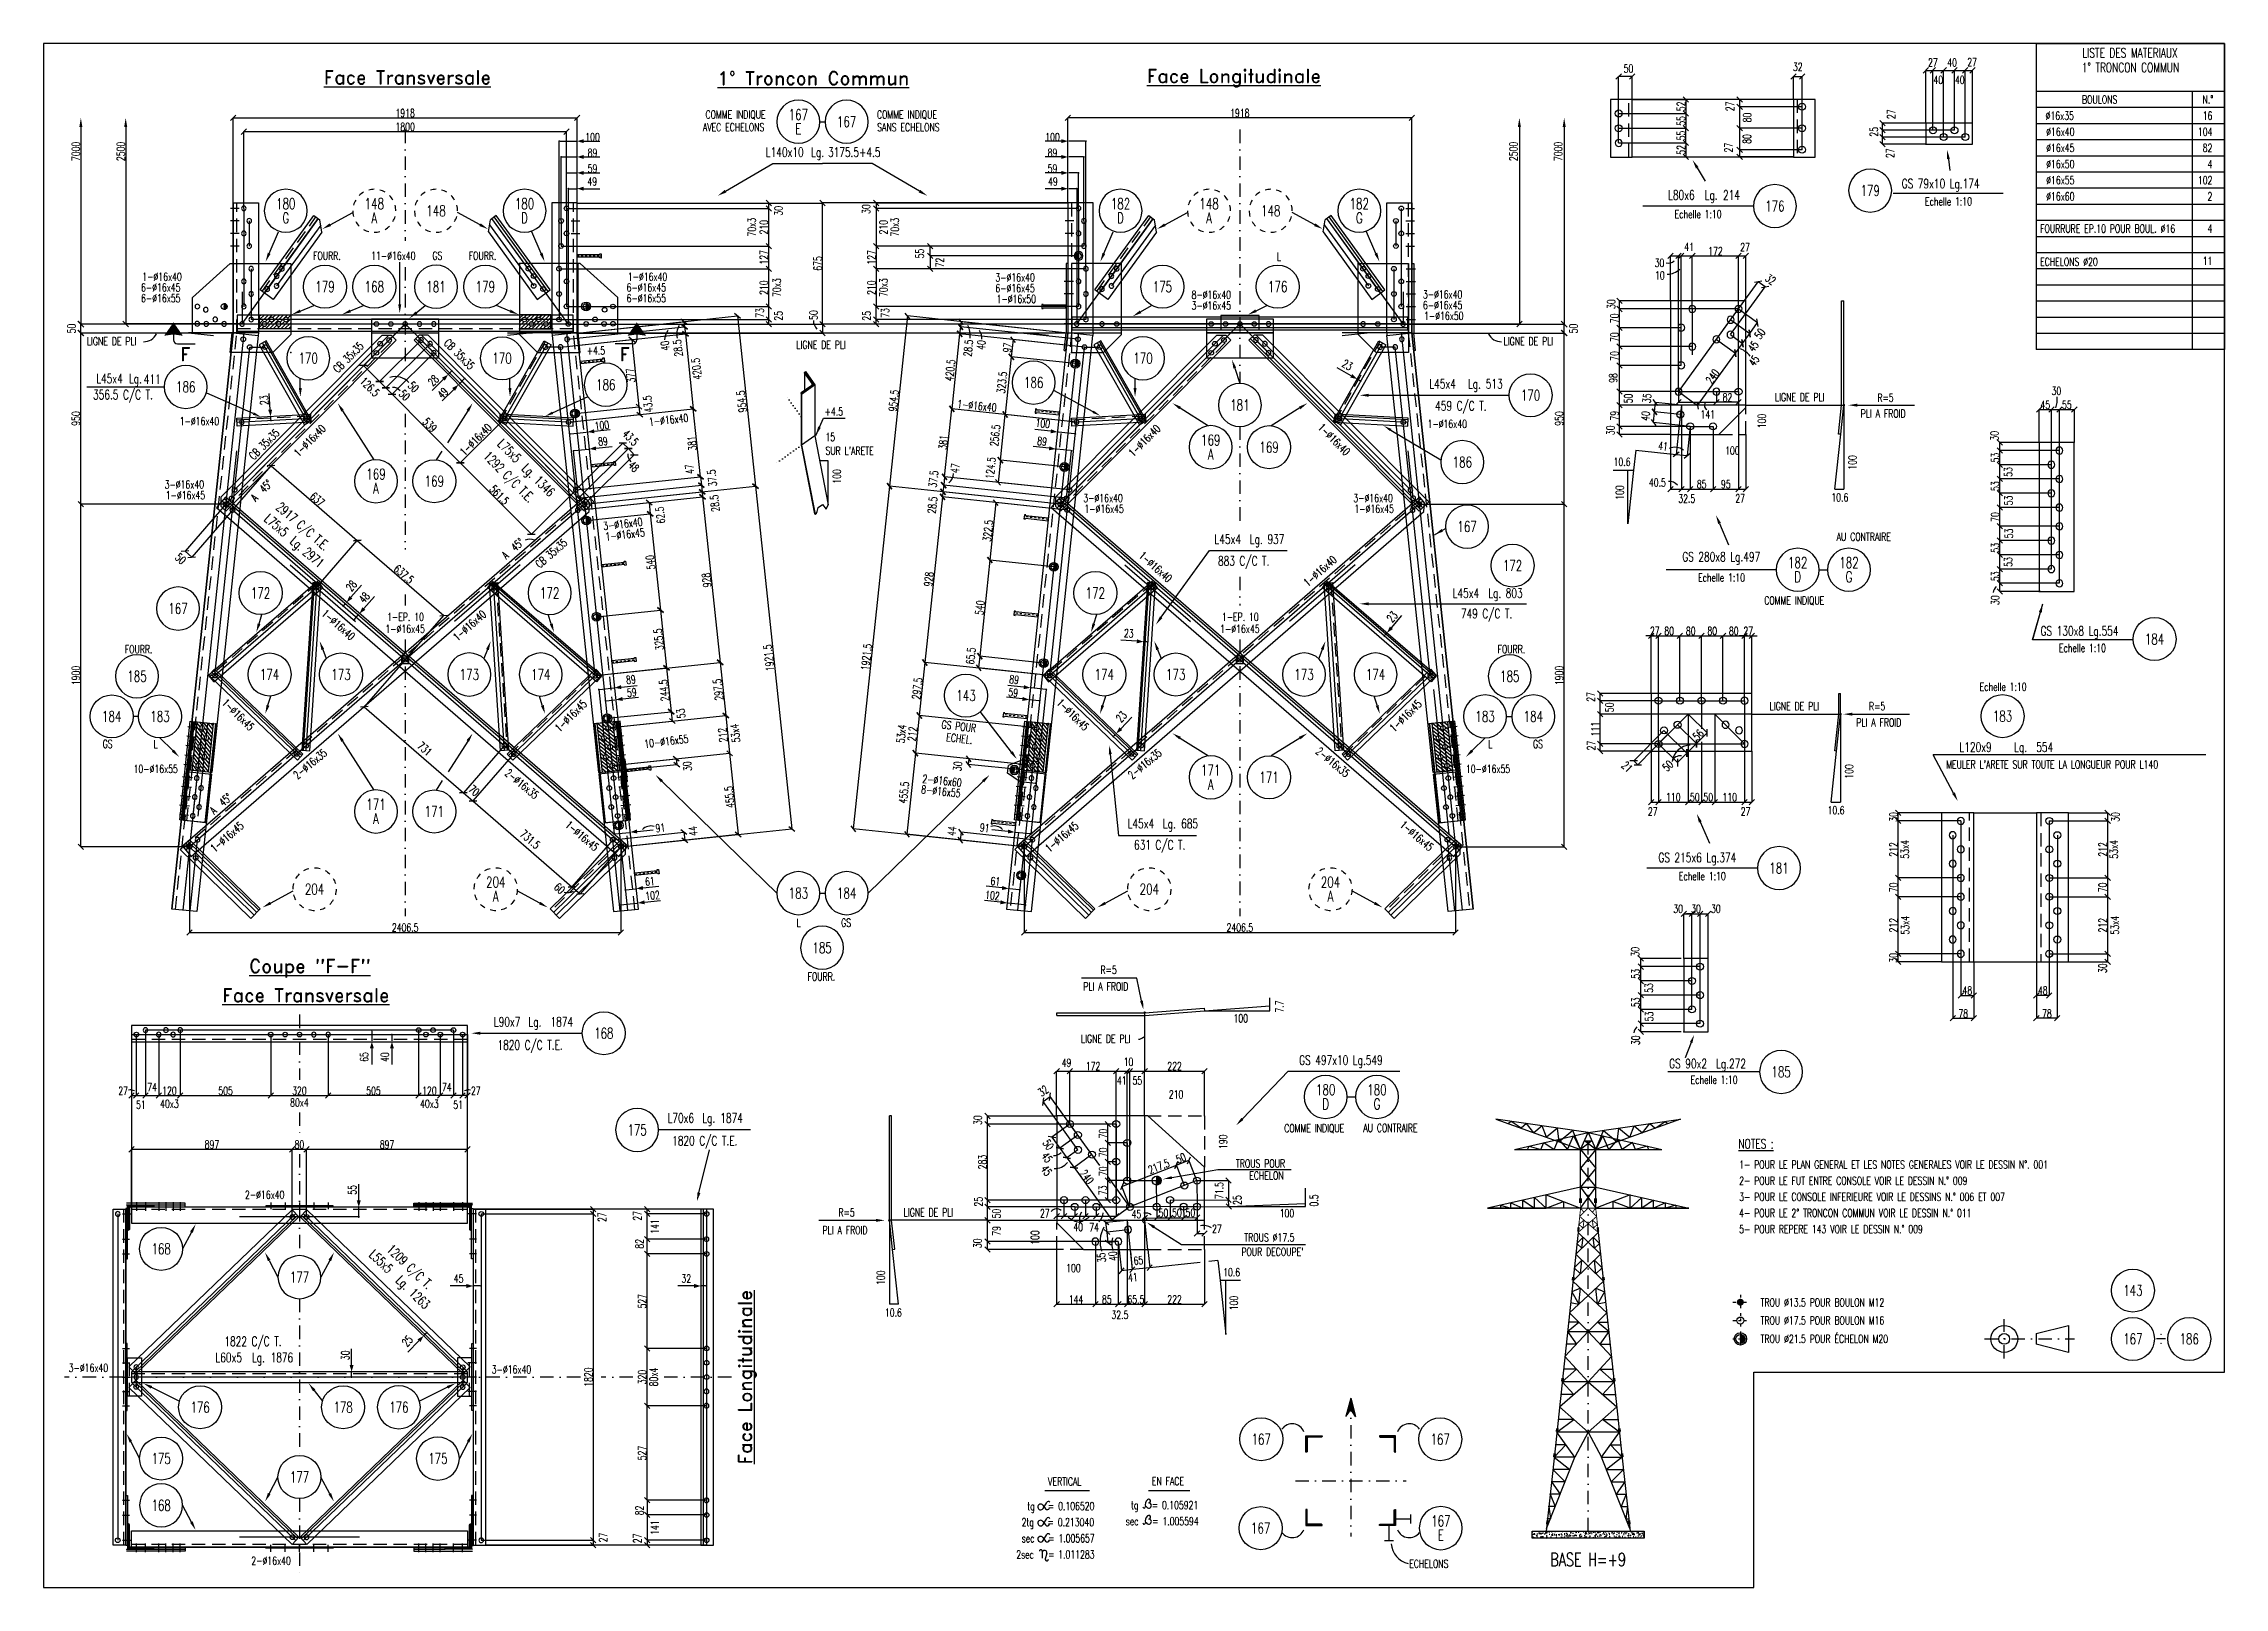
# Model space of a CAD drawing. Header units: feet. Extents: x 375 to 12540, y 75 to 8685.
import ezdxf
from ezdxf import colors
from ezdxf.entities.mleader import LeaderData, LeaderLine
from ezdxf.enums import TextEntityAlignment as Align
from ezdxf.math import Vec2, Vec3

# ---------------------------------------------------------------- set-up
doc = ezdxf.new("R2010")
doc.units = ezdxf.units.FT
doc.header["$LTSCALE"] = 150
doc.header["$MEASUREMENT"] = 0
for name, pattern in [('DASHDOT', [1, 0.5, -0.25, 0, -0.25]), ('DASHED', [0.75, 0.5, -0.25]), ('PUNTEGGIATA2', [0.125, 0, -0.125])]:
    doc.linetypes.add(name, pattern=pattern)
doc.layers.get('0').update_dxf_attribs({"linetype": 'CONTINUOUS'})
doc.layers.get('DEFPOINTS').update_dxf_attribs({"linetype": 'CONTINUOUS'})
for name, color, linetype in [('ASSI', 3, 'CONTINUOUS'), ('BOLLINI_1', 7, 'CONTINUOUS'), ('BOLLINI_5', 7, 'CONTINUOUS'), ('Echelon', 3, 'CONTINUOUS'), ('FORI', 2, 'CONTINUOUS'), ('LINEA-MEDIA', 7, 'CONTINUOUS'), ('LINEA_ANG', 2, 'CONTINUOUS'), ('LINEE_PIASTRA', 2, 'CONTINUOUS'), ('LINEE_PIASTRE', 2, 'CONTINUOUS'), ('LM', 7, 'CONTINUOUS'), ('LP', 1, 'CONTINUOUS'), ('LS', 7, 'CONTINUOUS'), ('LSP', 1, 'CONTINUOUS'), ('MZ', 6, 'DASHDOT'), ('NOTATION', 2, 'CONTINUOUS'), ('PIASTRE', 5, 'CONTINUOUS'), ('PIEGA', 4, 'CONTINUOUS'), ('PIEGA_F_35395_50', 2, 'CONTINUOUS'), ('PIEGA_F_440_50', 2, 'CONTINUOUS'), ('PIEGA_F_605_50', 2, 'CONTINUOUS'), ('QT_MAL', 7, 'CONTINUOUS'), ('QT_MPR', 7, 'CONTINUOUS'), ('QT_MSP', 7, 'CONTINUOUS'), ('SEZIONI', 7, 'CONTINUOUS'), ('TESTI_A_P', 7, 'CONTINUOUS'), ('TRAT-Y', 7, 'DASHED')]:
    doc.layers.add(name, color=color, linetype=linetype)
doc.styles.add('PIEGATI', font='ROMANS8.shx', dxfattribs={"width": 0.7})
doc.styles.add('QUOTE', font='ROMANS8.SHX', dxfattribs={"width": 0.7})
doc.styles.add('RD', font='ROMAND8.SHX', dxfattribs={"width": 0.7})
doc.styles.add('RQL', font='ROMANS8.SHX', dxfattribs={"width": 0.7})
doc.styles.add('RS', font='ROMANS8.shx', dxfattribs={"width": 0.7})
doc.styles.get("Standard").update_dxf_attribs({"font": 'ROMANS8.SHX', "width": 0.7})
doc.dimstyles.new('FRECCE1', dxfattribs={"dimtxt": 45, "dimasz": 5, "dimexe": 0, "dimexo": 0, "dimgap": 1, "dimtad": 1, "dimdec": 1, "dimzin": 0, "dimdsep": 46, "dimtxsty": 'RS', "dimblk1": 'QUOTP', "dimblk2": 'QUOTF', "dimsah": 1, "dimcen": 0, "dimclrd": 2, "dimclre": 2, "dimclrt": 7, "dimadec": 0, "dimazin": 0, "dimtfac": 1, "dimtdec": 1, "dimtix": 1, "dimtmove": 2, "dimatfit": 3, "dimldrblk": 'QUOTP', "dimfxl": 1, "dimtolj": 1, "dimtzin": 0, "dimarcsym": 0})
doc.dimstyles.new('TRATTO', dxfattribs={"dimscale": 0, "dimtxt": 45, "dimasz": 30, "dimexe": 0, "dimexo": 0.06, "dimgap": 5, "dimtad": 1, "dimdec": 1, "dimzin": 12, "dimdsep": 46, "dimtxsty": 'RS', "dimblk1": 'OBLIQUE', "dimblk2": 'OBLIQUE', "dimsah": 1, "dimcen": 0.09, "dimclrd": 2, "dimclre": 2, "dimclrt": 7, "dimadec": 0, "dimazin": 0, "dimtfac": 1, "dimtdec": 1, "dimtix": 1, "dimtmove": 2, "dimatfit": 3, "dimfxl": 1, "dimtolj": 1, "dimtzin": 0, "dimarcsym": 0})
pattern_1 = [(225, (73804.0504, 15225.6023), (3.5355339, -3.5355339), [])]
pattern_2 = [(45, (-67609.413, -5786.227), (-10.6066017, 10.6066017), [])]

msp = doc.modelspace()

# ---------------------------------------------------------------- texts
at = {"color": 2, "linetype": 'DASHED', "style": 'RS', "width": 0.7}
for s, p in [('210', (6692.42, 2824.08)), ('100', (6119.59, 1855.41))]:
    msp.add_text(s, height=45, dxfattribs=at).set_placement(p, align=Align.MIDDLE)
for s, p in [('190', (6954.82, 2559.84)), ('100', (5905.29, 2025.96))]:
    msp.add_text(s, height=45, rotation=90, dxfattribs=at).set_placement(p, align=Align.MIDDLE)
at = {"color": 7, "style": 'RS', "width": 0.7}
msp.add_text('ECHELONS', height=45, dxfattribs=at).set_placement((7992.82, 184.51))
at = {"layer": 'LINEA-MEDIA', "style": 'RS', "width": 0.7}
for s, height, p in [('VERTICAL', 45.001, (5978.21, 642.98)), ('EN FACE', 45.001, (6556.89, 645.1)), ('tg   = 0.106520', 45.0005, (5861.67, 506)), ('tg   = 0.105921', 45.0005, (6440.89, 511.43)), ('2tg   = 0.213040', 45.0005, (5830.56, 416)), ('sec   = 1.005657', 45.0005, (5830.89, 326)), ('sec   = 1.005594', 45.0005, (6411.02, 421.43)), ('2sec   = 1.011283', 45.0005, (5800.85, 236))]:
    msp.add_text(s, height=height, dxfattribs=at).set_placement(p)
at = {"layer": 'LM', "style": 'RD', "width": 0.7}
for s, p in [('LISTE DES MATERIAUX', (12013.73, 8633.19)), ('1° TRONCON COMMUN', (12016.67, 8552.18))]:
    msp.add_text(s, height=52.4947, dxfattribs=at).set_placement(p, align=Align.MIDDLE)
at = {"layer": 'LM', "style": 'RS', "width": 0.7}
for s, p in [('1- POUR LE PLAN GENERAL ET LES NOTES GENERALES VOIR LE DESSIN N%%D. 001', (9833.36, 2410.53)), ('2- POUR LE FUT ENTRE CONSOLE VOIR LE DESSIN N.° 009', (9833.36, 2320.53)), ('3- POUR LE CONSOLE INFERIEURE VOIR LE DESSINS N.° 006 ET 007', (9833.36, 2230.53)), ('4- POUR LE 2° TRONCON COMMUN VOIR LE DESSIN N.° 011', (9833.36, 2140.53)), ('5- POUR REPERE 143 VOIR LE DESSIN N.° 009', (9833.36, 2050.53))]:
    msp.add_text(s, height=45, dxfattribs=at).set_placement(p)
at = {"layer": 'LM', "linetype": 'ByBlock', "style": 'RS', "width": 0.7}
for s, p in [('TROU %%C13.5 POUR BOULON M12', (9952.71, 1641.5)), ('TROU %%C17.5 POUR BOULON M16', (9952.74, 1541.17)), ('TROU %%C21.5 POUR ÉCHELON M20', (9952.72, 1438.55))]:
    msp.add_text(s, height=45, dxfattribs=at).set_placement(p)
at = {"layer": 'LM', "char_height": 44.994, "style": 'RD'}
for s, insert, attachment_point in [('BOULONS', (11745.78, 8373.01), 4), ('N.°', (12477.76, 8373.01), 6)]:
    msp.add_mtext(s, dxfattribs=dict(at, insert=insert, attachment_point=attachment_point))
at = {"layer": 'LS', "color": 3, "style": 'RD'}
for s, p in [('%%UFace Transversale', (2403.74, 8497.24)), ('%%U1° Troncon Commun', (4668.58, 8492.26)), ('%%UFace Longitudinale', (7014.26, 8492.26)), ('F', (1166.48, 6953.28)), ('F', (3617.1, 6953.28)), ('%%UCoupe "F-F"', (1860.25, 3528.15, -2509.51)), ('%%UFace Transversale', (1837.46, 3377.57))]:
    msp.add_text(s, height=75, dxfattribs=at).set_placement(p, align=Align.MIDDLE)
at = {"layer": 'LS', "color": 7, "style": 'RS', "width": 0.7}
for s, height, p in [('∅16x35', 44.994, (11542.63, 8260.52)), ('∅16x40', 44.994, (11545.79, 8170.57)), ('∅16x45', 44.994, (11545.79, 8080.57)), ('∅16x50', 44.994, (11545.79, 7990.6)), ('∅16x55', 44.994, (11545.79, 7900.6)), ('Echelle 1:10', 45, (10870.11, 7782.28)), ('∅16x60', 44.994, (11545.79, 7810.62)), ('Echelle 1:10', 45, (9473.4, 7711.69)), ('FOURRURE EP.10 POUR BOUL. %%C16', 44.9937, (11512.3, 7630.61)), ('ECHELONS %%C20', 44.9937, (11512.3, 7445.61)), ('LIGNE DE PLI ', 45, (616.34, 7002.68)), ('+4.5', 45, (3404.63, 6950.66)), ('LIGNE DE PLI ', 45, (4573.83, 6983.09)), ('LIGNE DE PLI ', 45, (8519.2, 7002.68)), ('LIGNE DE PLI ', 45, (10032.95, 6690.64)), ('+4.5', 45, (4731.72, 6610.05)), ('15', 45, (4736.47, 6468.61)), ("SUR L'ARETE", 45, (4736.47, 6391.85)), ('Echelle 1:10', 45, (9603.95, 5684.28)), ('Echelle 1:10', 45, (11617.14, 5291.65)), ('Echelle 1:10', 45, (11174.84, 5075.78)), ('LIGNE DE PLI ', 45, (10003.56, 4967.28)), ('Echelle 1:10', 45, (9496.53, 4019.28)), ('LIGNE DE PLI ', 45, (6161.69, 3112.45)), ('Echelle 1:10', 45, (9562.54, 2883.54)), ('LIGNE DE PLI ', 45, (5172.74, 2144.1)), ("POUR DECOUPE'", 45, (7056.51, 1923.67)), ('TROUS %%C17.5', 45, (7073.04, 2004.54))]:
    msp.add_text(s, height=height, dxfattribs=at).set_placement(p)
for s, height, p in [('16', 44.994, (12473.04, 8260.56)), ('104', 44.994, (12473.04, 8170.57)), ('82', 44.994, (12473.04, 8080.57)), ('4', 44.99, (12473.04, 7990.57)), ('102', 44.994, (12473.04, 7900.6)), ('2', 44.99, (12473.04, 7810.61)), ('4', 44.99, (12473.04, 7630.64)), ('11', 44.994, (12473.04, 7450.66))]:
    msp.add_text(s, height=height, dxfattribs=at).set_placement(p, align=Align.RIGHT)
at = {"layer": 'LS', "color": 2, "style": 'RS', "width": 0.7}
msp.add_text('100', height=45, rotation=90, dxfattribs=at).set_placement((9960.26, 6580.13), align=Align.MIDDLE)
at = {"layer": 'LS', "color": 7, "style": 'RS', "width": 0.7}
for s, p in [('10.6', (9180.11, 6352.38)), ('10.6', (10394.9, 6154.14)), ('10.6', (10373.79, 4409.46)), ('100', (7052.96, 3248.81)), ('100', (7310.77, 2161.73)), ('10.6', (7001.94, 1832.54)), ('10.6', (5115.29, 1607.6))]:
    msp.add_text(s, height=45, dxfattribs=at).set_placement(p, align=Align.MIDDLE)
at = {"layer": 'LS', "color": 2, "style": 'RS', "width": 0.7}
msp.add_text('100', height=45, dxfattribs=at).set_placement((9795.26, 6415.13), align=Align.MIDDLE)
at = {"layer": 'LS', "color": 7, "style": 'RS', "width": 0.7}
for s, p in [('100', (10465.32, 6348.68)), ('100', (9167.46, 6180.84)), ('100', (10446.4, 4625.32)), ('7.7', (7269.77, 3314.3)), ('0.5', (7461.51, 2232.9)), ('100', (5044.87, 1802.14)), ('100', (7014.59, 1661))]:
    msp.add_text(s, height=45, rotation=90, dxfattribs=at).set_placement(p, align=Align.MIDDLE)
msp.add_text('100', height=45, rotation=90, dxfattribs=at).set_placement((4822.98, 6230.33))
at = {"layer": 'LS', "color": 3, "style": 'RD'}
msp.add_text('%%UFace Longitudinale', height=75, rotation=90, dxfattribs=at).set_placement((4300.61, 1247.14), align=Align.MIDDLE)
at = {"layer": 'LS', "color": 7, "char_height": 45, "attachment_point": 5, "rotation": 90, "style": 'RS'}
for s, insert in [('\\A1;7000', (555.29, 8083.82)), ('\\A1;2500', (805.29, 8083.82)), ('\\A1;2500', (8574, 8083.82)), ('\\A1;7000', (8824, 8083.82))]:
    msp.add_mtext(s, dxfattribs=dict(at, insert=insert))
at = {"layer": 'LS', "color": 3, "insert": (8990.45, 230.12), "char_height": 75, "attachment_point": 5, "style": 'RD'}
msp.add_mtext('BASE H=+9', dxfattribs=at)
msp.add_mtext('BASE H=+9', dxfattribs=at)
at = {"layer": 'NOTATION', "color": 7, "style": 'RS', "width": 0.7}
msp.add_text('%%uNOTES :', height=52.5, dxfattribs=at).set_placement((9828.74, 2522.88))
at = {"layer": 'TESTI_A_P', "style": 'RS', "width": 0.7}
for s, p in [('COMME INDIQUE', (4067.48, 8266.81)), ('COMME INDIQUE', (5023.63, 8266.81)), ('AVEC ECHELONS', (4052.51, 8196.12)), ('SANS ECHELONS', (5024.92, 8196.12)), ('FOURR.', (1878.14, 7479.26)), ('GS', (2544, 7479.26)), ('FOURR.', (2746.44, 7479.26)), ('L', (7254.46, 7474.16)), ('AU CONTRAIRE', (10377.22, 5912.44)), ('COMME INDIQUE', (9973.37, 5556.99)), ('FOURR.', (828.01, 5285.03)), ('FOURR.', (8485.76, 5285.03)), ('GS', (704.34, 4756.4)), ('L', (988.02, 4755.18)), ('L', (8434.2, 4754.88)), ('GS', (8683.38, 4756.09)), ('L', (4574.67, 3758.41)), ('GS', (4823.85, 3759.62)), ('FOURR.', (4636.66, 3458.74)), ('COMME INDIQUE', (7295.54, 2613.09)), ('AU CONTRAIRE', (7736.67, 2614.71)), ('TROUS POUR', (7026.19, 2416.66)), ('ECHELON', (7100.59, 2348.94))]:
    msp.add_text(s, height=45, dxfattribs=at).set_placement(p)
for s, p in [('GS POUR', (5381.63, 4866.29)), (' ECHEL.', (5387.27, 4797.67))]:
    msp.add_text(s, height=45, rotation=353.485815, dxfattribs=at).set_placement(p)

# ---------------------------------------------------------------- blocks, each defined once
blk = doc.blocks.new('ASSE98')
blk.add_line((0, 0), (1, 0))
at = {"color": 7, "style": 'QUOTE', "width": 0.5, "flags": 1}
for tag, p in [('TI', (1.3831, 6.8273)), ('DI_S', (1.3831, 6.4218)), ('D_S', (1.3831, 6.0209)), ('E_S', (1.3831, 5.6806)), ('NFORI', (1.3645, 5.2979)), ('ALAR', (1.3635, 4.9325)), ('FAM', (1.3775, 4.5465)), ('ALA', (1.3831, 4.1926)), ('DISP2', (1.3831, 3.8497)), ('DISP1', (1.3831, 3.5069)), ('PINZAF', (1.3831, 3.164)), ('PINZAI', (1.3831, 2.8211)), ('TRP', (1.3831, 2.4783)), ('NP', (1.3831, 2.1354)), ('SV', (1.3831, 1.7926)), ('PESO', (1.3831, 1.4497)), ('QUA', (1.3831, 1.1069)), ('LUN', (1.3831, 0.764)), ('PROF', (1.3831, 0.4211)), ('POS', (1.3831, 0.0783))]:
    blk.add_attdef(tag, p, '', height=0.2, dxfattribs=at)
at = {"color": 7, "flags": 1}
for tag, p in [('LAV1', (3.0743, 6.8285)), ('LAV2', (3.0743, 6.4951)), ('LAV3', (3.0743, 6.1618)), ('LAV4', (3.0743, 5.8285)), ('LAV5', (3.0743, 5.4951)), ('LAV6', (3.0743, 5.1618)), ('LAV7', (3.0743, 4.8285)), ('LAV8', (3.0743, 4.4951)), ('LAV9', (3.0743, 4.1618)), ('LAV10', (3.0743, 3.8285))]:
    blk.add_attdef(tag, p, '', height=0.2, dxfattribs=at)
blk = doc.blocks.new('16')
blk.add_circle((0, 0), 1)
blk = doc.blocks.new('QUOTP')
at = {"layer": 'ASSI', "color": 2, "const_width": 1.07}
blk.add_lwpolyline([(-0.5, 0, 1), (0.5, 0, 1)], format="xyb", close=True, dxfattribs=at)
blk = doc.blocks.new('QUOTF')
at = {"layer": 'LS', "color": 2}
blk.add_line((7.5, 0), (25.5, 0), dxfattribs=at)
blk.add_solid([(7.5, 2.25), (0, 0), (7.5, -2.25)], dxfattribs=at)
blk = doc.blocks.new('*D23')
at = {"layer": 'DEFPOINTS', "color": 0, "transparency": 16777216}
for p in [(2206, 3183), (2206, 3118), (2206, 3118)]:
    blk.add_point(p, dxfattribs=at)
at = {"layer": 'QT_MAL', "color": 2, "lineweight": -2, "transparency": 16777216}
blk.add_line((2206, 3178), (2206, 3123), dxfattribs=at)
at = {"layer": 'QT_MAL', "color": 2, "lineweight": -2, "transparency": 16777216, "xscale": 5, "yscale": 5, "zscale": 5}
for name, p, rotation in [('QUOTP', (2206, 3183), 90), ('QUOTF', (2206, 3118), 270)]:
    blk.add_blockref(name, p, dxfattribs=dict(at, rotation=rotation))
at = {"layer": 'QT_MAL', "color": 7, "transparency": 16777216, "insert": (2163, 3033), "char_height": 45, "attachment_point": 5, "rotation": 90, "style": 'RS'}
blk.add_mtext('\\A1;65', dxfattribs=at)
blk = doc.blocks.new('*D24')
at = {"layer": 'DEFPOINTS', "color": 0, "transparency": 16777216}
for p in [(2318, 3158), (2318, 3118), (2318, 3118)]:
    blk.add_point(p, dxfattribs=at)
at = {"layer": 'QT_MAL', "color": 2, "lineweight": -2, "transparency": 16777216}
blk.add_line((2318, 3153), (2318, 3123), dxfattribs=at)
at = {"layer": 'QT_MAL', "color": 2, "lineweight": -2, "transparency": 16777216, "xscale": 5, "yscale": 5, "zscale": 5}
for name, p, rotation in [('QUOTP', (2318, 3158), 90), ('QUOTF', (2318, 3118), 270)]:
    blk.add_blockref(name, p, dxfattribs=dict(at, rotation=rotation))
at = {"layer": 'QT_MAL', "color": 7, "transparency": 16777216, "insert": (2279, 3032), "char_height": 45, "attachment_point": 5, "rotation": 90, "style": 'RS'}
blk.add_mtext('\\A1;40', dxfattribs=at)
blk = doc.blocks.new('*D25')
at = {"layer": 'DEFPOINTS', "color": 0, "transparency": 16777216}
for p in [(4041, 1756), (4041, 1756), (4073, 1756)]:
    blk.add_point(p, dxfattribs=at)
at = {"layer": 'QT_MAL', "color": 2, "lineweight": -2, "transparency": 16777216}
blk.add_line((4068, 1756), (4046, 1756), dxfattribs=at)
at = {"layer": 'QT_MAL', "color": 2, "lineweight": -2, "transparency": 16777216, "xscale": 5, "yscale": 5, "zscale": 5, "rotation": 180}
blk.add_blockref('QUOTF', (4041, 1756), dxfattribs=at)
at = {"layer": 'QT_MAL', "color": 2, "lineweight": -2, "transparency": 16777216, "xscale": 5, "yscale": 5, "zscale": 5}
blk.add_blockref('QUOTP', (4073, 1756), dxfattribs=at)
at = {"layer": 'QT_MAL', "color": 7, "transparency": 16777216, "insert": (3960, 1797), "char_height": 45, "attachment_point": 5, "style": 'RS'}
blk.add_mtext('\\A1;32', dxfattribs=at)
blk = doc.blocks.new('_OBLIQUE')
at = {"color": 0, "linetype": 'ByBlock'}
blk.add_line((-0.5, -0.5), (0.5, 0.5), dxfattribs=at)
blk = doc.blocks.new('*D26')
at = {"layer": 'DEFPOINTS', "color": 0, "transparency": 16777216}
for p in [(3741, 1088), (4073, 1088), (4073, 561)]:
    blk.add_point(p, dxfattribs=at)
at = {"layer": 'QT_MPR', "color": 2, "lineweight": -2, "transparency": 16777216}
for p, q in [((4073, 1088), (3741, 1088)), ((3741, 561), (3741, 1088)), ((4073, 561), (3741, 561))]:
    blk.add_line(p, q, dxfattribs=at)
at = {"layer": 'QT_MPR', "color": 2, "lineweight": -2, "transparency": 16777216, "xscale": 30, "yscale": 30, "zscale": 30}
for p, rotation in [((3741, 1088), 90), ((3741, 561), 270)]:
    blk.add_blockref('_OBLIQUE', p, dxfattribs=dict(at, rotation=rotation))
at = {"layer": 'QT_MPR', "color": 7, "transparency": 16777216, "insert": (3714, 824), "char_height": 45, "attachment_point": 5, "rotation": 90, "style": 'RS'}
blk.add_mtext('\\A1;527', dxfattribs=at)
blk = doc.blocks.new('*D27')
at = {"layer": 'DEFPOINTS', "color": 0, "transparency": 16777216}
for p in [(3741, 1408), (4073, 1408), (4073, 1088)]:
    blk.add_point(p, dxfattribs=at)
at = {"layer": 'QT_MPR', "color": 2, "lineweight": -2, "transparency": 16777216}
for p, q in [((4073, 1408), (3741, 1408)), ((3741, 1088), (3741, 1408)), ((4073, 1088), (3741, 1088))]:
    blk.add_line(p, q, dxfattribs=at)
at = {"layer": 'QT_MPR', "color": 2, "lineweight": -2, "transparency": 16777216, "xscale": 30, "yscale": 30, "zscale": 30}
for p, rotation in [((3741, 1408), 90), ((3741, 1088), 270)]:
    blk.add_blockref('_OBLIQUE', p, dxfattribs=dict(at, rotation=rotation))
at = {"layer": 'QT_MPR', "color": 7, "transparency": 16777216, "insert": (3778, 1248), "char_height": 45, "attachment_point": 5, "rotation": 90, "style": 'RS'}
blk.add_mtext('\\A1;80x4', dxfattribs=at)
blk = doc.blocks.new('*D28')
at = {"layer": 'DEFPOINTS', "color": 0, "transparency": 16777216}
for p in [(3741, 1408), (4073, 1408), (4073, 1088)]:
    blk.add_point(p, dxfattribs=at)
at = {"layer": 'QT_MPR', "color": 2, "lineweight": -2, "transparency": 16777216}
for p, q in [((4073, 1408), (3741, 1408)), ((3741, 1088), (3741, 1408)), ((4073, 1088), (3741, 1088))]:
    blk.add_line(p, q, dxfattribs=at)
at = {"layer": 'QT_MPR', "color": 2, "lineweight": -2, "transparency": 16777216, "xscale": 30, "yscale": 30, "zscale": 30}
for p, rotation in [((3741, 1408), 90), ((3741, 1088), 270)]:
    blk.add_blockref('_OBLIQUE', p, dxfattribs=dict(at, rotation=rotation))
at = {"layer": 'QT_MPR', "color": 7, "transparency": 16777216, "insert": (3714, 1248), "char_height": 45, "attachment_point": 5, "rotation": 90, "style": 'RS'}
blk.add_mtext('\\A1;320', dxfattribs=at)
blk = doc.blocks.new('*D29')
at = {"layer": 'DEFPOINTS', "color": 0, "transparency": 16777216}
for p in [(3741, 1935), (4073, 1935), (4073, 1408)]:
    blk.add_point(p, dxfattribs=at)
at = {"layer": 'QT_MPR', "color": 2, "lineweight": -2, "transparency": 16777216}
for p, q in [((4073, 1935), (3741, 1935)), ((3741, 1408), (3741, 1935)), ((4073, 1408), (3741, 1408))]:
    blk.add_line(p, q, dxfattribs=at)
at = {"layer": 'QT_MPR', "color": 2, "lineweight": -2, "transparency": 16777216, "xscale": 30, "yscale": 30, "zscale": 30}
for p, rotation in [((3741, 1935), 90), ((3741, 1408), 270)]:
    blk.add_blockref('_OBLIQUE', p, dxfattribs=dict(at, rotation=rotation))
at = {"layer": 'QT_MPR', "color": 7, "transparency": 16777216, "insert": (3714, 1671), "char_height": 45, "attachment_point": 5, "rotation": 90, "style": 'RS'}
blk.add_mtext('\\A1;527', dxfattribs=at)
blk = doc.blocks.new('*D30')
at = {"layer": 'DEFPOINTS', "color": 0, "transparency": 16777216}
for p in [(3741, 2017), (4073, 2017), (4073, 1935)]:
    blk.add_point(p, dxfattribs=at)
at = {"layer": 'QT_MPR', "color": 2, "lineweight": -2, "transparency": 16777216}
for p, q in [((4073, 2017), (3741, 2017)), ((3741, 1935), (3741, 2017)), ((4073, 1935), (3741, 1935))]:
    blk.add_line(p, q, dxfattribs=at)
at = {"layer": 'QT_MPR', "color": 2, "lineweight": -2, "transparency": 16777216, "xscale": 30, "yscale": 30, "zscale": 30}
for p, rotation in [((3741, 2017), 90), ((3741, 1935), 270)]:
    blk.add_blockref('_OBLIQUE', p, dxfattribs=dict(at, rotation=rotation))
at = {"layer": 'QT_MPR', "color": 7, "transparency": 16777216, "insert": (3699, 1991), "char_height": 45, "attachment_point": 5, "rotation": 90, "style": 'RS'}
blk.add_mtext('\\A1;82', dxfattribs=at)
blk = doc.blocks.new('*D31')
at = {"layer": 'DEFPOINTS', "color": 0, "transparency": 16777216}
for p in [(3741, 2158), (4073, 2158), (4073, 2017)]:
    blk.add_point(p, dxfattribs=at)
at = {"layer": 'QT_MPR', "color": 2, "lineweight": -2, "transparency": 16777216}
for p, q in [((4073, 2158), (3741, 2158)), ((3741, 2017), (3741, 2158)), ((4073, 2017), (3741, 2017))]:
    blk.add_line(p, q, dxfattribs=at)
at = {"layer": 'QT_MPR', "color": 2, "lineweight": -2, "transparency": 16777216, "xscale": 30, "yscale": 30, "zscale": 30}
for p, rotation in [((3741, 2158), 90), ((3741, 2017), 270)]:
    blk.add_blockref('_OBLIQUE', p, dxfattribs=dict(at, rotation=rotation))
at = {"layer": 'QT_MPR', "color": 7, "transparency": 16777216, "insert": (3784, 2087), "char_height": 45, "attachment_point": 5, "rotation": 90, "style": 'RS'}
blk.add_mtext('\\A1;141', dxfattribs=at)
blk = doc.blocks.new('*D32')
at = {"layer": 'DEFPOINTS', "color": 0, "transparency": 16777216}
for p in [(3741, 2185), (4073, 2185), (4073, 2158)]:
    blk.add_point(p, dxfattribs=at)
at = {"layer": 'QT_MPR', "color": 2, "lineweight": -2, "transparency": 16777216}
for p, q in [((4073, 2185), (3741, 2185)), ((3741, 2158), (3741, 2185)), ((4073, 2158), (3741, 2158))]:
    blk.add_line(p, q, dxfattribs=at)
at = {"layer": 'QT_MPR', "color": 2, "lineweight": -2, "transparency": 16777216, "xscale": 30, "yscale": 30, "zscale": 30}
for p, rotation in [((3741, 2185), 90), ((3741, 2158), 270)]:
    blk.add_blockref('_OBLIQUE', p, dxfattribs=dict(at, rotation=rotation))
at = {"layer": 'QT_MPR', "color": 7, "transparency": 16777216, "insert": (3687, 2147), "char_height": 45, "attachment_point": 5, "rotation": 90, "style": 'RS'}
blk.add_mtext('\\A1;27', dxfattribs=at)
blk = doc.blocks.new('*D33')
at = {"layer": 'DEFPOINTS', "color": 0, "transparency": 16777216}
for p in [(4073, 561), (3741, 479), (4073, 479)]:
    blk.add_point(p, dxfattribs=at)
at = {"layer": 'QT_MPR', "color": 2, "lineweight": -2, "transparency": 16777216}
for p, q in [((4073, 561), (3741, 561)), ((3741, 561), (3741, 479)), ((4073, 479), (3741, 479))]:
    blk.add_line(p, q, dxfattribs=at)
at = {"layer": 'QT_MPR', "color": 2, "lineweight": -2, "transparency": 16777216, "xscale": 30, "yscale": 30, "zscale": 30}
for p, rotation in [((3741, 561), 90), ((3741, 479), 270)]:
    blk.add_blockref('_OBLIQUE', p, dxfattribs=dict(at, rotation=rotation))
at = {"layer": 'QT_MPR', "color": 7, "transparency": 16777216, "insert": (3699, 504), "char_height": 45, "attachment_point": 5, "rotation": 90, "style": 'RS'}
blk.add_mtext('\\A1;82', dxfattribs=at)
blk = doc.blocks.new('*D34')
at = {"layer": 'DEFPOINTS', "color": 0, "transparency": 16777216}
for p in [(4073, 479), (3741, 338), (4073, 338)]:
    blk.add_point(p, dxfattribs=at)
at = {"layer": 'QT_MPR', "color": 2, "lineweight": -2, "transparency": 16777216}
for p, q in [((4073, 479), (3741, 479)), ((3741, 479), (3741, 338)), ((4073, 338), (3741, 338))]:
    blk.add_line(p, q, dxfattribs=at)
at = {"layer": 'QT_MPR', "color": 2, "lineweight": -2, "transparency": 16777216, "xscale": 30, "yscale": 30, "zscale": 30}
for p, rotation in [((3741, 479), 90), ((3741, 338), 270)]:
    blk.add_blockref('_OBLIQUE', p, dxfattribs=dict(at, rotation=rotation))
at = {"layer": 'QT_MPR', "color": 7, "transparency": 16777216, "insert": (3784, 408), "char_height": 45, "attachment_point": 5, "rotation": 90, "style": 'RS'}
blk.add_mtext('\\A1;141', dxfattribs=at)
blk = doc.blocks.new('*D35')
at = {"layer": 'DEFPOINTS', "color": 0, "transparency": 16777216}
for p in [(3741, 311), (4073, 338), (4073, 311)]:
    blk.add_point(p, dxfattribs=at)
at = {"layer": 'QT_MPR', "color": 2, "lineweight": -2, "transparency": 16777216}
for p, q in [((4073, 338), (3741, 338)), ((3741, 338), (3741, 311)), ((4073, 311), (3741, 311))]:
    blk.add_line(p, q, dxfattribs=at)
at = {"layer": 'QT_MPR', "color": 2, "lineweight": -2, "transparency": 16777216, "xscale": 30, "yscale": 30, "zscale": 30}
for p, rotation in [((3741, 338), 90), ((3741, 311), 270)]:
    blk.add_blockref('_OBLIQUE', p, dxfattribs=dict(at, rotation=rotation))
at = {"layer": 'QT_MPR', "color": 7, "transparency": 16777216, "insert": (3687, 348), "char_height": 45, "attachment_point": 5, "rotation": 90, "style": 'RS'}
blk.add_mtext('\\A1;27', dxfattribs=at)
blk = doc.blocks.new('*D36')
at = {"layer": 'DEFPOINTS', "color": 0, "transparency": 16777216}
for p in [(2133, 2196), (2133, 2196), (2133, 2141)]:
    blk.add_point(p, dxfattribs=at)
at = {"layer": 'QT_MAL', "color": 2, "lineweight": -2, "transparency": 16777216}
blk.add_line((2133, 2146), (2133, 2191), dxfattribs=at)
at = {"layer": 'QT_MAL', "color": 2, "lineweight": -2, "transparency": 16777216, "xscale": 5, "yscale": 5, "zscale": 5}
for name, p, rotation in [('QUOTF', (2133, 2196), 90), ('QUOTP', (2133, 2141), 270)]:
    blk.add_blockref(name, p, dxfattribs=dict(at, rotation=rotation))
at = {"layer": 'QT_MAL', "color": 7, "transparency": 16777216, "insert": (2097, 2292), "char_height": 45, "attachment_point": 5, "rotation": 90, "style": 'RS'}
blk.add_mtext('\\A1;55', dxfattribs=at)
blk = doc.blocks.new('*D37')
at = {"layer": 'DEFPOINTS', "color": 0, "transparency": 16777216}
for p in [(2495, 1478), (2495, 1478), (2512, 1496)]:
    blk.add_point(p, dxfattribs=at)
at = {"layer": 'QT_MAL', "color": 2, "lineweight": -2, "transparency": 16777216}
blk.add_line((2509, 1493), (2498, 1482), dxfattribs=at)
at = {"layer": 'QT_MAL', "color": 2, "lineweight": -2, "transparency": 16777216, "xscale": 5, "yscale": 5, "zscale": 5}
for name, p, rotation in [('QUOTF', (2495, 1478), 226.1006378159953), ('QUOTP', (2512, 1496), 46.10063781599531)]:
    blk.add_blockref(name, p, dxfattribs=dict(at, rotation=rotation))
at = {"layer": 'QT_MAL', "color": 7, "transparency": 16777216, "insert": (2404, 1449), "char_height": 45, "attachment_point": 5, "rotation": 46.1006, "style": 'RS'}
blk.add_mtext('\\A1;25', dxfattribs=at)
blk = doc.blocks.new('*D38')
at = {"layer": 'DEFPOINTS', "color": 0, "transparency": 16777216}
for p in [(943, 3183), (892, 3158), (943, 2818)]:
    blk.add_point(p, dxfattribs=at)
at = {"layer": 'QT_MPR', "color": 2, "lineweight": -2, "transparency": 16777216}
for p, q in [((943, 3183), (943, 2818)), ((892, 3158), (892, 2818)), ((892, 2818), (943, 2818))]:
    blk.add_line(p, q, dxfattribs=at)
at = {"layer": 'QT_MPR', "color": 2, "lineweight": -2, "transparency": 16777216, "xscale": 30, "yscale": 30, "zscale": 30, "rotation": 180}
blk.add_blockref('_OBLIQUE', (892, 2818), dxfattribs=at)
at = {"layer": 'QT_MPR', "color": 2, "lineweight": -2, "transparency": 16777216, "xscale": 30, "yscale": 30, "zscale": 30}
blk.add_blockref('_OBLIQUE', (943, 2818), dxfattribs=at)
at = {"layer": 'QT_MPR', "color": 7, "transparency": 16777216, "insert": (918, 2767), "char_height": 45, "attachment_point": 5, "style": 'RS'}
blk.add_mtext('\\A1;51', dxfattribs=at)
blk = doc.blocks.new('*D39')
at = {"layer": 'DEFPOINTS', "color": 0, "transparency": 16777216}
for p in [(943, 3183), (1017, 3158), (1017, 2818)]:
    blk.add_point(p, dxfattribs=at)
at = {"layer": 'QT_MPR', "color": 2, "lineweight": -2, "transparency": 16777216}
for p, q in [((943, 3183), (943, 2818)), ((1017, 3158), (1017, 2818)), ((943, 2818), (1017, 2818))]:
    blk.add_line(p, q, dxfattribs=at)
at = {"layer": 'QT_MPR', "color": 2, "lineweight": -2, "transparency": 16777216, "xscale": 30, "yscale": 30, "zscale": 30, "rotation": 180}
blk.add_blockref('_OBLIQUE', (943, 2818), dxfattribs=at)
at = {"layer": 'QT_MPR', "color": 2, "lineweight": -2, "transparency": 16777216, "xscale": 30, "yscale": 30, "zscale": 30}
blk.add_blockref('_OBLIQUE', (1017, 2818), dxfattribs=at)
at = {"layer": 'QT_MPR', "color": 7, "transparency": 16777216, "insert": (980, 2865), "char_height": 45, "attachment_point": 5, "style": 'RS'}
blk.add_mtext('\\A1;74', dxfattribs=at)
blk = doc.blocks.new('*D40')
at = {"layer": 'DEFPOINTS', "color": 0, "transparency": 16777216}
for p in [(1137, 3183), (1017, 3158), (1137, 2818)]:
    blk.add_point(p, dxfattribs=at)
at = {"layer": 'QT_MPR', "color": 2, "lineweight": -2, "transparency": 16777216}
for p, q in [((1137, 3183), (1137, 2818)), ((1017, 3158), (1017, 2818)), ((1017, 2818), (1137, 2818))]:
    blk.add_line(p, q, dxfattribs=at)
at = {"layer": 'QT_MPR', "color": 2, "lineweight": -2, "transparency": 16777216, "xscale": 30, "yscale": 30, "zscale": 30, "rotation": 180}
blk.add_blockref('_OBLIQUE', (1017, 2818), dxfattribs=at)
at = {"layer": 'QT_MPR', "color": 2, "lineweight": -2, "transparency": 16777216, "xscale": 30, "yscale": 30, "zscale": 30}
blk.add_blockref('_OBLIQUE', (1137, 2818), dxfattribs=at)
at = {"layer": 'QT_MPR', "color": 7, "transparency": 16777216, "insert": (1077, 2772), "char_height": 45, "attachment_point": 5, "style": 'RS'}
blk.add_mtext('\\A1;40x3', dxfattribs=at)
blk = doc.blocks.new('*D41')
at = {"layer": 'DEFPOINTS', "color": 0, "transparency": 16777216}
for p in [(1137, 3183), (1017, 3158), (1137, 2818)]:
    blk.add_point(p, dxfattribs=at)
at = {"layer": 'QT_MPR', "color": 2, "lineweight": -2, "transparency": 16777216}
for p, q in [((1137, 3183), (1137, 2818)), ((1017, 3158), (1017, 2818)), ((1017, 2818), (1137, 2818))]:
    blk.add_line(p, q, dxfattribs=at)
at = {"layer": 'QT_MPR', "color": 2, "lineweight": -2, "transparency": 16777216, "xscale": 30, "yscale": 30, "zscale": 30, "rotation": 180}
blk.add_blockref('_OBLIQUE', (1017, 2818), dxfattribs=at)
at = {"layer": 'QT_MPR', "color": 2, "lineweight": -2, "transparency": 16777216, "xscale": 30, "yscale": 30, "zscale": 30}
blk.add_blockref('_OBLIQUE', (1137, 2818), dxfattribs=at)
at = {"layer": 'QT_MPR', "color": 7, "transparency": 16777216, "insert": (1077, 2845), "char_height": 45, "attachment_point": 5, "style": 'RS'}
blk.add_mtext('\\A1;120', dxfattribs=at)
blk = doc.blocks.new('*D42')
at = {"layer": 'DEFPOINTS', "color": 0, "transparency": 16777216}
for p in [(1137, 3183), (1642, 3158), (1642, 2818)]:
    blk.add_point(p, dxfattribs=at)
at = {"layer": 'QT_MPR', "color": 2, "lineweight": -2, "transparency": 16777216}
for p, q in [((1137, 3183), (1137, 2818)), ((1642, 3158), (1642, 2818)), ((1137, 2818), (1642, 2818))]:
    blk.add_line(p, q, dxfattribs=at)
at = {"layer": 'QT_MPR', "color": 2, "lineweight": -2, "transparency": 16777216, "xscale": 30, "yscale": 30, "zscale": 30, "rotation": 180}
blk.add_blockref('_OBLIQUE', (1137, 2818), dxfattribs=at)
at = {"layer": 'QT_MPR', "color": 2, "lineweight": -2, "transparency": 16777216, "xscale": 30, "yscale": 30, "zscale": 30}
blk.add_blockref('_OBLIQUE', (1642, 2818), dxfattribs=at)
at = {"layer": 'QT_MPR', "color": 7, "transparency": 16777216, "insert": (1390, 2845), "char_height": 45, "attachment_point": 5, "style": 'RS'}
blk.add_mtext('\\A1;505', dxfattribs=at)
blk = doc.blocks.new('*D43')
at = {"layer": 'DEFPOINTS', "color": 0, "transparency": 16777216}
for p in [(1642, 3158), (1962, 3158), (1962, 2818)]:
    blk.add_point(p, dxfattribs=at)
at = {"layer": 'QT_MPR', "color": 2, "lineweight": -2, "transparency": 16777216}
for p, q in [((1642, 3158), (1642, 2818)), ((1962, 3158), (1962, 2818)), ((1642, 2818), (1962, 2818))]:
    blk.add_line(p, q, dxfattribs=at)
at = {"layer": 'QT_MPR', "color": 2, "lineweight": -2, "transparency": 16777216, "xscale": 30, "yscale": 30, "zscale": 30, "rotation": 180}
blk.add_blockref('_OBLIQUE', (1642, 2818), dxfattribs=at)
at = {"layer": 'QT_MPR', "color": 2, "lineweight": -2, "transparency": 16777216, "xscale": 30, "yscale": 30, "zscale": 30}
blk.add_blockref('_OBLIQUE', (1962, 2818), dxfattribs=at)
at = {"layer": 'QT_MPR', "color": 7, "transparency": 16777216, "insert": (1802, 2779), "char_height": 45, "attachment_point": 5, "style": 'RS'}
blk.add_mtext('\\A1;80x4', dxfattribs=at)
blk = doc.blocks.new('*D44')
at = {"layer": 'DEFPOINTS', "color": 0, "transparency": 16777216}
for p in [(1642, 3158), (1962, 3158), (1962, 2818)]:
    blk.add_point(p, dxfattribs=at)
at = {"layer": 'QT_MPR', "color": 2, "lineweight": -2, "transparency": 16777216}
for p, q in [((1642, 3158), (1642, 2818)), ((1962, 3158), (1962, 2818)), ((1642, 2818), (1962, 2818))]:
    blk.add_line(p, q, dxfattribs=at)
at = {"layer": 'QT_MPR', "color": 2, "lineweight": -2, "transparency": 16777216, "xscale": 30, "yscale": 30, "zscale": 30, "rotation": 180}
blk.add_blockref('_OBLIQUE', (1642, 2818), dxfattribs=at)
at = {"layer": 'QT_MPR', "color": 2, "lineweight": -2, "transparency": 16777216, "xscale": 30, "yscale": 30, "zscale": 30}
blk.add_blockref('_OBLIQUE', (1962, 2818), dxfattribs=at)
at = {"layer": 'QT_MPR', "color": 7, "transparency": 16777216, "insert": (1802, 2845), "char_height": 45, "attachment_point": 5, "style": 'RS'}
blk.add_mtext('\\A1;320', dxfattribs=at)
blk = doc.blocks.new('*D45')
at = {"layer": 'DEFPOINTS', "color": 0, "transparency": 16777216}
for p in [(865, 3158), (892, 3158), (892, 2818)]:
    blk.add_point(p, dxfattribs=at)
at = {"layer": 'QT_MPR', "color": 2, "lineweight": -2, "transparency": 16777216}
for p, q in [((865, 3158), (865, 2818)), ((892, 3158), (892, 2818)), ((865, 2818), (892, 2818))]:
    blk.add_line(p, q, dxfattribs=at)
at = {"layer": 'QT_MPR', "color": 2, "lineweight": -2, "transparency": 16777216, "xscale": 30, "yscale": 30, "zscale": 30, "rotation": 180}
blk.add_blockref('_OBLIQUE', (865, 2818), dxfattribs=at)
at = {"layer": 'QT_MPR', "color": 2, "lineweight": -2, "transparency": 16777216, "xscale": 30, "yscale": 30, "zscale": 30}
blk.add_blockref('_OBLIQUE', (892, 2818), dxfattribs=at)
at = {"layer": 'QT_MPR', "color": 7, "transparency": 16777216, "insert": (819, 2845), "char_height": 45, "attachment_point": 5, "style": 'RS'}
blk.add_mtext('\\A1;27', dxfattribs=at)
blk = doc.blocks.new('*D46')
at = {"layer": 'DEFPOINTS', "color": 0, "transparency": 16777216}
for p in [(1762, 2518), (1762, 2141), (1842, 2141)]:
    blk.add_point(p, dxfattribs=at)
at = {"layer": 'QT_MPR', "color": 2, "lineweight": -2, "transparency": 16777216}
for p, q in [((1762, 2141), (1762, 2518)), ((1842, 2518), (1762, 2518)), ((1842, 2141), (1842, 2518))]:
    blk.add_line(p, q, dxfattribs=at)
at = {"layer": 'QT_MPR', "color": 2, "lineweight": -2, "transparency": 16777216, "xscale": 30, "yscale": 30, "zscale": 30, "rotation": 180}
blk.add_blockref('_OBLIQUE', (1762, 2518), dxfattribs=at)
at = {"layer": 'QT_MPR', "color": 2, "lineweight": -2, "transparency": 16777216, "xscale": 30, "yscale": 30, "zscale": 30}
blk.add_blockref('_OBLIQUE', (1842, 2518), dxfattribs=at)
at = {"layer": 'QT_MPR', "color": 7, "transparency": 16777216, "insert": (1802, 2545), "char_height": 45, "attachment_point": 5, "style": 'RS'}
blk.add_mtext('\\A1;80', dxfattribs=at)
blk = doc.blocks.new('*D47')
at = {"layer": 'DEFPOINTS', "color": 0, "transparency": 16777216}
for p in [(1842, 2518), (2739, 2196), (1842, 2141)]:
    blk.add_point(p, dxfattribs=at)
at = {"layer": 'QT_MPR', "color": 2, "lineweight": -2, "transparency": 16777216}
for p, q in [((1842, 2141), (1842, 2518)), ((2739, 2518), (1842, 2518)), ((2739, 2196), (2739, 2518))]:
    blk.add_line(p, q, dxfattribs=at)
at = {"layer": 'QT_MPR', "color": 2, "lineweight": -2, "transparency": 16777216, "xscale": 30, "yscale": 30, "zscale": 30, "rotation": 180}
blk.add_blockref('_OBLIQUE', (1842, 2518), dxfattribs=at)
at = {"layer": 'QT_MPR', "color": 2, "lineweight": -2, "transparency": 16777216, "xscale": 30, "yscale": 30, "zscale": 30}
blk.add_blockref('_OBLIQUE', (2739, 2518), dxfattribs=at)
at = {"layer": 'QT_MPR', "color": 7, "transparency": 16777216, "insert": (2291, 2545), "char_height": 45, "attachment_point": 5, "style": 'RS'}
blk.add_mtext('\\A1;897', dxfattribs=at)
blk = doc.blocks.new('*D48')
at = {"layer": 'DEFPOINTS', "color": 0, "transparency": 16777216}
for p in [(865, 2518), (865, 2196), (1762, 2141)]:
    blk.add_point(p, dxfattribs=at)
at = {"layer": 'QT_MPR', "color": 2, "lineweight": -2, "transparency": 16777216}
for p, q in [((865, 2196), (865, 2518)), ((1762, 2518), (865, 2518)), ((1762, 2141), (1762, 2518))]:
    blk.add_line(p, q, dxfattribs=at)
at = {"layer": 'QT_MPR', "color": 2, "lineweight": -2, "transparency": 16777216, "xscale": 30, "yscale": 30, "zscale": 30, "rotation": 180}
blk.add_blockref('_OBLIQUE', (865, 2518), dxfattribs=at)
at = {"layer": 'QT_MPR', "color": 2, "lineweight": -2, "transparency": 16777216, "xscale": 30, "yscale": 30, "zscale": 30}
blk.add_blockref('_OBLIQUE', (1762, 2518), dxfattribs=at)
at = {"layer": 'QT_MPR', "color": 7, "transparency": 16777216, "insert": (1314, 2545), "char_height": 45, "attachment_point": 5, "style": 'RS'}
blk.add_mtext('\\A1;897', dxfattribs=at)
blk = doc.blocks.new('*D49')
at = {"layer": 'DEFPOINTS', "color": 0, "transparency": 16777216}
for p in [(2661, 3183), (2712, 3158), (2661, 2818)]:
    blk.add_point(p, dxfattribs=at)
at = {"layer": 'QT_MPR', "color": 2, "lineweight": -2, "transparency": 16777216}
for p, q in [((2661, 3183), (2661, 2818)), ((2712, 3158), (2712, 2818)), ((2712, 2818), (2661, 2818))]:
    blk.add_line(p, q, dxfattribs=at)
at = {"layer": 'QT_MPR', "color": 2, "lineweight": -2, "transparency": 16777216, "xscale": 30, "yscale": 30, "zscale": 30, "rotation": 180}
blk.add_blockref('_OBLIQUE', (2661, 2818), dxfattribs=at)
at = {"layer": 'QT_MPR', "color": 2, "lineweight": -2, "transparency": 16777216, "xscale": 30, "yscale": 30, "zscale": 30}
blk.add_blockref('_OBLIQUE', (2712, 2818), dxfattribs=at)
at = {"layer": 'QT_MPR', "color": 7, "transparency": 16777216, "insert": (2687, 2767), "char_height": 45, "attachment_point": 5, "style": 'RS'}
blk.add_mtext('\\A1;51', dxfattribs=at)
blk = doc.blocks.new('*D50')
at = {"layer": 'DEFPOINTS', "color": 0, "transparency": 16777216}
for p in [(2661, 3183), (2587, 3158), (2587, 2818)]:
    blk.add_point(p, dxfattribs=at)
at = {"layer": 'QT_MPR', "color": 2, "lineweight": -2, "transparency": 16777216}
for p, q in [((2661, 3183), (2661, 2818)), ((2587, 3158), (2587, 2818)), ((2661, 2818), (2587, 2818))]:
    blk.add_line(p, q, dxfattribs=at)
at = {"layer": 'QT_MPR', "color": 2, "lineweight": -2, "transparency": 16777216, "xscale": 30, "yscale": 30, "zscale": 30, "rotation": 180}
blk.add_blockref('_OBLIQUE', (2587, 2818), dxfattribs=at)
at = {"layer": 'QT_MPR', "color": 2, "lineweight": -2, "transparency": 16777216, "xscale": 30, "yscale": 30, "zscale": 30}
blk.add_blockref('_OBLIQUE', (2661, 2818), dxfattribs=at)
at = {"layer": 'QT_MPR', "color": 7, "transparency": 16777216, "insert": (2624, 2865), "char_height": 45, "attachment_point": 5, "style": 'RS'}
blk.add_mtext('\\A1;74', dxfattribs=at)
blk = doc.blocks.new('*D51')
at = {"layer": 'DEFPOINTS', "color": 0, "transparency": 16777216}
for p in [(2467, 3183), (2587, 3158), (2467, 2818)]:
    blk.add_point(p, dxfattribs=at)
at = {"layer": 'QT_MPR', "color": 2, "lineweight": -2, "transparency": 16777216}
for p, q in [((2467, 3183), (2467, 2818)), ((2587, 3158), (2587, 2818)), ((2587, 2818), (2467, 2818))]:
    blk.add_line(p, q, dxfattribs=at)
at = {"layer": 'QT_MPR', "color": 2, "lineweight": -2, "transparency": 16777216, "xscale": 30, "yscale": 30, "zscale": 30, "rotation": 180}
blk.add_blockref('_OBLIQUE', (2467, 2818), dxfattribs=at)
at = {"layer": 'QT_MPR', "color": 2, "lineweight": -2, "transparency": 16777216, "xscale": 30, "yscale": 30, "zscale": 30}
blk.add_blockref('_OBLIQUE', (2587, 2818), dxfattribs=at)
at = {"layer": 'QT_MPR', "color": 7, "transparency": 16777216, "insert": (2527, 2772), "char_height": 45, "attachment_point": 5, "style": 'RS'}
blk.add_mtext('\\A1;40x3', dxfattribs=at)
blk = doc.blocks.new('*D52')
at = {"layer": 'DEFPOINTS', "color": 0, "transparency": 16777216}
for p in [(2467, 3183), (2587, 3158), (2467, 2818)]:
    blk.add_point(p, dxfattribs=at)
at = {"layer": 'QT_MPR', "color": 2, "lineweight": -2, "transparency": 16777216}
for p, q in [((2467, 3183), (2467, 2818)), ((2587, 3158), (2587, 2818)), ((2587, 2818), (2467, 2818))]:
    blk.add_line(p, q, dxfattribs=at)
at = {"layer": 'QT_MPR', "color": 2, "lineweight": -2, "transparency": 16777216, "xscale": 30, "yscale": 30, "zscale": 30, "rotation": 180}
blk.add_blockref('_OBLIQUE', (2467, 2818), dxfattribs=at)
at = {"layer": 'QT_MPR', "color": 2, "lineweight": -2, "transparency": 16777216, "xscale": 30, "yscale": 30, "zscale": 30}
blk.add_blockref('_OBLIQUE', (2587, 2818), dxfattribs=at)
at = {"layer": 'QT_MPR', "color": 7, "transparency": 16777216, "insert": (2527, 2845), "char_height": 45, "attachment_point": 5, "style": 'RS'}
blk.add_mtext('\\A1;120', dxfattribs=at)
blk = doc.blocks.new('*D53')
at = {"layer": 'DEFPOINTS', "color": 0, "transparency": 16777216}
for p in [(2467, 3183), (1962, 3158), (1962, 2818)]:
    blk.add_point(p, dxfattribs=at)
at = {"layer": 'QT_MPR', "color": 2, "lineweight": -2, "transparency": 16777216}
for p, q in [((2467, 3183), (2467, 2818)), ((1962, 3158), (1962, 2818)), ((2467, 2818), (1962, 2818))]:
    blk.add_line(p, q, dxfattribs=at)
at = {"layer": 'QT_MPR', "color": 2, "lineweight": -2, "transparency": 16777216, "xscale": 30, "yscale": 30, "zscale": 30, "rotation": 180}
blk.add_blockref('_OBLIQUE', (1962, 2818), dxfattribs=at)
at = {"layer": 'QT_MPR', "color": 2, "lineweight": -2, "transparency": 16777216, "xscale": 30, "yscale": 30, "zscale": 30}
blk.add_blockref('_OBLIQUE', (2467, 2818), dxfattribs=at)
at = {"layer": 'QT_MPR', "color": 7, "transparency": 16777216, "insert": (2215, 2845), "char_height": 45, "attachment_point": 5, "style": 'RS'}
blk.add_mtext('\\A1;505', dxfattribs=at)
blk = doc.blocks.new('*D54')
at = {"layer": 'DEFPOINTS', "color": 0, "transparency": 16777216}
for p in [(2712, 3158), (2739, 3158), (2712, 2818)]:
    blk.add_point(p, dxfattribs=at)
at = {"layer": 'QT_MPR', "color": 2, "lineweight": -2, "transparency": 16777216}
for p, q in [((2712, 3158), (2712, 2818)), ((2739, 3158), (2739, 2818)), ((2739, 2818), (2712, 2818))]:
    blk.add_line(p, q, dxfattribs=at)
at = {"layer": 'QT_MPR', "color": 2, "lineweight": -2, "transparency": 16777216, "xscale": 30, "yscale": 30, "zscale": 30, "rotation": 180}
blk.add_blockref('_OBLIQUE', (2712, 2818), dxfattribs=at)
at = {"layer": 'QT_MPR', "color": 2, "lineweight": -2, "transparency": 16777216, "xscale": 30, "yscale": 30, "zscale": 30}
blk.add_blockref('_OBLIQUE', (2739, 2818), dxfattribs=at)
at = {"layer": 'QT_MPR', "color": 7, "transparency": 16777216, "insert": (2786, 2845), "char_height": 45, "attachment_point": 5, "style": 'RS'}
blk.add_mtext('\\A1;27', dxfattribs=at)
blk = doc.blocks.new('xxx')
blk.add_circle((0, 0), 8)
at = {"color": 3, "style": 'RQL', "width": 0.7}
blk.add_attdef('POS', text='', height=4, dxfattribs=at).set_placement((0, 0), align=Align.MIDDLE)
at = {"style": 'RQL', "width": 0.7, "flags": 1}
for tag, p in [('TIPO', (-0.39, -8.66)), ('POS1', (-0.39, -5.42))]:
    blk.add_attdef(tag, p, '', height=2, dxfattribs=at)
blk = doc.blocks.new('*D55')
at = {"layer": 'DEFPOINTS', "color": 0, "transparency": 16777216}
for p in [(2816, 2158), (2816, 338), (3441, 338)]:
    blk.add_point(p, dxfattribs=at)
at = {"layer": 'QT_MPR', "color": 2, "lineweight": -2, "transparency": 16777216}
for p, q in [((2816, 2158), (3441, 2158)), ((3441, 2158), (3441, 338)), ((2816, 338), (3441, 338))]:
    blk.add_line(p, q, dxfattribs=at)
at = {"layer": 'QT_MPR', "color": 2, "lineweight": -2, "transparency": 16777216, "xscale": 30, "yscale": 30, "zscale": 30}
for p, rotation in [((3441, 2158), 90), ((3441, 338), 270)]:
    blk.add_blockref('_OBLIQUE', p, dxfattribs=dict(at, rotation=rotation))
at = {"layer": 'QT_MPR', "color": 7, "transparency": 16777216, "insert": (3414, 1248), "char_height": 45, "attachment_point": 5, "rotation": 90, "style": 'RS'}
blk.add_mtext('\\A1;1820', dxfattribs=at)
blk = doc.blocks.new('*D56')
at = {"layer": 'DEFPOINTS', "color": 0, "transparency": 16777216}
for p in [(2771, 2185), (2816, 2158), (3441, 2158)]:
    blk.add_point(p, dxfattribs=at)
at = {"layer": 'QT_MPR', "color": 2, "lineweight": -2, "transparency": 16777216}
for p, q in [((2771, 2185), (3441, 2185)), ((2816, 2158), (3441, 2158)), ((3441, 2185), (3441, 2158))]:
    blk.add_line(p, q, dxfattribs=at)
at = {"layer": 'QT_MPR', "color": 2, "lineweight": -2, "transparency": 16777216, "xscale": 30, "yscale": 30, "zscale": 30}
for p, rotation in [((3441, 2185), 90), ((3441, 2158), 270)]:
    blk.add_blockref('_OBLIQUE', p, dxfattribs=dict(at, rotation=rotation))
at = {"layer": 'QT_MPR', "color": 7, "transparency": 16777216, "insert": (3490, 2140), "char_height": 45, "attachment_point": 5, "rotation": 90, "style": 'RS'}
blk.add_mtext('\\A1;27', dxfattribs=at)
blk = doc.blocks.new('*D57')
at = {"layer": 'DEFPOINTS', "color": 0, "transparency": 16777216}
for p in [(2771, 311), (2816, 338), (3441, 311)]:
    blk.add_point(p, dxfattribs=at)
at = {"layer": 'QT_MPR', "color": 2, "lineweight": -2, "transparency": 16777216}
for p, q in [((2771, 311), (3441, 311)), ((2816, 338), (3441, 338)), ((3441, 338), (3441, 311))]:
    blk.add_line(p, q, dxfattribs=at)
at = {"layer": 'QT_MPR', "color": 2, "lineweight": -2, "transparency": 16777216, "xscale": 30, "yscale": 30, "zscale": 30}
for p, rotation in [((3441, 338), 90), ((3441, 311), 270)]:
    blk.add_blockref('_OBLIQUE', p, dxfattribs=dict(at, rotation=rotation))
at = {"layer": 'QT_MPR', "color": 7, "transparency": 16777216, "insert": (3496, 353), "char_height": 45, "attachment_point": 5, "rotation": 90, "style": 'RS'}
blk.add_mtext('\\A1;27', dxfattribs=at)
blk = doc.blocks.new('*D58')
at = {"layer": 'DEFPOINTS', "color": 0, "transparency": 16777216}
for p in [(2771, 1756), (2771, 1756), (2816, 1756)]:
    blk.add_point(p, dxfattribs=at)
at = {"layer": 'QT_MAL', "color": 2, "lineweight": -2, "transparency": 16777216}
blk.add_line((2811, 1756), (2776, 1756), dxfattribs=at)
at = {"layer": 'QT_MAL', "color": 2, "lineweight": -2, "transparency": 16777216, "xscale": 5, "yscale": 5, "zscale": 5, "rotation": 180}
blk.add_blockref('QUOTF', (2771, 1756), dxfattribs=at)
at = {"layer": 'QT_MAL', "color": 2, "lineweight": -2, "transparency": 16777216, "xscale": 5, "yscale": 5, "zscale": 5}
blk.add_blockref('QUOTP', (2816, 1756), dxfattribs=at)
at = {"layer": 'QT_MAL', "color": 7, "transparency": 16777216, "insert": (2690, 1797), "char_height": 45, "attachment_point": 5, "style": 'RS'}
blk.add_mtext('\\A1;45', dxfattribs=at)
blk = doc.blocks.new('*X22')
at = {"color": 0}
for p, q in [((117085, -38783), (117089, -38778)), ((117085, -38790), (117092, -38783)), ((117085, -38797), (117092, -38790)), ((117085, -38804), (117092, -38797)), ((117085, -38811), (117092, -38804)), ((117085, -38818), (117092, -38811)), ((117085, -38825), (117092, -38818)), ((117085, -38833), (117092, -38826)), ((117085, -38840), (117092, -38833)), ((117085, -38847), (117092, -38840)), ((117085, -38854), (117092, -38847)), ((117085, -38861), (117092, -38854)), ((117085, -38868), (117094, -38859)), ((117092, -38868), (117099, -38861)), ((117099, -38868), (117106, -38861)), ((117106, -38868), (117113, -38861)), ((117113, -38868), (117120, -38861)), ((117120, -38868), (117127, -38861)), ((117127, -38868), (117134, -38861)), ((117134, -38868), (117141, -38861)), ((117141, -38868), (117148, -38861)), ((117148, -38868), (117155, -38861)), ((117155, -38868), (117162, -38861)), ((117162, -38868), (117169, -38861)), ((117169, -38868), (117174, -38863))]:
    blk.add_line(p, q, dxfattribs=at)
blk = doc.blocks.new('12')
at = {"color": 0}
for p, q in [((-1, 0.06), (-0.06, 1)), ((-1, 0.01), (-0.01, 1)), ((-1, -0.03), (0.03, 1)), ((-1, -0.07), (0.07, 1)), ((0.09, -1), (-1, 0.09)), ((0.05, -1), (-1, 0.05)), ((0, -1), (-1, 0)), ((-0.99, 0.16), (-0.16, 0.99)), ((-0.99, 0.11), (-0.11, 0.99)), ((-0.99, -0.11), (0.11, 0.99)), ((-0.99, -0.15), (0.15, 0.99)), ((0.17, -0.99), (-0.99, 0.17)), ((0.13, -0.99), (-0.99, 0.13)), ((-0.98, 0.22), (-0.22, 0.98)), ((-0.98, -0.19), (0.19, 0.98)), ((0.21, -0.98), (-0.98, 0.21)), ((-0.97, -0.23), (0.23, 0.97)), ((0.24, -0.97), (-0.97, 0.24)), ((-0.96, 0.28), (-0.28, 0.96)), ((-0.96, -0.27), (0.27, 0.96)), ((0.28, -0.96), (-0.96, 0.28)), ((-0.95, -0.3), (0.3, 0.95)), ((0.31, -0.95), (-0.95, 0.31)), ((-0.94, 0.34), (-0.34, 0.94)), ((-0.94, -0.33), (0.33, 0.94)), ((0.35, -0.94), (-0.94, 0.35)), ((-0.93, -0.37), (0.37, 0.93)), ((0.38, -0.93), (-0.93, 0.38)), ((-0.92, -0.4), (0.4, 0.92)), ((-0.91, 0.42), (-0.42, 0.91)), ((0.41, -0.91), (-0.91, 0.41)), ((-0.9, -0.43), (0.43, 0.9)), ((0.44, -0.9), (-0.9, 0.44)), ((-0.89, -0.46), (0.46, 0.89)), ((0.47, -0.88), (-0.88, 0.47)), ((-0.87, -0.49), (0.49, 0.87)), ((0.5, -0.87), (-0.87, 0.5)), ((-0.86, 0.52), (-0.52, 0.86)), ((-0.86, -0.52), (0.52, 0.86)), ((0.53, -0.85), (-0.85, 0.53)), ((-0.84, -0.54), (0.54, 0.84)), ((0.55, -0.83), (-0.83, 0.55)), ((-0.82, -0.57), (0.57, 0.82)), ((0.58, -0.81), (-0.81, 0.58)), ((-0.8, -0.6), (0.6, 0.8)), ((0.61, -0.79), (-0.79, 0.61)), ((-0.78, -0.62), (0.62, 0.78)), ((0.63, -0.78), (-0.78, 0.63)), ((-0.76, -0.65), (0.65, 0.76)), ((0.66, -0.75), (-0.75, 0.66)), ((-0.74, -0.67), (0.67, 0.74)), ((0.68, -0.73), (-0.73, 0.68)), ((-0.72, -0.69), (0.69, 0.72)), ((0.7, -0.71), (-0.71, 0.7)), ((-0.7, -0.72), (0.72, 0.7)), ((0.73, -0.69), (-0.69, 0.73)), ((0.75, -0.67), (-0.67, 0.75)), ((-0.67, -0.74), (0.74, 0.67)), ((-0.65, -0.76), (0.76, 0.65)), ((0.77, -0.64), (-0.64, 0.77)), ((-0.63, -0.78), (0.78, 0.63)), ((0.79, -0.62), (-0.62, 0.79)), ((-0.6, -0.8), (0.8, 0.6)), ((0.81, -0.59), (-0.59, 0.81)), ((-0.57, -0.82), (0.82, 0.57)), ((0.83, -0.56), (-0.56, 0.83)), ((-0.55, -0.84), (0.84, 0.55)), ((0.84, -0.54), (-0.54, 0.84)), ((-0.52, -0.85), (0.85, 0.52)), ((0.86, -0.51), (-0.51, 0.86)), ((-0.49, -0.87), (0.87, 0.49)), ((0.88, -0.48), (-0.48, 0.88)), ((-0.46, -0.89), (0.89, 0.46)), ((0.89, -0.45), (-0.45, 0.89)), ((-0.43, -0.9), (0.9, 0.43)), ((0.91, -0.42), (-0.42, 0.91)), ((-0.4, -0.92), (0.92, 0.4)), ((0.92, -0.39), (-0.39, 0.92)), ((-0.37, -0.93), (0.93, 0.37)), ((0.93, -0.36), (-0.36, 0.93)), ((-0.34, -0.94), (0.94, 0.34)), ((0.95, -0.33), (-0.33, 0.95)), ((-0.3, -0.95), (0.95, 0.3)), ((0.96, -0.29), (-0.29, 0.96)), ((-0.27, -0.96), (0.96, 0.27)), ((0.97, -0.26), (-0.26, 0.97)), ((-0.23, -0.97), (0.97, 0.23)), ((0.98, -0.22), (-0.22, 0.98)), ((-0.2, -0.98), (0.98, 0.2)), ((0.98, -0.18), (-0.18, 0.98)), ((-0.16, -0.99), (0.99, 0.16)), ((0.99, -0.14), (-0.14, 0.99)), ((-0.12, -0.99), (0.99, 0.12)), ((0.99, -0.1), (-0.1, 0.99)), ((-0.08, -1), (1, 0.08)), ((1, -0.06), (-0.06, 1)), ((-0.04, -1), (1, 0.04)), ((1, -0.02), (-0.02, 1)), ((1, 0.02), (0.02, 1)), ((1, 0.07), (0.07, 1)), ((0.99, 0.12), (0.12, 0.99)), ((0.98, 0.17), (0.17, 0.98)), ((0.97, 0.23), (0.23, 0.97)), ((0.96, 0.29), (0.29, 0.96)), ((0.93, 0.36), (0.36, 0.93)), ((0.9, 0.44), (0.44, 0.9)), ((0.84, 0.55), (0.55, 0.84)), ((-0.04, -1), (-1, -0.04)), ((-0.09, -1), (-1, -0.09)), ((-0.14, -0.99), (-0.99, -0.14)), ((-0.2, -0.98), (-0.98, -0.2)), ((-0.25, -0.97), (-0.97, -0.25)), ((-0.32, -0.95), (-0.95, -0.32)), ((-0.39, -0.92), (-0.92, -0.39)), ((-0.48, -0.88), (-0.88, -0.48)), ((-0.6, -0.8), (-0.8, -0.6)), ((0.01, -1), (1, -0.01)), ((0.05, -1), (1, -0.05)), ((0.1, -0.99), (0.99, -0.1)), ((0.15, -0.99), (0.99, -0.15)), ((0.21, -0.98), (0.98, -0.21)), ((0.27, -0.96), (0.96, -0.27)), ((0.33, -0.94), (0.94, -0.33)), ((0.41, -0.91), (0.91, -0.41)), ((0.5, -0.87), (0.87, -0.5)), ((0.66, -0.75), (0.75, -0.66))]:
    blk.add_line(p, q, dxfattribs=at)
blk.add_circle((0, 0), 1)
blk = doc.blocks.new('20')
at = {"color": 0}
for p, q in [((0, 0.98), (0.02, 1)), ((0, 0.94), (0.06, 1)), ((1, -0.01), (0, 0.99)), ((0, 0.89), (0.1, 0.99)), ((0, 0.85), (0.14, 0.99)), ((0, 0.8), (0.18, 0.98)), ((0, 0.76), (0.22, 0.98)), ((0, 0.71), (0.25, 0.97)), ((0, 0.67), (0.29, 0.96)), ((1, -0.05), (0, 0.95)), ((0, 0.62), (0.32, 0.95)), ((0, 0.58), (0.36, 0.93)), ((0, 0.53), (0.39, 0.92)), ((0, 0.49), (0.42, 0.91)), ((1, -0.09), (0, 0.9)), ((0, 0.44), (0.45, 0.89)), ((0, 0.4), (0.48, 0.88)), ((0.99, -0.13), (0, 0.86)), ((0, 0.35), (0.51, 0.86)), ((0, 0.31), (0.54, 0.84)), ((0, 0.26), (0.56, 0.83)), ((0.99, -0.17), (0, 0.81)), ((0, 0.22), (0.59, 0.81)), ((0, 0.17), (0.61, 0.79)), ((0.98, -0.21), (0, 0.77)), ((0, 0.13), (0.64, 0.77)), ((0, 0.08), (0.66, 0.75)), ((0, 0.04), (0.69, 0.73)), ((0.97, -0.25), (0, 0.72)), ((0, -0.01), (0.71, 0.7)), ((0.96, -0.28), (0, 0.68)), ((0, -0.05), (0.73, 0.68)), ((0, -0.1), (0.75, 0.66)), ((0.95, -0.32), (0, 0.63)), ((0, -0.14), (0.77, 0.63)), ((0, -0.19), (0.79, 0.61)), ((0.94, -0.35), (0, 0.59)), ((0, -0.23), (0.81, 0.58)), ((0, -0.28), (0.83, 0.56)), ((0.92, -0.38), (0, 0.54)), ((0, -0.32), (0.85, 0.53)), ((0.91, -0.41), (0, 0.5)), ((0, -0.36), (0.87, 0.5)), ((0, -0.41), (0.88, 0.47)), ((0.9, -0.44), (0, 0.45)), ((0, -0.45), (0.9, 0.44)), ((0.88, -0.47), (0, 0.41)), ((0, -0.5), (0.91, 0.41)), ((0, -0.54), (0.92, 0.38)), ((0.87, -0.5), (0, 0.36)), ((0, -0.59), (0.94, 0.35)), ((0.85, -0.53), (0, 0.32)), ((0, -0.63), (0.95, 0.31)), ((0, -0.68), (0.96, 0.28)), ((0.83, -0.56), (0, 0.27)), ((0, -0.72), (0.97, 0.25)), ((0.81, -0.58), (0, 0.23)), ((0, -0.77), (0.98, 0.21)), ((0.79, -0.61), (0, 0.18)), ((0, -0.81), (0.99, 0.17)), ((0.77, -0.63), (0, 0.14)), ((0, -0.86), (0.99, 0.13)), ((0.75, -0.66), (0, 0.09)), ((0, -0.9), (1, 0.09)), ((0.73, -0.68), (0, 0.05)), ((0, -0.95), (1, 0.05)), ((0.71, -0.7), (0, 0.01)), ((0, -0.99), (1, 0.01)), ((1, 0.04), (0.04, 1)), ((1, 0.09), (0.09, 1)), ((0.99, 0.14), (0.14, 0.99)), ((0.98, 0.19), (0.19, 0.98)), ((0.97, 0.25), (0.25, 0.97)), ((0.95, 0.31), (0.31, 0.95)), ((0.92, 0.38), (0.38, 0.92)), ((0.88, 0.47), (0.47, 0.88)), ((0.81, 0.59), (0.59, 0.81)), ((0.69, -0.73), (0, -0.04)), ((0.66, -0.75), (0, -0.08)), ((0.64, -0.77), (0, -0.13)), ((0.61, -0.79), (0, -0.17)), ((0.59, -0.81), (0, -0.22)), ((0.56, -0.83), (0, -0.26)), ((0.54, -0.84), (0, -0.31)), ((0.51, -0.86), (0, -0.35)), ((0.48, -0.88), (0, -0.4)), ((0.45, -0.89), (0, -0.44)), ((0.42, -0.91), (0, -0.49)), ((0.39, -0.92), (0, -0.53)), ((0.36, -0.93), (0, -0.58)), ((0.32, -0.95), (0, -0.62)), ((0.29, -0.96), (0, -0.67)), ((0.25, -0.97), (0, -0.71)), ((0.22, -0.98), (0, -0.76)), ((0.18, -0.98), (0, -0.8)), ((0.14, -0.99), (0, -0.85)), ((0.1, -0.99), (0, -0.89)), ((0.04, -1), (1, -0.04)), ((0.09, -1), (1, -0.09)), ((0.14, -0.99), (0.99, -0.14)), ((0.19, -0.98), (0.98, -0.19)), ((0.25, -0.97), (0.97, -0.25)), ((0.31, -0.95), (0.95, -0.31)), ((0.38, -0.92), (0.92, -0.38)), ((0.47, -0.88), (0.88, -0.47)), ((0.59, -0.81), (0.81, -0.59))]:
    blk.add_line(p, q, dxfattribs=at)
blk.add_line((0, 1), (0, -1))
blk.add_circle((0, 0), 1)
blk = doc.blocks.new('P20')
at = {"color": 0}
for p, q in [((0, 0.98), (0.02, 1)), ((0, 0.94), (0.06, 1)), ((1, -0.01), (0, 0.99)), ((0, 0.89), (0.1, 0.99)), ((0, 0.85), (0.14, 0.99)), ((0, 0.8), (0.18, 0.98)), ((0, 0.76), (0.22, 0.98)), ((0, 0.71), (0.25, 0.97)), ((0, 0.67), (0.29, 0.96)), ((1, -0.05), (0, 0.95)), ((0, 0.62), (0.32, 0.95)), ((0, 0.58), (0.36, 0.93)), ((0, 0.53), (0.39, 0.92)), ((0, 0.49), (0.42, 0.91)), ((1, -0.09), (0, 0.9)), ((0, 0.44), (0.45, 0.89)), ((0, 0.4), (0.48, 0.88)), ((0.99, -0.13), (0, 0.86)), ((0, 0.35), (0.51, 0.86)), ((0, 0.31), (0.54, 0.84)), ((0, 0.26), (0.56, 0.83)), ((0.99, -0.17), (0, 0.81)), ((0, 0.22), (0.59, 0.81)), ((0, 0.17), (0.61, 0.79)), ((0.98, -0.21), (0, 0.77)), ((0, 0.13), (0.64, 0.77)), ((0, 0.08), (0.66, 0.75)), ((0, 0.04), (0.69, 0.73)), ((0.97, -0.25), (0, 0.72)), ((0, -0.01), (0.71, 0.7)), ((0.96, -0.28), (0, 0.68)), ((0, -0.05), (0.73, 0.68)), ((0, -0.1), (0.75, 0.66)), ((0.95, -0.32), (0, 0.63)), ((0, -0.14), (0.77, 0.63)), ((0, -0.19), (0.79, 0.61)), ((0.94, -0.35), (0, 0.59)), ((0, -0.23), (0.81, 0.58)), ((0, -0.28), (0.83, 0.56)), ((0.92, -0.38), (0, 0.54)), ((0, -0.32), (0.85, 0.53)), ((0.91, -0.41), (0, 0.5)), ((0, -0.36), (0.87, 0.5)), ((0, -0.41), (0.88, 0.47)), ((0.9, -0.44), (0, 0.45)), ((0, -0.45), (0.9, 0.44)), ((0.88, -0.47), (0, 0.41)), ((0, -0.5), (0.91, 0.41)), ((0, -0.54), (0.92, 0.38)), ((0.87, -0.5), (0, 0.36)), ((0, -0.59), (0.94, 0.35)), ((0.85, -0.53), (0, 0.32)), ((0, -0.63), (0.95, 0.31)), ((0, -0.68), (0.96, 0.28)), ((0.83, -0.56), (0, 0.27)), ((0, -0.72), (0.97, 0.25)), ((0.81, -0.58), (0, 0.23)), ((0, -0.77), (0.98, 0.21)), ((0.79, -0.61), (0, 0.18)), ((0, -0.81), (0.99, 0.17)), ((0.77, -0.63), (0, 0.14)), ((0, -0.86), (0.99, 0.13)), ((0.75, -0.66), (0, 0.09)), ((0, -0.9), (1, 0.09)), ((0.73, -0.68), (0, 0.05)), ((0, -0.95), (1, 0.05)), ((0.71, -0.7), (0, 0.01)), ((0, -0.99), (1, 0.01)), ((1, 0.04), (0.04, 1)), ((1, 0.09), (0.09, 1)), ((0.99, 0.14), (0.14, 0.99)), ((0.98, 0.19), (0.19, 0.98)), ((0.97, 0.25), (0.25, 0.97)), ((0.95, 0.31), (0.31, 0.95)), ((0.92, 0.38), (0.38, 0.92)), ((0.88, 0.47), (0.47, 0.88)), ((0.81, 0.59), (0.59, 0.81)), ((0.69, -0.73), (0, -0.04)), ((0.66, -0.75), (0, -0.08)), ((0.64, -0.77), (0, -0.13)), ((0.61, -0.79), (0, -0.17)), ((0.59, -0.81), (0, -0.22)), ((0.56, -0.83), (0, -0.26)), ((0.54, -0.84), (0, -0.31)), ((0.51, -0.86), (0, -0.35)), ((0.48, -0.88), (0, -0.4)), ((0.45, -0.89), (0, -0.44)), ((0.42, -0.91), (0, -0.49)), ((0.39, -0.92), (0, -0.53)), ((0.36, -0.93), (0, -0.58)), ((0.32, -0.95), (0, -0.62)), ((0.29, -0.96), (0, -0.67)), ((0.25, -0.97), (0, -0.71)), ((0.22, -0.98), (0, -0.76)), ((0.18, -0.98), (0, -0.8)), ((0.14, -0.99), (0, -0.85)), ((0.1, -0.99), (0, -0.89)), ((0.04, -1), (1, -0.04)), ((0.09, -1), (1, -0.09)), ((0.14, -0.99), (0.99, -0.14)), ((0.19, -0.98), (0.98, -0.19)), ((0.25, -0.97), (0.97, -0.25)), ((0.31, -0.95), (0.95, -0.31)), ((0.38, -0.92), (0.92, -0.38)), ((0.47, -0.88), (0.88, -0.47)), ((0.59, -0.81), (0.81, -0.59))]:
    blk.add_line(p, q, dxfattribs=at)
for radius in [1.5, 1]:
    blk.add_circle((0, 0), radius)
blk = doc.blocks.new('MRKR_98')
blk.add_point((0, 0))
at = {"color": 7, "style": 'QUOTE', "width": 0.5, "flags": 1}
for tag, p in [('TI', (3.73, 6.83)), ('DI_S', (3.73, 6.42)), ('D_S', (3.73, 6.02)), ('AUX2', (3.71, 4.93)), ('NFORI', (3.72, 5.3)), ('AUX1', (3.73, 4.19)), ('E_S', (3.73, 5.68)), ('FAM', (3.73, 4.55)), ('COMMESSA', (3.73, 3.85)), ('MD', (3.73, 3.51)), ('MP', (3.73, 3.16)), ('LARGHEZZA', (3.73, 2.82)), ('SPESSORE', (3.73, 2.48)), ('NP', (3.73, 2.14)), ('SV', (3.73, 1.79)), ('PESO', (3.73, 1.45)), ('QUA', (3.73, 1.11)), ('LUN', (3.73, 0.76)), ('PROF', (3.73, 0.42)), ('POS', (3.73, 0.08))]:
    blk.add_attdef(tag, p, '', height=0.2, dxfattribs=at)
at = {"color": 7, "flags": 1}
for tag, p in [('LAV1', (5.26, 6.88)), ('LAV2', (5.26, 6.55)), ('LAV3', (5.26, 6.21)), ('LAV4', (5.26, 5.88)), ('LAV5', (5.26, 5.55)), ('LAV6', (5.26, 5.21)), ('LAV7', (5.26, 4.88)), ('LAV8', (5.26, 4.55)), ('LAV9', (5.26, 4.21)), ('LAV10', (5.26, 3.88))]:
    blk.add_attdef(tag, p, '', height=0.2, dxfattribs=at)
blk = doc.blocks.new('*D59')
at = {"layer": 'DEFPOINTS', "color": 0, "transparency": 16777216}
for p in [(583, 7121), (1433, 7071), (1492, 7121)]:
    blk.add_point(p, dxfattribs=at)
at = {"layer": 'LS', "color": 2, "lineweight": -2, "transparency": 16777216}
for p, q in [((1492, 7121), (583, 7121)), ((583, 7071), (583, 7121)), ((1433, 7071), (583, 7071))]:
    blk.add_line(p, q, dxfattribs=at)
at = {"layer": 'LS', "color": 2, "lineweight": -2, "transparency": 16777216, "xscale": 33, "yscale": 33, "zscale": 33}
for p, rotation in [((583, 7121), 90), ((583, 7071), 270)]:
    blk.add_blockref('_OBLIQUE', p, dxfattribs=dict(at, rotation=rotation))
at = {"layer": 'LS', "color": 7, "transparency": 16777216, "insert": (531, 7096), "char_height": 45, "attachment_point": 5, "rotation": 90, "style": 'RS'}
blk.add_mtext('\\A1;50', dxfattribs=at)
blk = doc.blocks.new('*D60')
at = {"layer": 'DEFPOINTS', "color": 0, "transparency": 16777216}
for p in [(3302, 7876), (3351, 7876), (3351, 7876)]:
    blk.add_point(p, dxfattribs=at)
at = {"layer": 'QT_MAL', "color": 2, "lineweight": -2, "transparency": 16777216}
blk.add_line((3307, 7876), (3346, 7876), dxfattribs=at)
at = {"layer": 'QT_MAL', "color": 2, "lineweight": -2, "transparency": 16777216, "xscale": 5, "yscale": 5, "zscale": 5, "rotation": 180}
blk.add_blockref('QUOTP', (3302, 7876), dxfattribs=at)
at = {"layer": 'QT_MAL', "color": 2, "lineweight": -2, "transparency": 16777216, "xscale": 5, "yscale": 5, "zscale": 5}
blk.add_blockref('QUOTF', (3351, 7876), dxfattribs=at)
at = {"layer": 'QT_MAL', "color": 7, "transparency": 16777216, "insert": (3435, 7916), "char_height": 45, "attachment_point": 5, "style": 'RS'}
blk.add_mtext('\\A1;49', dxfattribs=at)
blk = doc.blocks.new('A$C6E393FD9')
at = {"layer": 'Echelon'}
blk.add_lwpolyline([(3, 0), (0, 20), (169, 41), (168, 47), (178, 48), (182, 17), (172, 16), (171, 22), (3, 0)], close=True, dxfattribs=at)
at = {"layer": 'MZ', "ltscale": 0.2}
blk.add_line((1, 10), (180, 33), dxfattribs=at)
blk = doc.blocks.new('*D61')
at = {"layer": 'DEFPOINTS', "color": 0, "transparency": 16777216}
for p in [(3302, 7121), (3351, 7071), (4720, 7071)]:
    blk.add_point(p, dxfattribs=at)
at = {"layer": 'QT_MPR', "color": 2, "lineweight": -2, "transparency": 16777216}
for p, q in [((3302, 7121), (4720, 7121)), ((3351, 7071), (4720, 7071)), ((4720, 7121), (4720, 7071))]:
    blk.add_line(p, q, dxfattribs=at)
at = {"layer": 'QT_MPR', "color": 2, "lineweight": -2, "transparency": 16777216, "xscale": 30, "yscale": 30, "zscale": 30}
for p, rotation in [((4720, 7121), 90), ((4720, 7071), 270)]:
    blk.add_blockref('_OBLIQUE', p, dxfattribs=dict(at, rotation=rotation))
at = {"layer": 'QT_MPR', "color": 7, "transparency": 16777216, "insert": (4670, 7171), "char_height": 45, "attachment_point": 5, "rotation": 90, "style": 'RS'}
blk.add_mtext('\\A1;50', dxfattribs=at)
blk = doc.blocks.new('*D62')
at = {"layer": 'DEFPOINTS', "color": 0, "transparency": 16777216}
for p in [(3351, 8271), (1433, 7796), (3351, 7796)]:
    blk.add_point(p, dxfattribs=at)
at = {"layer": 'LS', "color": 2, "lineweight": -2, "transparency": 16777216}
for p, q in [((1433, 7796), (1433, 8271)), ((1433, 8271), (3351, 8271)), ((3351, 7796), (3351, 8271))]:
    blk.add_line(p, q, dxfattribs=at)
at = {"layer": 'LS', "color": 2, "lineweight": -2, "transparency": 16777216, "xscale": 30, "yscale": 30, "zscale": 30, "rotation": 180}
blk.add_blockref('_OBLIQUE', (1433, 8271), dxfattribs=at)
at = {"layer": 'LS', "color": 2, "lineweight": -2, "transparency": 16777216, "xscale": 30, "yscale": 30, "zscale": 30}
blk.add_blockref('_OBLIQUE', (3351, 8271), dxfattribs=at)
at = {"layer": 'LS', "color": 7, "transparency": 16777216, "insert": (2392, 8298), "char_height": 45, "attachment_point": 5, "style": 'RS'}
blk.add_mtext('\\A1;1918', dxfattribs=at)
blk = doc.blocks.new('*D63')
at = {"layer": 'DEFPOINTS', "color": 0, "transparency": 16777216}
for p in [(3351, 7964), (3351, 7796), (3292, 7766)]:
    blk.add_point(p, dxfattribs=at)
at = {"layer": 'QT_MAL', "color": 2, "lineweight": -2, "transparency": 16777216}
for p, q in [((3292, 7766), (3292, 7964)), ((3297, 7964), (3346, 7964)), ((3351, 7796), (3351, 7964))]:
    blk.add_line(p, q, dxfattribs=at)
at = {"layer": 'QT_MAL', "color": 2, "lineweight": -2, "transparency": 16777216, "xscale": 5, "yscale": 5, "zscale": 5, "rotation": 180}
blk.add_blockref('QUOTP', (3292, 7964), dxfattribs=at)
at = {"layer": 'QT_MAL', "color": 2, "lineweight": -2, "transparency": 16777216, "xscale": 5, "yscale": 5, "zscale": 5}
blk.add_blockref('QUOTF', (3351, 7964), dxfattribs=at)
at = {"layer": 'QT_MAL', "color": 7, "transparency": 16777216, "insert": (3437, 7988), "char_height": 45, "attachment_point": 5, "style": 'RS'}
blk.add_mtext('\\A1;59', dxfattribs=at)
blk = doc.blocks.new('*D64')
at = {"layer": 'DEFPOINTS', "color": 0, "transparency": 16777216}
for p in [(3351, 8053), (3351, 7796), (3262, 7696)]:
    blk.add_point(p, dxfattribs=at)
at = {"layer": 'QT_MAL', "color": 2, "lineweight": -2, "transparency": 16777216}
for p, q in [((3262, 7696), (3262, 8053)), ((3267, 8053), (3346, 8053)), ((3351, 7796), (3351, 8053))]:
    blk.add_line(p, q, dxfattribs=at)
at = {"layer": 'QT_MAL', "color": 2, "lineweight": -2, "transparency": 16777216, "xscale": 5, "yscale": 5, "zscale": 5, "rotation": 180}
blk.add_blockref('QUOTP', (3262, 8053), dxfattribs=at)
at = {"layer": 'QT_MAL', "color": 2, "lineweight": -2, "transparency": 16777216, "xscale": 5, "yscale": 5, "zscale": 5}
blk.add_blockref('QUOTF', (3351, 8053), dxfattribs=at)
at = {"layer": 'QT_MAL', "color": 7, "transparency": 16777216, "insert": (3437, 8076), "char_height": 45, "attachment_point": 5, "style": 'RS'}
blk.add_mtext('\\A1;89', dxfattribs=at)
blk = doc.blocks.new('*D65')
at = {"layer": 'DEFPOINTS', "color": 0, "transparency": 16777216}
for p in [(3351, 8141), (3351, 7885), (3251, 7429)]:
    blk.add_point(p, dxfattribs=at)
at = {"layer": 'QT_MAL', "color": 2, "lineweight": -2, "transparency": 16777216}
for p, q in [((3251, 7429), (3251, 8141)), ((3256, 8141), (3346, 8141)), ((3351, 7885), (3351, 8141))]:
    blk.add_line(p, q, dxfattribs=at)
at = {"layer": 'QT_MAL', "color": 2, "lineweight": -2, "transparency": 16777216, "xscale": 5, "yscale": 5, "zscale": 5}
blk.add_blockref('QUOTF', (3351, 8141), dxfattribs=at)
at = {"layer": 'QT_MAL', "color": 2, "lineweight": -2, "transparency": 16777216, "xscale": 5, "yscale": 5, "zscale": 5, "rotation": 180}
blk.add_blockref('QUOTP', (3251, 8141), dxfattribs=at)
at = {"layer": 'QT_MAL', "color": 7, "transparency": 16777216, "insert": (3437, 8164), "char_height": 45, "attachment_point": 5, "style": 'RS'}
blk.add_mtext('\\A1;100', dxfattribs=at)
blk = doc.blocks.new('*D66')
at = {"layer": 'DEFPOINTS', "color": 0, "transparency": 16777216}
for p in [(6089, 7876), (6089, 7876), (6138, 7876)]:
    blk.add_point(p, dxfattribs=at)
at = {"layer": 'QT_MAL', "color": 2, "lineweight": -2, "transparency": 16777216}
blk.add_line((6133, 7876), (6094, 7876), dxfattribs=at)
at = {"layer": 'QT_MAL', "color": 2, "lineweight": -2, "transparency": 16777216, "xscale": 5, "yscale": 5, "zscale": 5, "rotation": 180}
blk.add_blockref('QUOTF', (6089, 7876), dxfattribs=at)
at = {"layer": 'QT_MAL', "color": 2, "lineweight": -2, "transparency": 16777216, "xscale": 5, "yscale": 5, "zscale": 5}
blk.add_blockref('QUOTP', (6138, 7876), dxfattribs=at)
at = {"layer": 'QT_MAL', "color": 7, "transparency": 16777216, "insert": (6005, 7916), "char_height": 45, "attachment_point": 5, "style": 'RS'}
blk.add_mtext('\\A1;49', dxfattribs=at)
blk = doc.blocks.new('*D67')
at = {"layer": 'DEFPOINTS', "color": 0, "transparency": 16777216}
for p in [(6089, 8271), (6089, 7796), (8007, 7796)]:
    blk.add_point(p, dxfattribs=at)
at = {"layer": 'LS', "color": 2, "lineweight": -2, "transparency": 16777216}
for p, q in [((6089, 7796), (6089, 8271)), ((8007, 8271), (6089, 8271)), ((8007, 7796), (8007, 8271))]:
    blk.add_line(p, q, dxfattribs=at)
at = {"layer": 'LS', "color": 2, "lineweight": -2, "transparency": 16777216, "xscale": 30, "yscale": 30, "zscale": 30, "rotation": 180}
blk.add_blockref('_OBLIQUE', (6089, 8271), dxfattribs=at)
at = {"layer": 'LS', "color": 2, "lineweight": -2, "transparency": 16777216, "xscale": 30, "yscale": 30, "zscale": 30}
blk.add_blockref('_OBLIQUE', (8007, 8271), dxfattribs=at)
at = {"layer": 'LS', "color": 7, "transparency": 16777216, "insert": (7048, 8298), "char_height": 45, "attachment_point": 5, "style": 'RS'}
blk.add_mtext('\\A1;1918', dxfattribs=at)
blk = doc.blocks.new('*D68')
at = {"layer": 'DEFPOINTS', "color": 0, "transparency": 16777216}
for p in [(6089, 7964), (6089, 7796), (6148, 7766)]:
    blk.add_point(p, dxfattribs=at)
at = {"layer": 'QT_MAL', "color": 2, "lineweight": -2, "transparency": 16777216}
for p, q in [((6089, 7796), (6089, 7964)), ((6143, 7964), (6094, 7964)), ((6148, 7766), (6148, 7964))]:
    blk.add_line(p, q, dxfattribs=at)
at = {"layer": 'QT_MAL', "color": 2, "lineweight": -2, "transparency": 16777216, "xscale": 5, "yscale": 5, "zscale": 5, "rotation": 180}
blk.add_blockref('QUOTF', (6089, 7964), dxfattribs=at)
at = {"layer": 'QT_MAL', "color": 2, "lineweight": -2, "transparency": 16777216, "xscale": 5, "yscale": 5, "zscale": 5}
blk.add_blockref('QUOTP', (6148, 7964), dxfattribs=at)
at = {"layer": 'QT_MAL', "color": 7, "transparency": 16777216, "insert": (6003, 7988), "char_height": 45, "attachment_point": 5, "style": 'RS'}
blk.add_mtext('\\A1;59', dxfattribs=at)
blk = doc.blocks.new('*D69')
at = {"layer": 'DEFPOINTS', "color": 0, "transparency": 16777216}
for p in [(6089, 8053), (6089, 7796), (6178, 7696)]:
    blk.add_point(p, dxfattribs=at)
at = {"layer": 'QT_MAL', "color": 2, "lineweight": -2, "transparency": 16777216}
for p, q in [((6089, 7796), (6089, 8053)), ((6173, 8053), (6094, 8053)), ((6178, 7696), (6178, 8053))]:
    blk.add_line(p, q, dxfattribs=at)
at = {"layer": 'QT_MAL', "color": 2, "lineweight": -2, "transparency": 16777216, "xscale": 5, "yscale": 5, "zscale": 5, "rotation": 180}
blk.add_blockref('QUOTF', (6089, 8053), dxfattribs=at)
at = {"layer": 'QT_MAL', "color": 2, "lineweight": -2, "transparency": 16777216, "xscale": 5, "yscale": 5, "zscale": 5}
blk.add_blockref('QUOTP', (6178, 8053), dxfattribs=at)
at = {"layer": 'QT_MAL', "color": 7, "transparency": 16777216, "insert": (6003, 8076), "char_height": 45, "attachment_point": 5, "style": 'RS'}
blk.add_mtext('\\A1;89', dxfattribs=at)
blk = doc.blocks.new('*D70')
at = {"layer": 'DEFPOINTS', "color": 0, "transparency": 16777216}
for p in [(6089, 8141), (6089, 7885), (6189, 7429)]:
    blk.add_point(p, dxfattribs=at)
at = {"layer": 'QT_MAL', "color": 2, "lineweight": -2, "transparency": 16777216}
for p, q in [((6089, 7885), (6089, 8141)), ((6184, 8141), (6094, 8141)), ((6189, 7429), (6189, 8141))]:
    blk.add_line(p, q, dxfattribs=at)
at = {"layer": 'QT_MAL', "color": 2, "lineweight": -2, "transparency": 16777216, "xscale": 5, "yscale": 5, "zscale": 5, "rotation": 180}
blk.add_blockref('QUOTF', (6089, 8141), dxfattribs=at)
at = {"layer": 'QT_MAL', "color": 2, "lineweight": -2, "transparency": 16777216, "xscale": 5, "yscale": 5, "zscale": 5}
blk.add_blockref('QUOTP', (6189, 8141), dxfattribs=at)
at = {"layer": 'QT_MAL', "color": 7, "transparency": 16777216, "insert": (6003, 8164), "char_height": 45, "attachment_point": 5, "style": 'RS'}
blk.add_mtext('\\A1;100', dxfattribs=at)
blk = doc.blocks.new('*D71')
at = {"layer": 'DEFPOINTS', "color": 0, "transparency": 16777216}
for p in [(7948, 7121), (8007, 7071), (8857, 7121)]:
    blk.add_point(p, dxfattribs=at)
at = {"layer": 'LS', "color": 2, "lineweight": -2, "transparency": 16777216}
for p, q in [((7948, 7121), (8857, 7121)), ((8007, 7071), (8857, 7071)), ((8857, 7071), (8857, 7121))]:
    blk.add_line(p, q, dxfattribs=at)
at = {"layer": 'LS', "color": 2, "lineweight": -2, "transparency": 16777216, "xscale": 33, "yscale": 33, "zscale": 33}
for p, rotation in [((8857, 7121), 90), ((8857, 7071), 270)]:
    blk.add_blockref('_OBLIQUE', p, dxfattribs=dict(at, rotation=rotation))
at = {"layer": 'LS', "color": 7, "transparency": 16777216, "insert": (8909, 7096), "char_height": 45, "attachment_point": 5, "rotation": 90, "style": 'RS'}
blk.add_mtext('\\A1;50', dxfattribs=at)
blk = doc.blocks.new('*D72')
at = {"layer": 'DEFPOINTS', "color": 0, "transparency": 16777216}
for p in [(3351, 7796), (4720, 7796), (4720, 7121)]:
    blk.add_point(p, dxfattribs=at)
at = {"layer": 'LS', "color": 2, "lineweight": -2, "transparency": 16777216}
for p, q in [((3351, 7796), (4720, 7796)), ((4720, 7121), (4720, 7796)), ((4720, 7121), (4720, 7121))]:
    blk.add_line(p, q, dxfattribs=at)
at = {"layer": 'LS', "color": 2, "lineweight": -2, "transparency": 16777216, "xscale": 30, "yscale": 30, "zscale": 30}
for p, rotation in [((4720, 7796), 90), ((4720, 7121), 270)]:
    blk.add_blockref('_OBLIQUE', p, dxfattribs=dict(at, rotation=rotation))
at = {"layer": 'LS', "color": 7, "transparency": 16777216, "insert": (4693, 7459), "char_height": 45, "attachment_point": 5, "rotation": 90, "style": 'RS'}
blk.add_mtext('\\A1;675', dxfattribs=at)
blk = doc.blocks.new('www')
at = {"linetype": 'Continuous'}
for start, end in [(180, 195), (150, 165), (120, 135), (90, 105), (60, 75), (30, 45), (0, 15), (210, 225), (240, 255), (270, 285), (300, 315), (330, 345)]:
    blk.add_arc((0, 0), 8, start, end, dxfattribs=at)
at = {"color": 3, "style": 'RQL', "width": 0.7}
for tag, p in [('POS3', (0, 0.65)), ('POS2', (0, -4.63))]:
    blk.add_attdef(tag, text='', height=4, dxfattribs=at).set_placement(p, align=Align.CENTER)
at = {"style": 'RQL', "width": 0.7, "flags": 1}
blk.add_attdef('TIPO', text='', height=3, dxfattribs=at).set_placement((0, 0), align=Align.MIDDLE_CENTER)
blk = doc.blocks.new('zzz')
at = {"linetype": 'Continuous'}
for start, end in [(180, 195), (150, 165), (120, 135), (90, 105), (60, 75), (30, 45), (0, 15), (210, 225), (240, 255), (270, 285), (300, 315), (330, 345)]:
    blk.add_arc((0, 0), 8, start, end, dxfattribs=at)
at = {"color": 3, "style": 'RQL', "width": 0.7}
blk.add_attdef('POS1', text='', height=4, dxfattribs=at).set_placement((0, 0), align=Align.MIDDLE)
at = {"style": 'RQL', "width": 0.7, "flags": 1}
blk.add_attdef('TIPO', (0, -8), '', height=3, dxfattribs=at)
blk = doc.blocks.new('YYY')
blk.add_circle((0, 0), 8)
at = {"color": 3, "style": 'RQL', "width": 0.7}
for tag, p in [('POS3', (0, 0.65)), ('POS2', (0, -4.63))]:
    blk.add_attdef(tag, text='', height=4, dxfattribs=at).set_placement(p, align=Align.CENTER)
at = {"style": 'RQL', "width": 0.7, "flags": 1}
blk.add_attdef('TIPO', text='', height=3, dxfattribs=at).set_placement((0, 0), align=Align.MIDDLE_CENTER)
blk = doc.blocks.new('IQ')
for p, q in [((0.5, 0.5), (-0.5, 0.5)), ((-0.5, 0.5), (-0.5, -0.5)), ((0.5, -0.5), (0.5, 0.5)), ((-0.5, -0.5), (0.5, -0.5))]:
    blk.add_line(p, q)
at = {"flags": 1}
for tag, p in [('SPESSORE', (0, -0.01)), ('NUMERO', (0, -0.34))]:
    blk.add_attdef(tag, p, '', height=0.2, dxfattribs=at)
blk = doc.blocks.new('*D73')
at = {"layer": 'DEFPOINTS', "color": 0, "transparency": 16777216}
for p in [(1189, 4205), (3595, 4205), (3595, 3727)]:
    blk.add_point(p, dxfattribs=at)
at = {"layer": 'LS', "color": 2, "lineweight": -2, "transparency": 16777216}
for p, q in [((1189, 4205), (1189, 3727)), ((3595, 4205), (3595, 3727)), ((1189, 3727), (3595, 3727))]:
    blk.add_line(p, q, dxfattribs=at)
at = {"layer": 'LS', "color": 2, "lineweight": -2, "transparency": 16777216, "xscale": 30, "yscale": 30, "zscale": 30, "rotation": 180}
blk.add_blockref('_OBLIQUE', (1189, 3727), dxfattribs=at)
at = {"layer": 'LS', "color": 2, "lineweight": -2, "transparency": 16777216, "xscale": 30, "yscale": 30, "zscale": 30}
blk.add_blockref('_OBLIQUE', (3595, 3727), dxfattribs=at)
at = {"layer": 'LS', "color": 7, "transparency": 16777216, "insert": (2392, 3755), "char_height": 45, "attachment_point": 5, "style": 'RS'}
blk.add_mtext('\\A1;2406.5', dxfattribs=at)
blk = doc.blocks.new('*D74')
at = {"layer": 'DEFPOINTS', "color": 0, "transparency": 16777216}
for p in [(3472, 5083), (3560, 5092), (3560, 5092)]:
    blk.add_point(p, dxfattribs=at)
at = {"layer": 'QT_MAL', "color": 2, "lineweight": -2, "transparency": 16777216}
blk.add_line((3477, 5083), (3555, 5092), dxfattribs=at)
at = {"layer": 'QT_MAL', "color": 2, "lineweight": -2, "transparency": 16777216, "xscale": 5, "yscale": 5, "zscale": 5}
for name, p, rotation in [('QUOTF', (3560, 5092), 6.046281917139464), ('QUOTP', (3472, 5083), 186.0462819171395)]:
    blk.add_blockref(name, p, dxfattribs=dict(at, rotation=rotation))
at = {"layer": 'QT_MAL', "color": 7, "transparency": 16777216, "insert": (3651, 5138), "char_height": 45, "attachment_point": 5, "rotation": 6.0463, "style": 'RS'}
blk.add_mtext('\\A1;89', dxfattribs=at)
blk = doc.blocks.new('*D75')
at = {"layer": 'DEFPOINTS', "color": 0, "transparency": 16777216}
for p in [(3509, 5020), (3567, 5026), (3567, 5026)]:
    blk.add_point(p, dxfattribs=at)
at = {"layer": 'QT_MAL', "color": 2, "lineweight": -2, "transparency": 16777216}
blk.add_line((3514, 5020), (3562, 5025), dxfattribs=at)
at = {"layer": 'QT_MAL', "color": 2, "lineweight": -2, "transparency": 16777216, "xscale": 5, "yscale": 5, "zscale": 5}
for name, p, rotation in [('QUOTP', (3509, 5020), 186.0462819171395), ('QUOTF', (3567, 5026), 6.046281917139464)]:
    blk.add_blockref(name, p, dxfattribs=dict(at, rotation=rotation))
at = {"layer": 'QT_MAL', "color": 7, "transparency": 16777216, "insert": (3656, 5066), "char_height": 45, "attachment_point": 5, "rotation": 6.0463, "style": 'RS'}
blk.add_mtext('\\A1;59', dxfattribs=at)
blk = doc.blocks.new('*D76')
at = {"layer": 'DEFPOINTS', "color": 0, "transparency": 16777216}
for p in [(3557, 4277), (3648, 4287), (3648, 4287)]:
    blk.add_point(p, dxfattribs=at)
at = {"layer": 'QT_MAL', "color": 2, "lineweight": -2, "transparency": 16777216}
blk.add_line((3562, 4278), (3643, 4286), dxfattribs=at)
at = {"layer": 'QT_MAL', "color": 2, "lineweight": -2, "transparency": 16777216, "xscale": 5, "yscale": 5, "zscale": 5}
for name, p, rotation in [('QUOTP', (3557, 4277), 186.0462819171397), ('QUOTF', (3648, 4287), 6.046281917139768)]:
    blk.add_blockref(name, p, dxfattribs=dict(at, rotation=rotation))
at = {"layer": 'QT_MAL', "color": 7, "transparency": 16777216, "insert": (3815, 4311), "char_height": 45, "attachment_point": 5, "rotation": 6.0463, "style": 'RS'}
blk.add_mtext('\\A1;91', dxfattribs=at)
blk = doc.blocks.new('*D77')
at = {"layer": 'DEFPOINTS', "color": 0, "transparency": 16777216}
for p in [(3620, 3965), (3681, 3972), (3681, 3972)]:
    blk.add_point(p, dxfattribs=at)
at = {"layer": 'QT_MAL', "color": 2, "lineweight": -2, "transparency": 16777216}
blk.add_line((3625, 3966), (3676, 3971), dxfattribs=at)
at = {"layer": 'QT_MAL', "color": 2, "lineweight": -2, "transparency": 16777216, "xscale": 5, "yscale": 5, "zscale": 5}
for name, p, rotation in [('QUOTP', (3620, 3965), 186.0462819171397), ('QUOTF', (3681, 3972), 6.046281917139768)]:
    blk.add_blockref(name, p, dxfattribs=dict(at, rotation=rotation))
at = {"layer": 'QT_MAL', "color": 7, "transparency": 16777216, "insert": (3757, 4013), "char_height": 45, "attachment_point": 5, "rotation": 6.0463, "style": 'RS'}
blk.add_mtext('\\A1;61', dxfattribs=at)
blk = doc.blocks.new('*D78')
at = {"layer": 'DEFPOINTS', "color": 0, "transparency": 16777216}
for p in [(3588, 3881), (3690, 3892), (3690, 3892)]:
    blk.add_point(p, dxfattribs=at)
at = {"layer": 'QT_MAL', "color": 2, "lineweight": -2, "transparency": 16777216}
blk.add_line((3593, 3882), (3685, 3891), dxfattribs=at)
at = {"layer": 'QT_MAL', "color": 2, "lineweight": -2, "transparency": 16777216, "xscale": 5, "yscale": 5, "zscale": 5}
for name, p, rotation in [('QUOTF', (3690, 3892), 6.046281917139768), ('QUOTP', (3588, 3881), 186.0462819171397)]:
    blk.add_blockref(name, p, dxfattribs=dict(at, rotation=rotation))
at = {"layer": 'QT_MAL', "color": 7, "transparency": 16777216, "insert": (3772, 3934), "char_height": 45, "attachment_point": 5, "rotation": 6.0463, "style": 'RS'}
blk.add_mtext('\\A1;102', dxfattribs=at)
blk = doc.blocks.new('*D79')
at = {"layer": 'DEFPOINTS', "color": 0, "transparency": 16777216}
for p in [(3310, 6508), (3409, 6519), (3409, 6519)]:
    blk.add_point(p, dxfattribs=at)
at = {"layer": 'QT_MAL', "color": 2, "lineweight": -2, "transparency": 16777216}
blk.add_line((3315, 6509), (3404, 6518), dxfattribs=at)
at = {"layer": 'QT_MAL', "color": 2, "lineweight": -2, "transparency": 16777216, "xscale": 5, "yscale": 5, "zscale": 5}
for name, p, rotation in [('QUOTP', (3310, 6508), 186.0462819171395), ('QUOTF', (3409, 6519), 6.046281917139464)]:
    blk.add_blockref(name, p, dxfattribs=dict(at, rotation=rotation))
at = {"layer": 'QT_MAL', "color": 7, "transparency": 16777216, "insert": (3489, 6556), "char_height": 45, "attachment_point": 5, "rotation": 6.0463, "style": 'RS'}
blk.add_mtext('\\A1;100', dxfattribs=at)
blk = doc.blocks.new('*D80')
at = {"layer": 'DEFPOINTS', "color": 0, "transparency": 16777216}
for p in [(3331, 6414), (3419, 6424), (3419, 6424)]:
    blk.add_point(p, dxfattribs=at)
at = {"layer": 'QT_MAL', "color": 2, "lineweight": -2, "transparency": 16777216}
blk.add_line((3336, 6415), (3414, 6423), dxfattribs=at)
at = {"layer": 'QT_MAL', "color": 2, "lineweight": -2, "transparency": 16777216, "xscale": 5, "yscale": 5, "zscale": 5}
for name, p, rotation in [('QUOTF', (3419, 6424), 6.046281917139464), ('QUOTP', (3331, 6414), 186.0462819171395)]:
    blk.add_blockref(name, p, dxfattribs=dict(at, rotation=rotation))
at = {"layer": 'QT_MAL', "color": 7, "transparency": 16777216, "insert": (3495, 6467), "char_height": 45, "attachment_point": 5, "rotation": 6.0463, "style": 'RS'}
blk.add_mtext('\\A1;89', dxfattribs=at)
blk = doc.blocks.new('*D81')
at = {"layer": 'DEFPOINTS', "color": 0, "transparency": 16777216}
for p in [(5845, 4205), (8251, 4205), (8251, 3727)]:
    blk.add_point(p, dxfattribs=at)
at = {"layer": 'LS', "color": 2, "lineweight": -2, "transparency": 16777216}
for p, q in [((5845, 4205), (5845, 3727)), ((8251, 4205), (8251, 3727)), ((5845, 3727), (8251, 3727))]:
    blk.add_line(p, q, dxfattribs=at)
at = {"layer": 'LS', "color": 2, "lineweight": -2, "transparency": 16777216, "xscale": 30, "yscale": 30, "zscale": 30, "rotation": 180}
blk.add_blockref('_OBLIQUE', (5845, 3727), dxfattribs=at)
at = {"layer": 'LS', "color": 2, "lineweight": -2, "transparency": 16777216, "xscale": 30, "yscale": 30, "zscale": 30}
blk.add_blockref('_OBLIQUE', (8251, 3727), dxfattribs=at)
at = {"layer": 'LS', "color": 7, "transparency": 16777216, "insert": (7048, 3755), "char_height": 45, "attachment_point": 5, "style": 'RS'}
blk.add_mtext('\\A1;2406.5', dxfattribs=at)
blk = doc.blocks.new('*D82')
at = {"layer": 'DEFPOINTS', "color": 0, "transparency": 16777216}
for p in [(5880, 5092), (5880, 5092), (5968, 5083)]:
    blk.add_point(p, dxfattribs=at)
at = {"layer": 'QT_MAL', "color": 2, "lineweight": -2, "transparency": 16777216}
for p, q in [((5963, 5083), (5885, 5092)), ((5968, 5083), (5968, 5083))]:
    blk.add_line(p, q, dxfattribs=at)
at = {"layer": 'QT_MAL', "color": 2, "lineweight": -2, "transparency": 16777216, "xscale": 5, "yscale": 5, "zscale": 5}
for name, p, rotation in [('QUOTF', (5880, 5092), 173.9537180827566), ('QUOTP', (5968, 5083), 353.9537180827566)]:
    blk.add_blockref(name, p, dxfattribs=dict(at, rotation=rotation))
at = {"layer": 'QT_MAL', "color": 7, "transparency": 16777216, "insert": (5789, 5138), "char_height": 45, "attachment_point": 5, "rotation": 353.9537, "style": 'RS'}
blk.add_mtext('\\A1;89', dxfattribs=at)
blk = doc.blocks.new('*D83')
at = {"layer": 'DEFPOINTS', "color": 0, "transparency": 16777216}
for p in [(5873, 5026), (5873, 5026), (5931, 5020)]:
    blk.add_point(p, dxfattribs=at)
at = {"layer": 'QT_MAL', "color": 2, "lineweight": -2, "transparency": 16777216}
for p, q in [((5926, 5020), (5878, 5025)), ((5931, 5020), (5931, 5020))]:
    blk.add_line(p, q, dxfattribs=at)
at = {"layer": 'QT_MAL', "color": 2, "lineweight": -2, "transparency": 16777216, "xscale": 5, "yscale": 5, "zscale": 5}
for name, p, rotation in [('QUOTF', (5873, 5026), 173.9537180827566), ('QUOTP', (5931, 5020), 353.9537180827566)]:
    blk.add_blockref(name, p, dxfattribs=dict(at, rotation=rotation))
at = {"layer": 'QT_MAL', "color": 7, "transparency": 16777216, "insert": (5784, 5066), "char_height": 45, "attachment_point": 5, "rotation": 353.9537, "style": 'RS'}
blk.add_mtext('\\A1;59', dxfattribs=at)
blk = doc.blocks.new('*D84')
at = {"layer": 'DEFPOINTS', "color": 0, "transparency": 16777216}
for p in [(5792, 4287), (5792, 4287), (5883, 4277)]:
    blk.add_point(p, dxfattribs=at)
at = {"layer": 'QT_MAL', "color": 2, "lineweight": -2, "transparency": 16777216}
for p, q in [((5878, 4278), (5797, 4286)), ((5883, 4277), (5883, 4277))]:
    blk.add_line(p, q, dxfattribs=at)
at = {"layer": 'QT_MAL', "color": 2, "lineweight": -2, "transparency": 16777216, "xscale": 5, "yscale": 5, "zscale": 5}
for name, p, rotation in [('QUOTF', (5792, 4287), 173.9537180827566), ('QUOTP', (5883, 4277), 353.9537180827566)]:
    blk.add_blockref(name, p, dxfattribs=dict(at, rotation=rotation))
at = {"layer": 'QT_MAL', "color": 7, "transparency": 16777216, "insert": (5625, 4311), "char_height": 45, "attachment_point": 5, "rotation": 353.9537, "style": 'RS'}
blk.add_mtext('\\A1;91', dxfattribs=at)
blk = doc.blocks.new('*D85')
at = {"layer": 'DEFPOINTS', "color": 0, "transparency": 16777216}
for p in [(5759, 3972), (5759, 3972), (5820, 3965)]:
    blk.add_point(p, dxfattribs=at)
at = {"layer": 'QT_MAL', "color": 2, "lineweight": -2, "transparency": 16777216}
blk.add_line((5815, 3966), (5764, 3971), dxfattribs=at)
at = {"layer": 'QT_MAL', "color": 2, "lineweight": -2, "transparency": 16777216, "xscale": 5, "yscale": 5, "zscale": 5}
for name, p, rotation in [('QUOTF', (5759, 3972), 173.9537180827566), ('QUOTP', (5820, 3965), 353.9537180827566)]:
    blk.add_blockref(name, p, dxfattribs=dict(at, rotation=rotation))
at = {"layer": 'QT_MAL', "color": 7, "transparency": 16777216, "insert": (5684, 4013), "char_height": 45, "attachment_point": 5, "rotation": 353.9537, "style": 'RS'}
blk.add_mtext('\\A1;61', dxfattribs=at)
blk = doc.blocks.new('*D86')
at = {"layer": 'DEFPOINTS', "color": 0, "transparency": 16777216}
for p in [(5750, 3892), (5750, 3892), (5852, 3881)]:
    blk.add_point(p, dxfattribs=at)
at = {"layer": 'QT_MAL', "color": 2, "lineweight": -2, "transparency": 16777216}
for p, q in [((5847, 3882), (5755, 3891)), ((5852, 3881), (5852, 3881))]:
    blk.add_line(p, q, dxfattribs=at)
at = {"layer": 'QT_MAL', "color": 2, "lineweight": -2, "transparency": 16777216, "xscale": 5, "yscale": 5, "zscale": 5}
for name, p, rotation in [('QUOTF', (5750, 3892), 173.9537180827566), ('QUOTP', (5852, 3881), 353.9537180827566)]:
    blk.add_blockref(name, p, dxfattribs=dict(at, rotation=rotation))
at = {"layer": 'QT_MAL', "color": 7, "transparency": 16777216, "insert": (5668, 3934), "char_height": 45, "attachment_point": 5, "rotation": 353.9537, "style": 'RS'}
blk.add_mtext('\\A1;102', dxfattribs=at)
blk = doc.blocks.new('*D87')
at = {"layer": 'DEFPOINTS', "color": 0, "transparency": 16777216}
for p in [(6031, 6519), (6031, 6519), (6130, 6508)]:
    blk.add_point(p, dxfattribs=at)
at = {"layer": 'QT_MAL', "color": 2, "lineweight": -2, "transparency": 16777216}
for p, q in [((6125, 6509), (6036, 6518)), ((6130, 6508), (6130, 6508))]:
    blk.add_line(p, q, dxfattribs=at)
at = {"layer": 'QT_MAL', "color": 2, "lineweight": -2, "transparency": 16777216, "xscale": 5, "yscale": 5, "zscale": 5}
for name, p, rotation in [('QUOTF', (6031, 6519), 173.9537180827566), ('QUOTP', (6130, 6508), 353.9537180827566)]:
    blk.add_blockref(name, p, dxfattribs=dict(at, rotation=rotation))
at = {"layer": 'QT_MAL', "color": 7, "transparency": 16777216, "insert": (5949, 6567), "char_height": 45, "attachment_point": 5, "rotation": 353.9537, "style": 'RS'}
blk.add_mtext('\\A1;100', dxfattribs=at)
blk = doc.blocks.new('*D88')
at = {"layer": 'DEFPOINTS', "color": 0, "transparency": 16777216}
for p in [(6021, 6424), (6021, 6424), (6109, 6414)]:
    blk.add_point(p, dxfattribs=at)
at = {"layer": 'QT_MAL', "color": 2, "lineweight": -2, "transparency": 16777216}
for p, q in [((6104, 6415), (6026, 6423)), ((6109, 6414), (6109, 6414))]:
    blk.add_line(p, q, dxfattribs=at)
at = {"layer": 'QT_MAL', "color": 2, "lineweight": -2, "transparency": 16777216, "xscale": 5, "yscale": 5, "zscale": 5}
for name, p, rotation in [('QUOTF', (6021, 6424), 173.9537180827566), ('QUOTP', (6109, 6414), 353.9537180827566)]:
    blk.add_blockref(name, p, dxfattribs=dict(at, rotation=rotation))
at = {"layer": 'QT_MAL', "color": 7, "transparency": 16777216, "insert": (5945, 6467), "char_height": 45, "attachment_point": 5, "rotation": 353.9537, "style": 'RS'}
blk.add_mtext('\\A1;89', dxfattribs=at)
blk = doc.blocks.new('*D89')
at = {"layer": 'DEFPOINTS', "color": 0, "transparency": 16777216}
for p in [(8049, 6116), (8857, 6116), (8251, 4205)]:
    blk.add_point(p, dxfattribs=at)
at = {"layer": 'LS', "color": 2, "lineweight": -2, "transparency": 16777216}
for p, q in [((8049, 6116), (8857, 6116)), ((8857, 4205), (8857, 6116)), ((8252, 4205), (8857, 4205))]:
    blk.add_line(p, q, dxfattribs=at)
at = {"layer": 'LS', "color": 2, "lineweight": -2, "transparency": 16777216, "xscale": 30, "yscale": 30, "zscale": 30}
for p, rotation in [((8857, 6116), 90), ((8857, 4205), 270)]:
    blk.add_blockref('_OBLIQUE', p, dxfattribs=dict(at, rotation=rotation))
at = {"layer": 'LS', "color": 7, "transparency": 16777216, "insert": (8830, 5161), "char_height": 45, "attachment_point": 5, "rotation": 90, "style": 'RS'}
blk.add_mtext('\\A1;1900', dxfattribs=at)
blk = doc.blocks.new('*D90')
at = {"layer": 'DEFPOINTS', "color": 0, "transparency": 16777216}
for p in [(8007, 7071), (8857, 7071), (8049, 6116)]:
    blk.add_point(p, dxfattribs=at)
at = {"layer": 'LS', "color": 2, "lineweight": -2, "transparency": 16777216}
for p, q in [((8007, 7071), (8857, 7071)), ((8857, 6116), (8857, 7071)), ((8049, 6116), (8857, 6116))]:
    blk.add_line(p, q, dxfattribs=at)
at = {"layer": 'LS', "color": 2, "lineweight": -2, "transparency": 16777216, "xscale": 30, "yscale": 30, "zscale": 30}
for p, rotation in [((8857, 7071), 90), ((8857, 6116), 270)]:
    blk.add_blockref('_OBLIQUE', p, dxfattribs=dict(at, rotation=rotation))
at = {"layer": 'LS', "color": 7, "transparency": 16777216, "insert": (8830, 6594), "char_height": 45, "attachment_point": 5, "rotation": 90, "style": 'RS'}
blk.add_mtext('\\A1;950', dxfattribs=at)
blk = doc.blocks.new('*D91')
at = {"layer": 'DEFPOINTS', "color": 0, "transparency": 16777216}
for p in [(583, 6116), (1391, 6116), (1189, 4205)]:
    blk.add_point(p, dxfattribs=at)
at = {"layer": 'LS', "color": 2, "lineweight": -2, "transparency": 16777216}
for p, q in [((1391, 6116), (583, 6116)), ((583, 4205), (583, 6116)), ((1188, 4205), (583, 4205))]:
    blk.add_line(p, q, dxfattribs=at)
at = {"layer": 'LS', "color": 2, "lineweight": -2, "transparency": 16777216, "xscale": 30, "yscale": 30, "zscale": 30}
for p, rotation in [((583, 6116), 90), ((583, 4205), 270)]:
    blk.add_blockref('_OBLIQUE', p, dxfattribs=dict(at, rotation=rotation))
at = {"layer": 'LS', "color": 7, "transparency": 16777216, "insert": (555, 5161), "char_height": 45, "attachment_point": 5, "rotation": 90, "style": 'RS'}
blk.add_mtext('\\A1;1900', dxfattribs=at)
blk = doc.blocks.new('*D92')
at = {"layer": 'DEFPOINTS', "color": 0, "transparency": 16777216}
for p in [(583, 7071), (1433, 7071), (1391, 6116)]:
    blk.add_point(p, dxfattribs=at)
at = {"layer": 'LS', "color": 2, "lineweight": -2, "transparency": 16777216}
for p, q in [((1433, 7071), (583, 7071)), ((583, 6116), (583, 7071)), ((1391, 6116), (583, 6116))]:
    blk.add_line(p, q, dxfattribs=at)
at = {"layer": 'LS', "color": 2, "lineweight": -2, "transparency": 16777216, "xscale": 30, "yscale": 30, "zscale": 30}
for p, rotation in [((583, 7071), 90), ((583, 6116), 270)]:
    blk.add_blockref('_OBLIQUE', p, dxfattribs=dict(at, rotation=rotation))
at = {"layer": 'LS', "color": 7, "transparency": 16777216, "insert": (555, 6594), "char_height": 45, "attachment_point": 5, "rotation": 90, "style": 'RS'}
blk.add_mtext('\\A1;950', dxfattribs=at)
blk = doc.blocks.new('*D93')
at = {"layer": 'DEFPOINTS', "color": 0, "transparency": 16777216}
for p in [(7702, 6814), (7702, 6814), (7722, 6803)]:
    blk.add_point(p, dxfattribs=at)
at = {"layer": 'QT_MAL', "color": 2, "lineweight": -2, "transparency": 16777216}
blk.add_line((7718, 6805), (7706, 6811), dxfattribs=at)
at = {"layer": 'QT_MAL', "color": 2, "lineweight": -2, "transparency": 16777216, "xscale": 5, "yscale": 5, "zscale": 5}
for name, p, rotation in [('QUOTF', (7702, 6814), 150.3669631373369), ('QUOTP', (7722, 6803), 330.3669631373369)]:
    blk.add_blockref(name, p, dxfattribs=dict(at, rotation=rotation))
at = {"layer": 'QT_MAL', "color": 7, "transparency": 16777216, "insert": (7648, 6893), "char_height": 45, "attachment_point": 5, "rotation": 330.367, "style": 'RS'}
blk.add_mtext('\\A1;23', dxfattribs=at)
blk = doc.blocks.new('*D94')
at = {"layer": 'DEFPOINTS', "color": 0, "transparency": 16777216}
for p in [(7854, 5381), (7869, 5399), (7869, 5399)]:
    blk.add_point(p, dxfattribs=at)
at = {"layer": 'QT_MAL', "color": 2, "lineweight": -2, "transparency": 16777216}
blk.add_line((7857, 5385), (7866, 5395), dxfattribs=at)
at = {"layer": 'QT_MAL', "color": 2, "lineweight": -2, "transparency": 16777216, "xscale": 5, "yscale": 5, "zscale": 5}
for name, p, rotation in [('QUOTF', (7869, 5399), 49.1213051677946), ('QUOTP', (7854, 5381), 229.1213051677946)]:
    blk.add_blockref(name, p, dxfattribs=dict(at, rotation=rotation))
at = {"layer": 'QT_MAL', "color": 7, "transparency": 16777216, "insert": (7898, 5488), "char_height": 45, "attachment_point": 5, "rotation": 49.1213, "style": 'RS'}
blk.add_mtext('\\A1;23', dxfattribs=at)
blk = doc.blocks.new('*D95')
at = {"layer": 'DEFPOINTS', "color": 0, "transparency": 16777216}
for p in [(1391, 6116), (1429, 6083), (1201, 5821)]:
    blk.add_point(p, dxfattribs=at)
at = {"layer": 'QT_MPR', "color": 2, "lineweight": -2, "transparency": 16777216}
for p, q in [((1391, 6116), (1164, 5854)), ((1429, 6083), (1201, 5821)), ((1164, 5854), (1201, 5821))]:
    blk.add_line(p, q, dxfattribs=at)
at = {"layer": 'QT_MPR', "color": 2, "lineweight": -2, "transparency": 16777216, "xscale": 30, "yscale": 30, "zscale": 30}
for p, rotation in [((1164, 5854), 139.0779893806919), ((1201, 5821), 319.0779893806919)]:
    blk.add_blockref('_OBLIQUE', p, dxfattribs=dict(at, rotation=rotation))
at = {"layer": 'QT_MPR', "color": 7, "transparency": 16777216, "insert": (1139, 5812), "char_height": 45, "attachment_point": 5, "rotation": 319.078, "style": 'RS'}
blk.add_mtext('\\A1;50', dxfattribs=at)
blk = doc.blocks.new('*D96')
at = {"layer": 'DEFPOINTS', "color": 0, "transparency": 16777216}
for p in [(1429, 6083), (2125, 5914), (1897, 5651)]:
    blk.add_point(p, dxfattribs=at)
at = {"layer": 'QT_MPR', "color": 2, "lineweight": -2, "transparency": 16777216}
for p, q in [((1429, 6083), (1644, 6331)), ((1644, 6331), (2125, 5914)), ((1897, 5651), (2125, 5914))]:
    blk.add_line(p, q, dxfattribs=at)
at = {"layer": 'QT_MPR', "color": 2, "lineweight": -2, "transparency": 16777216, "xscale": 30, "yscale": 30, "zscale": 30}
for p, rotation in [((1644, 6331), 139.0779893806919), ((2125, 5914), 319.0779893806919)]:
    blk.add_blockref('_OBLIQUE', p, dxfattribs=dict(at, rotation=rotation))
at = {"layer": 'QT_MPR', "color": 7, "transparency": 16777216, "insert": (1902, 6143), "char_height": 45, "attachment_point": 5, "rotation": 319.078, "style": 'RS'}
blk.add_mtext('\\A1;637', dxfattribs=at)
blk = doc.blocks.new('*D97')
at = {"layer": 'DEFPOINTS', "color": 0, "transparency": 16777216}
for p in [(1897, 5651), (2607, 5496), (2392, 5248)]:
    blk.add_point(p, dxfattribs=at)
at = {"layer": 'QT_MPR', "color": 2, "lineweight": -2, "transparency": 16777216}
for p, q in [((1897, 5651), (2125, 5914)), ((2125, 5914), (2607, 5496)), ((2392, 5248), (2607, 5496))]:
    blk.add_line(p, q, dxfattribs=at)
at = {"layer": 'QT_MPR', "color": 2, "lineweight": -2, "transparency": 16777216, "xscale": 30, "yscale": 30, "zscale": 30}
for p, rotation in [((2125, 5914), 139.0779893806919), ((2607, 5496), 319.0779893806919)]:
    blk.add_blockref('_OBLIQUE', p, dxfattribs=dict(at, rotation=rotation))
at = {"layer": 'QT_MPR', "color": 7, "transparency": 16777216, "insert": (2384, 5726), "char_height": 45, "attachment_point": 5, "rotation": 319.078, "style": 'RS'}
blk.add_mtext('\\A1;637.5', dxfattribs=at)
blk = doc.blocks.new('*D98')
at = {"layer": 'DEFPOINTS', "color": 0, "transparency": 16777216}
for p in [(2392, 5248), (2944, 4769), (2717, 4507)]:
    blk.add_point(p, dxfattribs=at)
at = {"layer": 'QT_MPR', "color": 2, "lineweight": -2, "transparency": 16777216}
for p, q in [((2392, 5248), (2164, 4986)), ((2164, 4986), (2717, 4507)), ((2944, 4769), (2717, 4507))]:
    blk.add_line(p, q, dxfattribs=at)
at = {"layer": 'QT_MPR', "color": 2, "lineweight": -2, "transparency": 16777216, "xscale": 30, "yscale": 30, "zscale": 30}
for p, rotation in [((2164, 4986), 139.0779893806919), ((2717, 4507), 319.0779893806919)]:
    blk.add_blockref('_OBLIQUE', p, dxfattribs=dict(at, rotation=rotation))
at = {"layer": 'QT_MPR', "color": 7, "transparency": 16777216, "insert": (2501, 4752), "char_height": 45, "attachment_point": 5, "rotation": 319.078, "style": 'RS'}
blk.add_mtext('\\A1;731', dxfattribs=at)
blk = doc.blocks.new('*D99')
at = {"layer": 'DEFPOINTS', "color": 0, "transparency": 16777216}
for p in [(2944, 4769), (2997, 4723), (2770, 4461)]:
    blk.add_point(p, dxfattribs=at)
at = {"layer": 'QT_MPR', "color": 2, "lineweight": -2, "transparency": 16777216}
for p, q in [((2944, 4769), (2717, 4507)), ((2997, 4723), (2770, 4461)), ((2717, 4507), (2770, 4461))]:
    blk.add_line(p, q, dxfattribs=at)
at = {"layer": 'QT_MPR', "color": 2, "lineweight": -2, "transparency": 16777216, "xscale": 30, "yscale": 30, "zscale": 30}
for p, rotation in [((2717, 4507), 139.0779893806919), ((2770, 4461), 319.0779893806919)]:
    blk.add_blockref('_OBLIQUE', p, dxfattribs=dict(at, rotation=rotation))
at = {"layer": 'QT_MPR', "color": 7, "transparency": 16777216, "insert": (2776, 4519), "char_height": 45, "attachment_point": 5, "rotation": 319.078, "style": 'RS'}
blk.add_mtext('\\A1;70', dxfattribs=at)
blk = doc.blocks.new('*D100')
at = {"layer": 'DEFPOINTS', "color": 0, "transparency": 16777216}
for p in [(2997, 4723), (3550, 4244), (3322, 3982)]:
    blk.add_point(p, dxfattribs=at)
at = {"layer": 'QT_MPR', "color": 2, "lineweight": -2, "transparency": 16777216}
for p, q in [((2997, 4723), (2770, 4461)), ((2770, 4461), (3322, 3982)), ((3550, 4244), (3322, 3982))]:
    blk.add_line(p, q, dxfattribs=at)
at = {"layer": 'QT_MPR', "color": 2, "lineweight": -2, "transparency": 16777216, "xscale": 30, "yscale": 30, "zscale": 30}
for p, rotation in [((2770, 4461), 139.0779893806919), ((3322, 3982), 319.0779893806919)]:
    blk.add_blockref('_OBLIQUE', p, dxfattribs=dict(at, rotation=rotation))
at = {"layer": 'QT_MPR', "color": 7, "transparency": 16777216, "insert": (3089, 4247), "char_height": 45, "attachment_point": 5, "rotation": 319.078, "style": 'RS'}
blk.add_mtext('\\A1;731.5', dxfattribs=at)
blk = doc.blocks.new('*D101')
at = {"layer": 'DEFPOINTS', "color": 0, "transparency": 16777216}
for p in [(3550, 4244), (3595, 4205), (3368, 3943)]:
    blk.add_point(p, dxfattribs=at)
at = {"layer": 'QT_MPR', "color": 2, "lineweight": -2, "transparency": 16777216}
for p, q in [((3550, 4244), (3322, 3982)), ((3595, 4205), (3368, 3943)), ((3322, 3982), (3368, 3943))]:
    blk.add_line(p, q, dxfattribs=at)
at = {"layer": 'QT_MPR', "color": 2, "lineweight": -2, "transparency": 16777216, "xscale": 30, "yscale": 30, "zscale": 30}
for p, rotation in [((3322, 3982), 139.0779893806919), ((3368, 3943), 319.0779893806919)]:
    blk.add_blockref('_OBLIQUE', p, dxfattribs=dict(at, rotation=rotation))
at = {"layer": 'QT_MPR', "color": 7, "transparency": 16777216, "insert": (3253, 3973), "char_height": 45, "attachment_point": 5, "rotation": 319.078, "style": 'RS'}
blk.add_mtext('\\A1;60', dxfattribs=at)
blk = doc.blocks.new('*D102')
at = {"layer": 'DEFPOINTS', "color": 0, "transparency": 16777216}
for p in [(2392, 7121), (2481, 7032), (2249, 6800)]:
    blk.add_point(p, dxfattribs=at)
at = {"layer": 'QT_MPR', "color": 2, "lineweight": -2, "transparency": 16777216}
for p, q in [((2392, 7121), (2159, 6890)), ((2481, 7032), (2249, 6800)), ((2159, 6890), (2249, 6800))]:
    blk.add_line(p, q, dxfattribs=at)
at = {"layer": 'QT_MPR', "color": 2, "lineweight": -2, "transparency": 16777216, "xscale": 30, "yscale": 30, "zscale": 30}
for p, rotation in [((2159, 6890), 134.8711997054021), ((2249, 6800), 314.8711997054021)]:
    blk.add_blockref('_OBLIQUE', p, dxfattribs=dict(at, rotation=rotation))
at = {"layer": 'QT_MPR', "color": 7, "transparency": 16777216, "insert": (2195, 6771), "char_height": 45, "attachment_point": 5, "rotation": 314.8712, "style": 'RS'}
blk.add_mtext('\\A1;126.5', dxfattribs=at)
blk = doc.blocks.new('*D103')
at = {"layer": 'DEFPOINTS', "color": 0, "transparency": 16777216}
for p in [(2481, 7032), (2531, 7011), (2284, 6765)]:
    blk.add_point(p, dxfattribs=at)
at = {"layer": 'QT_MPR', "color": 2, "lineweight": -2, "transparency": 16777216}
for p, q in [((2481, 7032), (2249, 6800)), ((2531, 7011), (2284, 6765)), ((2249, 6800), (2284, 6765))]:
    blk.add_line(p, q, dxfattribs=at)
at = {"layer": 'QT_MPR', "color": 2, "lineweight": -2, "transparency": 16777216, "xscale": 30, "yscale": 30, "zscale": 30}
for p, rotation in [((2249, 6800), 134.8711997054021), ((2284, 6765), 314.8711997054021)]:
    blk.add_blockref('_OBLIQUE', p, dxfattribs=dict(at, rotation=rotation))
at = {"layer": 'QT_MPR', "color": 7, "transparency": 16777216, "insert": (2438, 6770), "char_height": 45, "attachment_point": 5, "rotation": 314.8712, "style": 'RS'}
blk.add_mtext('\\A1;50', dxfattribs=at)
blk = doc.blocks.new('*D104')
at = {"layer": 'DEFPOINTS', "color": 0, "transparency": 16777216}
for p in [(2531, 7011), (2552, 6961), (2319, 6729)]:
    blk.add_point(p, dxfattribs=at)
at = {"layer": 'QT_MPR', "color": 2, "lineweight": -2, "transparency": 16777216}
for p, q in [((2531, 7011), (2284, 6765)), ((2552, 6960), (2319, 6729)), ((2284, 6765), (2319, 6729))]:
    blk.add_line(p, q, dxfattribs=at)
at = {"layer": 'QT_MPR', "color": 2, "lineweight": -2, "transparency": 16777216, "xscale": 30, "yscale": 30, "zscale": 30}
for p, rotation in [((2284, 6765), 134.8711997054021), ((2319, 6729), 314.8711997054021)]:
    blk.add_blockref('_OBLIQUE', p, dxfattribs=dict(at, rotation=rotation))
at = {"layer": 'QT_MPR', "color": 7, "transparency": 16777216, "insert": (2388, 6724), "char_height": 45, "attachment_point": 5, "rotation": 314.8712, "style": 'RS'}
blk.add_mtext('\\A1;50', dxfattribs=at)
blk = doc.blocks.new('*D105')
at = {"layer": 'DEFPOINTS', "color": 0, "transparency": 16777216}
for p in [(2552, 6961), (2947, 6594), (2699, 6347)]:
    blk.add_point(p, dxfattribs=at)
at = {"layer": 'QT_MPR', "color": 2, "lineweight": -2, "transparency": 16777216}
for p, q in [((2552, 6960), (2319, 6729)), ((2319, 6729), (2699, 6347)), ((2947, 6594), (2699, 6347))]:
    blk.add_line(p, q, dxfattribs=at)
at = {"layer": 'QT_MPR', "color": 2, "lineweight": -2, "transparency": 16777216, "xscale": 30, "yscale": 30, "zscale": 30}
for p, rotation in [((2319, 6729), 134.8711997054021), ((2699, 6347), 314.8711997054021)]:
    blk.add_blockref('_OBLIQUE', p, dxfattribs=dict(at, rotation=rotation))
at = {"layer": 'QT_MPR', "color": 7, "transparency": 16777216, "insert": (2529, 6558), "char_height": 45, "attachment_point": 5, "rotation": 314.8712, "style": 'RS'}
blk.add_mtext('\\A1;539', dxfattribs=at)
blk = doc.blocks.new('*D106')
at = {"layer": 'DEFPOINTS', "color": 0, "transparency": 16777216}
for p in [(2947, 6594), (3343, 6196), (3096, 5949)]:
    blk.add_point(p, dxfattribs=at)
at = {"layer": 'QT_MPR', "color": 2, "lineweight": -2, "transparency": 16777216}
for p, q in [((2947, 6594), (2699, 6347)), ((2699, 6347), (3096, 5949)), ((3343, 6195), (3096, 5949))]:
    blk.add_line(p, q, dxfattribs=at)
at = {"layer": 'QT_MPR', "color": 2, "lineweight": -2, "transparency": 16777216, "xscale": 30, "yscale": 30, "zscale": 30}
for p, rotation in [((2699, 6347), 134.8711997054021), ((3096, 5949), 314.8711997054021)]:
    blk.add_blockref('_OBLIQUE', p, dxfattribs=dict(at, rotation=rotation))
at = {"layer": 'QT_MPR', "color": 7, "transparency": 16777216, "insert": (2917, 6168), "char_height": 45, "attachment_point": 5, "rotation": 314.8712, "style": 'RS'}
blk.add_mtext('\\A1;561.5', dxfattribs=at)
blk = doc.blocks.new('*D107')
at = {"layer": 'DEFPOINTS', "color": 0, "transparency": 16777216}
for p in [(3637, 6426), (3343, 6196), (3359, 6150)]:
    blk.add_point(p, dxfattribs=at)
at = {"layer": 'QT_MPR', "color": 2, "lineweight": -2, "transparency": 16777216}
for p, q in [((3343, 6196), (3606, 6457)), ((3606, 6457), (3637, 6426)), ((3359, 6150), (3637, 6426))]:
    blk.add_line(p, q, dxfattribs=at)
at = {"layer": 'QT_MPR', "color": 2, "lineweight": -2, "transparency": 16777216, "xscale": 30, "yscale": 30, "zscale": 30}
for p, rotation in [((3606, 6457), 134.8711997054021), ((3637, 6426), 314.8711997054021)]:
    blk.add_blockref('_OBLIQUE', p, dxfattribs=dict(at, rotation=rotation))
at = {"layer": 'QT_MPR', "color": 7, "transparency": 16777216, "insert": (3649, 6487), "char_height": 45, "attachment_point": 5, "rotation": 314.8712, "style": 'RS'}
blk.add_mtext('\\A1;43.5', dxfattribs=at)
blk = doc.blocks.new('*D108')
at = {"layer": 'DEFPOINTS', "color": 0, "transparency": 16777216}
for p in [(3670, 6392), (3359, 6150), (3393, 6116)]:
    blk.add_point(p, dxfattribs=at)
at = {"layer": 'QT_MPR', "color": 2, "lineweight": -2, "transparency": 16777216}
for p, q in [((3359, 6150), (3637, 6426)), ((3393, 6116), (3670, 6392)), ((3637, 6426), (3670, 6392))]:
    blk.add_line(p, q, dxfattribs=at)
at = {"layer": 'QT_MPR', "color": 2, "lineweight": -2, "transparency": 16777216, "xscale": 30, "yscale": 30, "zscale": 30}
for p, rotation in [((3637, 6426), 134.8711997054021), ((3670, 6392), 314.8711997054021)]:
    blk.add_blockref('_OBLIQUE', p, dxfattribs=dict(at, rotation=rotation))
at = {"layer": 'QT_MPR', "color": 7, "transparency": 16777216, "insert": (3667, 6326), "char_height": 45, "attachment_point": 5, "rotation": 314.8712, "style": 'RS'}
blk.add_mtext('\\A1;48', dxfattribs=at)
blk = doc.blocks.new('*D109')
at = {"layer": 'DEFPOINTS', "color": 0, "transparency": 16777216}
for p in [(3251, 7146), (3302, 7121), (4420, 7146)]:
    blk.add_point(p, dxfattribs=at)
at = {"layer": 'QT_MPR', "color": 2, "lineweight": -2, "transparency": 16777216}
for p, q in [((3251, 7146), (4420, 7146)), ((3302, 7121), (4420, 7121)), ((4420, 7121), (4420, 7146))]:
    blk.add_line(p, q, dxfattribs=at)
at = {"layer": 'QT_MPR', "color": 2, "lineweight": -2, "transparency": 16777216, "xscale": 30, "yscale": 30, "zscale": 30}
for p, rotation in [((4420, 7146), 90), ((4420, 7121), 270)]:
    blk.add_blockref('_OBLIQUE', p, dxfattribs=dict(at, rotation=rotation))
at = {"layer": 'QT_MPR', "color": 7, "transparency": 16777216, "insert": (4474, 7167), "char_height": 45, "attachment_point": 5, "rotation": 90, "style": 'RS'}
blk.add_mtext('\\A1;25', dxfattribs=at)
blk = doc.blocks.new('*D110')
at = {"layer": 'DEFPOINTS', "color": 0, "transparency": 16777216}
for p in [(3292, 7219), (4420, 7219), (3251, 7146)]:
    blk.add_point(p, dxfattribs=at)
at = {"layer": 'QT_MPR', "color": 2, "lineweight": -2, "transparency": 16777216}
for p, q in [((3292, 7219), (4420, 7219)), ((4420, 7146), (4420, 7219)), ((3251, 7146), (4420, 7146))]:
    blk.add_line(p, q, dxfattribs=at)
at = {"layer": 'QT_MPR', "color": 2, "lineweight": -2, "transparency": 16777216, "xscale": 30, "yscale": 30, "zscale": 30}
for p, rotation in [((4420, 7219), 90), ((4420, 7146), 270)]:
    blk.add_blockref('_OBLIQUE', p, dxfattribs=dict(at, rotation=rotation))
at = {"layer": 'QT_MPR', "color": 7, "transparency": 16777216, "insert": (4371, 7183), "char_height": 45, "attachment_point": 5, "rotation": 90, "style": 'RS'}
blk.add_mtext('\\A1;73', dxfattribs=at)
blk = doc.blocks.new('*D111')
at = {"layer": 'DEFPOINTS', "color": 0, "transparency": 16777216}
for p in [(3251, 7429), (4420, 7429), (3292, 7219)]:
    blk.add_point(p, dxfattribs=at)
at = {"layer": 'QT_MPR', "color": 2, "lineweight": -2, "transparency": 16777216}
for p, q in [((3251, 7429), (4420, 7429)), ((4420, 7219), (4420, 7429)), ((3292, 7219), (4420, 7219))]:
    blk.add_line(p, q, dxfattribs=at)
at = {"layer": 'QT_MPR', "color": 2, "lineweight": -2, "transparency": 16777216, "xscale": 30, "yscale": 30, "zscale": 30}
for p, rotation in [((4420, 7429), 90), ((4420, 7219), 270)]:
    blk.add_blockref('_OBLIQUE', p, dxfattribs=dict(at, rotation=rotation))
at = {"layer": 'QT_MPR', "color": 7, "transparency": 16777216, "insert": (4465, 7324), "char_height": 45, "attachment_point": 5, "rotation": 90, "style": 'RS'}
blk.add_mtext('\\A1;70x3', dxfattribs=at)
blk = doc.blocks.new('*D112')
at = {"layer": 'DEFPOINTS', "color": 0, "transparency": 16777216}
for p in [(3251, 7429), (4420, 7429), (3292, 7219)]:
    blk.add_point(p, dxfattribs=at)
at = {"layer": 'QT_MPR', "color": 2, "lineweight": -2, "transparency": 16777216}
for p, q in [((3251, 7429), (4420, 7429)), ((4420, 7219), (4420, 7429)), ((3292, 7219), (4420, 7219))]:
    blk.add_line(p, q, dxfattribs=at)
at = {"layer": 'QT_MPR', "color": 2, "lineweight": -2, "transparency": 16777216, "xscale": 30, "yscale": 30, "zscale": 30}
for p, rotation in [((4420, 7429), 90), ((4420, 7219), 270)]:
    blk.add_blockref('_OBLIQUE', p, dxfattribs=dict(at, rotation=rotation))
at = {"layer": 'QT_MPR', "color": 7, "transparency": 16777216, "insert": (4393, 7324), "char_height": 45, "attachment_point": 5, "rotation": 90, "style": 'RS'}
blk.add_mtext('\\A1;210', dxfattribs=at)
blk = doc.blocks.new('*D113')
at = {"layer": 'DEFPOINTS', "color": 0, "transparency": 16777216}
for p in [(3262, 7556), (4420, 7556), (3251, 7429)]:
    blk.add_point(p, dxfattribs=at)
at = {"layer": 'QT_MPR', "color": 2, "lineweight": -2, "transparency": 16777216}
for p, q in [((3262, 7556), (4420, 7556)), ((4420, 7429), (4420, 7556)), ((3251, 7429), (4420, 7429))]:
    blk.add_line(p, q, dxfattribs=at)
at = {"layer": 'QT_MPR', "color": 2, "lineweight": -2, "transparency": 16777216, "xscale": 30, "yscale": 30, "zscale": 30}
for p, rotation in [((4420, 7556), 90), ((4420, 7429), 270)]:
    blk.add_blockref('_OBLIQUE', p, dxfattribs=dict(at, rotation=rotation))
at = {"layer": 'QT_MPR', "color": 7, "transparency": 16777216, "insert": (4393, 7493), "char_height": 45, "attachment_point": 5, "rotation": 90, "style": 'RS'}
blk.add_mtext('\\A1;127', dxfattribs=at)
blk = doc.blocks.new('*D114')
at = {"layer": 'DEFPOINTS', "color": 0, "transparency": 16777216}
for p in [(3292, 7766), (4420, 7766), (3262, 7556)]:
    blk.add_point(p, dxfattribs=at)
at = {"layer": 'QT_MPR', "color": 2, "lineweight": -2, "transparency": 16777216}
for p, q in [((3292, 7766), (4420, 7766)), ((4420, 7556), (4420, 7766)), ((3262, 7556), (4420, 7556))]:
    blk.add_line(p, q, dxfattribs=at)
at = {"layer": 'QT_MPR', "color": 2, "lineweight": -2, "transparency": 16777216, "xscale": 30, "yscale": 30, "zscale": 30}
for p, rotation in [((4420, 7766), 90), ((4420, 7556), 270)]:
    blk.add_blockref('_OBLIQUE', p, dxfattribs=dict(at, rotation=rotation))
at = {"layer": 'QT_MPR', "color": 7, "transparency": 16777216, "insert": (4325, 7661), "char_height": 45, "attachment_point": 5, "rotation": 90, "style": 'RS'}
blk.add_mtext('\\A1;70x3', dxfattribs=at)
blk = doc.blocks.new('*D115')
at = {"layer": 'DEFPOINTS', "color": 0, "transparency": 16777216}
for p in [(3292, 7766), (4420, 7766), (3262, 7556)]:
    blk.add_point(p, dxfattribs=at)
at = {"layer": 'QT_MPR', "color": 2, "lineweight": -2, "transparency": 16777216}
for p, q in [((3292, 7766), (4420, 7766)), ((4420, 7556), (4420, 7766)), ((3262, 7556), (4420, 7556))]:
    blk.add_line(p, q, dxfattribs=at)
at = {"layer": 'QT_MPR', "color": 2, "lineweight": -2, "transparency": 16777216, "xscale": 30, "yscale": 30, "zscale": 30}
for p, rotation in [((4420, 7766), 90), ((4420, 7556), 270)]:
    blk.add_blockref('_OBLIQUE', p, dxfattribs=dict(at, rotation=rotation))
at = {"layer": 'QT_MPR', "color": 7, "transparency": 16777216, "insert": (4393, 7661), "char_height": 45, "attachment_point": 5, "rotation": 90, "style": 'RS'}
blk.add_mtext('\\A1;210', dxfattribs=at)
blk = doc.blocks.new('*D116')
at = {"layer": 'DEFPOINTS', "color": 0, "transparency": 16777216}
for p in [(3351, 7796), (4420, 7796), (3292, 7766)]:
    blk.add_point(p, dxfattribs=at)
at = {"layer": 'QT_MPR', "color": 2, "lineweight": -2, "transparency": 16777216}
for p, q in [((3351, 7796), (4420, 7796)), ((4420, 7766), (4420, 7796)), ((3292, 7766), (4420, 7766))]:
    blk.add_line(p, q, dxfattribs=at)
at = {"layer": 'QT_MPR', "color": 2, "lineweight": -2, "transparency": 16777216, "xscale": 30, "yscale": 30, "zscale": 30}
for p, rotation in [((4420, 7796), 90), ((4420, 7766), 270)]:
    blk.add_blockref('_OBLIQUE', p, dxfattribs=dict(at, rotation=rotation))
at = {"layer": 'QT_MPR', "color": 7, "transparency": 16777216, "insert": (4474, 7753), "char_height": 45, "attachment_point": 5, "rotation": 90, "style": 'RS'}
blk.add_mtext('\\A1;30', dxfattribs=at)
blk = doc.blocks.new('*D117')
at = {"layer": 'DEFPOINTS', "color": 0, "transparency": 16777216}
for p in [(6148, 7766), (5020, 7556), (6178, 7556)]:
    blk.add_point(p, dxfattribs=at)
at = {"layer": 'QT_MPR', "color": 2, "lineweight": -2, "transparency": 16777216}
for p, q in [((6148, 7766), (5020, 7766)), ((5020, 7766), (5020, 7556)), ((6178, 7556), (5020, 7556))]:
    blk.add_line(p, q, dxfattribs=at)
at = {"layer": 'QT_MPR', "color": 2, "lineweight": -2, "transparency": 16777216, "xscale": 30, "yscale": 30, "zscale": 30}
for p, rotation in [((5020, 7766), 90), ((5020, 7556), 270)]:
    blk.add_blockref('_OBLIQUE', p, dxfattribs=dict(at, rotation=rotation))
at = {"layer": 'QT_MPR', "color": 7, "transparency": 16777216, "insert": (5124, 7661), "char_height": 45, "attachment_point": 5, "rotation": 90, "style": 'RS'}
blk.add_mtext('\\A1;70x3', dxfattribs=at)
blk = doc.blocks.new('*D118')
at = {"layer": 'DEFPOINTS', "color": 0, "transparency": 16777216}
for p in [(6148, 7766), (5020, 7556), (6178, 7556)]:
    blk.add_point(p, dxfattribs=at)
at = {"layer": 'QT_MPR', "color": 2, "lineweight": -2, "transparency": 16777216}
for p, q in [((6148, 7766), (5020, 7766)), ((5020, 7766), (5020, 7556)), ((6178, 7556), (5020, 7556))]:
    blk.add_line(p, q, dxfattribs=at)
at = {"layer": 'QT_MPR', "color": 2, "lineweight": -2, "transparency": 16777216, "xscale": 30, "yscale": 30, "zscale": 30}
for p, rotation in [((5020, 7766), 90), ((5020, 7556), 270)]:
    blk.add_blockref('_OBLIQUE', p, dxfattribs=dict(at, rotation=rotation))
at = {"layer": 'QT_MPR', "color": 7, "transparency": 16777216, "insert": (5060, 7661), "char_height": 45, "attachment_point": 5, "rotation": 90, "style": 'RS'}
blk.add_mtext('\\A1;210', dxfattribs=at)
blk = doc.blocks.new('*D119')
at = {"layer": 'DEFPOINTS', "color": 0, "transparency": 16777216}
for p in [(6178, 7556), (5020, 7429), (6189, 7429)]:
    blk.add_point(p, dxfattribs=at)
at = {"layer": 'QT_MPR', "color": 2, "lineweight": -2, "transparency": 16777216}
for p, q in [((6178, 7556), (5020, 7556)), ((5020, 7556), (5020, 7429)), ((6189, 7429), (5020, 7429))]:
    blk.add_line(p, q, dxfattribs=at)
at = {"layer": 'QT_MPR', "color": 2, "lineweight": -2, "transparency": 16777216, "xscale": 30, "yscale": 30, "zscale": 30}
for p, rotation in [((5020, 7556), 90), ((5020, 7429), 270)]:
    blk.add_blockref('_OBLIQUE', p, dxfattribs=dict(at, rotation=rotation))
at = {"layer": 'QT_MPR', "color": 7, "transparency": 16777216, "insert": (4993, 7493), "char_height": 45, "attachment_point": 5, "rotation": 90, "style": 'RS'}
blk.add_mtext('\\A1;127', dxfattribs=at)
blk = doc.blocks.new('*D120')
at = {"layer": 'DEFPOINTS', "color": 0, "transparency": 16777216}
for p in [(6189, 7429), (5020, 7219), (6148, 7219)]:
    blk.add_point(p, dxfattribs=at)
at = {"layer": 'QT_MPR', "color": 2, "lineweight": -2, "transparency": 16777216}
for p, q in [((6189, 7429), (5020, 7429)), ((5020, 7429), (5020, 7219)), ((6148, 7219), (5020, 7219))]:
    blk.add_line(p, q, dxfattribs=at)
at = {"layer": 'QT_MPR', "color": 2, "lineweight": -2, "transparency": 16777216, "xscale": 30, "yscale": 30, "zscale": 30}
for p, rotation in [((5020, 7429), 90), ((5020, 7219), 270)]:
    blk.add_blockref('_OBLIQUE', p, dxfattribs=dict(at, rotation=rotation))
at = {"layer": 'QT_MPR', "color": 7, "transparency": 16777216, "insert": (5060, 7324), "char_height": 45, "attachment_point": 5, "rotation": 90, "style": 'RS'}
blk.add_mtext('\\A1;70x3', dxfattribs=at)
blk = doc.blocks.new('*D121')
at = {"layer": 'DEFPOINTS', "color": 0, "transparency": 16777216}
for p in [(6189, 7429), (5020, 7219), (6148, 7219)]:
    blk.add_point(p, dxfattribs=at)
at = {"layer": 'QT_MPR', "color": 2, "lineweight": -2, "transparency": 16777216}
for p, q in [((6189, 7429), (5020, 7429)), ((5020, 7429), (5020, 7219)), ((6148, 7219), (5020, 7219))]:
    blk.add_line(p, q, dxfattribs=at)
at = {"layer": 'QT_MPR', "color": 2, "lineweight": -2, "transparency": 16777216, "xscale": 30, "yscale": 30, "zscale": 30}
for p, rotation in [((5020, 7429), 90), ((5020, 7219), 270)]:
    blk.add_blockref('_OBLIQUE', p, dxfattribs=dict(at, rotation=rotation))
at = {"layer": 'QT_MPR', "color": 7, "transparency": 16777216, "insert": (4993, 7324), "char_height": 45, "attachment_point": 5, "rotation": 90, "style": 'RS'}
blk.add_mtext('\\A1;210', dxfattribs=at)
blk = doc.blocks.new('*D122')
at = {"layer": 'DEFPOINTS', "color": 0, "transparency": 16777216}
for p in [(6089, 7796), (5020, 7766), (6148, 7766)]:
    blk.add_point(p, dxfattribs=at)
at = {"layer": 'QT_MPR', "color": 2, "lineweight": -2, "transparency": 16777216}
for p, q in [((6089, 7796), (5020, 7796)), ((5020, 7796), (5020, 7766)), ((6148, 7766), (5020, 7766))]:
    blk.add_line(p, q, dxfattribs=at)
at = {"layer": 'QT_MPR', "color": 2, "lineweight": -2, "transparency": 16777216, "xscale": 30, "yscale": 30, "zscale": 30}
for p, rotation in [((5020, 7796), 90), ((5020, 7766), 270)]:
    blk.add_blockref('_OBLIQUE', p, dxfattribs=dict(at, rotation=rotation))
at = {"layer": 'QT_MPR', "color": 7, "transparency": 16777216, "insert": (4963, 7762), "char_height": 45, "attachment_point": 5, "rotation": 90, "style": 'RS'}
blk.add_mtext('\\A1;30', dxfattribs=at)
blk = doc.blocks.new('*D123')
at = {"layer": 'DEFPOINTS', "color": 0, "transparency": 16777216}
for p in [(5320, 7429), (6148, 7501), (6189, 7429)]:
    blk.add_point(p, dxfattribs=at)
at = {"layer": 'QT_MPR', "color": 2, "lineweight": -2, "transparency": 16777216}
for p, q in [((6148, 7501), (5320, 7501)), ((5320, 7501), (5320, 7429)), ((6189, 7429), (5320, 7429))]:
    blk.add_line(p, q, dxfattribs=at)
at = {"layer": 'QT_MPR', "color": 2, "lineweight": -2, "transparency": 16777216, "xscale": 30, "yscale": 30, "zscale": 30}
for p, rotation in [((5320, 7501), 90), ((5320, 7429), 270)]:
    blk.add_blockref('_OBLIQUE', p, dxfattribs=dict(at, rotation=rotation))
at = {"layer": 'QT_MPR', "color": 7, "transparency": 16777216, "insert": (5374, 7464), "char_height": 45, "attachment_point": 5, "rotation": 90, "style": 'RS'}
blk.add_mtext('\\A1;72', dxfattribs=at)
blk = doc.blocks.new('*D124')
at = {"layer": 'DEFPOINTS', "color": 0, "transparency": 16777216}
for p in [(5320, 7556), (6178, 7556), (6148, 7501)]:
    blk.add_point(p, dxfattribs=at)
at = {"layer": 'QT_MPR', "color": 2, "lineweight": -2, "transparency": 16777216}
for p, q in [((6178, 7556), (5320, 7556)), ((5320, 7501), (5320, 7556)), ((6148, 7501), (5320, 7501))]:
    blk.add_line(p, q, dxfattribs=at)
at = {"layer": 'QT_MPR', "color": 2, "lineweight": -2, "transparency": 16777216, "xscale": 30, "yscale": 30, "zscale": 30}
for p, rotation in [((5320, 7556), 90), ((5320, 7501), 270)]:
    blk.add_blockref('_OBLIQUE', p, dxfattribs=dict(at, rotation=rotation))
at = {"layer": 'QT_MPR', "color": 7, "transparency": 16777216, "insert": (5262, 7514), "char_height": 45, "attachment_point": 5, "rotation": 90, "style": 'RS'}
blk.add_mtext('\\A1;55', dxfattribs=at)
blk = doc.blocks.new('*D125')
at = {"layer": 'DEFPOINTS', "color": 0, "transparency": 16777216}
for p in [(5020, 7146), (6138, 7121), (6189, 7146)]:
    blk.add_point(p, dxfattribs=at)
at = {"layer": 'QT_MPR', "color": 2, "lineweight": -2, "transparency": 16777216}
for p, q in [((6189, 7146), (5020, 7146)), ((5020, 7121), (5020, 7146)), ((6138, 7121), (5020, 7121))]:
    blk.add_line(p, q, dxfattribs=at)
at = {"layer": 'QT_MPR', "color": 2, "lineweight": -2, "transparency": 16777216, "xscale": 30, "yscale": 30, "zscale": 30}
for p, rotation in [((5020, 7146), 90), ((5020, 7121), 270)]:
    blk.add_blockref('_OBLIQUE', p, dxfattribs=dict(at, rotation=rotation))
at = {"layer": 'QT_MPR', "color": 7, "transparency": 16777216, "insert": (4966, 7167), "char_height": 45, "attachment_point": 5, "rotation": 90, "style": 'RS'}
blk.add_mtext('\\A1;25', dxfattribs=at)
blk = doc.blocks.new('*D126')
at = {"layer": 'DEFPOINTS', "color": 0, "transparency": 16777216}
for p in [(5020, 7219), (6148, 7219), (6189, 7146)]:
    blk.add_point(p, dxfattribs=at)
at = {"layer": 'QT_MPR', "color": 2, "lineweight": -2, "transparency": 16777216}
for p, q in [((6148, 7219), (5020, 7219)), ((5020, 7146), (5020, 7219)), ((6189, 7146), (5020, 7146))]:
    blk.add_line(p, q, dxfattribs=at)
at = {"layer": 'QT_MPR', "color": 2, "lineweight": -2, "transparency": 16777216, "xscale": 30, "yscale": 30, "zscale": 30}
for p, rotation in [((5020, 7219), 90), ((5020, 7146), 270)]:
    blk.add_blockref('_OBLIQUE', p, dxfattribs=dict(at, rotation=rotation))
at = {"layer": 'QT_MPR', "color": 7, "transparency": 16777216, "insert": (5069, 7183), "char_height": 45, "attachment_point": 5, "rotation": 90, "style": 'RS'}
blk.add_mtext('\\A1;73', dxfattribs=at)
blk = doc.blocks.new('*D127')
at = {"layer": 'DEFPOINTS', "color": 0, "transparency": 16777216}
for p in [(3351, 7071), (4346, 6217), (3393, 6116)]:
    blk.add_point(p, dxfattribs=at)
at = {"layer": 'QT_MPR', "color": 2, "lineweight": -2, "transparency": 16777216}
for p, q in [((3351, 7071), (4246, 7166)), ((4246, 7166), (4346, 6217)), ((3393, 6116), (4346, 6217))]:
    blk.add_line(p, q, dxfattribs=at)
at = {"layer": 'QT_MPR', "color": 2, "lineweight": -2, "transparency": 16777216, "xscale": 30, "yscale": 30, "zscale": 30}
for p, rotation in [((4246, 7166), 96.04628191713945), ((4346, 6217), 276.0462819171395)]:
    blk.add_blockref('_OBLIQUE', p, dxfattribs=dict(at, rotation=rotation))
at = {"layer": 'QT_MPR', "color": 7, "transparency": 16777216, "insert": (4269, 6689), "char_height": 45, "attachment_point": 5, "rotation": 96.0463, "style": 'RS'}
blk.add_mtext('\\A1;954.5', dxfattribs=at)
blk = doc.blocks.new('*D128')
at = {"layer": 'DEFPOINTS', "color": 0, "transparency": 16777216}
for p in [(3393, 6116), (4549, 4306), (3595, 4205)]:
    blk.add_point(p, dxfattribs=at)
at = {"layer": 'QT_MPR', "color": 2, "lineweight": -2, "transparency": 16777216}
for p, q in [((3393, 6116), (4346, 6217)), ((4346, 6217), (4549, 4306)), ((3595, 4205), (4549, 4306))]:
    blk.add_line(p, q, dxfattribs=at)
at = {"layer": 'QT_MPR', "color": 2, "lineweight": -2, "transparency": 16777216, "xscale": 30, "yscale": 30, "zscale": 30}
for p, rotation in [((4346, 6217), 96.04628191713945), ((4549, 4306), 276.0462819171395)]:
    blk.add_blockref('_OBLIQUE', p, dxfattribs=dict(at, rotation=rotation))
at = {"layer": 'QT_MPR', "color": 7, "transparency": 16777216, "insert": (4420, 5259), "char_height": 45, "attachment_point": 5, "rotation": 96.0463, "style": 'RS'}
blk.add_mtext('\\A1;1921.5', dxfattribs=at)
blk = doc.blocks.new('*D129')
at = {"layer": 'DEFPOINTS', "color": 0, "transparency": 16777216}
for p in [(3351, 7071), (3950, 7106), (3295, 7036)]:
    blk.add_point(p, dxfattribs=at)
at = {"layer": 'QT_MPR', "color": 2, "lineweight": -2, "transparency": 16777216}
for p, q in [((3295, 7036), (3950, 7106)), ((3351, 7071), (3947, 7134)), ((3947, 7134), (3950, 7106))]:
    blk.add_line(p, q, dxfattribs=at)
at = {"layer": 'QT_MPR', "color": 2, "lineweight": -2, "transparency": 16777216, "xscale": 30, "yscale": 30, "zscale": 30}
for p, rotation in [((3947, 7134), 96.04628191713945), ((3950, 7106), 276.0462819171395)]:
    blk.add_blockref('_OBLIQUE', p, dxfattribs=dict(at, rotation=rotation))
at = {"layer": 'QT_MPR', "color": 7, "transparency": 16777216, "insert": (3913, 6987), "char_height": 45, "attachment_point": 5, "rotation": 96.0463, "style": 'RS'}
blk.add_mtext('\\A1;28.5', dxfattribs=at)
blk = doc.blocks.new('*D130')
at = {"layer": 'DEFPOINTS', "color": 0, "transparency": 16777216}
for p in [(3955, 7066), (3259, 6992), (3295, 7036)]:
    blk.add_point(p, dxfattribs=at)
at = {"layer": 'QT_MPR', "color": 2, "lineweight": -2, "transparency": 16777216}
for p, q in [((3259, 6992), (3955, 7066)), ((3295, 7036), (3950, 7106)), ((3950, 7106), (3955, 7066))]:
    blk.add_line(p, q, dxfattribs=at)
at = {"layer": 'QT_MPR', "color": 2, "lineweight": -2, "transparency": 16777216, "xscale": 30, "yscale": 30, "zscale": 30}
for p, rotation in [((3950, 7106), 96.04628191713945), ((3955, 7066), 276.0462819171395)]:
    blk.add_blockref('_OBLIQUE', p, dxfattribs=dict(at, rotation=rotation))
at = {"layer": 'QT_MPR', "color": 7, "transparency": 16777216, "insert": (3842, 7000), "char_height": 45, "attachment_point": 5, "rotation": 96.0463, "style": 'RS'}
blk.add_mtext('\\A1;40', dxfattribs=at)
blk = doc.blocks.new('*D131')
at = {"layer": 'DEFPOINTS', "color": 0, "transparency": 16777216}
for p in [(3259, 6992), (3303, 6574), (3999, 6648)]:
    blk.add_point(p, dxfattribs=at)
at = {"layer": 'QT_MPR', "color": 2, "lineweight": -2, "transparency": 16777216}
for p, q in [((3259, 6992), (3955, 7066)), ((3955, 7066), (3999, 6648)), ((3303, 6574), (3999, 6648))]:
    blk.add_line(p, q, dxfattribs=at)
at = {"layer": 'QT_MPR', "color": 2, "lineweight": -2, "transparency": 16777216, "xscale": 30, "yscale": 30, "zscale": 30}
for p, rotation in [((3955, 7066), 96.04628191713945), ((3999, 6648), 276.0462819171395)]:
    blk.add_blockref('_OBLIQUE', p, dxfattribs=dict(at, rotation=rotation))
at = {"layer": 'QT_MPR', "color": 7, "transparency": 16777216, "insert": (4017, 6871), "char_height": 45, "attachment_point": 5, "rotation": 96.0463, "style": 'RS'}
blk.add_mtext('\\A1;420.5', dxfattribs=at)
blk = doc.blocks.new('*D132')
at = {"layer": 'DEFPOINTS', "color": 0, "transparency": 16777216}
for p in [(4044, 6222), (3343, 6196), (3359, 6150)]:
    blk.add_point(p, dxfattribs=at)
at = {"layer": 'QT_MPR', "color": 2, "lineweight": -2, "transparency": 16777216}
for p, q in [((3343, 6196), (4039, 6269)), ((3359, 6150), (4044, 6222)), ((4039, 6269), (4044, 6222))]:
    blk.add_line(p, q, dxfattribs=at)
at = {"layer": 'QT_MPR', "color": 2, "lineweight": -2, "transparency": 16777216, "xscale": 30, "yscale": 30, "zscale": 30}
for p, rotation in [((4039, 6269), 96.04628191713945), ((4044, 6222), 276.0462819171395)]:
    blk.add_blockref('_OBLIQUE', p, dxfattribs=dict(at, rotation=rotation))
at = {"layer": 'QT_MPR', "color": 7, "transparency": 16777216, "insert": (3979, 6311), "char_height": 45, "attachment_point": 5, "rotation": 96.0463, "style": 'RS'}
blk.add_mtext('\\A1;47', dxfattribs=at)
blk = doc.blocks.new('*D133')
at = {"layer": 'DEFPOINTS', "color": 0, "transparency": 16777216}
for p in [(3359, 6150), (3393, 6116), (4048, 6185)]:
    blk.add_point(p, dxfattribs=at)
at = {"layer": 'QT_MPR', "color": 2, "lineweight": -2, "transparency": 16777216}
for p, q in [((3359, 6150), (4044, 6222)), ((4044, 6222), (4048, 6185)), ((3393, 6116), (4048, 6185))]:
    blk.add_line(p, q, dxfattribs=at)
at = {"layer": 'QT_MPR', "color": 2, "lineweight": -2, "transparency": 16777216, "xscale": 30, "yscale": 30, "zscale": 30}
for p, rotation in [((4044, 6222), 96.04628191713945), ((4048, 6185), 276.0462819171395)]:
    blk.add_blockref('_OBLIQUE', p, dxfattribs=dict(at, rotation=rotation))
at = {"layer": 'QT_MPR', "color": 7, "transparency": 16777216, "insert": (4104, 6262), "char_height": 45, "attachment_point": 5, "rotation": 96.0463, "style": 'RS'}
blk.add_mtext('\\A1;37.5', dxfattribs=at)
blk = doc.blocks.new('*D134')
at = {"layer": 'DEFPOINTS', "color": 0, "transparency": 16777216}
for p in [(3355, 6083), (3393, 6116), (4051, 6157)]:
    blk.add_point(p, dxfattribs=at)
at = {"layer": 'QT_MPR', "color": 2, "lineweight": -2, "transparency": 16777216}
for p, q in [((3355, 6083), (4051, 6157)), ((3393, 6116), (4048, 6185)), ((4048, 6185), (4051, 6157))]:
    blk.add_line(p, q, dxfattribs=at)
at = {"layer": 'QT_MPR', "color": 2, "lineweight": -2, "transparency": 16777216, "xscale": 30, "yscale": 30, "zscale": 30}
for p, rotation in [((4048, 6185), 96.04628191713945), ((4051, 6157), 276.0462819171395)]:
    blk.add_blockref('_OBLIQUE', p, dxfattribs=dict(at, rotation=rotation))
at = {"layer": 'QT_MPR', "color": 7, "transparency": 16777216, "insert": (4119, 6121), "char_height": 45, "attachment_point": 5, "rotation": 96.0463, "style": 'RS'}
blk.add_mtext('\\A1;28.5', dxfattribs=at)
blk = doc.blocks.new('*D135')
at = {"layer": 'DEFPOINTS', "color": 0, "transparency": 16777216}
for p in [(3355, 6083), (4149, 5234), (3453, 5161)]:
    blk.add_point(p, dxfattribs=at)
at = {"layer": 'QT_MPR', "color": 2, "lineweight": -2, "transparency": 16777216}
for p, q in [((3355, 6083), (4051, 6157)), ((4051, 6157), (4149, 5234)), ((3453, 5161), (4149, 5234))]:
    blk.add_line(p, q, dxfattribs=at)
at = {"layer": 'QT_MPR', "color": 2, "lineweight": -2, "transparency": 16777216, "xscale": 30, "yscale": 30, "zscale": 30}
for p, rotation in [((4051, 6157), 96.04628191713945), ((4149, 5234), 276.0462819171395)]:
    blk.add_blockref('_OBLIQUE', p, dxfattribs=dict(at, rotation=rotation))
at = {"layer": 'QT_MPR', "color": 7, "transparency": 16777216, "insert": (4073, 5693), "char_height": 45, "attachment_point": 5, "rotation": 96.0463, "style": 'RS'}
blk.add_mtext('\\A1;928', dxfattribs=at)
blk = doc.blocks.new('*D136')
at = {"layer": 'DEFPOINTS', "color": 0, "transparency": 16777216}
for p in [(3453, 5161), (3525, 4869), (4180, 4938)]:
    blk.add_point(p, dxfattribs=at)
at = {"layer": 'QT_MPR', "color": 2, "lineweight": -2, "transparency": 16777216}
for p, q in [((3453, 5161), (4149, 5234)), ((4149, 5234), (4180, 4938)), ((3525, 4869), (4180, 4938))]:
    blk.add_line(p, q, dxfattribs=at)
at = {"layer": 'QT_MPR', "color": 2, "lineweight": -2, "transparency": 16777216, "xscale": 30, "yscale": 30, "zscale": 30}
for p, rotation in [((4149, 5234), 96.04628191713945), ((4180, 4938), 276.0462819171395)]:
    blk.add_blockref('_OBLIQUE', p, dxfattribs=dict(at, rotation=rotation))
at = {"layer": 'QT_MPR', "color": 7, "transparency": 16777216, "insert": (4137, 5082), "char_height": 45, "attachment_point": 5, "rotation": 96.0463, "style": 'RS'}
blk.add_mtext('\\A1;297.5', dxfattribs=at)
blk = doc.blocks.new('*D137')
at = {"layer": 'DEFPOINTS', "color": 0, "transparency": 16777216}
for p in [(3525, 4869), (3547, 4658), (4202, 4727)]:
    blk.add_point(p, dxfattribs=at)
at = {"layer": 'QT_MPR', "color": 2, "lineweight": -2, "transparency": 16777216}
for p, q in [((3525, 4869), (4180, 4938)), ((4180, 4938), (4202, 4727)), ((3547, 4658), (4202, 4727))]:
    blk.add_line(p, q, dxfattribs=at)
at = {"layer": 'QT_MPR', "color": 2, "lineweight": -2, "transparency": 16777216, "xscale": 30, "yscale": 30, "zscale": 30}
for p, rotation in [((4180, 4938), 96.04628191713945), ((4202, 4727), 276.0462819171395)]:
    blk.add_blockref('_OBLIQUE', p, dxfattribs=dict(at, rotation=rotation))
at = {"layer": 'QT_MPR', "color": 7, "transparency": 16777216, "insert": (4233, 4839), "char_height": 45, "attachment_point": 5, "rotation": 96.0463, "style": 'RS'}
blk.add_mtext('\\A1;53x4', dxfattribs=at)
blk = doc.blocks.new('*D138')
at = {"layer": 'DEFPOINTS', "color": 0, "transparency": 16777216}
for p in [(3525, 4869), (3547, 4658), (4202, 4727)]:
    blk.add_point(p, dxfattribs=at)
at = {"layer": 'QT_MPR', "color": 2, "lineweight": -2, "transparency": 16777216}
for p, q in [((3525, 4869), (4180, 4938)), ((4180, 4938), (4202, 4727)), ((3547, 4658), (4202, 4727))]:
    blk.add_line(p, q, dxfattribs=at)
at = {"layer": 'QT_MPR', "color": 2, "lineweight": -2, "transparency": 16777216, "xscale": 30, "yscale": 30, "zscale": 30}
for p, rotation in [((4180, 4938), 96.04628191713945), ((4202, 4727), 276.0462819171395)]:
    blk.add_blockref('_OBLIQUE', p, dxfattribs=dict(at, rotation=rotation))
at = {"layer": 'QT_MPR', "color": 7, "transparency": 16777216, "insert": (4164, 4829), "char_height": 45, "attachment_point": 5, "rotation": 96.0463, "style": 'RS'}
blk.add_mtext('\\A1;212', dxfattribs=at)
blk = doc.blocks.new('*D139')
at = {"layer": 'DEFPOINTS', "color": 0, "transparency": 16777216}
for p in [(3547, 4658), (3609, 4634), (3907, 4665)]:
    blk.add_point(p, dxfattribs=at)
at = {"layer": 'QT_MPR', "color": 2, "lineweight": -2, "transparency": 16777216}
for p, q in [((3547, 4658), (3904, 4696)), ((3609, 4634), (3907, 4665)), ((3904, 4696), (3907, 4665))]:
    blk.add_line(p, q, dxfattribs=at)
at = {"layer": 'QT_MPR', "color": 2, "lineweight": -2, "transparency": 16777216, "xscale": 30, "yscale": 30, "zscale": 30}
for p, rotation in [((3904, 4696), 96.04628191713945), ((3907, 4665), 276.0462819171395)]:
    blk.add_blockref('_OBLIQUE', p, dxfattribs=dict(at, rotation=rotation))
at = {"layer": 'QT_MPR', "color": 7, "transparency": 16777216, "insert": (3966, 4655), "char_height": 45, "attachment_point": 5, "rotation": 96.0463, "style": 'RS'}
blk.add_mtext('\\A1;30', dxfattribs=at)
blk = doc.blocks.new('*D140')
at = {"layer": 'DEFPOINTS', "color": 0, "transparency": 16777216}
for p in [(3547, 4658), (4250, 4275), (3595, 4205)]:
    blk.add_point(p, dxfattribs=at)
at = {"layer": 'QT_MPR', "color": 2, "lineweight": -2, "transparency": 16777216}
for p, q in [((3547, 4658), (4202, 4727)), ((4202, 4727), (4250, 4275)), ((3595, 4205), (4250, 4275))]:
    blk.add_line(p, q, dxfattribs=at)
at = {"layer": 'QT_MPR', "color": 2, "lineweight": -2, "transparency": 16777216, "xscale": 30, "yscale": 30, "zscale": 30}
for p, rotation in [((4202, 4727), 96.04628191713945), ((4250, 4275), 276.0462819171395)]:
    blk.add_blockref('_OBLIQUE', p, dxfattribs=dict(at, rotation=rotation))
at = {"layer": 'QT_MPR', "color": 7, "transparency": 16777216, "insert": (4201, 4483), "char_height": 45, "attachment_point": 5, "rotation": 96.0463, "style": 'RS'}
blk.add_mtext('\\A1;455.5', dxfattribs=at)
blk = doc.blocks.new('*D141')
at = {"layer": 'DEFPOINTS', "color": 0, "transparency": 16777216}
for p in [(3259, 6992), (3339, 6622), (3696, 6660)]:
    blk.add_point(p, dxfattribs=at)
at = {"layer": 'QT_MSP', "color": 2, "lineweight": -2, "transparency": 16777216}
for p, q in [((3259, 6992), (3656, 7034)), ((3656, 7034), (3696, 6660)), ((3339, 6622), (3696, 6660))]:
    blk.add_line(p, q, dxfattribs=at)
at = {"layer": 'QT_MSP', "color": 2, "lineweight": -2, "transparency": 16777216, "xscale": 30, "yscale": 30, "zscale": 30}
for p, rotation in [((3656, 7034), 96.04628191713945), ((3696, 6660), 276.0462819171395)]:
    blk.add_blockref('_OBLIQUE', p, dxfattribs=dict(at, rotation=rotation))
at = {"layer": 'QT_MSP', "color": 7, "transparency": 16777216, "insert": (3650, 6834), "char_height": 45, "attachment_point": 5, "rotation": 96.0463, "style": 'RS'}
blk.add_mtext('\\A1;377', dxfattribs=at)
blk = doc.blocks.new('*D142')
at = {"layer": 'DEFPOINTS', "color": 0, "transparency": 16777216}
for p in [(3303, 6574), (3339, 6622), (3701, 6616)]:
    blk.add_point(p, dxfattribs=at)
at = {"layer": 'QT_MSP', "color": 2, "lineweight": -2, "transparency": 16777216}
for p, q in [((3303, 6574), (3701, 6616)), ((3339, 6622), (3696, 6660)), ((3696, 6660), (3701, 6616))]:
    blk.add_line(p, q, dxfattribs=at)
at = {"layer": 'QT_MSP', "color": 2, "lineweight": -2, "transparency": 16777216, "xscale": 30, "yscale": 30, "zscale": 30}
for p, rotation in [((3696, 6660), 96.04628191713945), ((3701, 6616), 276.0462819171395)]:
    blk.add_blockref('_OBLIQUE', p, dxfattribs=dict(at, rotation=rotation))
at = {"layer": 'QT_MSP', "color": 7, "transparency": 16777216, "insert": (3746, 6675), "char_height": 45, "attachment_point": 5, "rotation": 96.0463, "style": 'RS'}
blk.add_mtext('\\A1;43.5', dxfattribs=at)
blk = doc.blocks.new('*D143')
at = {"layer": 'DEFPOINTS', "color": 0, "transparency": 16777216}
for p in [(3355, 6083), (3402, 6025), (3759, 6063)]:
    blk.add_point(p, dxfattribs=at)
at = {"layer": 'QT_MSP', "color": 2, "lineweight": -2, "transparency": 16777216}
for p, q in [((3355, 6083), (3753, 6125)), ((3753, 6125), (3759, 6063)), ((3402, 6025), (3759, 6063))]:
    blk.add_line(p, q, dxfattribs=at)
at = {"layer": 'QT_MSP', "color": 2, "lineweight": -2, "transparency": 16777216, "xscale": 30, "yscale": 30, "zscale": 30}
for p, rotation in [((3753, 6125), 96.04628191713945), ((3759, 6063), 276.0462819171395)]:
    blk.add_blockref('_OBLIQUE', p, dxfattribs=dict(at, rotation=rotation))
at = {"layer": 'QT_MSP', "color": 7, "transparency": 16777216, "insert": (3815, 6055), "char_height": 45, "attachment_point": 5, "rotation": 96.0463, "style": 'RS'}
blk.add_mtext('\\A1;62.5', dxfattribs=at)
blk = doc.blocks.new('*D144')
at = {"layer": 'DEFPOINTS', "color": 0, "transparency": 16777216}
for p in [(3402, 6025), (3459, 5488), (3816, 5526)]:
    blk.add_point(p, dxfattribs=at)
at = {"layer": 'QT_MSP', "color": 2, "lineweight": -2, "transparency": 16777216}
for p, q in [((3402, 6025), (3759, 6063)), ((3759, 6063), (3816, 5526)), ((3459, 5488), (3816, 5526))]:
    blk.add_line(p, q, dxfattribs=at)
at = {"layer": 'QT_MSP', "color": 2, "lineweight": -2, "transparency": 16777216, "xscale": 30, "yscale": 30, "zscale": 30}
for p, rotation in [((3759, 6063), 96.04628191713945), ((3816, 5526), 276.0462819171395)]:
    blk.add_blockref('_OBLIQUE', p, dxfattribs=dict(at, rotation=rotation))
at = {"layer": 'QT_MSP', "color": 7, "transparency": 16777216, "insert": (3760, 5792), "char_height": 45, "attachment_point": 5, "rotation": 96.0463, "style": 'RS'}
blk.add_mtext('\\A1;540', dxfattribs=at)
blk = doc.blocks.new('*D145')
at = {"layer": 'DEFPOINTS', "color": 0, "transparency": 16777216}
for p in [(3459, 5488), (3453, 5161), (3850, 5203)]:
    blk.add_point(p, dxfattribs=at)
at = {"layer": 'QT_MSP', "color": 2, "lineweight": -2, "transparency": 16777216}
for p, q in [((3459, 5488), (3816, 5526)), ((3816, 5526), (3850, 5203)), ((3453, 5161), (3850, 5203))]:
    blk.add_line(p, q, dxfattribs=at)
at = {"layer": 'QT_MSP', "color": 2, "lineweight": -2, "transparency": 16777216, "xscale": 30, "yscale": 30, "zscale": 30}
for p, rotation in [((3816, 5526), 96.04628191713945), ((3850, 5203), 276.0462819171395)]:
    blk.add_blockref('_OBLIQUE', p, dxfattribs=dict(at, rotation=rotation))
at = {"layer": 'QT_MSP', "color": 7, "transparency": 16777216, "insert": (3806, 5362), "char_height": 45, "attachment_point": 5, "rotation": 96.0463, "style": 'RS'}
blk.add_mtext('\\A1;325.5', dxfattribs=at)
blk = doc.blocks.new('*D146')
at = {"layer": 'DEFPOINTS', "color": 0, "transparency": 16777216}
for p in [(3453, 5161), (3519, 4922), (3876, 4959)]:
    blk.add_point(p, dxfattribs=at)
at = {"layer": 'QT_MSP', "color": 2, "lineweight": -2, "transparency": 16777216}
for p, q in [((3453, 5161), (3850, 5203)), ((3850, 5203), (3876, 4959)), ((3519, 4922), (3876, 4959))]:
    blk.add_line(p, q, dxfattribs=at)
at = {"layer": 'QT_MSP', "color": 2, "lineweight": -2, "transparency": 16777216, "xscale": 30, "yscale": 30, "zscale": 30}
for p, rotation in [((3850, 5203), 96.04628191713945), ((3876, 4959), 276.0462819171395)]:
    blk.add_blockref('_OBLIQUE', p, dxfattribs=dict(at, rotation=rotation))
at = {"layer": 'QT_MSP', "color": 7, "transparency": 16777216, "insert": (3836, 5078), "char_height": 45, "attachment_point": 5, "rotation": 96.0463, "style": 'RS'}
blk.add_mtext('\\A1;244.5', dxfattribs=at)
blk = doc.blocks.new('*D147')
at = {"layer": 'DEFPOINTS', "color": 0, "transparency": 16777216}
for p in [(3519, 4922), (3525, 4869), (3882, 4907)]:
    blk.add_point(p, dxfattribs=at)
at = {"layer": 'QT_MSP', "color": 2, "lineweight": -2, "transparency": 16777216}
for p, q in [((3519, 4922), (3876, 4959)), ((3525, 4869), (3882, 4907)), ((3876, 4959), (3882, 4907))]:
    blk.add_line(p, q, dxfattribs=at)
at = {"layer": 'QT_MSP', "color": 2, "lineweight": -2, "transparency": 16777216, "xscale": 30, "yscale": 30, "zscale": 30}
for p, rotation in [((3876, 4959), 96.04628191713945), ((3882, 4907), 276.0462819171395)]:
    blk.add_blockref('_OBLIQUE', p, dxfattribs=dict(at, rotation=rotation))
at = {"layer": 'QT_MSP', "color": 7, "transparency": 16777216, "insert": (3930, 4949), "char_height": 45, "attachment_point": 5, "rotation": 96.0463, "style": 'RS'}
blk.add_mtext('\\A1;53', dxfattribs=at)
blk = doc.blocks.new('*D148')
at = {"layer": 'DEFPOINTS', "color": 0, "transparency": 16777216}
for p in [(6089, 7071), (5094, 6217), (6047, 6116)]:
    blk.add_point(p, dxfattribs=at)
at = {"layer": 'QT_MPR', "color": 2, "lineweight": -2, "transparency": 16777216}
for p, q in [((5194, 7166), (5094, 6217)), ((6089, 7071), (5194, 7166)), ((6047, 6116), (5094, 6217))]:
    blk.add_line(p, q, dxfattribs=at)
at = {"layer": 'QT_MPR', "color": 2, "lineweight": -2, "transparency": 16777216, "xscale": 30, "yscale": 30, "zscale": 30}
for p, rotation in [((5194, 7166), 83.95371808286053), ((5094, 6217), 263.9537180828605)]:
    blk.add_blockref('_OBLIQUE', p, dxfattribs=dict(at, rotation=rotation))
at = {"layer": 'QT_MPR', "color": 7, "transparency": 16777216, "insert": (5117, 6694), "char_height": 45, "attachment_point": 5, "rotation": 83.9537, "style": 'RS'}
blk.add_mtext('\\A1;954.5', dxfattribs=at)
blk = doc.blocks.new('*D149')
at = {"layer": 'DEFPOINTS', "color": 0, "transparency": 16777216}
for p in [(6047, 6116), (4891, 4306), (5845, 4205)]:
    blk.add_point(p, dxfattribs=at)
at = {"layer": 'QT_MPR', "color": 2, "lineweight": -2, "transparency": 16777216}
for p, q in [((5094, 6217), (4891, 4306)), ((6047, 6116), (5094, 6217)), ((5845, 4205), (4891, 4306))]:
    blk.add_line(p, q, dxfattribs=at)
at = {"layer": 'QT_MPR', "color": 2, "lineweight": -2, "transparency": 16777216, "xscale": 30, "yscale": 30, "zscale": 30}
for p, rotation in [((5094, 6217), 83.95371808286053), ((4891, 4306), 263.9537180828605)]:
    blk.add_blockref('_OBLIQUE', p, dxfattribs=dict(at, rotation=rotation))
at = {"layer": 'QT_MPR', "color": 7, "transparency": 16777216, "insert": (4965, 5264), "char_height": 45, "attachment_point": 5, "rotation": 83.9537, "style": 'RS'}
blk.add_mtext('\\A1;1921.5', dxfattribs=at)
blk = doc.blocks.new('*D150')
at = {"layer": 'DEFPOINTS', "color": 0, "transparency": 16777216}
for p in [(5490, 7106), (6089, 7071), (6145, 7036)]:
    blk.add_point(p, dxfattribs=at)
at = {"layer": 'QT_MPR', "color": 2, "lineweight": -2, "transparency": 16777216}
for p, q in [((5493, 7134), (5490, 7106)), ((6145, 7036), (5490, 7106)), ((6089, 7071), (5493, 7134))]:
    blk.add_line(p, q, dxfattribs=at)
at = {"layer": 'QT_MPR', "color": 2, "lineweight": -2, "transparency": 16777216, "xscale": 30, "yscale": 30, "zscale": 30}
for p, rotation in [((5490, 7106), 263.9537180828605), ((5493, 7134), 83.95371808286053)]:
    blk.add_blockref('_OBLIQUE', p, dxfattribs=dict(at, rotation=rotation))
at = {"layer": 'QT_MPR', "color": 7, "transparency": 16777216, "insert": (5533, 6987), "char_height": 45, "attachment_point": 5, "rotation": 83.9537, "style": 'RS'}
blk.add_mtext('\\A1;28.5', dxfattribs=at)
blk = doc.blocks.new('*D151')
at = {"layer": 'DEFPOINTS', "color": 0, "transparency": 16777216}
for p in [(5485, 7066), (6145, 7036), (6181, 6992)]:
    blk.add_point(p, dxfattribs=at)
at = {"layer": 'QT_MPR', "color": 2, "lineweight": -2, "transparency": 16777216}
for p, q in [((5490, 7106), (5485, 7066)), ((6181, 6992), (5485, 7066)), ((6145, 7036), (5490, 7106))]:
    blk.add_line(p, q, dxfattribs=at)
at = {"layer": 'QT_MPR', "color": 2, "lineweight": -2, "transparency": 16777216, "xscale": 30, "yscale": 30, "zscale": 30}
for p, rotation in [((5485, 7066), 263.9537180828605), ((5490, 7106), 83.95371808286053)]:
    blk.add_blockref('_OBLIQUE', p, dxfattribs=dict(at, rotation=rotation))
at = {"layer": 'QT_MPR', "color": 7, "transparency": 16777216, "insert": (5605, 7004), "char_height": 45, "attachment_point": 5, "rotation": 83.9537, "style": 'RS'}
blk.add_mtext('\\A1;40', dxfattribs=at)
blk = doc.blocks.new('*D152')
at = {"layer": 'DEFPOINTS', "color": 0, "transparency": 16777216}
for p in [(6181, 6992), (5441, 6648), (6137, 6574)]:
    blk.add_point(p, dxfattribs=at)
at = {"layer": 'QT_MPR', "color": 2, "lineweight": -2, "transparency": 16777216}
for p, q in [((5485, 7066), (5441, 6648)), ((6181, 6992), (5485, 7066)), ((6137, 6574), (5441, 6648))]:
    blk.add_line(p, q, dxfattribs=at)
at = {"layer": 'QT_MPR', "color": 2, "lineweight": -2, "transparency": 16777216, "xscale": 30, "yscale": 30, "zscale": 30}
for p, rotation in [((5485, 7066), 83.95371808286053), ((5441, 6648), 263.9537180828605)]:
    blk.add_blockref('_OBLIQUE', p, dxfattribs=dict(at, rotation=rotation))
at = {"layer": 'QT_MPR', "color": 7, "transparency": 16777216, "insert": (5432, 6863), "char_height": 45, "attachment_point": 5, "rotation": 83.9537, "style": 'RS'}
blk.add_mtext('\\A1;420.5', dxfattribs=at)
blk = doc.blocks.new('*D153')
at = {"layer": 'DEFPOINTS', "color": 0, "transparency": 16777216}
for p in [(5396, 6222), (6081, 6150), (6097, 6196)]:
    blk.add_point(p, dxfattribs=at)
at = {"layer": 'QT_MPR', "color": 2, "lineweight": -2, "transparency": 16777216}
for p, q in [((5401, 6269), (5396, 6222)), ((6081, 6150), (5396, 6222)), ((6097, 6196), (5401, 6269))]:
    blk.add_line(p, q, dxfattribs=at)
at = {"layer": 'QT_MPR', "color": 2, "lineweight": -2, "transparency": 16777216, "xscale": 30, "yscale": 30, "zscale": 30}
for p, rotation in [((5396, 6222), 263.9537180828605), ((5401, 6269), 83.95371808286053)]:
    blk.add_blockref('_OBLIQUE', p, dxfattribs=dict(at, rotation=rotation))
at = {"layer": 'QT_MPR', "color": 7, "transparency": 16777216, "insert": (5460, 6317), "char_height": 45, "attachment_point": 5, "rotation": 83.9537, "style": 'RS'}
blk.add_mtext('\\A1;47', dxfattribs=at)
blk = doc.blocks.new('*D154')
at = {"layer": 'DEFPOINTS', "color": 0, "transparency": 16777216}
for p in [(5392, 6185), (6047, 6116), (6081, 6150)]:
    blk.add_point(p, dxfattribs=at)
at = {"layer": 'QT_MPR', "color": 2, "lineweight": -2, "transparency": 16777216}
for p, q in [((5396, 6222), (5392, 6185)), ((6081, 6150), (5396, 6222)), ((6047, 6116), (5392, 6185))]:
    blk.add_line(p, q, dxfattribs=at)
at = {"layer": 'QT_MPR', "color": 2, "lineweight": -2, "transparency": 16777216, "xscale": 30, "yscale": 30, "zscale": 30}
for p, rotation in [((5396, 6222), 83.95371808286053), ((5392, 6185), 263.9537180828605)]:
    blk.add_blockref('_OBLIQUE', p, dxfattribs=dict(at, rotation=rotation))
at = {"layer": 'QT_MPR', "color": 7, "transparency": 16777216, "insert": (5339, 6257), "char_height": 45, "attachment_point": 5, "rotation": 83.9537, "style": 'RS'}
blk.add_mtext('\\A1;37.5', dxfattribs=at)
blk = doc.blocks.new('*D155')
at = {"layer": 'DEFPOINTS', "color": 0, "transparency": 16777216}
for p in [(5389, 6157), (6047, 6116), (6085, 6083)]:
    blk.add_point(p, dxfattribs=at)
at = {"layer": 'QT_MPR', "color": 2, "lineweight": -2, "transparency": 16777216}
for p, q in [((5392, 6185), (5389, 6157)), ((6085, 6083), (5389, 6157)), ((6047, 6116), (5392, 6185))]:
    blk.add_line(p, q, dxfattribs=at)
at = {"layer": 'QT_MPR', "color": 2, "lineweight": -2, "transparency": 16777216, "xscale": 30, "yscale": 30, "zscale": 30}
for p, rotation in [((5389, 6157), 263.9537180828605), ((5392, 6185), 83.95371808286053)]:
    blk.add_blockref('_OBLIQUE', p, dxfattribs=dict(at, rotation=rotation))
at = {"layer": 'QT_MPR', "color": 7, "transparency": 16777216, "insert": (5333, 6111), "char_height": 45, "attachment_point": 5, "rotation": 83.9537, "style": 'RS'}
blk.add_mtext('\\A1;28.5', dxfattribs=at)
blk = doc.blocks.new('*D156')
at = {"layer": 'DEFPOINTS', "color": 0, "transparency": 16777216}
for p in [(6085, 6083), (5291, 5234), (5987, 5161)]:
    blk.add_point(p, dxfattribs=at)
at = {"layer": 'QT_MPR', "color": 2, "lineweight": -2, "transparency": 16777216}
for p, q in [((5389, 6157), (5291, 5234)), ((6085, 6083), (5389, 6157)), ((5987, 5161), (5291, 5234))]:
    blk.add_line(p, q, dxfattribs=at)
at = {"layer": 'QT_MPR', "color": 2, "lineweight": -2, "transparency": 16777216, "xscale": 30, "yscale": 30, "zscale": 30}
for p, rotation in [((5389, 6157), 83.95371808286053), ((5291, 5234), 263.9537180828605)]:
    blk.add_blockref('_OBLIQUE', p, dxfattribs=dict(at, rotation=rotation))
at = {"layer": 'QT_MPR', "color": 7, "transparency": 16777216, "insert": (5313, 5698), "char_height": 45, "attachment_point": 5, "rotation": 83.9537, "style": 'RS'}
blk.add_mtext('\\A1;928', dxfattribs=at)
blk = doc.blocks.new('*D157')
at = {"layer": 'DEFPOINTS', "color": 0, "transparency": 16777216}
for p in [(5987, 5161), (5260, 4938), (5915, 4869)]:
    blk.add_point(p, dxfattribs=at)
at = {"layer": 'QT_MPR', "color": 2, "lineweight": -2, "transparency": 16777216}
for p, q in [((5291, 5234), (5260, 4938)), ((5987, 5161), (5291, 5234)), ((5915, 4869), (5260, 4938))]:
    blk.add_line(p, q, dxfattribs=at)
at = {"layer": 'QT_MPR', "color": 2, "lineweight": -2, "transparency": 16777216, "xscale": 30, "yscale": 30, "zscale": 30}
for p, rotation in [((5291, 5234), 83.95371808286053), ((5260, 4938), 263.9537180828605)]:
    blk.add_blockref('_OBLIQUE', p, dxfattribs=dict(at, rotation=rotation))
at = {"layer": 'QT_MPR', "color": 7, "transparency": 16777216, "insert": (5248, 5088), "char_height": 45, "attachment_point": 5, "rotation": 83.9537, "style": 'RS'}
blk.add_mtext('\\A1;297.5', dxfattribs=at)
blk = doc.blocks.new('*D158')
at = {"layer": 'DEFPOINTS', "color": 0, "transparency": 16777216}
for p in [(5915, 4869), (5238, 4727), (5893, 4658)]:
    blk.add_point(p, dxfattribs=at)
at = {"layer": 'QT_MPR', "color": 2, "lineweight": -2, "transparency": 16777216}
for p, q in [((5260, 4938), (5238, 4727)), ((5915, 4869), (5260, 4938)), ((5893, 4658), (5238, 4727))]:
    blk.add_line(p, q, dxfattribs=at)
at = {"layer": 'QT_MPR', "color": 2, "lineweight": -2, "transparency": 16777216, "xscale": 30, "yscale": 30, "zscale": 30}
for p, rotation in [((5260, 4938), 83.95371808286053), ((5238, 4727), 263.9537180828605)]:
    blk.add_blockref('_OBLIQUE', p, dxfattribs=dict(at, rotation=rotation))
at = {"layer": 'QT_MPR', "color": 7, "transparency": 16777216, "insert": (5160, 4836), "char_height": 45, "attachment_point": 5, "rotation": 83.9537, "style": 'RS'}
blk.add_mtext('\\A1;53x4', dxfattribs=at)
blk = doc.blocks.new('*D159')
at = {"layer": 'DEFPOINTS', "color": 0, "transparency": 16777216}
for p in [(5915, 4869), (5238, 4727), (5893, 4658)]:
    blk.add_point(p, dxfattribs=at)
at = {"layer": 'QT_MPR', "color": 2, "lineweight": -2, "transparency": 16777216}
for p, q in [((5260, 4938), (5238, 4727)), ((5915, 4869), (5260, 4938)), ((5893, 4658), (5238, 4727))]:
    blk.add_line(p, q, dxfattribs=at)
at = {"layer": 'QT_MPR', "color": 2, "lineweight": -2, "transparency": 16777216, "xscale": 30, "yscale": 30, "zscale": 30}
for p, rotation in [((5260, 4938), 83.95371808286053), ((5238, 4727), 263.9537180828605)]:
    blk.add_blockref('_OBLIQUE', p, dxfattribs=dict(at, rotation=rotation))
at = {"layer": 'QT_MPR', "color": 7, "transparency": 16777216, "insert": (5221, 4835), "char_height": 45, "attachment_point": 5, "rotation": 83.9537, "style": 'RS'}
blk.add_mtext('\\A1;212', dxfattribs=at)
blk = doc.blocks.new('*D160')
at = {"layer": 'DEFPOINTS', "color": 0, "transparency": 16777216}
for p in [(5773, 6938), (6181, 6992), (6130, 6901)]:
    blk.add_point(p, dxfattribs=at)
at = {"layer": 'QT_MSP', "color": 2, "lineweight": -2, "transparency": 16777216}
for p, q in [((5784, 7034), (5773, 6938)), ((6130, 6901), (5773, 6938)), ((6181, 6992), (5784, 7034))]:
    blk.add_line(p, q, dxfattribs=at)
at = {"layer": 'QT_MSP', "color": 2, "lineweight": -2, "transparency": 16777216, "xscale": 30, "yscale": 30, "zscale": 30}
for p, rotation in [((5773, 6938), 263.9537180828605), ((5784, 7034), 83.95371808286053)]:
    blk.add_blockref('_OBLIQUE', p, dxfattribs=dict(at, rotation=rotation))
at = {"layer": 'QT_MSP', "color": 7, "transparency": 16777216, "insert": (5751, 6989), "char_height": 45, "attachment_point": 5, "rotation": 83.9537, "style": 'RS'}
blk.add_mtext('\\A1;97', dxfattribs=at)
blk = doc.blocks.new('*D161')
at = {"layer": 'DEFPOINTS', "color": 0, "transparency": 16777216}
for p in [(6130, 6901), (5739, 6616), (6137, 6574)]:
    blk.add_point(p, dxfattribs=at)
at = {"layer": 'QT_MSP', "color": 2, "lineweight": -2, "transparency": 16777216}
for p, q in [((5773, 6938), (5739, 6616)), ((6130, 6901), (5773, 6938)), ((6137, 6574), (5739, 6616))]:
    blk.add_line(p, q, dxfattribs=at)
at = {"layer": 'QT_MSP', "color": 2, "lineweight": -2, "transparency": 16777216, "xscale": 30, "yscale": 30, "zscale": 30}
for p, rotation in [((5773, 6938), 83.95371808286053), ((5739, 6616), 263.9537180828605)]:
    blk.add_blockref('_OBLIQUE', p, dxfattribs=dict(at, rotation=rotation))
at = {"layer": 'QT_MSP', "color": 7, "transparency": 16777216, "insert": (5721, 6795), "char_height": 45, "attachment_point": 5, "rotation": 83.9537, "style": 'RS'}
blk.add_mtext('\\A1;323.5', dxfattribs=at)
blk = doc.blocks.new('*D162')
at = {"layer": 'DEFPOINTS', "color": 0, "transparency": 16777216}
for p in [(5699, 6238), (6069, 6324), (6097, 6196)]:
    blk.add_point(p, dxfattribs=at)
at = {"layer": 'QT_MPR', "color": 2, "lineweight": -2, "transparency": 16777216}
for p, q in [((5712, 6362), (5699, 6238)), ((6069, 6324), (5712, 6362)), ((6097, 6196), (5699, 6238))]:
    blk.add_line(p, q, dxfattribs=at)
at = {"layer": 'QT_MPR', "color": 2, "lineweight": -2, "transparency": 16777216, "xscale": 30, "yscale": 30, "zscale": 30}
for p, rotation in [((5712, 6362), 83.95371808286053), ((5699, 6238), 263.9537180828605)]:
    blk.add_blockref('_OBLIQUE', p, dxfattribs=dict(at, rotation=rotation))
at = {"layer": 'QT_MPR', "color": 7, "transparency": 16777216, "insert": (5658, 6318), "char_height": 45, "attachment_point": 5, "rotation": 83.9537, "style": 'RS'}
blk.add_mtext('\\A1;124.5', dxfattribs=at)
blk = doc.blocks.new('*D163')
at = {"layer": 'DEFPOINTS', "color": 0, "transparency": 16777216}
for p in [(6085, 6083), (5653, 5805), (6010, 5767)]:
    blk.add_point(p, dxfattribs=at)
at = {"layer": 'QT_MSP', "color": 2, "lineweight": -2, "transparency": 16777216}
for p, q in [((5687, 6125), (5653, 5805)), ((6085, 6083), (5687, 6125)), ((6010, 5767), (5653, 5805))]:
    blk.add_line(p, q, dxfattribs=at)
at = {"layer": 'QT_MSP', "color": 2, "lineweight": -2, "transparency": 16777216, "xscale": 30, "yscale": 30, "zscale": 30}
for p, rotation in [((5687, 6125), 83.95371808286053), ((5653, 5805), 263.9537180828605)]:
    blk.add_blockref('_OBLIQUE', p, dxfattribs=dict(at, rotation=rotation))
at = {"layer": 'QT_MSP', "color": 7, "transparency": 16777216, "insert": (5643, 5968), "char_height": 45, "attachment_point": 5, "rotation": 83.9537, "style": 'RS'}
blk.add_mtext('\\A1;322.5', dxfattribs=at)
blk = doc.blocks.new('*D164')
at = {"layer": 'DEFPOINTS', "color": 0, "transparency": 16777216}
for p in [(6010, 5767), (5597, 5268), (5954, 5230)]:
    blk.add_point(p, dxfattribs=at)
at = {"layer": 'QT_MSP', "color": 2, "lineweight": -2, "transparency": 16777216}
for p, q in [((5653, 5805), (5597, 5268)), ((6010, 5767), (5653, 5805)), ((5953, 5230), (5597, 5268))]:
    blk.add_line(p, q, dxfattribs=at)
at = {"layer": 'QT_MSP', "color": 2, "lineweight": -2, "transparency": 16777216, "xscale": 30, "yscale": 30, "zscale": 30}
for p, rotation in [((5653, 5805), 83.95371808286053), ((5597, 5268), 263.9537180828605)]:
    blk.add_blockref('_OBLIQUE', p, dxfattribs=dict(at, rotation=rotation))
at = {"layer": 'QT_MSP', "color": 7, "transparency": 16777216, "insert": (5598, 5539), "char_height": 45, "attachment_point": 5, "rotation": 83.9537, "style": 'RS'}
blk.add_mtext('\\A1;540', dxfattribs=at)
blk = doc.blocks.new('*D165')
at = {"layer": 'DEFPOINTS', "color": 0, "transparency": 16777216}
for p in [(5590, 5203), (5954, 5230), (5987, 5161)]:
    blk.add_point(p, dxfattribs=at)
at = {"layer": 'QT_MSP', "color": 2, "lineweight": -2, "transparency": 16777216}
for p, q in [((5597, 5268), (5590, 5203)), ((5953, 5230), (5597, 5268)), ((5987, 5161), (5590, 5203))]:
    blk.add_line(p, q, dxfattribs=at)
at = {"layer": 'QT_MSP', "color": 2, "lineweight": -2, "transparency": 16777216, "xscale": 30, "yscale": 30, "zscale": 30}
for p, rotation in [((5597, 5268), 83.95371808286053), ((5590, 5203), 263.9537180828605)]:
    blk.add_blockref('_OBLIQUE', p, dxfattribs=dict(at, rotation=rotation))
at = {"layer": 'QT_MSP', "color": 7, "transparency": 16777216, "insert": (5547, 5270), "char_height": 45, "attachment_point": 5, "rotation": 83.9537, "style": 'RS'}
blk.add_mtext('\\A1;65.5', dxfattribs=at)
blk = doc.blocks.new('*D166')
at = {"layer": 'DEFPOINTS', "color": 0, "transparency": 16777216}
for p in [(3550, 4244), (3595, 4205), (3952, 4243)]:
    blk.add_point(p, dxfattribs=at)
at = {"layer": 'QT_MPR', "color": 2, "lineweight": -2, "transparency": 16777216}
for p, q in [((3550, 4244), (3947, 4287)), ((3947, 4287), (3952, 4243)), ((3595, 4205), (3952, 4243))]:
    blk.add_line(p, q, dxfattribs=at)
at = {"layer": 'QT_MPR', "color": 2, "lineweight": -2, "transparency": 16777216, "xscale": 30, "yscale": 30, "zscale": 30}
for p, rotation in [((3947, 4287), 96.04628191713942), ((3952, 4243), 276.0462819171394)]:
    blk.add_blockref('_OBLIQUE', p, dxfattribs=dict(at, rotation=rotation))
at = {"layer": 'QT_MPR', "color": 7, "transparency": 16777216, "insert": (3998, 4293), "char_height": 45, "attachment_point": 5, "rotation": 96.0463, "style": 'RS'}
blk.add_mtext('\\A1;44', dxfattribs=at)
blk = doc.blocks.new('*D167')
at = {"layer": 'DEFPOINTS', "color": 0, "transparency": 16777216}
for p in [(5533, 4665), (5831, 4634), (5893, 4658)]:
    blk.add_point(p, dxfattribs=at)
at = {"layer": 'QT_MPR', "color": 2, "lineweight": -2, "transparency": 16777216}
for p, q in [((5536, 4696), (5533, 4665)), ((5831, 4634), (5533, 4665)), ((5893, 4658), (5536, 4696))]:
    blk.add_line(p, q, dxfattribs=at)
at = {"layer": 'QT_MPR', "color": 2, "lineweight": -2, "transparency": 16777216, "xscale": 30, "yscale": 30, "zscale": 30}
for p, rotation in [((5533, 4665), 263.9537180833757), ((5536, 4696), 83.95371808337568)]:
    blk.add_blockref('_OBLIQUE', p, dxfattribs=dict(at, rotation=rotation))
at = {"layer": 'QT_MPR', "color": 7, "transparency": 16777216, "insert": (5474, 4655), "char_height": 45, "attachment_point": 5, "rotation": 83.9537, "style": 'RS'}
blk.add_mtext('\\A1;30', dxfattribs=at)
blk = doc.blocks.new('*D168')
at = {"layer": 'DEFPOINTS', "color": 0, "transparency": 16777216}
for p in [(5893, 4658), (5190, 4275), (5845, 4205)]:
    blk.add_point(p, dxfattribs=at)
at = {"layer": 'QT_MPR', "color": 2, "lineweight": -2, "transparency": 16777216}
for p, q in [((5238, 4727), (5190, 4275)), ((5893, 4658), (5238, 4727)), ((5845, 4205), (5190, 4275))]:
    blk.add_line(p, q, dxfattribs=at)
at = {"layer": 'QT_MPR', "color": 2, "lineweight": -2, "transparency": 16777216, "xscale": 30, "yscale": 30, "zscale": 30}
for p, rotation in [((5238, 4727), 83.95371808337568), ((5190, 4275), 263.9537180833757)]:
    blk.add_blockref('_OBLIQUE', p, dxfattribs=dict(at, rotation=rotation))
at = {"layer": 'QT_MPR', "color": 7, "transparency": 16777216, "insert": (5174, 4508), "char_height": 45, "attachment_point": 5, "rotation": 83.9537, "style": 'RS'}
blk.add_mtext('\\A1;455.5', dxfattribs=at)
blk = doc.blocks.new('*D169')
at = {"layer": 'DEFPOINTS', "color": 0, "transparency": 16777216}
for p in [(5488, 4243), (5845, 4205), (5890, 4244)]:
    blk.add_point(p, dxfattribs=at)
at = {"layer": 'QT_MPR', "color": 2, "lineweight": -2, "transparency": 16777216}
for p, q in [((5493, 4287), (5488, 4243)), ((5890, 4244), (5493, 4287)), ((5845, 4205), (5488, 4243))]:
    blk.add_line(p, q, dxfattribs=at)
at = {"layer": 'QT_MPR', "color": 2, "lineweight": -2, "transparency": 16777216, "xscale": 30, "yscale": 30, "zscale": 30}
for p, rotation in [((5488, 4243), 263.9537180833757), ((5493, 4287), 83.95371808337568)]:
    blk.add_blockref('_OBLIQUE', p, dxfattribs=dict(at, rotation=rotation))
at = {"layer": 'QT_MPR', "color": 7, "transparency": 16777216, "insert": (5442, 4293), "char_height": 45, "attachment_point": 5, "rotation": 83.9537, "style": 'RS'}
blk.add_mtext('\\A1;44', dxfattribs=at)
blk = doc.blocks.new('*D170')
at = {"layer": 'DEFPOINTS', "color": 0, "transparency": 16777216}
for p in [(2137, 5506), (2137, 5506), (2106, 5470)]:
    blk.add_point(p, dxfattribs=at)
at = {"layer": 'QT_MAL', "color": 2, "lineweight": -2, "transparency": 16777216}
blk.add_line((2109, 5474), (2134, 5502), dxfattribs=at)
at = {"layer": 'QT_MAL', "color": 2, "lineweight": -2, "transparency": 16777216, "xscale": 5, "yscale": 5, "zscale": 5}
for name, p, rotation in [('QUOTF', (2137, 5506), 49.07798938069179), ('QUOTP', (2106, 5470), 229.0779893806918)]:
    blk.add_blockref(name, p, dxfattribs=dict(at, rotation=rotation))
at = {"layer": 'QT_MAL', "color": 7, "transparency": 16777216, "insert": (2164, 5595), "char_height": 45, "attachment_point": 5, "rotation": 49.078, "style": 'RS'}
blk.add_mtext('\\A1;48', dxfattribs=at)
blk = doc.blocks.new('*D171')
at = {"layer": 'DEFPOINTS', "color": 0, "transparency": 16777216}
for p in [(2046, 5548), (2065, 5569), (2065, 5569)]:
    blk.add_point(p, dxfattribs=at)
at = {"layer": 'QT_MAL', "color": 2, "lineweight": -2, "transparency": 16777216}
blk.add_line((2050, 5551), (2061, 5565), dxfattribs=at)
at = {"layer": 'QT_MAL', "color": 2, "lineweight": -2, "transparency": 16777216, "xscale": 5, "yscale": 5, "zscale": 5}
for name, p, rotation in [('QUOTF', (2065, 5569), 49.07798938069179), ('QUOTP', (2046, 5548), 229.0779893806918)]:
    blk.add_blockref(name, p, dxfattribs=dict(at, rotation=rotation))
at = {"layer": 'QT_MAL', "color": 7, "transparency": 16777216, "insert": (2092, 5661), "char_height": 45, "attachment_point": 5, "rotation": 49.078, "style": 'RS'}
blk.add_mtext('\\A1;28', dxfattribs=at)
blk = doc.blocks.new('*D172')
at = {"layer": 'DEFPOINTS', "color": 0, "transparency": 16777216}
for p in [(6511, 5349), (6511, 5349), (6534, 5348)]:
    blk.add_point(p, dxfattribs=at)
at = {"layer": 'QT_MAL', "color": 2, "lineweight": -2, "transparency": 16777216}
blk.add_line((6529, 5348), (6516, 5349), dxfattribs=at)
at = {"layer": 'QT_MAL', "color": 2, "lineweight": -2, "transparency": 16777216, "xscale": 5, "yscale": 5, "zscale": 5}
for name, p, rotation in [('QUOTF', (6511, 5349), 176.2456832636052), ('QUOTP', (6534, 5348), 356.2456832636053)]:
    blk.add_blockref(name, p, dxfattribs=dict(at, rotation=rotation))
at = {"layer": 'QT_MAL', "color": 7, "transparency": 16777216, "insert": (6428, 5396), "char_height": 45, "attachment_point": 5, "rotation": 356.2457, "style": 'RS'}
blk.add_mtext('\\A1;23', dxfattribs=at)
blk = doc.blocks.new('*D173')
at = {"layer": 'DEFPOINTS', "color": 0, "transparency": 16777216}
for p in [(6342, 4820), (6358, 4837), (6358, 4837)]:
    blk.add_point(p, dxfattribs=at)
at = {"layer": 'QT_MAL', "color": 2, "lineweight": -2, "transparency": 16777216}
blk.add_line((6346, 4824), (6355, 4833), dxfattribs=at)
at = {"layer": 'QT_MAL', "color": 2, "lineweight": -2, "transparency": 16777216, "xscale": 5, "yscale": 5, "zscale": 5}
for name, p, rotation in [('QUOTF', (6358, 4837), 46.17991412769698), ('QUOTP', (6342, 4820), 226.179914127697)]:
    blk.add_blockref(name, p, dxfattribs=dict(at, rotation=rotation))
at = {"layer": 'QT_MAL', "color": 7, "transparency": 16777216, "insert": (6387, 4931), "char_height": 45, "attachment_point": 5, "rotation": 46.1799, "style": 'RS'}
blk.add_mtext('\\A1;23', dxfattribs=at)
blk = doc.blocks.new('*D174')
at = {"layer": 'DEFPOINTS', "color": 0, "transparency": 16777216}
for p in [(10633, 8164), (11094, 8164), (10874, 8124)]:
    blk.add_point(p, dxfattribs=at)
at = {"layer": 'LS', "color": 2, "lineweight": -2, "transparency": 16777216}
for p, q in [((11094, 8164), (10633, 8164)), ((10633, 8124), (10633, 8164)), ((10874, 8124), (10633, 8124))]:
    blk.add_line(p, q, dxfattribs=at)
at = {"layer": 'LS', "color": 2, "lineweight": -2, "transparency": 16777216, "xscale": 30, "yscale": 30, "zscale": 30}
for p, rotation in [((10633, 8164), 90), ((10633, 8124), 270)]:
    blk.add_blockref('_OBLIQUE', p, dxfattribs=dict(at, rotation=rotation))
at = {"layer": 'LS', "color": 7, "transparency": 16777216, "insert": (10676, 8074), "char_height": 45, "attachment_point": 5, "rotation": 90, "style": 'RS'}
blk.add_mtext('\\A1;27', dxfattribs=at)
blk = doc.blocks.new('*D175')
at = {"layer": 'DEFPOINTS', "color": 0, "transparency": 16777216}
for p in [(10633, 8202), (11034, 8202), (11094, 8164)]:
    blk.add_point(p, dxfattribs=at)
at = {"layer": 'LS', "color": 2, "lineweight": -2, "transparency": 16777216}
for p, q in [((11034, 8202), (10633, 8202)), ((10633, 8164), (10633, 8202)), ((11094, 8164), (10633, 8164))]:
    blk.add_line(p, q, dxfattribs=at)
at = {"layer": 'LS', "color": 2, "lineweight": -2, "transparency": 16777216, "xscale": 30, "yscale": 30, "zscale": 30}
for p, rotation in [((10633, 8202), 90), ((10633, 8164), 270)]:
    blk.add_blockref('_OBLIQUE', p, dxfattribs=dict(at, rotation=rotation))
at = {"layer": 'LS', "color": 7, "transparency": 16777216, "insert": (10585, 8193), "char_height": 45, "attachment_point": 5, "rotation": 90, "style": 'RS'}
blk.add_mtext('\\A1;25', dxfattribs=at)
blk = doc.blocks.new('*D176')
at = {"layer": 'DEFPOINTS', "color": 0, "transparency": 16777216}
for p in [(10633, 8242), (10874, 8242), (11034, 8202)]:
    blk.add_point(p, dxfattribs=at)
at = {"layer": 'LS', "color": 2, "lineweight": -2, "transparency": 16777216}
for p, q in [((10874, 8242), (10633, 8242)), ((10633, 8202), (10633, 8242)), ((11034, 8202), (10633, 8202))]:
    blk.add_line(p, q, dxfattribs=at)
at = {"layer": 'LS', "color": 2, "lineweight": -2, "transparency": 16777216, "xscale": 30, "yscale": 30, "zscale": 30}
for p, rotation in [((10633, 8242), 90), ((10633, 8202), 270)]:
    blk.add_blockref('_OBLIQUE', p, dxfattribs=dict(at, rotation=rotation))
at = {"layer": 'LS', "color": 7, "transparency": 16777216, "insert": (10681, 8291), "char_height": 45, "attachment_point": 5, "rotation": 90, "style": 'RS'}
blk.add_mtext('\\A1;27', dxfattribs=at)
blk = doc.blocks.new('*D177')
at = {"layer": 'DEFPOINTS', "color": 0, "transparency": 16777216}
for p in [(10914, 8536), (10874, 8242), (10914, 8202)]:
    blk.add_point(p, dxfattribs=at)
at = {"layer": 'LS', "color": 2, "lineweight": -2, "transparency": 16777216}
for p, q in [((10874, 8242), (10874, 8536)), ((10874, 8536), (10914, 8536)), ((10914, 8202), (10914, 8536))]:
    blk.add_line(p, q, dxfattribs=at)
at = {"layer": 'LS', "color": 2, "lineweight": -2, "transparency": 16777216, "xscale": 30, "yscale": 30, "zscale": 30, "rotation": 180}
blk.add_blockref('_OBLIQUE', (10874, 8536), dxfattribs=at)
at = {"layer": 'LS', "color": 2, "lineweight": -2, "transparency": 16777216, "xscale": 30, "yscale": 30, "zscale": 30}
blk.add_blockref('_OBLIQUE', (10914, 8536), dxfattribs=at)
at = {"layer": 'LS', "color": 7, "transparency": 16777216, "insert": (10914, 8580), "char_height": 45, "attachment_point": 5, "style": 'RS'}
blk.add_mtext('\\A1;27', dxfattribs=at)
blk = doc.blocks.new('*D178')
at = {"layer": 'DEFPOINTS', "color": 0, "transparency": 16777216}
for p in [(10974, 8536), (10914, 8202), (10974, 8164)]:
    blk.add_point(p, dxfattribs=at)
at = {"layer": 'LS', "color": 2, "lineweight": -2, "transparency": 16777216}
for p, q in [((10914, 8202), (10914, 8536)), ((10914, 8536), (10974, 8536)), ((10974, 8164), (10974, 8536))]:
    blk.add_line(p, q, dxfattribs=at)
at = {"layer": 'LS', "color": 2, "lineweight": -2, "transparency": 16777216, "xscale": 30, "yscale": 30, "zscale": 30, "rotation": 180}
blk.add_blockref('_OBLIQUE', (10914, 8536), dxfattribs=at)
at = {"layer": 'LS', "color": 2, "lineweight": -2, "transparency": 16777216, "xscale": 30, "yscale": 30, "zscale": 30}
blk.add_blockref('_OBLIQUE', (10974, 8536), dxfattribs=at)
at = {"layer": 'LS', "color": 7, "transparency": 16777216, "insert": (10944, 8483), "char_height": 45, "attachment_point": 5, "style": 'RS'}
blk.add_mtext('\\A1;40', dxfattribs=at)
blk = doc.blocks.new('*D179')
at = {"layer": 'DEFPOINTS', "color": 0, "transparency": 16777216}
for p in [(11034, 8536), (10974, 8164), (11034, 8202)]:
    blk.add_point(p, dxfattribs=at)
at = {"layer": 'LS', "color": 2, "lineweight": -2, "transparency": 16777216}
for p, q in [((10974, 8164), (10974, 8536)), ((10974, 8536), (11034, 8536)), ((11034, 8202), (11034, 8536))]:
    blk.add_line(p, q, dxfattribs=at)
at = {"layer": 'LS', "color": 2, "lineweight": -2, "transparency": 16777216, "xscale": 30, "yscale": 30, "zscale": 30, "rotation": 180}
blk.add_blockref('_OBLIQUE', (10974, 8536), dxfattribs=at)
at = {"layer": 'LS', "color": 2, "lineweight": -2, "transparency": 16777216, "xscale": 30, "yscale": 30, "zscale": 30}
blk.add_blockref('_OBLIQUE', (11034, 8536), dxfattribs=at)
at = {"layer": 'LS', "color": 7, "transparency": 16777216, "insert": (11021, 8579), "char_height": 45, "attachment_point": 5, "style": 'RS'}
blk.add_mtext('\\A1;40', dxfattribs=at)
blk = doc.blocks.new('*D180')
at = {"layer": 'DEFPOINTS', "color": 0, "transparency": 16777216}
for p in [(11094, 8536), (11034, 8202), (11094, 8164)]:
    blk.add_point(p, dxfattribs=at)
at = {"layer": 'LS', "color": 2, "lineweight": -2, "transparency": 16777216}
for p, q in [((11034, 8202), (11034, 8536)), ((11034, 8536), (11094, 8536)), ((11094, 8164), (11094, 8536))]:
    blk.add_line(p, q, dxfattribs=at)
at = {"layer": 'LS', "color": 2, "lineweight": -2, "transparency": 16777216, "xscale": 30, "yscale": 30, "zscale": 30, "rotation": 180}
blk.add_blockref('_OBLIQUE', (11034, 8536), dxfattribs=at)
at = {"layer": 'LS', "color": 2, "lineweight": -2, "transparency": 16777216, "xscale": 30, "yscale": 30, "zscale": 30}
blk.add_blockref('_OBLIQUE', (11094, 8536), dxfattribs=at)
at = {"layer": 'LS', "color": 7, "transparency": 16777216, "insert": (11064, 8483), "char_height": 45, "attachment_point": 5, "style": 'RS'}
blk.add_mtext('\\A1;40', dxfattribs=at)
blk = doc.blocks.new('*D181')
at = {"layer": 'DEFPOINTS', "color": 0, "transparency": 16777216}
for p in [(11135, 8536), (11094, 8164), (11135, 8242)]:
    blk.add_point(p, dxfattribs=at)
at = {"layer": 'LS', "color": 2, "lineweight": -2, "transparency": 16777216}
for p, q in [((11094, 8164), (11094, 8536)), ((11094, 8536), (11135, 8536)), ((11135, 8242), (11135, 8536))]:
    blk.add_line(p, q, dxfattribs=at)
at = {"layer": 'LS', "color": 2, "lineweight": -2, "transparency": 16777216, "xscale": 30, "yscale": 30, "zscale": 30, "rotation": 180}
blk.add_blockref('_OBLIQUE', (11094, 8536), dxfattribs=at)
at = {"layer": 'LS', "color": 2, "lineweight": -2, "transparency": 16777216, "xscale": 30, "yscale": 30, "zscale": 30}
blk.add_blockref('_OBLIQUE', (11135, 8536), dxfattribs=at)
at = {"layer": 'LS', "color": 7, "transparency": 16777216, "insert": (11133, 8582), "char_height": 45, "attachment_point": 5, "style": 'RS'}
blk.add_mtext('\\A1;27', dxfattribs=at)
blk = doc.blocks.new('*D182')
at = {"layer": 'DEFPOINTS', "color": 0, "transparency": 16777216}
for p in [(9495, 7501), (9450, 7251), (9495, 6744)]:
    blk.add_point(p, dxfattribs=at)
at = {"layer": 'LS', "color": 2, "lineweight": -2, "transparency": 16777216}
for p, q in [((9450, 7251), (9450, 7501)), ((9450, 7501), (9495, 7501)), ((9495, 6744), (9495, 7501))]:
    blk.add_line(p, q, dxfattribs=at)
at = {"layer": 'LS', "color": 2, "lineweight": -2, "transparency": 16777216, "xscale": 30, "yscale": 30, "zscale": 30, "rotation": 180}
blk.add_blockref('_OBLIQUE', (9450, 7501), dxfattribs=at)
at = {"layer": 'LS', "color": 2, "lineweight": -2, "transparency": 16777216, "xscale": 30, "yscale": 30, "zscale": 30}
blk.add_blockref('_OBLIQUE', (9495, 7501), dxfattribs=at)
at = {"layer": 'LS', "color": 7, "transparency": 16777216, "insert": (9389, 7462), "char_height": 45, "attachment_point": 5, "style": 'RS'}
blk.add_mtext('\\A1;30', dxfattribs=at)
blk = doc.blocks.new('*D183')
at = {"layer": 'DEFPOINTS', "color": 0, "transparency": 16777216}
for p in [(9510, 7501), (9510, 7100), (9495, 6744)]:
    blk.add_point(p, dxfattribs=at)
at = {"layer": 'LS', "color": 2, "lineweight": -2, "transparency": 16777216}
for p, q in [((9495, 6744), (9495, 7501)), ((9495, 7501), (9510, 7501)), ((9510, 7100), (9510, 7501))]:
    blk.add_line(p, q, dxfattribs=at)
at = {"layer": 'LS', "color": 2, "lineweight": -2, "transparency": 16777216, "xscale": 30, "yscale": 30, "zscale": 30, "rotation": 180}
blk.add_blockref('_OBLIQUE', (9495, 7501), dxfattribs=at)
at = {"layer": 'LS', "color": 2, "lineweight": -2, "transparency": 16777216, "xscale": 30, "yscale": 30, "zscale": 30}
blk.add_blockref('_OBLIQUE', (9510, 7501), dxfattribs=at)
at = {"layer": 'LS', "color": 7, "transparency": 16777216, "insert": (9391, 7392), "char_height": 45, "attachment_point": 5, "style": 'RS'}
blk.add_mtext('\\A1;10', dxfattribs=at)
blk = doc.blocks.new('*D184')
at = {"layer": 'DEFPOINTS', "color": 0, "transparency": 16777216}
for p in [(9572, 7501), (9572, 7205), (9510, 7100)]:
    blk.add_point(p, dxfattribs=at)
at = {"layer": 'LS', "color": 2, "lineweight": -2, "transparency": 16777216}
for p, q in [((9510, 7100), (9510, 7501)), ((9510, 7501), (9572, 7501)), ((9572, 7205), (9572, 7501))]:
    blk.add_line(p, q, dxfattribs=at)
at = {"layer": 'LS', "color": 2, "lineweight": -2, "transparency": 16777216, "xscale": 30, "yscale": 30, "zscale": 30, "rotation": 180}
blk.add_blockref('_OBLIQUE', (9510, 7501), dxfattribs=at)
at = {"layer": 'LS', "color": 2, "lineweight": -2, "transparency": 16777216, "xscale": 30, "yscale": 30, "zscale": 30}
blk.add_blockref('_OBLIQUE', (9572, 7501), dxfattribs=at)
at = {"layer": 'LS', "color": 7, "transparency": 16777216, "insert": (9554, 7551), "char_height": 45, "attachment_point": 5, "style": 'RS'}
blk.add_mtext('\\A1;41', dxfattribs=at)
blk = doc.blocks.new('*D185')
at = {"layer": 'DEFPOINTS', "color": 0, "transparency": 16777216}
for p in [(9830, 7501), (9572, 7205), (9830, 6744)]:
    blk.add_point(p, dxfattribs=at)
at = {"layer": 'LS', "color": 2, "lineweight": -2, "transparency": 16777216}
for p, q in [((9572, 7205), (9572, 7501)), ((9572, 7501), (9830, 7501)), ((9830, 6744), (9830, 7501))]:
    blk.add_line(p, q, dxfattribs=at)
at = {"layer": 'LS', "color": 2, "lineweight": -2, "transparency": 16777216, "xscale": 30, "yscale": 30, "zscale": 30, "rotation": 180}
blk.add_blockref('_OBLIQUE', (9572, 7501), dxfattribs=at)
at = {"layer": 'LS', "color": 2, "lineweight": -2, "transparency": 16777216, "xscale": 30, "yscale": 30, "zscale": 30}
blk.add_blockref('_OBLIQUE', (9830, 7501), dxfattribs=at)
at = {"layer": 'LS', "color": 7, "transparency": 16777216, "insert": (9701, 7528), "char_height": 45, "attachment_point": 5, "style": 'RS'}
blk.add_mtext('\\A1;172', dxfattribs=at)
blk = doc.blocks.new('*D186')
at = {"layer": 'DEFPOINTS', "color": 0, "transparency": 16777216}
for p in [(9870, 7501), (9870, 7251), (9830, 6744)]:
    blk.add_point(p, dxfattribs=at)
at = {"layer": 'LS', "color": 2, "lineweight": -2, "transparency": 16777216}
for p, q in [((9830, 6744), (9830, 7501)), ((9830, 7501), (9870, 7501)), ((9870, 7251), (9870, 7501))]:
    blk.add_line(p, q, dxfattribs=at)
at = {"layer": 'LS', "color": 2, "lineweight": -2, "transparency": 16777216, "xscale": 30, "yscale": 30, "zscale": 30, "rotation": 180}
blk.add_blockref('_OBLIQUE', (9830, 7501), dxfattribs=at)
at = {"layer": 'LS', "color": 2, "lineweight": -2, "transparency": 16777216, "xscale": 30, "yscale": 30, "zscale": 30}
blk.add_blockref('_OBLIQUE', (9870, 7501), dxfattribs=at)
at = {"layer": 'LS', "color": 7, "transparency": 16777216, "insert": (9866, 7550), "char_height": 45, "attachment_point": 5, "style": 'RS'}
blk.add_mtext('\\A1;27', dxfattribs=at)
blk = doc.blocks.new('LPIEGA')
at = {"color": 0, "linetype": 'ByBlock'}
blk.add_line((0, 0), (1, 0), dxfattribs=at)
at = {"color": 0}
for tag, p in [('VUOTO3', (1, 13)), ('VUOTO2', (1, 11)), ('VUOTO1', (1, 9))]:
    blk.add_attdef(tag, p, '', height=1, dxfattribs=at)
at = {"color": 0, "flags": 1}
for tag, p in [('ANG_PIE', (1, 7)), ('INC_PIE', (1, 5)), ('CF', (1, 3)), ('RAGGIO', (1, 1))]:
    blk.add_attdef(tag, p, '', height=1, dxfattribs=at)
blk = doc.blocks.new('*D187')
at = {"layer": 'DEFPOINTS', "color": 0, "transparency": 16777216}
for p in [(9058, 4779), (9383, 4779), (9343, 4739)]:
    blk.add_point(p, dxfattribs=at)
at = {"layer": 'LS', "color": 2, "lineweight": -2, "transparency": 16777216}
for p, q in [((9383, 4779), (9058, 4779)), ((9058, 4739), (9058, 4779)), ((9343, 4739), (9058, 4739))]:
    blk.add_line(p, q, dxfattribs=at)
at = {"layer": 'LS', "color": 2, "lineweight": -2, "transparency": 16777216, "xscale": 30, "yscale": 30, "zscale": 30}
for p, rotation in [((9058, 4779), 90), ((9058, 4739), 270)]:
    blk.add_blockref('_OBLIQUE', p, dxfattribs=dict(at, rotation=rotation))
at = {"layer": 'LS', "color": 7, "transparency": 16777216, "insert": (9008, 4770), "char_height": 45, "attachment_point": 5, "rotation": 90, "style": 'RS'}
blk.add_mtext('\\A1;27', dxfattribs=at)
blk = doc.blocks.new('*D188')
at = {"layer": 'DEFPOINTS', "color": 0, "transparency": 16777216}
for p in [(9058, 4945), (9343, 4945), (9383, 4779)]:
    blk.add_point(p, dxfattribs=at)
at = {"layer": 'LS', "color": 2, "lineweight": -2, "transparency": 16777216}
for p, q in [((9343, 4945), (9058, 4945)), ((9058, 4779), (9058, 4945)), ((9383, 4779), (9058, 4779))]:
    blk.add_line(p, q, dxfattribs=at)
at = {"layer": 'LS', "color": 2, "lineweight": -2, "transparency": 16777216, "xscale": 30, "yscale": 30, "zscale": 30}
for p, rotation in [((9058, 4945), 90), ((9058, 4779), 270)]:
    blk.add_blockref('_OBLIQUE', p, dxfattribs=dict(at, rotation=rotation))
at = {"layer": 'LS', "color": 7, "transparency": 16777216, "insert": (9031, 4862), "char_height": 45, "attachment_point": 5, "rotation": 90, "style": 'RS'}
blk.add_mtext('\\A1;111', dxfattribs=at)
blk = doc.blocks.new('*D189')
at = {"layer": 'DEFPOINTS', "color": 0, "transparency": 16777216}
for p in [(9058, 5020), (9383, 5020), (9343, 4945)]:
    blk.add_point(p, dxfattribs=at)
at = {"layer": 'LS', "color": 2, "lineweight": -2, "transparency": 16777216}
for p, q in [((9383, 5020), (9058, 5020)), ((9058, 4945), (9058, 5020)), ((9343, 4945), (9058, 4945))]:
    blk.add_line(p, q, dxfattribs=at)
at = {"layer": 'LS', "color": 2, "lineweight": -2, "transparency": 16777216, "xscale": 30, "yscale": 30, "zscale": 30}
for p, rotation in [((9058, 5020), 90), ((9058, 4945), 270)]:
    blk.add_blockref('_OBLIQUE', p, dxfattribs=dict(at, rotation=rotation))
at = {"layer": 'LS', "color": 7, "transparency": 16777216, "insert": (9110, 4983), "char_height": 45, "attachment_point": 5, "rotation": 90, "style": 'RS'}
blk.add_mtext('\\A1;50', dxfattribs=at)
blk = doc.blocks.new('*D190')
at = {"layer": 'DEFPOINTS', "color": 0, "transparency": 16777216}
for p in [(9058, 5061), (9343, 5061), (9383, 5020)]:
    blk.add_point(p, dxfattribs=at)
at = {"layer": 'LS', "color": 2, "lineweight": -2, "transparency": 16777216}
for p, q in [((9343, 5061), (9058, 5061)), ((9058, 5020), (9058, 5061)), ((9383, 5020), (9058, 5020))]:
    blk.add_line(p, q, dxfattribs=at)
at = {"layer": 'LS', "color": 2, "lineweight": -2, "transparency": 16777216, "xscale": 30, "yscale": 30, "zscale": 30}
for p, rotation in [((9058, 5061), 90), ((9058, 5020), 270)]:
    blk.add_blockref('_OBLIQUE', p, dxfattribs=dict(at, rotation=rotation))
at = {"layer": 'LS', "color": 7, "transparency": 16777216, "insert": (9006, 5041), "char_height": 45, "attachment_point": 5, "rotation": 90, "style": 'RS'}
blk.add_mtext('\\A1;27', dxfattribs=at)
blk = doc.blocks.new('*D191')
at = {"layer": 'DEFPOINTS', "color": 0, "transparency": 16777216}
for p in [(9383, 4779), (9343, 4739), (9383, 4455)]:
    blk.add_point(p, dxfattribs=at)
at = {"layer": 'LS', "color": 2, "lineweight": -2, "transparency": 16777216}
for p, q in [((9383, 4779), (9383, 4455)), ((9343, 4738), (9343, 4455)), ((9343, 4455), (9383, 4455))]:
    blk.add_line(p, q, dxfattribs=at)
at = {"layer": 'LS', "color": 2, "lineweight": -2, "transparency": 16777216, "xscale": 30, "yscale": 30, "zscale": 30, "rotation": 180}
blk.add_blockref('_OBLIQUE', (9343, 4455), dxfattribs=at)
at = {"layer": 'LS', "color": 2, "lineweight": -2, "transparency": 16777216, "xscale": 30, "yscale": 30, "zscale": 30}
blk.add_blockref('_OBLIQUE', (9383, 4455), dxfattribs=at)
at = {"layer": 'LS', "color": 7, "transparency": 16777216, "insert": (9351, 4402), "char_height": 45, "attachment_point": 5, "style": 'RS'}
blk.add_mtext('\\A1;27', dxfattribs=at)
blk = doc.blocks.new('*D192')
at = {"layer": 'DEFPOINTS', "color": 0, "transparency": 16777216}
for p in [(9549, 4945), (9383, 4779), (9549, 4455)]:
    blk.add_point(p, dxfattribs=at)
at = {"layer": 'LS', "color": 2, "lineweight": -2, "transparency": 16777216}
for p, q in [((9549, 4945), (9549, 4455)), ((9383, 4779), (9383, 4455)), ((9383, 4455), (9549, 4455))]:
    blk.add_line(p, q, dxfattribs=at)
at = {"layer": 'LS', "color": 2, "lineweight": -2, "transparency": 16777216, "xscale": 30, "yscale": 30, "zscale": 30, "rotation": 180}
blk.add_blockref('_OBLIQUE', (9383, 4455), dxfattribs=at)
at = {"layer": 'LS', "color": 2, "lineweight": -2, "transparency": 16777216, "xscale": 30, "yscale": 30, "zscale": 30}
blk.add_blockref('_OBLIQUE', (9549, 4455), dxfattribs=at)
at = {"layer": 'LS', "color": 7, "transparency": 16777216, "insert": (9466, 4482), "char_height": 45, "attachment_point": 5, "style": 'RS'}
blk.add_mtext('\\A1;110', dxfattribs=at)
blk = doc.blocks.new('*D193')
at = {"layer": 'DEFPOINTS', "color": 0, "transparency": 16777216}
for p in [(9549, 4945), (9623, 4791), (9623, 4455)]:
    blk.add_point(p, dxfattribs=at)
at = {"layer": 'LS', "color": 2, "lineweight": -2, "transparency": 16777216}
for p, q in [((9549, 4945), (9549, 4455)), ((9623, 4791), (9623, 4455)), ((9549, 4455), (9623, 4455))]:
    blk.add_line(p, q, dxfattribs=at)
at = {"layer": 'LS', "color": 2, "lineweight": -2, "transparency": 16777216, "xscale": 30, "yscale": 30, "zscale": 30, "rotation": 180}
blk.add_blockref('_OBLIQUE', (9549, 4455), dxfattribs=at)
at = {"layer": 'LS', "color": 2, "lineweight": -2, "transparency": 16777216, "xscale": 30, "yscale": 30, "zscale": 30}
blk.add_blockref('_OBLIQUE', (9623, 4455), dxfattribs=at)
at = {"layer": 'LS', "color": 7, "transparency": 16777216, "insert": (9586, 4482), "char_height": 45, "attachment_point": 5, "style": 'RS'}
blk.add_mtext('\\A1;50', dxfattribs=at)
blk = doc.blocks.new('*D194')
at = {"layer": 'DEFPOINTS', "color": 0, "transparency": 16777216}
for p in [(9698, 4945), (9623, 4791), (9698, 4455)]:
    blk.add_point(p, dxfattribs=at)
at = {"layer": 'LS', "color": 2, "lineweight": -2, "transparency": 16777216}
for p, q in [((9698, 4945), (9698, 4455)), ((9623, 4791), (9623, 4455)), ((9623, 4455), (9698, 4455))]:
    blk.add_line(p, q, dxfattribs=at)
at = {"layer": 'LS', "color": 2, "lineweight": -2, "transparency": 16777216, "xscale": 30, "yscale": 30, "zscale": 30, "rotation": 180}
blk.add_blockref('_OBLIQUE', (9623, 4455), dxfattribs=at)
at = {"layer": 'LS', "color": 2, "lineweight": -2, "transparency": 16777216, "xscale": 30, "yscale": 30, "zscale": 30}
blk.add_blockref('_OBLIQUE', (9698, 4455), dxfattribs=at)
at = {"layer": 'LS', "color": 7, "transparency": 16777216, "insert": (9661, 4482), "char_height": 45, "attachment_point": 5, "style": 'RS'}
blk.add_mtext('\\A1;50', dxfattribs=at)
blk = doc.blocks.new('*D195')
at = {"layer": 'DEFPOINTS', "color": 0, "transparency": 16777216}
for p in [(9698, 4945), (9863, 4779), (9863, 4455)]:
    blk.add_point(p, dxfattribs=at)
at = {"layer": 'LS', "color": 2, "lineweight": -2, "transparency": 16777216}
for p, q in [((9698, 4945), (9698, 4455)), ((9863, 4779), (9863, 4455)), ((9698, 4455), (9863, 4455))]:
    blk.add_line(p, q, dxfattribs=at)
at = {"layer": 'LS', "color": 2, "lineweight": -2, "transparency": 16777216, "xscale": 30, "yscale": 30, "zscale": 30, "rotation": 180}
blk.add_blockref('_OBLIQUE', (9698, 4455), dxfattribs=at)
at = {"layer": 'LS', "color": 2, "lineweight": -2, "transparency": 16777216, "xscale": 30, "yscale": 30, "zscale": 30}
blk.add_blockref('_OBLIQUE', (9863, 4455), dxfattribs=at)
at = {"layer": 'LS', "color": 7, "transparency": 16777216, "insert": (9781, 4482), "char_height": 45, "attachment_point": 5, "style": 'RS'}
blk.add_mtext('\\A1;110', dxfattribs=at)
blk = doc.blocks.new('*D196')
at = {"layer": 'DEFPOINTS', "color": 0, "transparency": 16777216}
for p in [(9863, 4779), (9904, 4739), (9904, 4455)]:
    blk.add_point(p, dxfattribs=at)
at = {"layer": 'LS', "color": 2, "lineweight": -2, "transparency": 16777216}
for p, q in [((9863, 4779), (9863, 4455)), ((9904, 4738), (9904, 4455)), ((9863, 4455), (9904, 4455))]:
    blk.add_line(p, q, dxfattribs=at)
at = {"layer": 'LS', "color": 2, "lineweight": -2, "transparency": 16777216, "xscale": 30, "yscale": 30, "zscale": 30, "rotation": 180}
blk.add_blockref('_OBLIQUE', (9863, 4455), dxfattribs=at)
at = {"layer": 'LS', "color": 2, "lineweight": -2, "transparency": 16777216, "xscale": 30, "yscale": 30, "zscale": 30}
blk.add_blockref('_OBLIQUE', (9904, 4455), dxfattribs=at)
at = {"layer": 'LS', "color": 7, "transparency": 16777216, "insert": (9869, 4402), "char_height": 45, "attachment_point": 5, "style": 'RS'}
blk.add_mtext('\\A1;27', dxfattribs=at)
blk = doc.blocks.new('*D197')
at = {"layer": 'DEFPOINTS', "color": 0, "transparency": 16777216}
for p in [(9383, 5382), (9343, 5061), (9383, 5020)]:
    blk.add_point(p, dxfattribs=at)
at = {"layer": 'LS', "color": 2, "lineweight": -2, "transparency": 16777216}
for p, q in [((9343, 5382), (9313, 5382)), ((9343, 5061), (9343, 5382)), ((9343, 5382), (9383, 5382)), ((9383, 5020), (9383, 5382)), ((9383, 5382), (9413, 5382))]:
    blk.add_line(p, q, dxfattribs=at)
at = {"layer": 'LS', "color": 2, "lineweight": -2, "transparency": 16777216, "xscale": 30, "yscale": 30, "zscale": 30}
blk.add_blockref('_OBLIQUE', (9343, 5382), dxfattribs=at)
at = {"layer": 'LS', "color": 2, "lineweight": -2, "transparency": 16777216, "xscale": 30, "yscale": 30, "zscale": 30, "rotation": 180}
blk.add_blockref('_OBLIQUE', (9383, 5382), dxfattribs=at)
at = {"layer": 'LS', "color": 7, "transparency": 16777216, "insert": (9363, 5409), "char_height": 45, "attachment_point": 5, "style": 'RS'}
blk.add_mtext('\\A1;27', dxfattribs=at)
blk = doc.blocks.new('*D198')
at = {"layer": 'DEFPOINTS', "color": 0, "transparency": 16777216}
for p in [(9503, 5382), (9383, 5020), (9503, 5020)]:
    blk.add_point(p, dxfattribs=at)
at = {"layer": 'LS', "color": 2, "lineweight": -2, "transparency": 16777216}
for p, q in [((9383, 5020), (9383, 5382)), ((9383, 5382), (9503, 5382)), ((9503, 5020), (9503, 5382))]:
    blk.add_line(p, q, dxfattribs=at)
at = {"layer": 'LS', "color": 2, "lineweight": -2, "transparency": 16777216, "xscale": 30, "yscale": 30, "zscale": 30, "rotation": 180}
blk.add_blockref('_OBLIQUE', (9383, 5382), dxfattribs=at)
at = {"layer": 'LS', "color": 2, "lineweight": -2, "transparency": 16777216, "xscale": 30, "yscale": 30, "zscale": 30}
blk.add_blockref('_OBLIQUE', (9503, 5382), dxfattribs=at)
at = {"layer": 'LS', "color": 7, "transparency": 16777216, "insert": (9443, 5409), "char_height": 45, "attachment_point": 5, "style": 'RS'}
blk.add_mtext('\\A1;80', dxfattribs=at)
blk = doc.blocks.new('*D199')
at = {"layer": 'DEFPOINTS', "color": 0, "transparency": 16777216}
for p in [(9623, 5382), (9503, 5020), (9623, 5020)]:
    blk.add_point(p, dxfattribs=at)
at = {"layer": 'LS', "color": 2, "lineweight": -2, "transparency": 16777216}
for p, q in [((9503, 5020), (9503, 5382)), ((9503, 5382), (9623, 5382)), ((9623, 5020), (9623, 5382))]:
    blk.add_line(p, q, dxfattribs=at)
at = {"layer": 'LS', "color": 2, "lineweight": -2, "transparency": 16777216, "xscale": 30, "yscale": 30, "zscale": 30, "rotation": 180}
blk.add_blockref('_OBLIQUE', (9503, 5382), dxfattribs=at)
at = {"layer": 'LS', "color": 2, "lineweight": -2, "transparency": 16777216, "xscale": 30, "yscale": 30, "zscale": 30}
blk.add_blockref('_OBLIQUE', (9623, 5382), dxfattribs=at)
at = {"layer": 'LS', "color": 7, "transparency": 16777216, "insert": (9563, 5409), "char_height": 45, "attachment_point": 5, "style": 'RS'}
blk.add_mtext('\\A1;80', dxfattribs=at)
blk = doc.blocks.new('*D200')
at = {"layer": 'DEFPOINTS', "color": 0, "transparency": 16777216}
for p in [(9743, 5382), (9623, 5020), (9743, 5020)]:
    blk.add_point(p, dxfattribs=at)
at = {"layer": 'LS', "color": 2, "lineweight": -2, "transparency": 16777216}
for p, q in [((9623, 5020), (9623, 5382)), ((9623, 5382), (9743, 5382)), ((9743, 5020), (9743, 5382))]:
    blk.add_line(p, q, dxfattribs=at)
at = {"layer": 'LS', "color": 2, "lineweight": -2, "transparency": 16777216, "xscale": 30, "yscale": 30, "zscale": 30, "rotation": 180}
blk.add_blockref('_OBLIQUE', (9623, 5382), dxfattribs=at)
at = {"layer": 'LS', "color": 2, "lineweight": -2, "transparency": 16777216, "xscale": 30, "yscale": 30, "zscale": 30}
blk.add_blockref('_OBLIQUE', (9743, 5382), dxfattribs=at)
at = {"layer": 'LS', "color": 7, "transparency": 16777216, "insert": (9683, 5409), "char_height": 45, "attachment_point": 5, "style": 'RS'}
blk.add_mtext('\\A1;80', dxfattribs=at)
blk = doc.blocks.new('*D201')
at = {"layer": 'DEFPOINTS', "color": 0, "transparency": 16777216}
for p in [(9863, 5382), (9743, 5020), (9863, 5020)]:
    blk.add_point(p, dxfattribs=at)
at = {"layer": 'LS', "color": 2, "lineweight": -2, "transparency": 16777216}
for p, q in [((9743, 5020), (9743, 5382)), ((9743, 5382), (9863, 5382)), ((9863, 5020), (9863, 5382))]:
    blk.add_line(p, q, dxfattribs=at)
at = {"layer": 'LS', "color": 2, "lineweight": -2, "transparency": 16777216, "xscale": 30, "yscale": 30, "zscale": 30, "rotation": 180}
blk.add_blockref('_OBLIQUE', (9743, 5382), dxfattribs=at)
at = {"layer": 'LS', "color": 2, "lineweight": -2, "transparency": 16777216, "xscale": 30, "yscale": 30, "zscale": 30}
blk.add_blockref('_OBLIQUE', (9863, 5382), dxfattribs=at)
at = {"layer": 'LS', "color": 7, "transparency": 16777216, "insert": (9803, 5409), "char_height": 45, "attachment_point": 5, "style": 'RS'}
blk.add_mtext('\\A1;80', dxfattribs=at)
blk = doc.blocks.new('*D202')
at = {"layer": 'DEFPOINTS', "color": 0, "transparency": 16777216}
for p in [(9904, 5382), (9863, 5020), (9904, 5061)]:
    blk.add_point(p, dxfattribs=at)
at = {"layer": 'LS', "color": 2, "lineweight": -2, "transparency": 16777216}
for p, q in [((9863, 5382), (9833, 5382)), ((9863, 5020), (9863, 5382)), ((9863, 5382), (9904, 5382)), ((9904, 5061), (9904, 5382)), ((9904, 5382), (9934, 5382))]:
    blk.add_line(p, q, dxfattribs=at)
at = {"layer": 'LS', "color": 2, "lineweight": -2, "transparency": 16777216, "xscale": 30, "yscale": 30, "zscale": 30}
blk.add_blockref('_OBLIQUE', (9863, 5382), dxfattribs=at)
at = {"layer": 'LS', "color": 2, "lineweight": -2, "transparency": 16777216, "xscale": 30, "yscale": 30, "zscale": 30, "rotation": 180}
blk.add_blockref('_OBLIQUE', (9904, 5382), dxfattribs=at)
at = {"layer": 'LS', "color": 7, "transparency": 16777216, "insert": (9884, 5409), "char_height": 45, "attachment_point": 5, "style": 'RS'}
blk.add_mtext('\\A1;27', dxfattribs=at)
blk = doc.blocks.new('*D203')
at = {"layer": 'DEFPOINTS', "color": 0, "transparency": 16777216}
for p in [(9383, 4779), (9414, 4855), (9542, 4728)]:
    blk.add_point(p, dxfattribs=at)
at = {"layer": 'LS', "color": 2, "lineweight": -2, "transparency": 16777216}
for p, q in [((9383, 4779), (9489, 4675)), ((9414, 4855), (9542, 4728)), ((9489, 4675), (9542, 4728))]:
    blk.add_line(p, q, dxfattribs=at)
at = {"layer": 'LS', "color": 2, "lineweight": -2, "transparency": 16777216, "xscale": 30, "yscale": 30, "zscale": 30}
for p, rotation in [((9542, 4728), 45.128800296), ((9489, 4675), 225.128800296)]:
    blk.add_blockref('_OBLIQUE', p, dxfattribs=dict(at, rotation=rotation))
at = {"layer": 'LS', "color": 7, "transparency": 16777216, "insert": (9435, 4657), "char_height": 45, "attachment_point": 5, "rotation": 45.1288, "style": 'RS'}
blk.add_mtext('\\A1;50', dxfattribs=at)
blk = doc.blocks.new('*D204')
at = {"layer": 'DEFPOINTS', "color": 0, "transparency": 16777216}
for p in [(9490, 4886), (9414, 4855), (9595, 4781)]:
    blk.add_point(p, dxfattribs=at)
at = {"layer": 'LS', "color": 2, "lineweight": -2, "transparency": 16777216}
for p, q in [((9490, 4886), (9595, 4781)), ((9414, 4855), (9542, 4728)), ((9542, 4728), (9595, 4781))]:
    blk.add_line(p, q, dxfattribs=at)
at = {"layer": 'LS', "color": 2, "lineweight": -2, "transparency": 16777216, "xscale": 30, "yscale": 30, "zscale": 30}
for p, rotation in [((9542, 4728), 225.128800296), ((9595, 4781), 45.128800296)]:
    blk.add_blockref('_OBLIQUE', p, dxfattribs=dict(at, rotation=rotation))
at = {"layer": 'LS', "color": 7, "transparency": 16777216, "insert": (9435, 4657), "char_height": 45, "attachment_point": 5, "rotation": 45.1288, "style": 'RS'}
blk.add_mtext('\\A1;50', dxfattribs=at)
blk = doc.blocks.new('*D205')
at = {"layer": 'DEFPOINTS', "color": 0, "transparency": 16777216}
for p in [(9490, 4886), (9549, 4945), (9654, 4841)]:
    blk.add_point(p, dxfattribs=at)
at = {"layer": 'LS', "color": 2, "lineweight": -2, "transparency": 16777216}
for p, q in [((9490, 4886), (9595, 4781)), ((9549, 4945), (9654, 4841)), ((9595, 4781), (9654, 4841))]:
    blk.add_line(p, q, dxfattribs=at)
at = {"layer": 'LS', "color": 2, "lineweight": -2, "transparency": 16777216, "xscale": 30, "yscale": 30, "zscale": 30}
for p, rotation in [((9595, 4781), 225.128800296), ((9654, 4841), 45.128800296)]:
    blk.add_blockref('_OBLIQUE', p, dxfattribs=dict(at, rotation=rotation))
at = {"layer": 'LS', "color": 7, "transparency": 16777216, "insert": (9605, 4830), "char_height": 45, "attachment_point": 5, "rotation": 45.1288, "style": 'RS'}
blk.add_mtext('\\A1;56', dxfattribs=at)
blk = doc.blocks.new('*D206')
at = {"layer": 'DEFPOINTS', "color": 0, "transparency": 16777216}
for p in [(9414, 4855), (9436, 4833), (9268, 4663)]:
    blk.add_point(p, dxfattribs=at)
at = {"layer": 'LS', "color": 2, "lineweight": -2, "transparency": 16777216}
for p, q in [((9414, 4855), (9245, 4685)), ((9436, 4833), (9268, 4663)), ((9245, 4685), (9268, 4663))]:
    blk.add_line(p, q, dxfattribs=at)
at = {"layer": 'LS', "color": 2, "lineweight": -2, "transparency": 16777216, "xscale": 30, "yscale": 30, "zscale": 30}
for p, rotation in [((9245, 4685), 135.1288002946044), ((9268, 4663), 315.1288002946044)]:
    blk.add_blockref('_OBLIQUE', p, dxfattribs=dict(at, rotation=rotation))
at = {"layer": 'LS', "color": 7, "transparency": 16777216, "insert": (9208, 4652), "char_height": 45, "attachment_point": 5, "rotation": 315.1288, "style": 'RS'}
blk.add_mtext('\\A1;21', dxfattribs=at)
blk = doc.blocks.new('*D207')
at = {"layer": 'DEFPOINTS', "color": 0, "transparency": 16777216}
for p in [(9166, 6550), (9450, 6505), (9560, 6550)]:
    blk.add_point(p, dxfattribs=at)
at = {"layer": 'LS', "color": 2, "lineweight": -2, "transparency": 16777216}
for p, q in [((9560, 6550), (9166, 6550)), ((9166, 6505), (9166, 6550)), ((9450, 6505), (9166, 6505))]:
    blk.add_line(p, q, dxfattribs=at)
at = {"layer": 'LS', "color": 2, "lineweight": -2, "transparency": 16777216, "xscale": 30, "yscale": 30, "zscale": 30}
for p, rotation in [((9166, 6550), 90), ((9166, 6505), 270)]:
    blk.add_blockref('_OBLIQUE', p, dxfattribs=dict(at, rotation=rotation))
at = {"layer": 'LS', "color": 7, "transparency": 16777216, "insert": (9115, 6528), "char_height": 45, "attachment_point": 5, "rotation": 90, "style": 'RS'}
blk.add_mtext('\\A1;30', dxfattribs=at)
blk = doc.blocks.new('*D208')
at = {"layer": 'DEFPOINTS', "color": 0, "transparency": 16777216}
for p in [(9166, 6669), (9450, 6669), (9560, 6550)]:
    blk.add_point(p, dxfattribs=at)
at = {"layer": 'LS', "color": 2, "lineweight": -2, "transparency": 16777216}
for p, q in [((9450, 6669), (9166, 6669)), ((9166, 6550), (9166, 6669)), ((9560, 6550), (9166, 6550))]:
    blk.add_line(p, q, dxfattribs=at)
at = {"layer": 'LS', "color": 2, "lineweight": -2, "transparency": 16777216, "xscale": 30, "yscale": 30, "zscale": 30}
for p, rotation in [((9166, 6669), 90), ((9166, 6550), 270)]:
    blk.add_blockref('_OBLIQUE', p, dxfattribs=dict(at, rotation=rotation))
at = {"layer": 'LS', "color": 7, "transparency": 16777216, "insert": (9138, 6610), "char_height": 45, "attachment_point": 5, "rotation": 90, "style": 'RS'}
blk.add_mtext('\\A1;79', dxfattribs=at)
blk = doc.blocks.new('*D209')
at = {"layer": 'DEFPOINTS', "color": 0, "transparency": 16777216}
for p in [(9166, 6744), (9495, 6744), (9450, 6669)]:
    blk.add_point(p, dxfattribs=at)
at = {"layer": 'LS', "color": 2, "lineweight": -2, "transparency": 16777216}
for p, q in [((9495, 6744), (9166, 6744)), ((9166, 6669), (9166, 6744)), ((9450, 6669), (9166, 6669))]:
    blk.add_line(p, q, dxfattribs=at)
at = {"layer": 'LS', "color": 2, "lineweight": -2, "transparency": 16777216, "xscale": 30, "yscale": 30, "zscale": 30}
for p, rotation in [((9166, 6744), 90), ((9166, 6669), 270)]:
    blk.add_blockref('_OBLIQUE', p, dxfattribs=dict(at, rotation=rotation))
at = {"layer": 'LS', "color": 7, "transparency": 16777216, "insert": (9215, 6706), "char_height": 45, "attachment_point": 5, "rotation": 90, "style": 'RS'}
blk.add_mtext('\\A1;50', dxfattribs=at)
blk = doc.blocks.new('*D210')
at = {"layer": 'DEFPOINTS', "color": 0, "transparency": 16777216}
for p in [(9166, 6890), (9510, 6890), (9495, 6744)]:
    blk.add_point(p, dxfattribs=at)
at = {"layer": 'LS', "color": 2, "lineweight": -2, "transparency": 16777216}
for p, q in [((9510, 6890), (9166, 6890)), ((9166, 6744), (9166, 6890)), ((9495, 6744), (9166, 6744))]:
    blk.add_line(p, q, dxfattribs=at)
at = {"layer": 'LS', "color": 2, "lineweight": -2, "transparency": 16777216, "xscale": 30, "yscale": 30, "zscale": 30}
for p, rotation in [((9166, 6890), 90), ((9166, 6744), 270)]:
    blk.add_blockref('_OBLIQUE', p, dxfattribs=dict(at, rotation=rotation))
at = {"layer": 'LS', "color": 7, "transparency": 16777216, "insert": (9131, 6820), "char_height": 45, "attachment_point": 5, "rotation": 90, "style": 'RS'}
blk.add_mtext('\\A1;98', dxfattribs=at)
blk = doc.blocks.new('*D211')
at = {"layer": 'DEFPOINTS', "color": 0, "transparency": 16777216}
for p in [(9166, 6995), (9572, 6995), (9510, 6890)]:
    blk.add_point(p, dxfattribs=at)
at = {"layer": 'LS', "color": 2, "lineweight": -2, "transparency": 16777216}
for p, q in [((9572, 6995), (9166, 6995)), ((9166, 6890), (9166, 6995)), ((9510, 6890), (9166, 6890))]:
    blk.add_line(p, q, dxfattribs=at)
at = {"layer": 'LS', "color": 2, "lineweight": -2, "transparency": 16777216, "xscale": 30, "yscale": 30, "zscale": 30}
for p, rotation in [((9166, 6995), 90), ((9166, 6890), 270)]:
    blk.add_blockref('_OBLIQUE', p, dxfattribs=dict(at, rotation=rotation))
at = {"layer": 'LS', "color": 7, "transparency": 16777216, "insert": (9138, 6943), "char_height": 45, "attachment_point": 5, "rotation": 90, "style": 'RS'}
blk.add_mtext('\\A1;70', dxfattribs=at)
blk = doc.blocks.new('*D212')
at = {"layer": 'DEFPOINTS', "color": 0, "transparency": 16777216}
for p in [(9166, 7100), (9510, 7100), (9572, 6995)]:
    blk.add_point(p, dxfattribs=at)
at = {"layer": 'LS', "color": 2, "lineweight": -2, "transparency": 16777216}
for p, q in [((9510, 7100), (9166, 7100)), ((9166, 6995), (9166, 7100)), ((9572, 6995), (9166, 6995))]:
    blk.add_line(p, q, dxfattribs=at)
at = {"layer": 'LS', "color": 2, "lineweight": -2, "transparency": 16777216, "xscale": 30, "yscale": 30, "zscale": 30}
for p, rotation in [((9166, 7100), 90), ((9166, 6995), 270)]:
    blk.add_blockref('_OBLIQUE', p, dxfattribs=dict(at, rotation=rotation))
at = {"layer": 'LS', "color": 7, "transparency": 16777216, "insert": (9138, 7048), "char_height": 45, "attachment_point": 5, "rotation": 90, "style": 'RS'}
blk.add_mtext('\\A1;70', dxfattribs=at)
blk = doc.blocks.new('*D213')
at = {"layer": 'DEFPOINTS', "color": 0, "transparency": 16777216}
for p in [(9166, 7205), (9572, 7205), (9510, 7100)]:
    blk.add_point(p, dxfattribs=at)
at = {"layer": 'LS', "color": 2, "lineweight": -2, "transparency": 16777216}
for p, q in [((9572, 7205), (9166, 7205)), ((9166, 7100), (9166, 7205)), ((9510, 7100), (9166, 7100))]:
    blk.add_line(p, q, dxfattribs=at)
at = {"layer": 'LS', "color": 2, "lineweight": -2, "transparency": 16777216, "xscale": 30, "yscale": 30, "zscale": 30}
for p, rotation in [((9166, 7205), 90), ((9166, 7100), 270)]:
    blk.add_blockref('_OBLIQUE', p, dxfattribs=dict(at, rotation=rotation))
at = {"layer": 'LS', "color": 7, "transparency": 16777216, "insert": (9138, 7153), "char_height": 45, "attachment_point": 5, "rotation": 90, "style": 'RS'}
blk.add_mtext('\\A1;70', dxfattribs=at)
blk = doc.blocks.new('*D214')
at = {"layer": 'DEFPOINTS', "color": 0, "transparency": 16777216}
for p in [(9166, 7251), (9450, 7251), (9572, 7205)]:
    blk.add_point(p, dxfattribs=at)
at = {"layer": 'LS', "color": 2, "lineweight": -2, "transparency": 16777216}
for p, q in [((9450, 7251), (9166, 7251)), ((9166, 7205), (9166, 7251)), ((9572, 7205), (9166, 7205))]:
    blk.add_line(p, q, dxfattribs=at)
at = {"layer": 'LS', "color": 2, "lineweight": -2, "transparency": 16777216, "xscale": 30, "yscale": 30, "zscale": 30}
for p, rotation in [((9166, 7251), 90), ((9166, 7205), 270)]:
    blk.add_blockref('_OBLIQUE', p, dxfattribs=dict(at, rotation=rotation))
at = {"layer": 'LS', "color": 7, "transparency": 16777216, "insert": (9120, 7232), "char_height": 45, "attachment_point": 5, "rotation": 90, "style": 'RS'}
blk.add_mtext('\\A1;30', dxfattribs=at)
blk = doc.blocks.new('*D215')
at = {"layer": 'DEFPOINTS', "color": 0, "transparency": 16777216}
for p in [(9511, 6669), (9450, 6505), (9511, 6200)]:
    blk.add_point(p, dxfattribs=at)
at = {"layer": 'LS', "color": 2, "lineweight": -2, "transparency": 16777216}
for p, q in [((9511, 6669), (9511, 6200)), ((9450, 6505), (9450, 6200)), ((9450, 6200), (9511, 6200))]:
    blk.add_line(p, q, dxfattribs=at)
at = {"layer": 'LS', "color": 2, "lineweight": -2, "transparency": 16777216, "xscale": 30, "yscale": 30, "zscale": 30, "rotation": 180}
blk.add_blockref('_OBLIQUE', (9450, 6200), dxfattribs=at)
at = {"layer": 'LS', "color": 2, "lineweight": -2, "transparency": 16777216, "xscale": 30, "yscale": 30, "zscale": 30}
blk.add_blockref('_OBLIQUE', (9511, 6200), dxfattribs=at)
at = {"layer": 'LS', "color": 7, "transparency": 16777216, "insert": (9377, 6237), "char_height": 45, "attachment_point": 5, "style": 'RS'}
blk.add_mtext('\\A1;40.5', dxfattribs=at)
blk = doc.blocks.new('*D216')
at = {"layer": 'DEFPOINTS', "color": 0, "transparency": 16777216}
for p in [(9511, 6669), (9560, 6550), (9560, 6200)]:
    blk.add_point(p, dxfattribs=at)
at = {"layer": 'LS', "color": 2, "lineweight": -2, "transparency": 16777216}
for p, q in [((9511, 6669), (9511, 6200)), ((9560, 6550), (9560, 6200)), ((9511, 6200), (9560, 6200))]:
    blk.add_line(p, q, dxfattribs=at)
at = {"layer": 'LS', "color": 2, "lineweight": -2, "transparency": 16777216, "xscale": 30, "yscale": 30, "zscale": 30, "rotation": 180}
blk.add_blockref('_OBLIQUE', (9511, 6200), dxfattribs=at)
at = {"layer": 'LS', "color": 2, "lineweight": -2, "transparency": 16777216, "xscale": 30, "yscale": 30, "zscale": 30}
blk.add_blockref('_OBLIQUE', (9560, 6200), dxfattribs=at)
at = {"layer": 'LS', "color": 7, "transparency": 16777216, "insert": (9541, 6147), "char_height": 45, "attachment_point": 5, "style": 'RS'}
blk.add_mtext('\\A1;32.5', dxfattribs=at)
blk = doc.blocks.new('*D217')
at = {"layer": 'DEFPOINTS', "color": 0, "transparency": 16777216}
for p in [(9560, 6550), (9688, 6550), (9688, 6200)]:
    blk.add_point(p, dxfattribs=at)
at = {"layer": 'LS', "color": 2, "lineweight": -2, "transparency": 16777216}
for p, q in [((9560, 6550), (9560, 6200)), ((9688, 6550), (9688, 6200)), ((9560, 6200), (9688, 6200))]:
    blk.add_line(p, q, dxfattribs=at)
at = {"layer": 'LS', "color": 2, "lineweight": -2, "transparency": 16777216, "xscale": 30, "yscale": 30, "zscale": 30, "rotation": 180}
blk.add_blockref('_OBLIQUE', (9560, 6200), dxfattribs=at)
at = {"layer": 'LS', "color": 2, "lineweight": -2, "transparency": 16777216, "xscale": 30, "yscale": 30, "zscale": 30}
blk.add_blockref('_OBLIQUE', (9688, 6200), dxfattribs=at)
at = {"layer": 'LS', "color": 7, "transparency": 16777216, "insert": (9624, 6228), "char_height": 45, "attachment_point": 5, "style": 'RS'}
blk.add_mtext('\\A1;85', dxfattribs=at)
blk = doc.blocks.new('*D218')
at = {"layer": 'DEFPOINTS', "color": 0, "transparency": 16777216}
for p in [(9830, 6744), (9688, 6550), (9830, 6200)]:
    blk.add_point(p, dxfattribs=at)
at = {"layer": 'LS', "color": 2, "lineweight": -2, "transparency": 16777216}
for p, q in [((9830, 6744), (9830, 6200)), ((9688, 6550), (9688, 6200)), ((9688, 6200), (9830, 6200))]:
    blk.add_line(p, q, dxfattribs=at)
at = {"layer": 'LS', "color": 2, "lineweight": -2, "transparency": 16777216, "xscale": 30, "yscale": 30, "zscale": 30, "rotation": 180}
blk.add_blockref('_OBLIQUE', (9688, 6200), dxfattribs=at)
at = {"layer": 'LS', "color": 2, "lineweight": -2, "transparency": 16777216, "xscale": 30, "yscale": 30, "zscale": 30}
blk.add_blockref('_OBLIQUE', (9830, 6200), dxfattribs=at)
at = {"layer": 'LS', "color": 7, "transparency": 16777216, "insert": (9759, 6228), "char_height": 45, "attachment_point": 5, "style": 'RS'}
blk.add_mtext('\\A1;95', dxfattribs=at)
blk = doc.blocks.new('*D219')
at = {"layer": 'DEFPOINTS', "color": 0, "transparency": 16777216}
for p in [(9830, 6744), (9870, 6505), (9870, 6200)]:
    blk.add_point(p, dxfattribs=at)
at = {"layer": 'LS', "color": 2, "lineweight": -2, "transparency": 16777216}
for p, q in [((9830, 6744), (9830, 6200)), ((9870, 6505), (9870, 6200)), ((9830, 6200), (9870, 6200))]:
    blk.add_line(p, q, dxfattribs=at)
at = {"layer": 'LS', "color": 2, "lineweight": -2, "transparency": 16777216, "xscale": 30, "yscale": 30, "zscale": 30, "rotation": 180}
blk.add_blockref('_OBLIQUE', (9830, 6200), dxfattribs=at)
at = {"layer": 'LS', "color": 2, "lineweight": -2, "transparency": 16777216, "xscale": 30, "yscale": 30, "zscale": 30}
blk.add_blockref('_OBLIQUE', (9870, 6200), dxfattribs=at)
at = {"layer": 'LS', "color": 7, "transparency": 16777216, "insert": (9839, 6149), "char_height": 45, "attachment_point": 5, "style": 'RS'}
blk.add_mtext('\\A1;27', dxfattribs=at)
blk = doc.blocks.new('*D220')
at = {"layer": 'DEFPOINTS', "color": 0, "transparency": 16777216}
for p in [(9361, 6632), (9505, 6616), (9560, 6550)]:
    blk.add_point(p, dxfattribs=at)
at = {"layer": 'LS', "color": 2, "lineweight": -2, "transparency": 16777216}
for p, q in [((9355, 6572), (9361, 6632)), ((9560, 6550), (9355, 6572)), ((9505, 6616), (9361, 6632))]:
    blk.add_line(p, q, dxfattribs=at)
at = {"layer": 'LS', "color": 2, "lineweight": -2, "transparency": 16777216, "xscale": 30, "yscale": 30, "zscale": 30}
for p, rotation in [((9355, 6572), 263.953718082), ((9361, 6632), 83.95371808200001)]:
    blk.add_blockref('_OBLIQUE', p, dxfattribs=dict(at, rotation=rotation))
at = {"layer": 'LS', "color": 7, "transparency": 16777216, "insert": (9311, 6608), "char_height": 45, "attachment_point": 5, "rotation": 83.9537, "style": 'RS'}
blk.add_mtext('\\A1;40', dxfattribs=at)
blk = doc.blocks.new('*D221')
at = {"layer": 'DEFPOINTS', "color": 0, "transparency": 16777216}
for p in [(9367, 6684), (9505, 6616), (9511, 6669)]:
    blk.add_point(p, dxfattribs=at)
at = {"layer": 'LS', "color": 2, "lineweight": -2, "transparency": 16777216}
for p, q in [((9361, 6632), (9367, 6684)), ((9505, 6616), (9361, 6632)), ((9511, 6669), (9367, 6684))]:
    blk.add_line(p, q, dxfattribs=at)
at = {"layer": 'LS', "color": 2, "lineweight": -2, "transparency": 16777216, "xscale": 30, "yscale": 30, "zscale": 30}
for p, rotation in [((9367, 6684), 83.95371808200001), ((9361, 6632), 263.953718082)]:
    blk.add_blockref('_OBLIQUE', p, dxfattribs=dict(at, rotation=rotation))
at = {"layer": 'LS', "color": 7, "transparency": 16777216, "insert": (9319, 6707), "char_height": 45, "attachment_point": 5, "rotation": 83.9537, "style": 'RS'}
blk.add_mtext('\\A1;35', dxfattribs=at)
blk = doc.blocks.new('*D222')
at = {"layer": 'DEFPOINTS', "color": 0, "transparency": 16777216}
for p in [(9499, 6557), (9560, 6550), (9543, 6387)]:
    blk.add_point(p, dxfattribs=at)
at = {"layer": 'LS', "color": 2, "lineweight": -2, "transparency": 16777216}
for p, q in [((9499, 6557), (9482, 6394)), ((9560, 6550), (9543, 6387)), ((9482, 6394), (9543, 6387))]:
    blk.add_line(p, q, dxfattribs=at)
at = {"layer": 'LS', "color": 2, "lineweight": -2, "transparency": 16777216, "xscale": 30, "yscale": 30, "zscale": 30}
for p, rotation in [((9482, 6394), 173.9537180819999), ((9543, 6387), 353.9537180819999)]:
    blk.add_blockref('_OBLIQUE', p, dxfattribs=dict(at, rotation=rotation))
at = {"layer": 'LS', "color": 7, "transparency": 16777216, "insert": (9409, 6440), "char_height": 45, "attachment_point": 5, "rotation": 353.9537, "style": 'RS'}
blk.add_mtext('\\A1;41', dxfattribs=at)
blk = doc.blocks.new('*D223')
at = {"layer": 'DEFPOINTS', "color": 0, "transparency": 16777216}
for p in [(9706, 6744), (9830, 6744), (9706, 6685)]:
    blk.add_point(p, dxfattribs=at)
at = {"layer": 'LS', "color": 2, "lineweight": -2, "transparency": 16777216}
for p, q in [((9706, 6744), (9706, 6685)), ((9830, 6744), (9830, 6685)), ((9830, 6685), (9706, 6685))]:
    blk.add_line(p, q, dxfattribs=at)
at = {"layer": 'LS', "color": 2, "lineweight": -2, "transparency": 16777216, "xscale": 30, "yscale": 30, "zscale": 30, "rotation": 180}
blk.add_blockref('_OBLIQUE', (9706, 6685), dxfattribs=at)
at = {"layer": 'LS', "color": 2, "lineweight": -2, "transparency": 16777216, "xscale": 30, "yscale": 30, "zscale": 30}
blk.add_blockref('_OBLIQUE', (9830, 6685), dxfattribs=at)
at = {"layer": 'LS', "color": 7, "transparency": 16777216, "insert": (9768, 6712), "char_height": 45, "attachment_point": 5, "style": 'RS'}
blk.add_mtext('\\A1;82', dxfattribs=at)
blk = doc.blocks.new('*D224')
at = {"layer": 'DEFPOINTS', "color": 0, "transparency": 16777216}
for p in [(9706, 7035), (9812, 6959), (9495, 6744)]:
    blk.add_point(p, dxfattribs=at)
at = {"layer": 'LS', "color": 2, "lineweight": -2, "transparency": 16777216}
for p, q in [((9601, 6667), (9812, 6959)), ((9707, 7035), (9812, 6959)), ((9495, 6744), (9601, 6667))]:
    blk.add_line(p, q, dxfattribs=at)
at = {"layer": 'LS', "color": 2, "lineweight": -2, "transparency": 16777216, "xscale": 30, "yscale": 30, "zscale": 30}
for p, rotation in [((9812, 6959), 54.095461587), ((9601, 6667), 234.095461587)]:
    blk.add_blockref('_OBLIQUE', p, dxfattribs=dict(at, rotation=rotation))
at = {"layer": 'LS', "color": 7, "transparency": 16777216, "insert": (9685, 6829), "char_height": 45, "attachment_point": 5, "rotation": 54.0955, "style": 'RS'}
blk.add_mtext('\\A1;240', dxfattribs=at)
blk = doc.blocks.new('*D225')
at = {"layer": 'DEFPOINTS', "color": 0, "transparency": 16777216}
for p in [(9785, 7062), (9706, 7035), (9852, 7013)]:
    blk.add_point(p, dxfattribs=at)
at = {"layer": 'LS', "color": 2, "lineweight": -2, "transparency": 16777216}
for p, q in [((9785, 7062), (9852, 7013)), ((9707, 7035), (9812, 6959)), ((9812, 6959), (9852, 7013))]:
    blk.add_line(p, q, dxfattribs=at)
at = {"layer": 'LS', "color": 2, "lineweight": -2, "transparency": 16777216, "xscale": 30, "yscale": 30, "zscale": 30}
for p, rotation in [((9812, 6959), 234.095461587), ((9852, 7013), 54.095461587)]:
    blk.add_blockref('_OBLIQUE', p, dxfattribs=dict(at, rotation=rotation))
at = {"layer": 'LS', "color": 7, "transparency": 16777216, "insert": (9916, 6916), "char_height": 45, "attachment_point": 5, "rotation": 54.0955, "style": 'RS'}
blk.add_mtext('\\A1;45', dxfattribs=at)
blk = doc.blocks.new('*D226')
at = {"layer": 'DEFPOINTS', "color": 0, "transparency": 16777216}
for p in [(9785, 7062), (9786, 7145), (9892, 7068)]:
    blk.add_point(p, dxfattribs=at)
at = {"layer": 'LS', "color": 2, "lineweight": -2, "transparency": 16777216}
for p, q in [((9785, 7062), (9852, 7013)), ((9786, 7145), (9892, 7068)), ((9852, 7013), (9892, 7068))]:
    blk.add_line(p, q, dxfattribs=at)
at = {"layer": 'LS', "color": 2, "lineweight": -2, "transparency": 16777216, "xscale": 30, "yscale": 30, "zscale": 30}
for p, rotation in [((9892, 7068), 54.095461587), ((9852, 7013), 234.095461587)]:
    blk.add_blockref('_OBLIQUE', p, dxfattribs=dict(at, rotation=rotation))
at = {"layer": 'LS', "color": 7, "transparency": 16777216, "insert": (9912, 6996), "char_height": 45, "attachment_point": 5, "rotation": 54.0955, "style": 'RS'}
blk.add_mtext('\\A1;45', dxfattribs=at)
blk = doc.blocks.new('*D227')
at = {"layer": 'DEFPOINTS', "color": 0, "transparency": 16777216}
for p in [(9830, 7205), (9786, 7145), (9936, 7129)]:
    blk.add_point(p, dxfattribs=at)
at = {"layer": 'LS', "color": 2, "lineweight": -2, "transparency": 16777216}
for p, q in [((9830, 7205), (9936, 7129)), ((9786, 7145), (9892, 7068)), ((9892, 7068), (9936, 7129))]:
    blk.add_line(p, q, dxfattribs=at)
at = {"layer": 'LS', "color": 2, "lineweight": -2, "transparency": 16777216, "xscale": 30, "yscale": 30, "zscale": 30}
for p, rotation in [((9892, 7068), 234.095461587), ((9936, 7129), 54.095461587)]:
    blk.add_blockref('_OBLIQUE', p, dxfattribs=dict(at, rotation=rotation))
at = {"layer": 'LS', "color": 7, "transparency": 16777216, "insert": (9949, 7067), "char_height": 45, "attachment_point": 5, "rotation": 54.0955, "style": 'RS'}
blk.add_mtext('\\A1;50', dxfattribs=at)
blk = doc.blocks.new('*D228')
at = {"layer": 'DEFPOINTS', "color": 0, "transparency": 16777216}
for p in [(9939, 7356), (9746, 7090), (9785, 7062)]:
    blk.add_point(p, dxfattribs=at)
at = {"layer": 'LS', "color": 2, "lineweight": -2, "transparency": 16777216}
for p, q in [((9746, 7090), (9939, 7356)), ((9785, 7062), (9978, 7328)), ((9978, 7328), (9939, 7356))]:
    blk.add_line(p, q, dxfattribs=at)
at = {"layer": 'LS', "color": 2, "lineweight": -2, "transparency": 16777216, "xscale": 30, "yscale": 30, "zscale": 30}
for p, rotation in [((9939, 7356), 144.0954615900341), ((9978, 7328), 324.0954615900341)]:
    blk.add_blockref('_OBLIQUE', p, dxfattribs=dict(at, rotation=rotation))
at = {"layer": 'LS', "color": 7, "transparency": 16777216, "insert": (10008, 7370), "char_height": 45, "attachment_point": 5, "rotation": 324.0955, "style": 'RS'}
blk.add_mtext('\\A1;32', dxfattribs=at)
blk = doc.blocks.new('*D229')
at = {"layer": 'DEFPOINTS', "color": 0, "transparency": 16777216}
for p in [(6100, 2954), (6026, 2704), (6100, 2659)]:
    blk.add_point(p, dxfattribs=at)
at = {"layer": 'LS', "color": 2, "lineweight": -2, "transparency": 16777216}
for p, q in [((6026, 2704), (6026, 2954)), ((6026, 2954), (6100, 2954)), ((6100, 2659), (6100, 2954))]:
    blk.add_line(p, q, dxfattribs=at)
at = {"layer": 'LS', "color": 2, "lineweight": -2, "transparency": 16777216, "xscale": 30, "yscale": 30, "zscale": 30, "rotation": 180}
blk.add_blockref('_OBLIQUE', (6026, 2954), dxfattribs=at)
at = {"layer": 'LS', "color": 2, "lineweight": -2, "transparency": 16777216, "xscale": 30, "yscale": 30, "zscale": 30}
blk.add_blockref('_OBLIQUE', (6100, 2954), dxfattribs=at)
at = {"layer": 'LS', "color": 7, "transparency": 16777216, "insert": (6081, 3001), "char_height": 45, "attachment_point": 5, "style": 'RS'}
blk.add_mtext('\\A1;49', dxfattribs=at)
blk = doc.blocks.new('*D230')
at = {"layer": 'DEFPOINTS', "color": 0, "transparency": 16777216}
for p in [(6358, 2954), (6100, 2659), (6358, 2235)]:
    blk.add_point(p, dxfattribs=at)
at = {"layer": 'LS', "color": 2, "lineweight": -2, "transparency": 16777216}
for p, q in [((6100, 2659), (6100, 2954)), ((6100, 2954), (6358, 2954)), ((6358, 2235), (6358, 2954))]:
    blk.add_line(p, q, dxfattribs=at)
at = {"layer": 'LS', "color": 2, "lineweight": -2, "transparency": 16777216, "xscale": 30, "yscale": 30, "zscale": 30, "rotation": 180}
blk.add_blockref('_OBLIQUE', (6100, 2954), dxfattribs=at)
at = {"layer": 'LS', "color": 2, "lineweight": -2, "transparency": 16777216, "xscale": 30, "yscale": 30, "zscale": 30}
blk.add_blockref('_OBLIQUE', (6358, 2954), dxfattribs=at)
at = {"layer": 'LS', "color": 7, "transparency": 16777216, "insert": (6229, 2982), "char_height": 45, "attachment_point": 5, "style": 'RS'}
blk.add_mtext('\\A1;172', dxfattribs=at)
blk = doc.blocks.new('*D231')
at = {"layer": 'DEFPOINTS', "color": 0, "transparency": 16777216}
for p in [(6420, 2954), (6420, 2344), (6358, 2235)]:
    blk.add_point(p, dxfattribs=at)
at = {"layer": 'LS', "color": 2, "lineweight": -2, "transparency": 16777216}
for p, q in [((6358, 2235), (6358, 2954)), ((6358, 2954), (6420, 2954)), ((6420, 2344), (6420, 2954))]:
    blk.add_line(p, q, dxfattribs=at)
at = {"layer": 'LS', "color": 2, "lineweight": -2, "transparency": 16777216, "xscale": 30, "yscale": 30, "zscale": 30, "rotation": 180}
blk.add_blockref('_OBLIQUE', (6358, 2954), dxfattribs=at)
at = {"layer": 'LS', "color": 2, "lineweight": -2, "transparency": 16777216, "xscale": 30, "yscale": 30, "zscale": 30}
blk.add_blockref('_OBLIQUE', (6420, 2954), dxfattribs=at)
at = {"layer": 'LS', "color": 7, "transparency": 16777216, "insert": (6389, 2902), "char_height": 45, "attachment_point": 5, "style": 'RS'}
blk.add_mtext('\\A1;41', dxfattribs=at)
blk = doc.blocks.new('*D232')
at = {"layer": 'DEFPOINTS', "color": 0, "transparency": 16777216}
for p in [(6435, 2954), (6420, 2344), (6435, 2197)]:
    blk.add_point(p, dxfattribs=at)
at = {"layer": 'LS', "color": 2, "lineweight": -2, "transparency": 16777216}
for p, q in [((6420, 2344), (6420, 2954)), ((6420, 2954), (6435, 2954)), ((6435, 2197), (6435, 2954))]:
    blk.add_line(p, q, dxfattribs=at)
at = {"layer": 'LS', "color": 2, "lineweight": -2, "transparency": 16777216, "xscale": 30, "yscale": 30, "zscale": 30, "rotation": 180}
blk.add_blockref('_OBLIQUE', (6420, 2954), dxfattribs=at)
at = {"layer": 'LS', "color": 2, "lineweight": -2, "transparency": 16777216, "xscale": 30, "yscale": 30, "zscale": 30}
blk.add_blockref('_OBLIQUE', (6435, 2954), dxfattribs=at)
at = {"layer": 'LS', "color": 7, "transparency": 16777216, "insert": (6427, 3006), "char_height": 45, "attachment_point": 5, "style": 'RS'}
blk.add_mtext('\\A1;10', dxfattribs=at)
blk = doc.blocks.new('*D233')
at = {"layer": 'DEFPOINTS', "color": 0, "transparency": 16777216}
for p in [(6517, 2954), (6517, 2704), (6435, 2197)]:
    blk.add_point(p, dxfattribs=at)
at = {"layer": 'LS', "color": 2, "lineweight": -2, "transparency": 16777216}
for p, q in [((6435, 2197), (6435, 2954)), ((6435, 2954), (6517, 2954)), ((6517, 2704), (6517, 2954))]:
    blk.add_line(p, q, dxfattribs=at)
at = {"layer": 'LS', "color": 2, "lineweight": -2, "transparency": 16777216, "xscale": 30, "yscale": 30, "zscale": 30, "rotation": 180}
blk.add_blockref('_OBLIQUE', (6435, 2954), dxfattribs=at)
at = {"layer": 'LS', "color": 2, "lineweight": -2, "transparency": 16777216, "xscale": 30, "yscale": 30, "zscale": 30}
blk.add_blockref('_OBLIQUE', (6517, 2954), dxfattribs=at)
at = {"layer": 'LS', "color": 7, "transparency": 16777216, "insert": (6476, 2902), "char_height": 45, "attachment_point": 5, "style": 'RS'}
blk.add_mtext('\\A1;55', dxfattribs=at)
blk = doc.blocks.new('*D234')
at = {"layer": 'DEFPOINTS', "color": 0, "transparency": 16777216}
for p in [(6850, 2954), (6517, 2704), (6850, 2704)]:
    blk.add_point(p, dxfattribs=at)
at = {"layer": 'LS', "color": 2, "lineweight": -2, "transparency": 16777216}
for p, q in [((6517, 2704), (6517, 2954)), ((6517, 2954), (6850, 2954)), ((6850, 2704), (6850, 2954))]:
    blk.add_line(p, q, dxfattribs=at)
at = {"layer": 'LS', "color": 2, "lineweight": -2, "transparency": 16777216, "xscale": 30, "yscale": 30, "zscale": 30, "rotation": 180}
blk.add_blockref('_OBLIQUE', (6517, 2954), dxfattribs=at)
at = {"layer": 'LS', "color": 2, "lineweight": -2, "transparency": 16777216, "xscale": 30, "yscale": 30, "zscale": 30}
blk.add_blockref('_OBLIQUE', (6850, 2954), dxfattribs=at)
at = {"layer": 'LS', "color": 7, "transparency": 16777216, "insert": (6684, 2982), "char_height": 45, "attachment_point": 5, "style": 'RS'}
blk.add_mtext('\\A1;222', dxfattribs=at)
blk = doc.blocks.new('*D235')
at = {"layer": 'DEFPOINTS', "color": 0, "transparency": 16777216}
for p in [(6809, 2199), (6850, 2049), (6850, 2049)]:
    blk.add_point(p, dxfattribs=at)
at = {"layer": 'LS', "color": 2, "lineweight": -2, "transparency": 16777216}
for p, q in [((6809, 2199), (6809, 2049)), ((6809, 2049), (6850, 2049)), ((6850, 2049), (6850, 2049))]:
    blk.add_line(p, q, dxfattribs=at)
at = {"layer": 'LS', "color": 2, "lineweight": -2, "transparency": 16777216, "xscale": 30, "yscale": 30, "zscale": 30, "rotation": 180}
blk.add_blockref('_OBLIQUE', (6809, 2049), dxfattribs=at)
at = {"layer": 'LS', "color": 2, "lineweight": -2, "transparency": 16777216, "xscale": 30, "yscale": 30, "zscale": 30}
blk.add_blockref('_OBLIQUE', (6850, 2049), dxfattribs=at)
at = {"layer": 'LS', "color": 7, "transparency": 16777216, "insert": (6920, 2075), "char_height": 45, "attachment_point": 5, "style": 'RS'}
blk.add_mtext('\\A1;27', dxfattribs=at)
blk = doc.blocks.new('*D236')
at = {"layer": 'DEFPOINTS', "color": 0, "transparency": 16777216}
for p in [(6425, 2070), (6307, 2057), (6370, 2004)]:
    blk.add_point(p, dxfattribs=at)
at = {"layer": 'LS', "color": 2, "lineweight": -2, "transparency": 16777216}
for p, q in [((6425, 2070), (6307, 2057)), ((6313, 1998), (6307, 2057)), ((6370, 2004), (6313, 1998))]:
    blk.add_line(p, q, dxfattribs=at)
at = {"layer": 'LS', "color": 2, "lineweight": -2, "transparency": 16777216, "xscale": 30, "yscale": 30, "zscale": 30}
for p, rotation in [((6307, 2057), 96.04628191662431), ((6313, 1998), 276.0462819166243)]:
    blk.add_blockref('_OBLIQUE', p, dxfattribs=dict(at, rotation=rotation))
at = {"layer": 'LS', "color": 7, "transparency": 16777216, "insert": (6340, 1922), "char_height": 45, "attachment_point": 5, "rotation": 96.0463, "style": 'RS'}
blk.add_mtext('\\A1;40', dxfattribs=at)
blk = doc.blocks.new('*D237')
at = {"layer": 'DEFPOINTS', "color": 0, "transparency": 16777216}
for p in [(6301, 2110), (6419, 2122), (6425, 2070)]:
    blk.add_point(p, dxfattribs=at)
at = {"layer": 'LS', "color": 2, "lineweight": -2, "transparency": 16777216}
for p, q in [((6419, 2122), (6301, 2110)), ((6307, 2057), (6301, 2110)), ((6425, 2070), (6307, 2057))]:
    blk.add_line(p, q, dxfattribs=at)
at = {"layer": 'LS', "color": 2, "lineweight": -2, "transparency": 16777216, "xscale": 30, "yscale": 30, "zscale": 30}
for p, rotation in [((6301, 2110), 96.04628191662431), ((6307, 2057), 276.0462819166243)]:
    blk.add_blockref('_OBLIQUE', p, dxfattribs=dict(at, rotation=rotation))
at = {"layer": 'LS', "color": 7, "transparency": 16777216, "insert": (6276, 1914), "char_height": 45, "attachment_point": 5, "rotation": 96.0463, "style": 'RS'}
blk.add_mtext('\\A1;35', dxfattribs=at)
blk = doc.blocks.new('*D238')
at = {"layer": 'DEFPOINTS', "color": 0, "transparency": 16777216}
for p in [(6370, 2004), (6431, 2010), (6387, 1841)]:
    blk.add_point(p, dxfattribs=at)
at = {"layer": 'LS', "color": 2, "lineweight": -2, "transparency": 16777216}
for p, q in [((6370, 2004), (6387, 1841)), ((6431, 2010), (6448, 1847)), ((6448, 1847), (6387, 1841))]:
    blk.add_line(p, q, dxfattribs=at)
at = {"layer": 'LS', "color": 2, "lineweight": -2, "transparency": 16777216, "xscale": 30, "yscale": 30, "zscale": 30}
for p, rotation in [((6387, 1841), 186.0462819180001), ((6448, 1847), 6.046281918000105)]:
    blk.add_blockref('_OBLIQUE', p, dxfattribs=dict(at, rotation=rotation))
at = {"layer": 'LS', "color": 7, "transparency": 16777216, "insert": (6451, 1804), "char_height": 45, "attachment_point": 5, "rotation": 6.0463, "style": 'RS'}
blk.add_mtext('\\A1;41', dxfattribs=at)
blk = doc.blocks.new('*D239')
at = {"layer": 'DEFPOINTS', "color": 0, "transparency": 16777216}
for p in [(5640, 2004), (6026, 1959), (6242, 2004)]:
    blk.add_point(p, dxfattribs=at)
at = {"layer": 'LS', "color": 2, "lineweight": -2, "transparency": 16777216}
for p, q in [((6242, 2004), (5640, 2004)), ((5640, 1959), (5640, 2004)), ((6026, 1959), (5640, 1959))]:
    blk.add_line(p, q, dxfattribs=at)
at = {"layer": 'LS', "color": 2, "lineweight": -2, "transparency": 16777216, "xscale": 30, "yscale": 30, "zscale": 30}
for p, rotation in [((5640, 2004), 90), ((5640, 1959), 270)]:
    blk.add_blockref('_OBLIQUE', p, dxfattribs=dict(at, rotation=rotation))
at = {"layer": 'LS', "color": 7, "transparency": 16777216, "insert": (5584, 1994), "char_height": 45, "attachment_point": 5, "rotation": 90, "style": 'RS'}
blk.add_mtext('\\A1;30', dxfattribs=at)
blk = doc.blocks.new('*D240')
at = {"layer": 'DEFPOINTS', "color": 0, "transparency": 16777216}
for p in [(5640, 2122), (6026, 2122), (6242, 2004)]:
    blk.add_point(p, dxfattribs=at)
at = {"layer": 'LS', "color": 2, "lineweight": -2, "transparency": 16777216}
for p, q in [((6026, 2122), (5640, 2122)), ((5640, 2004), (5640, 2122)), ((6242, 2004), (5640, 2004))]:
    blk.add_line(p, q, dxfattribs=at)
at = {"layer": 'LS', "color": 2, "lineweight": -2, "transparency": 16777216, "xscale": 30, "yscale": 30, "zscale": 30}
for p, rotation in [((5640, 2122), 90), ((5640, 2004), 270)]:
    blk.add_blockref('_OBLIQUE', p, dxfattribs=dict(at, rotation=rotation))
at = {"layer": 'LS', "color": 7, "transparency": 16777216, "insert": (5691, 2063), "char_height": 45, "attachment_point": 5, "rotation": 90, "style": 'RS'}
blk.add_mtext('\\A1;79', dxfattribs=at)
blk = doc.blocks.new('*D241')
at = {"layer": 'DEFPOINTS', "color": 0, "transparency": 16777216}
for p in [(5640, 2197), (6127, 2197), (6026, 2122)]:
    blk.add_point(p, dxfattribs=at)
at = {"layer": 'LS', "color": 2, "lineweight": -2, "transparency": 16777216}
for p, q in [((6127, 2197), (5640, 2197)), ((5640, 2122), (5640, 2197)), ((6026, 2122), (5640, 2122))]:
    blk.add_line(p, q, dxfattribs=at)
at = {"layer": 'LS', "color": 2, "lineweight": -2, "transparency": 16777216, "xscale": 30, "yscale": 30, "zscale": 30}
for p, rotation in [((5640, 2197), 90), ((5640, 2122), 270)]:
    blk.add_blockref('_OBLIQUE', p, dxfattribs=dict(at, rotation=rotation))
at = {"layer": 'LS', "color": 7, "transparency": 16777216, "insert": (5690, 2160), "char_height": 45, "attachment_point": 5, "rotation": 90, "style": 'RS'}
blk.add_mtext('\\A1;50', dxfattribs=at)
blk = doc.blocks.new('*D242')
at = {"layer": 'DEFPOINTS', "color": 0, "transparency": 16777216}
for p in [(5640, 2235), (6067, 2235), (6127, 2197)]:
    blk.add_point(p, dxfattribs=at)
at = {"layer": 'LS', "color": 2, "lineweight": -2, "transparency": 16777216}
for p, q in [((6067, 2235), (5640, 2235)), ((5640, 2197), (5640, 2235)), ((6127, 2197), (5640, 2197))]:
    blk.add_line(p, q, dxfattribs=at)
at = {"layer": 'LS', "color": 2, "lineweight": -2, "transparency": 16777216, "xscale": 30, "yscale": 30, "zscale": 30}
for p, rotation in [((5640, 2235), 90), ((5640, 2197), 270)]:
    blk.add_blockref('_OBLIQUE', p, dxfattribs=dict(at, rotation=rotation))
at = {"layer": 'LS', "color": 7, "transparency": 16777216, "insert": (5590, 2226), "char_height": 45, "attachment_point": 5, "rotation": 90, "style": 'RS'}
blk.add_mtext('\\A1;25', dxfattribs=at)
blk = doc.blocks.new('*D243')
at = {"layer": 'DEFPOINTS', "color": 0, "transparency": 16777216}
for p in [(5640, 2659), (6100, 2659), (6067, 2235)]:
    blk.add_point(p, dxfattribs=at)
at = {"layer": 'LS', "color": 2, "lineweight": -2, "transparency": 16777216}
for p, q in [((6100, 2659), (5640, 2659)), ((5640, 2235), (5640, 2659)), ((6067, 2235), (5640, 2235))]:
    blk.add_line(p, q, dxfattribs=at)
at = {"layer": 'LS', "color": 2, "lineweight": -2, "transparency": 16777216, "xscale": 30, "yscale": 30, "zscale": 30}
for p, rotation in [((5640, 2659), 90), ((5640, 2235), 270)]:
    blk.add_blockref('_OBLIQUE', p, dxfattribs=dict(at, rotation=rotation))
at = {"layer": 'LS', "color": 7, "transparency": 16777216, "insert": (5612, 2447), "char_height": 45, "attachment_point": 5, "rotation": 90, "style": 'RS'}
blk.add_mtext('\\A1;283', dxfattribs=at)
blk = doc.blocks.new('*D244')
at = {"layer": 'DEFPOINTS', "color": 0, "transparency": 16777216}
for p in [(5640, 2704), (6026, 2704), (6100, 2659)]:
    blk.add_point(p, dxfattribs=at)
at = {"layer": 'LS', "color": 2, "lineweight": -2, "transparency": 16777216}
for p, q in [((6026, 2704), (5640, 2704)), ((5640, 2659), (5640, 2704)), ((6100, 2659), (5640, 2659))]:
    blk.add_line(p, q, dxfattribs=at)
at = {"layer": 'LS', "color": 2, "lineweight": -2, "transparency": 16777216, "xscale": 30, "yscale": 30, "zscale": 30}
for p, rotation in [((5640, 2704), 90), ((5640, 2659), 270)]:
    blk.add_blockref('_OBLIQUE', p, dxfattribs=dict(at, rotation=rotation))
at = {"layer": 'LS', "color": 7, "transparency": 16777216, "insert": (5586, 2681), "char_height": 45, "attachment_point": 5, "rotation": 90, "style": 'RS'}
blk.add_mtext('\\A1;30', dxfattribs=at)
blk = doc.blocks.new('*D245')
at = {"layer": 'DEFPOINTS', "color": 0, "transparency": 16777216}
for p in [(6026, 1959), (6242, 2004), (6242, 1654)]:
    blk.add_point(p, dxfattribs=at)
at = {"layer": 'LS', "color": 2, "lineweight": -2, "transparency": 16777216}
for p, q in [((6026, 1959), (6026, 1654)), ((6242, 2004), (6242, 1654)), ((6026, 1654), (6242, 1654))]:
    blk.add_line(p, q, dxfattribs=at)
at = {"layer": 'LS', "color": 2, "lineweight": -2, "transparency": 16777216, "xscale": 30, "yscale": 30, "zscale": 30, "rotation": 180}
blk.add_blockref('_OBLIQUE', (6026, 1654), dxfattribs=at)
at = {"layer": 'LS', "color": 2, "lineweight": -2, "transparency": 16777216, "xscale": 30, "yscale": 30, "zscale": 30}
blk.add_blockref('_OBLIQUE', (6242, 1654), dxfattribs=at)
at = {"layer": 'LS', "color": 7, "transparency": 16777216, "insert": (6134, 1681), "char_height": 45, "attachment_point": 5, "style": 'RS'}
blk.add_mtext('\\A1;144', dxfattribs=at)
blk = doc.blocks.new('*D246')
at = {"layer": 'DEFPOINTS', "color": 0, "transparency": 16777216}
for p in [(6242, 2004), (6370, 2004), (6370, 1654)]:
    blk.add_point(p, dxfattribs=at)
at = {"layer": 'LS', "color": 2, "lineweight": -2, "transparency": 16777216}
for p, q in [((6242, 2004), (6242, 1654)), ((6370, 2004), (6370, 1654)), ((6242, 1654), (6370, 1654))]:
    blk.add_line(p, q, dxfattribs=at)
at = {"layer": 'LS', "color": 2, "lineweight": -2, "transparency": 16777216, "xscale": 30, "yscale": 30, "zscale": 30, "rotation": 180}
blk.add_blockref('_OBLIQUE', (6242, 1654), dxfattribs=at)
at = {"layer": 'LS', "color": 2, "lineweight": -2, "transparency": 16777216, "xscale": 30, "yscale": 30, "zscale": 30}
blk.add_blockref('_OBLIQUE', (6370, 1654), dxfattribs=at)
at = {"layer": 'LS', "color": 7, "transparency": 16777216, "insert": (6306, 1681), "char_height": 45, "attachment_point": 5, "style": 'RS'}
blk.add_mtext('\\A1;85', dxfattribs=at)
blk = doc.blocks.new('*D247')
at = {"layer": 'DEFPOINTS', "color": 0, "transparency": 16777216}
for p in [(6419, 2122), (6370, 2004), (6419, 1654)]:
    blk.add_point(p, dxfattribs=at)
at = {"layer": 'LS', "color": 2, "lineweight": -2, "transparency": 16777216}
for p, q in [((6419, 2122), (6419, 1654)), ((6370, 2004), (6370, 1654)), ((6370, 1654), (6419, 1654))]:
    blk.add_line(p, q, dxfattribs=at)
at = {"layer": 'LS', "color": 2, "lineweight": -2, "transparency": 16777216, "xscale": 30, "yscale": 30, "zscale": 30, "rotation": 180}
blk.add_blockref('_OBLIQUE', (6370, 1654), dxfattribs=at)
at = {"layer": 'LS', "color": 2, "lineweight": -2, "transparency": 16777216, "xscale": 30, "yscale": 30, "zscale": 30}
blk.add_blockref('_OBLIQUE', (6419, 1654), dxfattribs=at)
at = {"layer": 'LS', "color": 7, "transparency": 16777216, "insert": (6379, 1595), "char_height": 45, "attachment_point": 5, "style": 'RS'}
blk.add_mtext('\\A1;32.5', dxfattribs=at)
blk = doc.blocks.new('*D248')
at = {"layer": 'DEFPOINTS', "color": 0, "transparency": 16777216}
for p in [(6419, 2122), (6517, 2122), (6517, 1654)]:
    blk.add_point(p, dxfattribs=at)
at = {"layer": 'LS', "color": 2, "lineweight": -2, "transparency": 16777216}
for p, q in [((6419, 2122), (6419, 1654)), ((6517, 2122), (6517, 1654)), ((6419, 1654), (6389, 1654)), ((6419, 1654), (6517, 1654)), ((6517, 1654), (6547, 1654))]:
    blk.add_line(p, q, dxfattribs=at)
at = {"layer": 'LS', "color": 2, "lineweight": -2, "transparency": 16777216, "xscale": 30, "yscale": 30, "zscale": 30}
blk.add_blockref('_OBLIQUE', (6419, 1654), dxfattribs=at)
at = {"layer": 'LS', "color": 2, "lineweight": -2, "transparency": 16777216, "xscale": 30, "yscale": 30, "zscale": 30, "rotation": 180}
blk.add_blockref('_OBLIQUE', (6517, 1654), dxfattribs=at)
at = {"layer": 'LS', "color": 7, "transparency": 16777216, "insert": (6468, 1681), "char_height": 45, "attachment_point": 5, "style": 'RS'}
blk.add_mtext('\\A1;65.5', dxfattribs=at)
blk = doc.blocks.new('*D249')
at = {"layer": 'DEFPOINTS', "color": 0, "transparency": 16777216}
for p in [(6517, 2122), (6850, 1959), (6850, 1654)]:
    blk.add_point(p, dxfattribs=at)
at = {"layer": 'LS', "color": 2, "lineweight": -2, "transparency": 16777216}
for p, q in [((6517, 2122), (6517, 1654)), ((6850, 1959), (6850, 1654)), ((6517, 1654), (6850, 1654))]:
    blk.add_line(p, q, dxfattribs=at)
at = {"layer": 'LS', "color": 2, "lineweight": -2, "transparency": 16777216, "xscale": 30, "yscale": 30, "zscale": 30, "rotation": 180}
blk.add_blockref('_OBLIQUE', (6517, 1654), dxfattribs=at)
at = {"layer": 'LS', "color": 2, "lineweight": -2, "transparency": 16777216, "xscale": 30, "yscale": 30, "zscale": 30}
blk.add_blockref('_OBLIQUE', (6850, 1654), dxfattribs=at)
at = {"layer": 'LS', "color": 7, "transparency": 16777216, "insert": (6684, 1681), "char_height": 45, "attachment_point": 5, "style": 'RS'}
blk.add_mtext('\\A1;222', dxfattribs=at)
blk = doc.blocks.new('*D250')
at = {"layer": 'DEFPOINTS', "color": 0, "transparency": 16777216}
for p in [(6438, 1948), (6534, 1959), (6448, 1847)]:
    blk.add_point(p, dxfattribs=at)
at = {"layer": 'LS', "color": 2, "lineweight": -2, "transparency": 16777216}
for p, q in [((6438, 1948), (6448, 1847)), ((6534, 1959), (6545, 1858)), ((6545, 1858), (6448, 1847))]:
    blk.add_line(p, q, dxfattribs=at)
at = {"layer": 'LS', "color": 2, "lineweight": -2, "transparency": 16777216, "xscale": 30, "yscale": 30, "zscale": 30}
for p, rotation in [((6448, 1847), 186.046281918001), ((6545, 1858), 6.046281918000984)]:
    blk.add_blockref('_OBLIQUE', p, dxfattribs=dict(at, rotation=rotation))
at = {"layer": 'LS', "color": 7, "transparency": 16777216, "insert": (6482, 1898), "char_height": 45, "attachment_point": 5, "rotation": 6.0463, "style": 'RS'}
blk.add_mtext('\\A1;65', dxfattribs=at)
blk = doc.blocks.new('*D251')
at = {"layer": 'DEFPOINTS', "color": 0, "transparency": 16777216}
for p in [(6312, 2344), (6420, 2344), (6358, 2235)]:
    blk.add_point(p, dxfattribs=at)
at = {"layer": 'LS', "color": 2, "lineweight": -2, "transparency": 16777216}
for p, q in [((6420, 2344), (6312, 2344)), ((6312, 2235), (6312, 2344)), ((6358, 2235), (6312, 2235))]:
    blk.add_line(p, q, dxfattribs=at)
at = {"layer": 'LS', "color": 2, "lineweight": -2, "transparency": 16777216, "xscale": 30, "yscale": 30, "zscale": 30}
for p, rotation in [((6312, 2344), 90), ((6312, 2235), 270)]:
    blk.add_blockref('_OBLIQUE', p, dxfattribs=dict(at, rotation=rotation))
at = {"layer": 'LS', "color": 7, "transparency": 16777216, "insert": (6283, 2289), "char_height": 45, "attachment_point": 5, "rotation": 90, "style": 'RS'}
blk.add_mtext('\\A1;73', dxfattribs=at)
blk = doc.blocks.new('*D252')
at = {"layer": 'DEFPOINTS', "color": 0, "transparency": 16777216}
for p in [(6312, 2449), (6358, 2449), (6420, 2344)]:
    blk.add_point(p, dxfattribs=at)
at = {"layer": 'LS', "color": 2, "lineweight": -2, "transparency": 16777216}
for p, q in [((6358, 2449), (6312, 2449)), ((6312, 2344), (6312, 2449)), ((6420, 2344), (6312, 2344))]:
    blk.add_line(p, q, dxfattribs=at)
at = {"layer": 'LS', "color": 2, "lineweight": -2, "transparency": 16777216, "xscale": 30, "yscale": 30, "zscale": 30}
for p, rotation in [((6312, 2449), 90), ((6312, 2344), 270)]:
    blk.add_blockref('_OBLIQUE', p, dxfattribs=dict(at, rotation=rotation))
at = {"layer": 'LS', "color": 7, "transparency": 16777216, "insert": (6285, 2396), "char_height": 45, "attachment_point": 5, "rotation": 90, "style": 'RS'}
blk.add_mtext('\\A1;70', dxfattribs=at)
blk = doc.blocks.new('*D253')
at = {"layer": 'DEFPOINTS', "color": 0, "transparency": 16777216}
for p in [(6312, 2554), (6358, 2449), (6420, 2554)]:
    blk.add_point(p, dxfattribs=at)
at = {"layer": 'LS', "color": 2, "lineweight": -2, "transparency": 16777216}
for p, q in [((6420, 2554), (6312, 2554)), ((6312, 2449), (6312, 2554)), ((6358, 2449), (6312, 2449))]:
    blk.add_line(p, q, dxfattribs=at)
at = {"layer": 'LS', "color": 2, "lineweight": -2, "transparency": 16777216, "xscale": 30, "yscale": 30, "zscale": 30}
for p, rotation in [((6312, 2554), 90), ((6312, 2449), 270)]:
    blk.add_blockref('_OBLIQUE', p, dxfattribs=dict(at, rotation=rotation))
at = {"layer": 'LS', "color": 7, "transparency": 16777216, "insert": (6285, 2501), "char_height": 45, "attachment_point": 5, "rotation": 90, "style": 'RS'}
blk.add_mtext('\\A1;70', dxfattribs=at)
blk = doc.blocks.new('*D254')
at = {"layer": 'DEFPOINTS', "color": 0, "transparency": 16777216}
for p in [(6312, 2659), (6358, 2659), (6420, 2554)]:
    blk.add_point(p, dxfattribs=at)
at = {"layer": 'LS', "color": 2, "lineweight": -2, "transparency": 16777216}
for p, q in [((6358, 2659), (6312, 2659)), ((6312, 2554), (6312, 2659)), ((6420, 2554), (6312, 2554))]:
    blk.add_line(p, q, dxfattribs=at)
at = {"layer": 'LS', "color": 2, "lineweight": -2, "transparency": 16777216, "xscale": 30, "yscale": 30, "zscale": 30}
for p, rotation in [((6312, 2659), 90), ((6312, 2554), 270)]:
    blk.add_blockref('_OBLIQUE', p, dxfattribs=dict(at, rotation=rotation))
at = {"layer": 'LS', "color": 7, "transparency": 16777216, "insert": (6285, 2606), "char_height": 45, "attachment_point": 5, "rotation": 90, "style": 'RS'}
blk.add_mtext('\\A1;70', dxfattribs=at)
blk = doc.blocks.new('*D255')
at = {"layer": 'DEFPOINTS', "color": 0, "transparency": 16777216}
for p in [(6100, 2659), (6144, 2598), (6044, 2525)]:
    blk.add_point(p, dxfattribs=at)
at = {"layer": 'LS', "color": 2, "lineweight": -2, "transparency": 16777216}
for p, q in [((6100, 2659), (6000, 2586)), ((6000, 2586), (6044, 2525)), ((6144, 2598), (6044, 2525))]:
    blk.add_line(p, q, dxfattribs=at)
at = {"layer": 'LS', "color": 2, "lineweight": -2, "transparency": 16777216, "xscale": 30, "yscale": 30, "zscale": 30}
for p, rotation in [((6000, 2586), 125.9045384130001), ((6044, 2525), 305.9045384130001)]:
    blk.add_blockref('_OBLIQUE', p, dxfattribs=dict(at, rotation=rotation))
at = {"layer": 'LS', "color": 7, "transparency": 16777216, "insert": (5979, 2544), "char_height": 45, "attachment_point": 5, "rotation": 305.9045, "style": 'RS'}
blk.add_mtext('\\A1;50', dxfattribs=at)
blk = doc.blocks.new('*D256')
at = {"layer": 'DEFPOINTS', "color": 0, "transparency": 16777216}
for p in [(6144, 2598), (6083, 2471), (6145, 2515)]:
    blk.add_point(p, dxfattribs=at)
at = {"layer": 'LS', "color": 2, "lineweight": -2, "transparency": 16777216}
for p, q in [((6144, 2598), (6044, 2525)), ((6044, 2525), (6083, 2471)), ((6145, 2515), (6083, 2471))]:
    blk.add_line(p, q, dxfattribs=at)
at = {"layer": 'LS', "color": 2, "lineweight": -2, "transparency": 16777216, "xscale": 30, "yscale": 30, "zscale": 30}
for p, rotation in [((6044, 2525), 125.9045384130001), ((6083, 2471), 305.9045384130001)]:
    blk.add_blockref('_OBLIQUE', p, dxfattribs=dict(at, rotation=rotation))
at = {"layer": 'LS', "color": 7, "transparency": 16777216, "insert": (5972, 2473), "char_height": 45, "attachment_point": 5, "rotation": 305.9045, "style": 'RS'}
blk.add_mtext('\\A1;45', dxfattribs=at)
blk = doc.blocks.new('*D257')
at = {"layer": 'DEFPOINTS', "color": 0, "transparency": 16777216}
for p in [(6145, 2515), (6223, 2489), (6123, 2416)]:
    blk.add_point(p, dxfattribs=at)
at = {"layer": 'LS', "color": 2, "lineweight": -2, "transparency": 16777216}
for p, q in [((6145, 2515), (6083, 2471)), ((6083, 2471), (6123, 2416)), ((6223, 2489), (6123, 2416))]:
    blk.add_line(p, q, dxfattribs=at)
at = {"layer": 'LS', "color": 2, "lineweight": -2, "transparency": 16777216, "xscale": 30, "yscale": 30, "zscale": 30}
for p, rotation in [((6083, 2471), 125.9045384130001), ((6123, 2416), 305.9045384130001)]:
    blk.add_blockref('_OBLIQUE', p, dxfattribs=dict(at, rotation=rotation))
at = {"layer": 'LS', "color": 7, "transparency": 16777216, "insert": (5969, 2400), "char_height": 45, "attachment_point": 5, "rotation": 305.9045, "style": 'RS'}
blk.add_mtext('\\A1;45', dxfattribs=at)
blk = doc.blocks.new('*D258')
at = {"layer": 'DEFPOINTS', "color": 0, "transparency": 16777216}
for p in [(6223, 2489), (6435, 2197), (6334, 2124)]:
    blk.add_point(p, dxfattribs=at)
at = {"layer": 'LS', "color": 2, "lineweight": -2, "transparency": 16777216}
for p, q in [((6223, 2489), (6123, 2416)), ((6123, 2416), (6334, 2124)), ((6435, 2197), (6334, 2124))]:
    blk.add_line(p, q, dxfattribs=at)
at = {"layer": 'LS', "color": 2, "lineweight": -2, "transparency": 16777216, "xscale": 30, "yscale": 30, "zscale": 30}
for p, rotation in [((6123, 2416), 125.9045384130001), ((6334, 2124), 305.9045384130001)]:
    blk.add_blockref('_OBLIQUE', p, dxfattribs=dict(at, rotation=rotation))
at = {"layer": 'LS', "color": 7, "transparency": 16777216, "insert": (6194, 2364), "char_height": 45, "attachment_point": 5, "rotation": 305.9045, "style": 'RS'}
blk.add_mtext('\\A1;240', dxfattribs=at)
blk = doc.blocks.new('*D259')
at = {"layer": 'DEFPOINTS', "color": 0, "transparency": 16777216}
for p in [(5989, 2812), (6145, 2515), (6184, 2543)]:
    blk.add_point(p, dxfattribs=at)
at = {"layer": 'LS', "color": 2, "lineweight": -2, "transparency": 16777216}
for p, q in [((5950, 2784), (5989, 2812)), ((6184, 2543), (5989, 2812)), ((6145, 2515), (5950, 2784))]:
    blk.add_line(p, q, dxfattribs=at)
at = {"layer": 'LS', "color": 2, "lineweight": -2, "transparency": 16777216, "xscale": 30, "yscale": 30, "zscale": 30}
for p, rotation in [((5950, 2784), 215.9045384099752), ((5989, 2812), 35.90453840997522)]:
    blk.add_blockref('_OBLIQUE', p, dxfattribs=dict(at, rotation=rotation))
at = {"layer": 'LS', "color": 7, "transparency": 16777216, "insert": (5951, 2844), "char_height": 45, "attachment_point": 5, "rotation": 35.9045, "style": 'RS'}
blk.add_mtext('\\A1;32', dxfattribs=at)
blk = doc.blocks.new('*D260')
at = {"layer": 'DEFPOINTS', "color": 0, "transparency": 16777216}
for p in [(6517, 2197), (6584, 2198), (6585, 2136)]:
    blk.add_point(p, dxfattribs=at)
at = {"layer": 'LS', "color": 2, "lineweight": -2, "transparency": 16777216}
for p, q in [((6517, 2197), (6517, 2135)), ((6584, 2197), (6585, 2136)), ((6517, 2135), (6585, 2136))]:
    blk.add_line(p, q, dxfattribs=at)
at = {"layer": 'LS', "color": 2, "lineweight": -2, "transparency": 16777216, "xscale": 30, "yscale": 30, "zscale": 30}
for p, rotation in [((6517, 2135), 180.310599306), ((6585, 2136), 0.3105993059999783)]:
    blk.add_blockref('_OBLIQUE', p, dxfattribs=dict(at, rotation=rotation))
at = {"layer": 'LS', "color": 7, "transparency": 16777216, "insert": (6471, 2157), "char_height": 45, "attachment_point": 5, "rotation": 0.3106, "style": 'RS'}
blk.add_mtext('\\A1;45', dxfattribs=at)
blk = doc.blocks.new('*D261')
at = {"layer": 'DEFPOINTS', "color": 0, "transparency": 16777216}
for p in [(6584, 2198), (6659, 2235), (6660, 2136)]:
    blk.add_point(p, dxfattribs=at)
at = {"layer": 'LS', "color": 2, "lineweight": -2, "transparency": 16777216}
for p, q in [((6584, 2197), (6585, 2136)), ((6659, 2235), (6660, 2136)), ((6585, 2136), (6660, 2136))]:
    blk.add_line(p, q, dxfattribs=at)
at = {"layer": 'LS', "color": 2, "lineweight": -2, "transparency": 16777216, "xscale": 30, "yscale": 30, "zscale": 30}
for p, rotation in [((6585, 2136), 180.310599306), ((6660, 2136), 0.3105993059999783)]:
    blk.add_blockref('_OBLIQUE', p, dxfattribs=dict(at, rotation=rotation))
at = {"layer": 'LS', "color": 7, "transparency": 16777216, "insert": (6622, 2163), "char_height": 45, "attachment_point": 5, "rotation": 0.3106, "style": 'RS'}
blk.add_mtext('\\A1;50', dxfattribs=at)
blk = doc.blocks.new('*D262')
at = {"layer": 'DEFPOINTS', "color": 0, "transparency": 16777216}
for p in [(6659, 2235), (6734, 2198), (6735, 2136)]:
    blk.add_point(p, dxfattribs=at)
at = {"layer": 'LS', "color": 2, "lineweight": -2, "transparency": 16777216}
for p, q in [((6659, 2235), (6660, 2136)), ((6734, 2198), (6735, 2136)), ((6660, 2136), (6735, 2136))]:
    blk.add_line(p, q, dxfattribs=at)
at = {"layer": 'LS', "color": 2, "lineweight": -2, "transparency": 16777216, "xscale": 30, "yscale": 30, "zscale": 30}
for p, rotation in [((6660, 2136), 180.310599306), ((6735, 2136), 0.3105993059999783)]:
    blk.add_blockref('_OBLIQUE', p, dxfattribs=dict(at, rotation=rotation))
at = {"layer": 'LS', "color": 7, "transparency": 16777216, "insert": (6697, 2164), "char_height": 45, "attachment_point": 5, "rotation": 0.3106, "style": 'RS'}
blk.add_mtext('\\A1;50', dxfattribs=at)
blk = doc.blocks.new('*D263')
at = {"layer": 'DEFPOINTS', "color": 0, "transparency": 16777216}
for p in [(6734, 2198), (6809, 2199), (6810, 2137)]:
    blk.add_point(p, dxfattribs=at)
at = {"layer": 'LS', "color": 2, "lineweight": -2, "transparency": 16777216}
for p, q in [((6734, 2198), (6735, 2136)), ((6809, 2199), (6810, 2137)), ((6735, 2136), (6810, 2137))]:
    blk.add_line(p, q, dxfattribs=at)
at = {"layer": 'LS', "color": 2, "lineweight": -2, "transparency": 16777216, "xscale": 30, "yscale": 30, "zscale": 30}
for p, rotation in [((6735, 2136), 180.310599306), ((6810, 2137), 0.3105993059999783)]:
    blk.add_blockref('_OBLIQUE', p, dxfattribs=dict(at, rotation=rotation))
at = {"layer": 'LS', "color": 7, "transparency": 16777216, "insert": (6772, 2164), "char_height": 45, "attachment_point": 5, "rotation": 0.3106, "style": 'RS'}
blk.add_mtext('\\A1;50', dxfattribs=at)
blk = doc.blocks.new('*D264')
at = {"layer": 'DEFPOINTS', "color": 0, "transparency": 16777216}
for p in [(6659, 2235), (6659, 2198), (6985, 2237)]:
    blk.add_point(p, dxfattribs=at)
at = {"layer": 'LS', "color": 2, "lineweight": -2, "transparency": 16777216}
for p, q in [((6659, 2235), (6985, 2237)), ((6659, 2198), (6986, 2200)), ((6986, 2200), (6985, 2237))]:
    blk.add_line(p, q, dxfattribs=at)
at = {"layer": 'LS', "color": 2, "lineweight": -2, "transparency": 16777216, "xscale": 30, "yscale": 30, "zscale": 30}
for p, rotation in [((6985, 2237), 90.31059930591132), ((6986, 2200), 270.3105993059114)]:
    blk.add_blockref('_OBLIQUE', p, dxfattribs=dict(at, rotation=rotation))
at = {"layer": 'LS', "color": 7, "transparency": 16777216, "insert": (7034, 2235), "char_height": 45, "attachment_point": 5, "rotation": 90.3106, "style": 'RS'}
blk.add_mtext('\\A1;25', dxfattribs=at)
blk = doc.blocks.new('*D265')
at = {"layer": 'DEFPOINTS', "color": 0, "transparency": 16777216}
for p in [(6808, 2344), (6659, 2235), (6985, 2237)]:
    blk.add_point(p, dxfattribs=at)
at = {"layer": 'LS', "color": 2, "lineweight": -2, "transparency": 16777216}
for p, q in [((6809, 2344), (6985, 2345)), ((6985, 2345), (6985, 2237)), ((6659, 2235), (6985, 2237))]:
    blk.add_line(p, q, dxfattribs=at)
at = {"layer": 'LS', "color": 2, "lineweight": -2, "transparency": 16777216, "xscale": 30, "yscale": 30, "zscale": 30}
for p, rotation in [((6985, 2345), 90.31059930600004), ((6985, 2237), 270.310599306)]:
    blk.add_blockref('_OBLIQUE', p, dxfattribs=dict(at, rotation=rotation))
at = {"layer": 'LS', "color": 7, "transparency": 16777216, "insert": (6933, 2288), "char_height": 45, "attachment_point": 5, "rotation": 90.3106, "style": 'RS'}
blk.add_mtext('\\A1;71.5', dxfattribs=at)
blk = doc.blocks.new('*D266')
at = {"layer": 'DEFPOINTS', "color": 0, "transparency": 16777216}
for p in [(6694, 2430), (6739, 2316), (6435, 2197)]:
    blk.add_point(p, dxfattribs=at)
at = {"layer": 'LS', "color": 2, "lineweight": -2, "transparency": 16777216}
for p, q in [((6390, 2311), (6694, 2430)), ((6739, 2316), (6694, 2430)), ((6435, 2197), (6390, 2311))]:
    blk.add_line(p, q, dxfattribs=at)
at = {"layer": 'LS', "color": 2, "lineweight": -2, "transparency": 16777216, "xscale": 30, "yscale": 30, "zscale": 30}
for p, rotation in [((6694, 2430), 21.40021264500002), ((6390, 2311), 201.400212645)]:
    blk.add_blockref('_OBLIQUE', p, dxfattribs=dict(at, rotation=rotation))
at = {"layer": 'LS', "color": 7, "transparency": 16777216, "insert": (6596, 2423), "char_height": 45, "attachment_point": 5, "rotation": 21.4002, "style": 'RS'}
blk.add_mtext('\\A1;217.5', dxfattribs=at)
blk = doc.blocks.new('*D267')
at = {"layer": 'DEFPOINTS', "color": 0, "transparency": 16777216}
for p in [(6764, 2457), (6739, 2316), (6808, 2344)]:
    blk.add_point(p, dxfattribs=at)
at = {"layer": 'LS', "color": 2, "lineweight": -2, "transparency": 16777216}
for p, q in [((6694, 2430), (6764, 2457)), ((6808, 2344), (6764, 2457)), ((6739, 2316), (6694, 2430))]:
    blk.add_line(p, q, dxfattribs=at)
at = {"layer": 'LS', "color": 2, "lineweight": -2, "transparency": 16777216, "xscale": 30, "yscale": 30, "zscale": 30}
for p, rotation in [((6694, 2430), 201.400212645), ((6764, 2457), 21.40021264500002)]:
    blk.add_blockref('_OBLIQUE', p, dxfattribs=dict(at, rotation=rotation))
at = {"layer": 'LS', "color": 7, "transparency": 16777216, "insert": (6719, 2469), "char_height": 45, "attachment_point": 5, "rotation": 21.4002, "style": 'RS'}
blk.add_mtext('\\A1;50', dxfattribs=at)
blk = doc.blocks.new('*D268')
at = {"layer": 'DEFPOINTS', "color": 0, "transparency": 16777216}
for p in [(6067, 2235), (6026, 2145), (6067, 2145)]:
    blk.add_point(p, dxfattribs=at)
at = {"layer": 'LS', "color": 2, "lineweight": -2, "transparency": 16777216}
for p, q in [((6067, 2235), (6067, 2145)), ((6026, 2146), (6026, 2145)), ((6026, 2145), (6067, 2145))]:
    blk.add_line(p, q, dxfattribs=at)
at = {"layer": 'LS', "color": 2, "lineweight": -2, "transparency": 16777216, "xscale": 30, "yscale": 30, "zscale": 30, "rotation": 180}
blk.add_blockref('_OBLIQUE', (6026, 2145), dxfattribs=at)
at = {"layer": 'LS', "color": 2, "lineweight": -2, "transparency": 16777216, "xscale": 30, "yscale": 30, "zscale": 30}
blk.add_blockref('_OBLIQUE', (6067, 2145), dxfattribs=at)
at = {"layer": 'LS', "color": 7, "transparency": 16777216, "insert": (5960, 2161), "char_height": 45, "attachment_point": 5, "style": 'RS'}
blk.add_mtext('\\A1;27', dxfattribs=at)
blk = doc.blocks.new('*D269')
at = {"layer": 'DEFPOINTS', "color": 0, "transparency": 16777216}
for p in [(6067, 2235), (6127, 2197), (6127, 2145)]:
    blk.add_point(p, dxfattribs=at)
at = {"layer": 'LS', "color": 2, "lineweight": -2, "transparency": 16777216}
for p, q in [((6067, 2235), (6067, 2145)), ((6127, 2197), (6127, 2145)), ((6067, 2145), (6127, 2145))]:
    blk.add_line(p, q, dxfattribs=at)
at = {"layer": 'LS', "color": 2, "lineweight": -2, "transparency": 16777216, "xscale": 30, "yscale": 30, "zscale": 30, "rotation": 180}
blk.add_blockref('_OBLIQUE', (6067, 2145), dxfattribs=at)
at = {"layer": 'LS', "color": 2, "lineweight": -2, "transparency": 16777216, "xscale": 30, "yscale": 30, "zscale": 30}
blk.add_blockref('_OBLIQUE', (6127, 2145), dxfattribs=at)
at = {"layer": 'LS', "color": 7, "transparency": 16777216, "insert": (6146, 2085), "char_height": 45, "attachment_point": 5, "style": 'RS'}
blk.add_mtext('\\A1;40', dxfattribs=at)
blk = doc.blocks.new('*D270')
at = {"layer": 'DEFPOINTS', "color": 0, "transparency": 16777216}
for p in [(6127, 2197), (6187, 2235), (6187, 2145)]:
    blk.add_point(p, dxfattribs=at)
at = {"layer": 'LS', "color": 2, "lineweight": -2, "transparency": 16777216}
for p, q in [((6127, 2197), (6127, 2145)), ((6187, 2235), (6187, 2145)), ((6127, 2145), (6187, 2145))]:
    blk.add_line(p, q, dxfattribs=at)
at = {"layer": 'LS', "color": 2, "lineweight": -2, "transparency": 16777216, "xscale": 30, "yscale": 30, "zscale": 30, "rotation": 180}
blk.add_blockref('_OBLIQUE', (6127, 2145), dxfattribs=at)
at = {"layer": 'LS', "color": 2, "lineweight": -2, "transparency": 16777216, "xscale": 30, "yscale": 30, "zscale": 30}
blk.add_blockref('_OBLIQUE', (6187, 2145), dxfattribs=at)
at = {"layer": 'LS', "color": 7, "transparency": 16777216, "insert": (6146, 2085), "char_height": 45, "attachment_point": 5, "style": 'RS'}
blk.add_mtext('\\A1;40', dxfattribs=at)
blk = doc.blocks.new('*D271')
at = {"layer": 'DEFPOINTS', "color": 0, "transparency": 16777216}
for p in [(6187, 2235), (6247, 2197), (6247, 2145)]:
    blk.add_point(p, dxfattribs=at)
at = {"layer": 'LS', "color": 2, "lineweight": -2, "transparency": 16777216}
for p, q in [((6187, 2235), (6187, 2145)), ((6247, 2197), (6247, 2145)), ((6187, 2145), (6247, 2145))]:
    blk.add_line(p, q, dxfattribs=at)
at = {"layer": 'LS', "color": 2, "lineweight": -2, "transparency": 16777216, "xscale": 30, "yscale": 30, "zscale": 30, "rotation": 180}
blk.add_blockref('_OBLIQUE', (6187, 2145), dxfattribs=at)
at = {"layer": 'LS', "color": 2, "lineweight": -2, "transparency": 16777216, "xscale": 30, "yscale": 30, "zscale": 30}
blk.add_blockref('_OBLIQUE', (6247, 2145), dxfattribs=at)
at = {"layer": 'LS', "color": 7, "transparency": 16777216, "insert": (6146, 2085), "char_height": 45, "attachment_point": 5, "style": 'RS'}
blk.add_mtext('\\A1;40', dxfattribs=at)
blk = doc.blocks.new('*D272')
at = {"layer": 'DEFPOINTS', "color": 0, "transparency": 16777216}
for p in [(6247, 2197), (6358, 2235), (6358, 2145)]:
    blk.add_point(p, dxfattribs=at)
at = {"layer": 'LS', "color": 2, "lineweight": -2, "transparency": 16777216}
for p, q in [((6247, 2197), (6247, 2145)), ((6358, 2235), (6358, 2145)), ((6247, 2145), (6358, 2145))]:
    blk.add_line(p, q, dxfattribs=at)
at = {"layer": 'LS', "color": 2, "lineweight": -2, "transparency": 16777216, "xscale": 30, "yscale": 30, "zscale": 30, "rotation": 180}
blk.add_blockref('_OBLIQUE', (6247, 2145), dxfattribs=at)
at = {"layer": 'LS', "color": 2, "lineweight": -2, "transparency": 16777216, "xscale": 30, "yscale": 30, "zscale": 30}
blk.add_blockref('_OBLIQUE', (6358, 2145), dxfattribs=at)
at = {"layer": 'LS', "color": 7, "transparency": 16777216, "insert": (6235, 2083), "char_height": 45, "attachment_point": 5, "style": 'RS'}
blk.add_mtext('\\A1;74', dxfattribs=at)
blk = doc.blocks.new('*D273')
at = {"layer": 'DEFPOINTS', "color": 0, "transparency": 16777216}
for p in [(9161, 8295), (9161, 8213), (9536, 8213)]:
    blk.add_point(p, dxfattribs=at)
at = {"layer": 'QT_MPR', "color": 2, "lineweight": -2, "transparency": 16777216}
for p, q in [((9161, 8295), (9536, 8295)), ((9536, 8295), (9536, 8213)), ((9161, 8213), (9536, 8213))]:
    blk.add_line(p, q, dxfattribs=at)
at = {"layer": 'QT_MPR', "color": 2, "lineweight": -2, "transparency": 16777216, "xscale": 30, "yscale": 30, "zscale": 30}
for p, rotation in [((9536, 8295), 90), ((9536, 8213), 270)]:
    blk.add_blockref('_OBLIQUE', p, dxfattribs=dict(at, rotation=rotation))
at = {"layer": 'QT_MPR', "color": 7, "transparency": 16777216, "insert": (9509, 8254), "char_height": 45, "attachment_point": 5, "rotation": 90, "style": 'RS'}
blk.add_mtext('\\A1;55', dxfattribs=at)
blk = doc.blocks.new('*D274')
at = {"layer": 'DEFPOINTS', "color": 0, "transparency": 16777216}
for p in [(9161, 8295), (9236, 8374), (9536, 8295)]:
    blk.add_point(p, dxfattribs=at)
at = {"layer": 'QT_MPR', "color": 2, "lineweight": -2, "transparency": 16777216}
for p, q in [((9161, 8295), (9536, 8295)), ((9236, 8374), (9536, 8374)), ((9536, 8374), (9536, 8295))]:
    blk.add_line(p, q, dxfattribs=at)
at = {"layer": 'QT_MPR', "color": 2, "lineweight": -2, "transparency": 16777216, "xscale": 30, "yscale": 30, "zscale": 30}
for p, rotation in [((9536, 8374), 90), ((9536, 8295), 270)]:
    blk.add_blockref('_OBLIQUE', p, dxfattribs=dict(at, rotation=rotation))
at = {"layer": 'QT_MPR', "color": 7, "transparency": 16777216, "insert": (9509, 8335), "char_height": 45, "attachment_point": 5, "rotation": 90, "style": 'RS'}
blk.add_mtext('\\A1;52', dxfattribs=at)
blk = doc.blocks.new('*D275')
at = {"layer": 'DEFPOINTS', "color": 0, "transparency": 16777216}
for p in [(9161, 8131), (9236, 8053), (9536, 8053)]:
    blk.add_point(p, dxfattribs=at)
at = {"layer": 'QT_MPR', "color": 2, "lineweight": -2, "transparency": 16777216}
for p, q in [((9161, 8131), (9536, 8131)), ((9236, 8053), (9536, 8053)), ((9536, 8131), (9536, 8053))]:
    blk.add_line(p, q, dxfattribs=at)
at = {"layer": 'QT_MPR', "color": 2, "lineweight": -2, "transparency": 16777216, "xscale": 30, "yscale": 30, "zscale": 30}
for p, rotation in [((9536, 8131), 90), ((9536, 8053), 270)]:
    blk.add_blockref('_OBLIQUE', p, dxfattribs=dict(at, rotation=rotation))
at = {"layer": 'QT_MPR', "color": 7, "transparency": 16777216, "insert": (9509, 8092), "char_height": 45, "attachment_point": 5, "rotation": 90, "style": 'RS'}
blk.add_mtext('\\A1;52', dxfattribs=at)
blk = doc.blocks.new('*D276')
at = {"layer": 'DEFPOINTS', "color": 0, "transparency": 16777216}
for p in [(10184, 8333), (9836, 8213), (10184, 8213)]:
    blk.add_point(p, dxfattribs=at)
at = {"layer": 'QT_MPR', "color": 2, "lineweight": -2, "transparency": 16777216}
for p, q in [((10184, 8333), (9836, 8333)), ((9836, 8333), (9836, 8213)), ((10184, 8213), (9836, 8213))]:
    blk.add_line(p, q, dxfattribs=at)
at = {"layer": 'QT_MPR', "color": 2, "lineweight": -2, "transparency": 16777216, "xscale": 30, "yscale": 30, "zscale": 30}
for p, rotation in [((9836, 8333), 90), ((9836, 8213), 270)]:
    blk.add_blockref('_OBLIQUE', p, dxfattribs=dict(at, rotation=rotation))
at = {"layer": 'QT_MPR', "color": 7, "transparency": 16777216, "insert": (9878, 8273), "char_height": 45, "attachment_point": 5, "rotation": 90, "style": 'RS'}
blk.add_mtext('\\A1;80', dxfattribs=at)
blk = doc.blocks.new('*D277')
at = {"layer": 'DEFPOINTS', "color": 0, "transparency": 16777216}
for p in [(10184, 8213), (9836, 8093), (10184, 8093)]:
    blk.add_point(p, dxfattribs=at)
at = {"layer": 'QT_MPR', "color": 2, "lineweight": -2, "transparency": 16777216}
for p, q in [((10184, 8213), (9836, 8213)), ((9836, 8213), (9836, 8093)), ((10184, 8093), (9836, 8093))]:
    blk.add_line(p, q, dxfattribs=at)
at = {"layer": 'QT_MPR', "color": 2, "lineweight": -2, "transparency": 16777216, "xscale": 30, "yscale": 30, "zscale": 30}
for p, rotation in [((9836, 8213), 90), ((9836, 8093), 270)]:
    blk.add_blockref('_OBLIQUE', p, dxfattribs=dict(at, rotation=rotation))
at = {"layer": 'QT_MPR', "color": 7, "transparency": 16777216, "insert": (9877, 8153), "char_height": 45, "attachment_point": 5, "rotation": 90, "style": 'RS'}
blk.add_mtext('\\A1;80', dxfattribs=at)
blk = doc.blocks.new('*D278')
at = {"layer": 'DEFPOINTS', "color": 0, "transparency": 16777216}
for p in [(9836, 8333), (10136, 8374), (10184, 8333)]:
    blk.add_point(p, dxfattribs=at)
at = {"layer": 'QT_MPR', "color": 2, "lineweight": -2, "transparency": 16777216}
for p, q in [((10136, 8374), (9836, 8374)), ((9836, 8374), (9836, 8333)), ((10184, 8333), (9836, 8333))]:
    blk.add_line(p, q, dxfattribs=at)
at = {"layer": 'QT_MPR', "color": 2, "lineweight": -2, "transparency": 16777216, "xscale": 30, "yscale": 30, "zscale": 30}
for p, rotation in [((9836, 8374), 90), ((9836, 8333), 270)]:
    blk.add_blockref('_OBLIQUE', p, dxfattribs=dict(at, rotation=rotation))
at = {"layer": 'QT_MPR', "color": 7, "transparency": 16777216, "insert": (9782, 8335), "char_height": 45, "attachment_point": 5, "rotation": 90, "style": 'RS'}
blk.add_mtext('\\A1;27', dxfattribs=at)
blk = doc.blocks.new('*D279')
at = {"layer": 'DEFPOINTS', "color": 0, "transparency": 16777216}
for p in [(9836, 8053), (10136, 8053), (10184, 8093)]:
    blk.add_point(p, dxfattribs=at)
at = {"layer": 'QT_MPR', "color": 2, "lineweight": -2, "transparency": 16777216}
for p, q in [((10184, 8093), (9836, 8093)), ((9836, 8093), (9836, 8053)), ((10136, 8053), (9836, 8053))]:
    blk.add_line(p, q, dxfattribs=at)
at = {"layer": 'QT_MPR', "color": 2, "lineweight": -2, "transparency": 16777216, "xscale": 30, "yscale": 30, "zscale": 30}
for p, rotation in [((9836, 8093), 90), ((9836, 8053), 270)]:
    blk.add_blockref('_OBLIQUE', p, dxfattribs=dict(at, rotation=rotation))
at = {"layer": 'QT_MPR', "color": 7, "transparency": 16777216, "insert": (9774, 8105), "char_height": 45, "attachment_point": 5, "rotation": 90, "style": 'RS'}
blk.add_mtext('\\A1;27', dxfattribs=at)
blk = doc.blocks.new('*D280')
at = {"layer": 'DEFPOINTS', "color": 0, "transparency": 16777216}
for p in [(9161, 8213), (9536, 8213), (9161, 8131)]:
    blk.add_point(p, dxfattribs=at)
at = {"layer": 'QT_MPR', "color": 2, "lineweight": -2, "transparency": 16777216}
for p, q in [((9161, 8213), (9536, 8213)), ((9536, 8131), (9536, 8213)), ((9161, 8131), (9536, 8131))]:
    blk.add_line(p, q, dxfattribs=at)
at = {"layer": 'QT_MPR', "color": 2, "lineweight": -2, "transparency": 16777216, "xscale": 30, "yscale": 30, "zscale": 30}
for p, rotation in [((9536, 8213), 90), ((9536, 8131), 270)]:
    blk.add_blockref('_OBLIQUE', p, dxfattribs=dict(at, rotation=rotation))
at = {"layer": 'QT_MPR', "color": 7, "transparency": 16777216, "insert": (9509, 8172), "char_height": 45, "attachment_point": 5, "rotation": 90, "style": 'RS'}
blk.add_mtext('\\A1;55', dxfattribs=at)
blk = doc.blocks.new('*D281')
at = {"layer": 'DEFPOINTS', "color": 0, "transparency": 16777216}
for p in [(9161, 8502), (9236, 8374), (9161, 8131)]:
    blk.add_point(p, dxfattribs=at)
at = {"layer": 'LS', "color": 2, "lineweight": -2, "transparency": 16777216}
for p, q in [((9161, 8131), (9161, 8502)), ((9236, 8502), (9161, 8502)), ((9236, 8374), (9236, 8502))]:
    blk.add_line(p, q, dxfattribs=at)
at = {"layer": 'LS', "color": 2, "lineweight": -2, "transparency": 16777216, "xscale": 30, "yscale": 30, "zscale": 30, "rotation": 180}
blk.add_blockref('_OBLIQUE', (9161, 8502), dxfattribs=at)
at = {"layer": 'LS', "color": 2, "lineweight": -2, "transparency": 16777216, "xscale": 30, "yscale": 30, "zscale": 30}
blk.add_blockref('_OBLIQUE', (9236, 8502), dxfattribs=at)
at = {"layer": 'LS', "color": 7, "transparency": 16777216, "insert": (9216, 8546), "char_height": 45, "attachment_point": 5, "style": 'RS'}
blk.add_mtext('\\A1;50', dxfattribs=at)
blk = doc.blocks.new('*D282')
at = {"layer": 'DEFPOINTS', "color": 0, "transparency": 16777216}
for p in [(10184, 8502), (10136, 8374), (10184, 8093)]:
    blk.add_point(p, dxfattribs=at)
at = {"layer": 'LS', "color": 2, "lineweight": -2, "transparency": 16777216}
for p, q in [((10136, 8374), (10136, 8502)), ((10136, 8502), (10184, 8502)), ((10184, 8093), (10184, 8502))]:
    blk.add_line(p, q, dxfattribs=at)
at = {"layer": 'LS', "color": 2, "lineweight": -2, "transparency": 16777216, "xscale": 30, "yscale": 30, "zscale": 30, "rotation": 180}
blk.add_blockref('_OBLIQUE', (10136, 8502), dxfattribs=at)
at = {"layer": 'LS', "color": 2, "lineweight": -2, "transparency": 16777216, "xscale": 30, "yscale": 30, "zscale": 30}
blk.add_blockref('_OBLIQUE', (10184, 8502), dxfattribs=at)
at = {"layer": 'LS', "color": 7, "transparency": 16777216, "insert": (10160, 8555), "char_height": 45, "attachment_point": 5, "style": 'RS'}
blk.add_mtext('\\A1;32', dxfattribs=at)
blk = doc.blocks.new('bull')
at = {"style": 'RS', "width": 0.7, "flags": 1}
for tag, p in [('NN', (-12.25, 0)), ('SERRAGGIO', (0, -9.71)), ('DIAMETRO', (0, -4.86)), ('LUNGHEZZA', (0, -14.57)), ('TIPO', (0, -24.12)), ('NB', (0, -19.43)), ('EL', (-0.14, -29))]:
    blk.add_attdef(tag, p, '', height=3, dxfattribs=at)
at = {"style": 'RS', "width": 0.7}
blk.add_attdef('BULLONE', (0, 0), '', height=3, dxfattribs=at)
blk = doc.blocks.new('imbbull')
at = {"style": 'RS', "width": 0.7, "flags": 1}
for tag, p in [('NN', (-11.1, 0)), ('SERRAGGIO', (0, -9.71)), ('DIAMETRO', (0, -4.86)), ('LUNGHEZZA', (0, -14.57)), ('TIPO', (0, -24.38)), ('NB', (0, -19.43)), ('EL', (-0.14, -29.26))]:
    blk.add_attdef(tag, p, '', height=3, dxfattribs=at)
at = {"style": 'RS', "width": 0.7}
blk.add_attdef('BULLONE', (0, 0), '', height=3, dxfattribs=at)
blk = doc.blocks.new('*D283')
at = {"layer": 'DEFPOINTS', "color": 0, "transparency": 16777216}
for p in [(3292, 8194), (1492, 7766), (3292, 7766)]:
    blk.add_point(p, dxfattribs=at)
at = {"layer": 'LS', "color": 2, "lineweight": -2, "transparency": 16777216}
for p, q in [((1492, 7766), (1492, 8194)), ((1492, 8194), (3292, 8194)), ((3292, 7766), (3292, 8194))]:
    blk.add_line(p, q, dxfattribs=at)
at = {"layer": 'LS', "color": 2, "lineweight": -2, "transparency": 16777216, "xscale": 30, "yscale": 30, "zscale": 30, "rotation": 180}
blk.add_blockref('_OBLIQUE', (1492, 8194), dxfattribs=at)
at = {"layer": 'LS', "color": 2, "lineweight": -2, "transparency": 16777216, "xscale": 30, "yscale": 30, "zscale": 30}
blk.add_blockref('_OBLIQUE', (3292, 8194), dxfattribs=at)
at = {"layer": 'LS', "color": 7, "transparency": 16777216, "insert": (2392, 8221), "char_height": 45, "attachment_point": 5, "style": 'RS'}
blk.add_mtext('\\A1;1800', dxfattribs=at)
blk = doc.blocks.new('*D284')
at = {"layer": 'DEFPOINTS', "color": 0, "transparency": 16777216}
for p in [(2632, 6840), (2632, 6840), (2652, 6860)]:
    blk.add_point(p, dxfattribs=at)
at = {"layer": 'QT_MAL', "color": 2, "lineweight": -2, "transparency": 16777216}
blk.add_line((2649, 6856), (2636, 6844), dxfattribs=at)
at = {"layer": 'QT_MAL', "color": 2, "lineweight": -2, "transparency": 16777216, "xscale": 5, "yscale": 5, "zscale": 5}
for name, p, rotation in [('QUOTF', (2632, 6840), 224.871199705402), ('QUOTP', (2652, 6860), 44.87119970540201)]:
    blk.add_blockref(name, p, dxfattribs=dict(at, rotation=rotation))
at = {"layer": 'QT_MAL', "color": 7, "transparency": 16777216, "insert": (2549, 6806), "char_height": 45, "attachment_point": 5, "rotation": 44.8712, "style": 'RS'}
blk.add_mtext('\\A1;28', dxfattribs=at)
blk = doc.blocks.new('*D285')
at = {"layer": 'DEFPOINTS', "color": 0, "transparency": 16777216}
for p in [(2724, 6817), (2689, 6783), (2689, 6783)]:
    blk.add_point(p, dxfattribs=at)
at = {"layer": 'QT_MAL', "color": 2, "lineweight": -2, "transparency": 16777216}
blk.add_line((2720, 6814), (2693, 6786), dxfattribs=at)
at = {"layer": 'QT_MAL', "color": 2, "lineweight": -2, "transparency": 16777216, "xscale": 5, "yscale": 5, "zscale": 5}
for name, p, rotation in [('QUOTP', (2724, 6817), 44.87119970540201), ('QUOTF', (2689, 6783), 224.871199705402)]:
    blk.add_blockref(name, p, dxfattribs=dict(at, rotation=rotation))
at = {"layer": 'QT_MAL', "color": 7, "transparency": 16777216, "insert": (2602, 6736), "char_height": 45, "attachment_point": 5, "rotation": 44.8712, "style": 'RS'}
blk.add_mtext('\\A1;49', dxfattribs=at)
blk = doc.blocks.new('*D286')
at = {"layer": 'DEFPOINTS', "color": 0, "transparency": 16777216}
for p in [(9495, 6744), (9706, 6744), (9706, 6685)]:
    blk.add_point(p, dxfattribs=at)
at = {"layer": 'LS', "color": 2, "lineweight": -2, "transparency": 16777216}
for p, q in [((9495, 6744), (9495, 6685)), ((9706, 6744), (9706, 6685)), ((9495, 6685), (9706, 6685))]:
    blk.add_line(p, q, dxfattribs=at)
at = {"layer": 'LS', "color": 2, "lineweight": -2, "transparency": 16777216, "xscale": 30, "yscale": 30, "zscale": 30, "rotation": 180}
blk.add_blockref('_OBLIQUE', (9495, 6685), dxfattribs=at)
at = {"layer": 'LS', "color": 2, "lineweight": -2, "transparency": 16777216, "xscale": 30, "yscale": 30, "zscale": 30}
blk.add_blockref('_OBLIQUE', (9706, 6685), dxfattribs=at)
at = {"layer": 'LS', "color": 7, "transparency": 16777216, "insert": (9658, 6617), "char_height": 45, "attachment_point": 5, "style": 'RS'}
blk.add_mtext('\\A1;141', dxfattribs=at)
blk = doc.blocks.new('*D287')
at = {"layer": 'DEFPOINTS', "color": 0, "transparency": 16777216}
for p in [(3303, 6574), (3999, 6648), (3343, 6196)]:
    blk.add_point(p, dxfattribs=at)
at = {"layer": 'QT_MPR', "color": 2, "lineweight": -2, "transparency": 16777216}
for p, q in [((3303, 6574), (3999, 6648)), ((4039, 6269), (3999, 6648)), ((3343, 6196), (4039, 6269))]:
    blk.add_line(p, q, dxfattribs=at)
at = {"layer": 'QT_MPR', "color": 2, "lineweight": -2, "transparency": 16777216, "xscale": 30, "yscale": 30, "zscale": 30}
for p, rotation in [((3999, 6648), 96.04628191713661), ((4039, 6269), 276.0462819171366)]:
    blk.add_blockref('_OBLIQUE', p, dxfattribs=dict(at, rotation=rotation))
at = {"layer": 'QT_MPR', "color": 7, "transparency": 16777216, "insert": (3992, 6456), "char_height": 45, "attachment_point": 5, "rotation": 96.0463, "style": 'RS'}
blk.add_mtext('\\A1;381', dxfattribs=at)
blk = doc.blocks.new('*D288')
at = {"layer": 'DEFPOINTS', "color": 0, "transparency": 16777216}
for p in [(5441, 6648), (6137, 6574), (6097, 6196)]:
    blk.add_point(p, dxfattribs=at)
at = {"layer": 'QT_MPR', "color": 2, "lineweight": -2, "transparency": 16777216}
for p, q in [((5401, 6269), (5441, 6648)), ((6137, 6574), (5441, 6648)), ((6097, 6196), (5401, 6269))]:
    blk.add_line(p, q, dxfattribs=at)
at = {"layer": 'QT_MPR', "color": 2, "lineweight": -2, "transparency": 16777216, "xscale": 30, "yscale": 30, "zscale": 30}
for p, rotation in [((5441, 6648), 83.95371808286339), ((5401, 6269), 263.9537180828634)]:
    blk.add_blockref('_OBLIQUE', p, dxfattribs=dict(at, rotation=rotation))
at = {"layer": 'QT_MPR', "color": 7, "transparency": 16777216, "insert": (5394, 6461), "char_height": 45, "attachment_point": 5, "rotation": 83.9537, "style": 'RS'}
blk.add_mtext('\\A1;381', dxfattribs=at)
blk = doc.blocks.new('*D289')
at = {"layer": 'DEFPOINTS', "color": 0, "transparency": 16777216}
for p in [(5739, 6616), (6137, 6574), (6069, 6324)]:
    blk.add_point(p, dxfattribs=at)
at = {"layer": 'QT_MPR', "color": 2, "lineweight": -2, "transparency": 16777216}
for p, q in [((5712, 6362), (5739, 6616)), ((6137, 6574), (5739, 6616)), ((6069, 6324), (5712, 6362))]:
    blk.add_line(p, q, dxfattribs=at)
at = {"layer": 'QT_MPR', "color": 2, "lineweight": -2, "transparency": 16777216, "xscale": 30, "yscale": 30, "zscale": 30}
for p, rotation in [((5739, 6616), 83.95371808286339), ((5712, 6362), 263.9537180828634)]:
    blk.add_blockref('_OBLIQUE', p, dxfattribs=dict(at, rotation=rotation))
at = {"layer": 'QT_MPR', "color": 7, "transparency": 16777216, "insert": (5683, 6500), "char_height": 45, "attachment_point": 5, "rotation": 83.9537, "style": 'RS'}
blk.add_mtext('\\A1;256.5', dxfattribs=at)
blk = doc.blocks.new('*D290')
at = {"layer": 'DEFPOINTS', "color": 0, "transparency": 16777216}
for p in [(1641, 6606), (1641, 6606), (1643, 6583)]:
    blk.add_point(p, dxfattribs=at)
at = {"layer": 'QT_MAL', "color": 2, "lineweight": -2, "transparency": 16777216}
blk.add_line((1642, 6588), (1642, 6601), dxfattribs=at)
at = {"layer": 'QT_MAL', "color": 2, "lineweight": -2, "transparency": 16777216, "xscale": 5, "yscale": 5, "zscale": 5}
for name, p, rotation in [('QUOTF', (1641, 6606), 93.11508050358186), ('QUOTP', (1643, 6583), 273.1150805035819)]:
    blk.add_blockref(name, p, dxfattribs=dict(at, rotation=rotation))
at = {"layer": 'QT_MAL', "color": 7, "transparency": 16777216, "insert": (1605, 6696), "char_height": 45, "attachment_point": 5, "rotation": 93.1151, "style": 'RS'}
blk.add_mtext('\\A1;23', dxfattribs=at)
blk = doc.blocks.new('*D291')
at = {"layer": 'DEFPOINTS', "color": 0, "transparency": 16777216}
for p in [(11563, 3927), (11889, 3927), (11563, 3609)]:
    blk.add_point(p, dxfattribs=at)
at = {"layer": 'QT_MPR', "color": 2, "lineweight": -2, "transparency": 16777216}
for p, q in [((11563, 3927), (11889, 3927)), ((11889, 3609), (11889, 3927)), ((11563, 3609), (11889, 3609))]:
    blk.add_line(p, q, dxfattribs=at)
at = {"layer": 'QT_MPR', "color": 2, "lineweight": -2, "transparency": 16777216, "xscale": 30, "yscale": 30, "zscale": 30}
for p, rotation in [((11889, 3927), 89.9999999999999), ((11889, 3609), 269.9999999999999)]:
    blk.add_blockref('_OBLIQUE', p, dxfattribs=dict(at, rotation=rotation))
at = {"layer": 'QT_MPR', "color": 7, "transparency": 16777216, "insert": (11929, 3768), "char_height": 45, "attachment_point": 5, "rotation": 90, "style": 'RS'}
blk.add_mtext('\\A1;53x4', dxfattribs=at)
blk = doc.blocks.new('*D292')
at = {"layer": 'DEFPOINTS', "color": 0, "transparency": 16777216}
for p in [(11563, 3927), (11889, 3927), (11563, 3609)]:
    blk.add_point(p, dxfattribs=at)
at = {"layer": 'QT_MPR', "color": 2, "lineweight": -2, "transparency": 16777216}
for p, q in [((11563, 3927), (11889, 3927)), ((11889, 3609), (11889, 3927)), ((11563, 3609), (11889, 3609))]:
    blk.add_line(p, q, dxfattribs=at)
at = {"layer": 'QT_MPR', "color": 2, "lineweight": -2, "transparency": 16777216, "xscale": 30, "yscale": 30, "zscale": 30}
for p, rotation in [((11889, 3927), 89.9999999999999), ((11889, 3609), 269.9999999999999)]:
    blk.add_blockref('_OBLIQUE', p, dxfattribs=dict(at, rotation=rotation))
at = {"layer": 'QT_MPR', "color": 7, "transparency": 16777216, "insert": (11861, 3768), "char_height": 45, "attachment_point": 5, "rotation": 90, "style": 'RS'}
blk.add_mtext('\\A1;212', dxfattribs=at)
blk = doc.blocks.new('*D293')
at = {"layer": 'DEFPOINTS', "color": 0, "transparency": 16777216}
for p in [(11563, 4032), (11889, 4032), (11563, 3927)]:
    blk.add_point(p, dxfattribs=at)
at = {"layer": 'QT_MPR', "color": 2, "lineweight": -2, "transparency": 16777216}
for p, q in [((11563, 4032), (11889, 4032)), ((11889, 3927), (11889, 4032)), ((11563, 3927), (11889, 3927))]:
    blk.add_line(p, q, dxfattribs=at)
at = {"layer": 'QT_MPR', "color": 2, "lineweight": -2, "transparency": 16777216, "xscale": 30, "yscale": 30, "zscale": 30}
for p, rotation in [((11889, 4032), 89.9999999999999), ((11889, 3927), 269.9999999999999)]:
    blk.add_blockref('_OBLIQUE', p, dxfattribs=dict(at, rotation=rotation))
at = {"layer": 'QT_MPR', "color": 7, "transparency": 16777216, "insert": (11861, 3979), "char_height": 45, "attachment_point": 5, "rotation": 90, "style": 'RS'}
blk.add_mtext('\\A1;70', dxfattribs=at)
blk = doc.blocks.new('*D294')
at = {"layer": 'DEFPOINTS', "color": 0, "transparency": 16777216}
for p in [(11563, 4350), (11889, 4350), (11563, 4032)]:
    blk.add_point(p, dxfattribs=at)
at = {"layer": 'QT_MPR', "color": 2, "lineweight": -2, "transparency": 16777216}
for p, q in [((11563, 4350), (11889, 4350)), ((11889, 4032), (11889, 4350)), ((11563, 4032), (11889, 4032))]:
    blk.add_line(p, q, dxfattribs=at)
at = {"layer": 'QT_MPR', "color": 2, "lineweight": -2, "transparency": 16777216, "xscale": 30, "yscale": 30, "zscale": 30}
for p, rotation in [((11889, 4350), 89.9999999999999), ((11889, 4032), 269.9999999999999)]:
    blk.add_blockref('_OBLIQUE', p, dxfattribs=dict(at, rotation=rotation))
at = {"layer": 'QT_MPR', "color": 7, "transparency": 16777216, "insert": (11923, 4191), "char_height": 45, "attachment_point": 5, "rotation": 90, "style": 'RS'}
blk.add_mtext('\\A1;53x4', dxfattribs=at)
blk = doc.blocks.new('*D295')
at = {"layer": 'DEFPOINTS', "color": 0, "transparency": 16777216}
for p in [(11563, 4350), (11889, 4350), (11563, 4032)]:
    blk.add_point(p, dxfattribs=at)
at = {"layer": 'QT_MPR', "color": 2, "lineweight": -2, "transparency": 16777216}
for p, q in [((11563, 4350), (11889, 4350)), ((11889, 4032), (11889, 4350)), ((11563, 4032), (11889, 4032))]:
    blk.add_line(p, q, dxfattribs=at)
at = {"layer": 'QT_MPR', "color": 2, "lineweight": -2, "transparency": 16777216, "xscale": 30, "yscale": 30, "zscale": 30}
for p, rotation in [((11889, 4350), 89.9999999999999), ((11889, 4032), 269.9999999999999)]:
    blk.add_blockref('_OBLIQUE', p, dxfattribs=dict(at, rotation=rotation))
at = {"layer": 'QT_MPR', "color": 7, "transparency": 16777216, "insert": (11861, 4191), "char_height": 45, "attachment_point": 5, "rotation": 90, "style": 'RS'}
blk.add_mtext('\\A1;212', dxfattribs=at)
blk = doc.blocks.new('*D296')
at = {"layer": 'DEFPOINTS', "color": 0, "transparency": 16777216}
for p in [(11563, 3609), (11671, 3564), (11889, 3609)]:
    blk.add_point(p, dxfattribs=at)
at = {"layer": 'QT_MPR', "color": 2, "lineweight": -2, "transparency": 16777216}
for p, q in [((11563, 3609), (11889, 3609)), ((11671, 3564), (11889, 3564)), ((11889, 3564), (11889, 3609))]:
    blk.add_line(p, q, dxfattribs=at)
at = {"layer": 'QT_MPR', "color": 2, "lineweight": -2, "transparency": 16777216, "xscale": 30, "yscale": 30, "zscale": 30}
for p, rotation in [((11889, 3609), 89.9999999999999), ((11889, 3564), 269.9999999999999)]:
    blk.add_blockref('_OBLIQUE', p, dxfattribs=dict(at, rotation=rotation))
at = {"layer": 'QT_MPR', "color": 7, "transparency": 16777216, "insert": (11861, 3528), "char_height": 45, "attachment_point": 5, "rotation": 90, "style": 'RS'}
blk.add_mtext('\\A1;30', dxfattribs=at)
blk = doc.blocks.new('*D297')
at = {"layer": 'DEFPOINTS', "color": 0, "transparency": 16777216}
for p in [(11671, 4395), (11889, 4395), (11563, 4350)]:
    blk.add_point(p, dxfattribs=at)
at = {"layer": 'QT_MPR', "color": 2, "lineweight": -2, "transparency": 16777216}
for p, q in [((11671, 4395), (11889, 4395)), ((11889, 4350), (11889, 4395)), ((11563, 4350), (11889, 4350))]:
    blk.add_line(p, q, dxfattribs=at)
at = {"layer": 'QT_MPR', "color": 2, "lineweight": -2, "transparency": 16777216, "xscale": 30, "yscale": 30, "zscale": 30}
for p, rotation in [((11889, 4395), 89.9999999999999), ((11889, 4350), 269.9999999999999)]:
    blk.add_blockref('_OBLIQUE', p, dxfattribs=dict(at, rotation=rotation))
at = {"layer": 'QT_MPR', "color": 7, "transparency": 16777216, "insert": (11932, 4372), "char_height": 45, "attachment_point": 5, "rotation": 90, "style": 'RS'}
blk.add_mtext('\\A1;30', dxfattribs=at)
blk = doc.blocks.new('*D298')
at = {"layer": 'DEFPOINTS', "color": 0, "transparency": 16777216}
for p in [(10721, 3927), (11070, 3927), (11070, 3609)]:
    blk.add_point(p, dxfattribs=at)
at = {"layer": 'QT_MPR', "color": 2, "lineweight": -2, "transparency": 16777216}
for p, q in [((11070, 3927), (10721, 3927)), ((10721, 3609), (10721, 3927)), ((11070, 3609), (10721, 3609))]:
    blk.add_line(p, q, dxfattribs=at)
at = {"layer": 'QT_MPR', "color": 2, "lineweight": -2, "transparency": 16777216, "xscale": 30, "yscale": 30, "zscale": 30}
for p, rotation in [((10721, 3927), 90), ((10721, 3609), 270)]:
    blk.add_blockref('_OBLIQUE', p, dxfattribs=dict(at, rotation=rotation))
at = {"layer": 'QT_MPR', "color": 7, "transparency": 16777216, "insert": (10759, 3768), "char_height": 45, "attachment_point": 5, "rotation": 90, "style": 'RS'}
blk.add_mtext('\\A1;53x4', dxfattribs=at)
blk = doc.blocks.new('*D299')
at = {"layer": 'DEFPOINTS', "color": 0, "transparency": 16777216}
for p in [(10721, 3927), (11070, 3927), (11070, 3609)]:
    blk.add_point(p, dxfattribs=at)
at = {"layer": 'QT_MPR', "color": 2, "lineweight": -2, "transparency": 16777216}
for p, q in [((11070, 3927), (10721, 3927)), ((10721, 3609), (10721, 3927)), ((11070, 3609), (10721, 3609))]:
    blk.add_line(p, q, dxfattribs=at)
at = {"layer": 'QT_MPR', "color": 2, "lineweight": -2, "transparency": 16777216, "xscale": 30, "yscale": 30, "zscale": 30}
for p, rotation in [((10721, 3927), 90), ((10721, 3609), 270)]:
    blk.add_blockref('_OBLIQUE', p, dxfattribs=dict(at, rotation=rotation))
at = {"layer": 'QT_MPR', "color": 7, "transparency": 16777216, "insert": (10694, 3768), "char_height": 45, "attachment_point": 5, "rotation": 90, "style": 'RS'}
blk.add_mtext('\\A1;212', dxfattribs=at)
blk = doc.blocks.new('*D300')
at = {"layer": 'DEFPOINTS', "color": 0, "transparency": 16777216}
for p in [(10721, 4032), (11070, 4032), (11070, 3927)]:
    blk.add_point(p, dxfattribs=at)
at = {"layer": 'QT_MPR', "color": 2, "lineweight": -2, "transparency": 16777216}
for p, q in [((11070, 4032), (10721, 4032)), ((10721, 3927), (10721, 4032)), ((11070, 3927), (10721, 3927))]:
    blk.add_line(p, q, dxfattribs=at)
at = {"layer": 'QT_MPR', "color": 2, "lineweight": -2, "transparency": 16777216, "xscale": 30, "yscale": 30, "zscale": 30}
for p, rotation in [((10721, 4032), 90), ((10721, 3927), 270)]:
    blk.add_blockref('_OBLIQUE', p, dxfattribs=dict(at, rotation=rotation))
at = {"layer": 'QT_MPR', "color": 7, "transparency": 16777216, "insert": (10694, 3979), "char_height": 45, "attachment_point": 5, "rotation": 90, "style": 'RS'}
blk.add_mtext('\\A1;70', dxfattribs=at)
blk = doc.blocks.new('*D301')
at = {"layer": 'DEFPOINTS', "color": 0, "transparency": 16777216}
for p in [(10721, 4350), (11070, 4350), (11070, 4032)]:
    blk.add_point(p, dxfattribs=at)
at = {"layer": 'QT_MPR', "color": 2, "lineweight": -2, "transparency": 16777216}
for p, q in [((11070, 4350), (10721, 4350)), ((10721, 4032), (10721, 4350)), ((11070, 4032), (10721, 4032))]:
    blk.add_line(p, q, dxfattribs=at)
at = {"layer": 'QT_MPR', "color": 2, "lineweight": -2, "transparency": 16777216, "xscale": 30, "yscale": 30, "zscale": 30}
for p, rotation in [((10721, 4350), 90), ((10721, 4032), 270)]:
    blk.add_blockref('_OBLIQUE', p, dxfattribs=dict(at, rotation=rotation))
at = {"layer": 'QT_MPR', "color": 7, "transparency": 16777216, "insert": (10758, 4191), "char_height": 45, "attachment_point": 5, "rotation": 90, "style": 'RS'}
blk.add_mtext('\\A1;53x4', dxfattribs=at)
blk = doc.blocks.new('*D302')
at = {"layer": 'DEFPOINTS', "color": 0, "transparency": 16777216}
for p in [(10721, 4350), (11070, 4350), (11070, 4032)]:
    blk.add_point(p, dxfattribs=at)
at = {"layer": 'QT_MPR', "color": 2, "lineweight": -2, "transparency": 16777216}
for p, q in [((11070, 4350), (10721, 4350)), ((10721, 4032), (10721, 4350)), ((11070, 4032), (10721, 4032))]:
    blk.add_line(p, q, dxfattribs=at)
at = {"layer": 'QT_MPR', "color": 2, "lineweight": -2, "transparency": 16777216, "xscale": 30, "yscale": 30, "zscale": 30}
for p, rotation in [((10721, 4350), 90), ((10721, 4032), 270)]:
    blk.add_blockref('_OBLIQUE', p, dxfattribs=dict(at, rotation=rotation))
at = {"layer": 'QT_MPR', "color": 7, "transparency": 16777216, "insert": (10694, 4191), "char_height": 45, "attachment_point": 5, "rotation": 90, "style": 'RS'}
blk.add_mtext('\\A1;212', dxfattribs=at)
blk = doc.blocks.new('*D303')
at = {"layer": 'DEFPOINTS', "color": 0, "transparency": 16777216}
for p in [(10721, 3609), (10962, 3564), (11070, 3609)]:
    blk.add_point(p, dxfattribs=at)
at = {"layer": 'QT_MPR', "color": 2, "lineweight": -2, "transparency": 16777216}
for p, q in [((11070, 3609), (10721, 3609)), ((10721, 3564), (10721, 3609)), ((10962, 3564), (10721, 3564))]:
    blk.add_line(p, q, dxfattribs=at)
at = {"layer": 'QT_MPR', "color": 2, "lineweight": -2, "transparency": 16777216, "xscale": 30, "yscale": 30, "zscale": 30}
for p, rotation in [((10721, 3609), 90), ((10721, 3564), 270)]:
    blk.add_blockref('_OBLIQUE', p, dxfattribs=dict(at, rotation=rotation))
at = {"layer": 'QT_MPR', "color": 7, "transparency": 16777216, "insert": (10694, 3586), "char_height": 45, "attachment_point": 5, "rotation": 90, "style": 'RS'}
blk.add_mtext('\\A1;30', dxfattribs=at)
blk = doc.blocks.new('*D304')
at = {"layer": 'DEFPOINTS', "color": 0, "transparency": 16777216}
for p in [(10721, 4395), (10962, 4395), (11070, 4350)]:
    blk.add_point(p, dxfattribs=at)
at = {"layer": 'QT_MPR', "color": 2, "lineweight": -2, "transparency": 16777216}
for p, q in [((10962, 4395), (10721, 4395)), ((10721, 4350), (10721, 4395)), ((11070, 4350), (10721, 4350))]:
    blk.add_line(p, q, dxfattribs=at)
at = {"layer": 'QT_MPR', "color": 2, "lineweight": -2, "transparency": 16777216, "xscale": 30, "yscale": 30, "zscale": 30}
for p, rotation in [((10721, 4395), 90), ((10721, 4350), 270)]:
    blk.add_blockref('_OBLIQUE', p, dxfattribs=dict(at, rotation=rotation))
at = {"layer": 'QT_MPR', "color": 7, "transparency": 16777216, "insert": (10694, 4372), "char_height": 45, "attachment_point": 5, "rotation": 90, "style": 'RS'}
blk.add_mtext('\\A1;30', dxfattribs=at)
blk = doc.blocks.new('*D305')
at = {"layer": 'DEFPOINTS', "color": 0, "transparency": 16777216}
for p in [(11070, 4350), (11142, 3564), (11142, 3376)]:
    blk.add_point(p, dxfattribs=at)
at = {"layer": 'LS', "color": 2, "lineweight": -2, "transparency": 16777216}
for p, q in [((11070, 4350), (11070, 3376)), ((11142, 3564), (11142, 3376)), ((11070, 3376), (11142, 3376))]:
    blk.add_line(p, q, dxfattribs=at)
at = {"layer": 'LS', "color": 2, "lineweight": -2, "transparency": 16777216, "xscale": 30, "yscale": 30, "zscale": 30, "rotation": 180}
blk.add_blockref('_OBLIQUE', (11070, 3376), dxfattribs=at)
at = {"layer": 'LS', "color": 2, "lineweight": -2, "transparency": 16777216, "xscale": 30, "yscale": 30, "zscale": 30}
blk.add_blockref('_OBLIQUE', (11142, 3376), dxfattribs=at)
at = {"layer": 'LS', "color": 7, "transparency": 16777216, "insert": (11106, 3404), "char_height": 45, "attachment_point": 5, "style": 'RS'}
blk.add_mtext('\\A1;48', dxfattribs=at)
blk = doc.blocks.new('*D306')
at = {"layer": 'DEFPOINTS', "color": 0, "transparency": 16777216}
for p in [(11025, 3688), (11142, 3564), (11142, 3249)]:
    blk.add_point(p, dxfattribs=at)
at = {"layer": 'LS', "color": 2, "lineweight": -2, "transparency": 16777216}
for p, q in [((11025, 3688), (11025, 3249)), ((11142, 3564), (11142, 3249)), ((11025, 3249), (11142, 3249))]:
    blk.add_line(p, q, dxfattribs=at)
at = {"layer": 'LS', "color": 2, "lineweight": -2, "transparency": 16777216, "xscale": 30, "yscale": 30, "zscale": 30, "rotation": 180}
blk.add_blockref('_OBLIQUE', (11025, 3249), dxfattribs=at)
at = {"layer": 'LS', "color": 2, "lineweight": -2, "transparency": 16777216, "xscale": 30, "yscale": 30, "zscale": 30}
blk.add_blockref('_OBLIQUE', (11142, 3249), dxfattribs=at)
at = {"layer": 'LS', "color": 7, "transparency": 16777216, "insert": (11083, 3276), "char_height": 45, "attachment_point": 5, "style": 'RS'}
blk.add_mtext('\\A1;78', dxfattribs=at)
blk = doc.blocks.new('*D307')
at = {"layer": 'DEFPOINTS', "color": 0, "transparency": 16777216}
for p in [(11563, 4350), (11491, 3564), (11491, 3376)]:
    blk.add_point(p, dxfattribs=at)
at = {"layer": 'LS', "color": 2, "lineweight": -2, "transparency": 16777216}
for p, q in [((11563, 4350), (11563, 3376)), ((11491, 3564), (11491, 3376)), ((11563, 3376), (11491, 3376))]:
    blk.add_line(p, q, dxfattribs=at)
at = {"layer": 'LS', "color": 2, "lineweight": -2, "transparency": 16777216, "xscale": 30, "yscale": 30, "zscale": 30, "rotation": 180}
blk.add_blockref('_OBLIQUE', (11491, 3376), dxfattribs=at)
at = {"layer": 'LS', "color": 2, "lineweight": -2, "transparency": 16777216, "xscale": 30, "yscale": 30, "zscale": 30}
blk.add_blockref('_OBLIQUE', (11563, 3376), dxfattribs=at)
at = {"layer": 'LS', "color": 7, "transparency": 16777216, "insert": (11527, 3404), "char_height": 45, "attachment_point": 5, "style": 'RS'}
blk.add_mtext('\\A1;48', dxfattribs=at)
blk = doc.blocks.new('*D308')
at = {"layer": 'DEFPOINTS', "color": 0, "transparency": 16777216}
for p in [(11608, 3688), (11491, 3564), (11491, 3249)]:
    blk.add_point(p, dxfattribs=at)
at = {"layer": 'LS', "color": 2, "lineweight": -2, "transparency": 16777216}
for p, q in [((11608, 3688), (11608, 3249)), ((11491, 3564), (11491, 3249)), ((11608, 3249), (11491, 3249))]:
    blk.add_line(p, q, dxfattribs=at)
at = {"layer": 'LS', "color": 2, "lineweight": -2, "transparency": 16777216, "xscale": 30, "yscale": 30, "zscale": 30, "rotation": 180}
blk.add_blockref('_OBLIQUE', (11491, 3249), dxfattribs=at)
at = {"layer": 'LS', "color": 2, "lineweight": -2, "transparency": 16777216, "xscale": 30, "yscale": 30, "zscale": 30}
blk.add_blockref('_OBLIQUE', (11608, 3249), dxfattribs=at)
at = {"layer": 'LS', "color": 7, "transparency": 16777216, "insert": (11550, 3276), "char_height": 45, "attachment_point": 5, "style": 'RS'}
blk.add_mtext('\\A1;78', dxfattribs=at)
blk = doc.blocks.new('*D309')
at = {"layer": 'DEFPOINTS', "color": 0, "transparency": 16777216}
for p in [(11288, 5675), (11515, 5630), (11620, 5675)]:
    blk.add_point(p, dxfattribs=at)
at = {"layer": 'LS', "color": 2, "lineweight": -2, "transparency": 16777216}
for p, q in [((11619, 5675), (11288, 5675)), ((11288, 5630), (11288, 5675)), ((11514, 5630), (11288, 5630))]:
    blk.add_line(p, q, dxfattribs=at)
at = {"layer": 'LS', "color": 2, "lineweight": -2, "transparency": 16777216, "xscale": 30, "yscale": 30, "zscale": 30}
for p, rotation in [((11288, 5675), 90), ((11288, 5630), 270)]:
    blk.add_blockref('_OBLIQUE', p, dxfattribs=dict(at, rotation=rotation))
at = {"layer": 'LS', "color": 7, "transparency": 16777216, "insert": (11261, 5581), "char_height": 45, "attachment_point": 5, "rotation": 90, "style": 'RS'}
blk.add_mtext('\\A1;30', dxfattribs=at)
blk = doc.blocks.new('*D310')
at = {"layer": 'DEFPOINTS', "color": 0, "transparency": 16777216}
for p in [(11288, 5754), (11575, 5754), (11620, 5675)]:
    blk.add_point(p, dxfattribs=at)
at = {"layer": 'LS', "color": 2, "lineweight": -2, "transparency": 16777216}
for p, q in [((11574, 5754), (11288, 5754)), ((11288, 5675), (11288, 5754)), ((11619, 5675), (11288, 5675))]:
    blk.add_line(p, q, dxfattribs=at)
at = {"layer": 'LS', "color": 2, "lineweight": -2, "transparency": 16777216, "xscale": 30, "yscale": 30, "zscale": 30}
for p, rotation in [((11288, 5754), 90), ((11288, 5675), 270)]:
    blk.add_blockref('_OBLIQUE', p, dxfattribs=dict(at, rotation=rotation))
at = {"layer": 'LS', "color": 7, "transparency": 16777216, "insert": (11261, 5714), "char_height": 45, "attachment_point": 5, "rotation": 90, "style": 'RS'}
blk.add_mtext('\\A1;53', dxfattribs=at)
blk = doc.blocks.new('*D311')
at = {"layer": 'DEFPOINTS', "color": 0, "transparency": 16777216}
for p in [(11288, 5834), (11575, 5754), (11620, 5834)]:
    blk.add_point(p, dxfattribs=at)
at = {"layer": 'LS', "color": 2, "lineweight": -2, "transparency": 16777216}
for p, q in [((11619, 5834), (11288, 5834)), ((11288, 5754), (11288, 5834)), ((11574, 5754), (11288, 5754))]:
    blk.add_line(p, q, dxfattribs=at)
at = {"layer": 'LS', "color": 2, "lineweight": -2, "transparency": 16777216, "xscale": 30, "yscale": 30, "zscale": 30}
for p, rotation in [((11288, 5834), 90), ((11288, 5754), 270)]:
    blk.add_blockref('_OBLIQUE', p, dxfattribs=dict(at, rotation=rotation))
at = {"layer": 'LS', "color": 7, "transparency": 16777216, "insert": (11334, 5794), "char_height": 45, "attachment_point": 5, "rotation": 90, "style": 'RS'}
blk.add_mtext('\\A1;53', dxfattribs=at)
blk = doc.blocks.new('*D312')
at = {"layer": 'DEFPOINTS', "color": 0, "transparency": 16777216}
for p in [(11288, 5913), (11575, 5913), (11620, 5834)]:
    blk.add_point(p, dxfattribs=at)
at = {"layer": 'LS', "color": 2, "lineweight": -2, "transparency": 16777216}
for p, q in [((11574, 5913), (11288, 5913)), ((11288, 5834), (11288, 5913)), ((11619, 5834), (11288, 5834))]:
    blk.add_line(p, q, dxfattribs=at)
at = {"layer": 'LS', "color": 2, "lineweight": -2, "transparency": 16777216, "xscale": 30, "yscale": 30, "zscale": 30}
for p, rotation in [((11288, 5913), 90), ((11288, 5834), 270)]:
    blk.add_blockref('_OBLIQUE', p, dxfattribs=dict(at, rotation=rotation))
at = {"layer": 'LS', "color": 7, "transparency": 16777216, "insert": (11261, 5873), "char_height": 45, "attachment_point": 5, "rotation": 90, "style": 'RS'}
blk.add_mtext('\\A1;53', dxfattribs=at)
blk = doc.blocks.new('*D313')
at = {"layer": 'DEFPOINTS', "color": 0, "transparency": 16777216}
for p in [(11288, 5993), (11620, 5993), (11575, 5913)]:
    blk.add_point(p, dxfattribs=at)
at = {"layer": 'LS', "color": 2, "lineweight": -2, "transparency": 16777216}
for p, q in [((11619, 5993), (11288, 5993)), ((11288, 5913), (11288, 5993)), ((11574, 5913), (11288, 5913))]:
    blk.add_line(p, q, dxfattribs=at)
at = {"layer": 'LS', "color": 2, "lineweight": -2, "transparency": 16777216, "xscale": 30, "yscale": 30, "zscale": 30}
for p, rotation in [((11288, 5993), 90), ((11288, 5913), 270)]:
    blk.add_blockref('_OBLIQUE', p, dxfattribs=dict(at, rotation=rotation))
at = {"layer": 'LS', "color": 7, "transparency": 16777216, "insert": (11338, 5953), "char_height": 45, "attachment_point": 5, "rotation": 90, "style": 'RS'}
blk.add_mtext('\\A1;53', dxfattribs=at)
blk = doc.blocks.new('*D314')
at = {"layer": 'DEFPOINTS', "color": 0, "transparency": 16777216}
for p in [(11288, 6098), (11620, 6098), (11620, 5993)]:
    blk.add_point(p, dxfattribs=at)
at = {"layer": 'LS', "color": 2, "lineweight": -2, "transparency": 16777216}
for p, q in [((11619, 6098), (11288, 6098)), ((11288, 5993), (11288, 6098)), ((11619, 5993), (11288, 5993))]:
    blk.add_line(p, q, dxfattribs=at)
at = {"layer": 'LS', "color": 2, "lineweight": -2, "transparency": 16777216, "xscale": 30, "yscale": 30, "zscale": 30}
for p, rotation in [((11288, 6098), 90), ((11288, 5993), 270)]:
    blk.add_blockref('_OBLIQUE', p, dxfattribs=dict(at, rotation=rotation))
at = {"layer": 'LS', "color": 7, "transparency": 16777216, "insert": (11261, 6045), "char_height": 45, "attachment_point": 5, "rotation": 90, "style": 'RS'}
blk.add_mtext('\\A1;70', dxfattribs=at)
blk = doc.blocks.new('*D315')
at = {"layer": 'DEFPOINTS', "color": 0, "transparency": 16777216}
for p in [(11288, 6177), (11575, 6177), (11620, 6098)]:
    blk.add_point(p, dxfattribs=at)
at = {"layer": 'LS', "color": 2, "lineweight": -2, "transparency": 16777216}
for p, q in [((11574, 6177), (11288, 6177)), ((11288, 6098), (11288, 6177)), ((11619, 6098), (11288, 6098))]:
    blk.add_line(p, q, dxfattribs=at)
at = {"layer": 'LS', "color": 2, "lineweight": -2, "transparency": 16777216, "xscale": 30, "yscale": 30, "zscale": 30}
for p, rotation in [((11288, 6177), 90), ((11288, 6098), 270)]:
    blk.add_blockref('_OBLIQUE', p, dxfattribs=dict(at, rotation=rotation))
at = {"layer": 'LS', "color": 7, "transparency": 16777216, "insert": (11335, 6137), "char_height": 45, "attachment_point": 5, "rotation": 90, "style": 'RS'}
blk.add_mtext('\\A1;53', dxfattribs=at)
blk = doc.blocks.new('*D316')
at = {"layer": 'DEFPOINTS', "color": 0, "transparency": 16777216}
for p in [(11288, 6257), (11620, 6257), (11575, 6177)]:
    blk.add_point(p, dxfattribs=at)
at = {"layer": 'LS', "color": 2, "lineweight": -2, "transparency": 16777216}
for p, q in [((11619, 6257), (11288, 6257)), ((11288, 6177), (11288, 6257)), ((11574, 6177), (11288, 6177))]:
    blk.add_line(p, q, dxfattribs=at)
at = {"layer": 'LS', "color": 2, "lineweight": -2, "transparency": 16777216, "xscale": 30, "yscale": 30, "zscale": 30}
for p, rotation in [((11288, 6257), 90), ((11288, 6177), 270)]:
    blk.add_blockref('_OBLIQUE', p, dxfattribs=dict(at, rotation=rotation))
at = {"layer": 'LS', "color": 7, "transparency": 16777216, "insert": (11261, 6217), "char_height": 45, "attachment_point": 5, "rotation": 90, "style": 'RS'}
blk.add_mtext('\\A1;53', dxfattribs=at)
blk = doc.blocks.new('*D317')
at = {"layer": 'DEFPOINTS', "color": 0, "transparency": 16777216}
for p in [(11288, 6336), (11575, 6336), (11620, 6257)]:
    blk.add_point(p, dxfattribs=at)
at = {"layer": 'LS', "color": 2, "lineweight": -2, "transparency": 16777216}
for p, q in [((11574, 6336), (11288, 6336)), ((11288, 6257), (11288, 6336)), ((11619, 6257), (11288, 6257))]:
    blk.add_line(p, q, dxfattribs=at)
at = {"layer": 'LS', "color": 2, "lineweight": -2, "transparency": 16777216, "xscale": 30, "yscale": 30, "zscale": 30}
for p, rotation in [((11288, 6336), 90), ((11288, 6257), 270)]:
    blk.add_blockref('_OBLIQUE', p, dxfattribs=dict(at, rotation=rotation))
at = {"layer": 'LS', "color": 7, "transparency": 16777216, "insert": (11334, 6296), "char_height": 45, "attachment_point": 5, "rotation": 90, "style": 'RS'}
blk.add_mtext('\\A1;53', dxfattribs=at)
blk = doc.blocks.new('*D318')
at = {"layer": 'DEFPOINTS', "color": 0, "transparency": 16777216}
for p in [(11288, 6416), (11575, 6336), (11620, 6416)]:
    blk.add_point(p, dxfattribs=at)
at = {"layer": 'LS', "color": 2, "lineweight": -2, "transparency": 16777216}
for p, q in [((11619, 6416), (11288, 6416)), ((11288, 6336), (11288, 6416)), ((11574, 6336), (11288, 6336))]:
    blk.add_line(p, q, dxfattribs=at)
at = {"layer": 'LS', "color": 2, "lineweight": -2, "transparency": 16777216, "xscale": 30, "yscale": 30, "zscale": 30}
for p, rotation in [((11288, 6416), 90), ((11288, 6336), 270)]:
    blk.add_blockref('_OBLIQUE', p, dxfattribs=dict(at, rotation=rotation))
at = {"layer": 'LS', "color": 7, "transparency": 16777216, "insert": (11261, 6376), "char_height": 45, "attachment_point": 5, "rotation": 90, "style": 'RS'}
blk.add_mtext('\\A1;53', dxfattribs=at)
blk = doc.blocks.new('*D319')
at = {"layer": 'DEFPOINTS', "color": 0, "transparency": 16777216}
for p in [(11288, 6461), (11515, 6461), (11620, 6416)]:
    blk.add_point(p, dxfattribs=at)
at = {"layer": 'LS', "color": 2, "lineweight": -2, "transparency": 16777216}
for p, q in [((11514, 6461), (11288, 6461)), ((11288, 6416), (11288, 6461)), ((11619, 6416), (11288, 6416))]:
    blk.add_line(p, q, dxfattribs=at)
at = {"layer": 'LS', "color": 2, "lineweight": -2, "transparency": 16777216, "xscale": 30, "yscale": 30, "zscale": 30}
for p, rotation in [((11288, 6461), 90), ((11288, 6416), 270)]:
    blk.add_blockref('_OBLIQUE', p, dxfattribs=dict(at, rotation=rotation))
at = {"layer": 'LS', "color": 7, "transparency": 16777216, "insert": (11257, 6498), "char_height": 45, "attachment_point": 5, "rotation": 90, "style": 'RS'}
blk.add_mtext('\\A1;30', dxfattribs=at)
blk = doc.blocks.new('*D320')
at = {"layer": 'DEFPOINTS', "color": 0, "transparency": 16777216}
for p in [(11575, 6644), (11507, 6461), (11575, 5754)]:
    blk.add_point(p, dxfattribs=at)
at = {"layer": 'LS', "color": 2, "lineweight": -2, "transparency": 16777216}
for p, q in [((11507, 6461), (11507, 6644)), ((11507, 6644), (11575, 6644)), ((11575, 5754), (11575, 6644))]:
    blk.add_line(p, q, dxfattribs=at)
at = {"layer": 'LS', "color": 2, "lineweight": -2, "transparency": 16777216, "xscale": 30, "yscale": 30, "zscale": 30, "rotation": 180}
blk.add_blockref('_OBLIQUE', (11507, 6644), dxfattribs=at)
at = {"layer": 'LS', "color": 2, "lineweight": -2, "transparency": 16777216, "xscale": 30, "yscale": 30, "zscale": 30}
blk.add_blockref('_OBLIQUE', (11575, 6644), dxfattribs=at)
at = {"layer": 'LS', "color": 7, "transparency": 16777216, "insert": (11541, 6671), "char_height": 45, "attachment_point": 5, "style": 'RS'}
blk.add_mtext('\\A1;45', dxfattribs=at)
blk = doc.blocks.new('*D321')
at = {"layer": 'DEFPOINTS', "color": 0, "transparency": 16777216}
for p in [(11620, 6644), (11575, 5754), (11620, 5675)]:
    blk.add_point(p, dxfattribs=at)
at = {"layer": 'LS', "color": 2, "lineweight": -2, "transparency": 16777216}
for p, q in [((11575, 5754), (11575, 6644)), ((11575, 6644), (11620, 6644)), ((11620, 5675), (11620, 6644))]:
    blk.add_line(p, q, dxfattribs=at)
at = {"layer": 'LS', "color": 2, "lineweight": -2, "transparency": 16777216, "xscale": 30, "yscale": 30, "zscale": 30, "rotation": 180}
blk.add_blockref('_OBLIQUE', (11575, 6644), dxfattribs=at)
at = {"layer": 'LS', "color": 2, "lineweight": -2, "transparency": 16777216, "xscale": 30, "yscale": 30, "zscale": 30}
blk.add_blockref('_OBLIQUE', (11620, 6644), dxfattribs=at)
at = {"layer": 'LS', "color": 7, "transparency": 16777216, "insert": (11603, 6748), "char_height": 45, "attachment_point": 5, "style": 'RS'}
blk.add_mtext('\\A1;30', dxfattribs=at)
blk = doc.blocks.new('*D322')
at = {"layer": 'DEFPOINTS', "color": 0, "transparency": 16777216}
for p in [(11703, 6644), (11703, 6461), (11620, 5675)]:
    blk.add_point(p, dxfattribs=at)
at = {"layer": 'LS', "color": 2, "lineweight": -2, "transparency": 16777216}
for p, q in [((11620, 5675), (11620, 6644)), ((11620, 6644), (11703, 6644)), ((11703, 6461), (11703, 6644))]:
    blk.add_line(p, q, dxfattribs=at)
at = {"layer": 'LS', "color": 2, "lineweight": -2, "transparency": 16777216, "xscale": 30, "yscale": 30, "zscale": 30, "rotation": 180}
blk.add_blockref('_OBLIQUE', (11620, 6644), dxfattribs=at)
at = {"layer": 'LS', "color": 2, "lineweight": -2, "transparency": 16777216, "xscale": 30, "yscale": 30, "zscale": 30}
blk.add_blockref('_OBLIQUE', (11703, 6644), dxfattribs=at)
at = {"layer": 'LS', "color": 7, "transparency": 16777216, "insert": (11661, 6671), "char_height": 45, "attachment_point": 5, "style": 'RS'}
blk.add_mtext('\\A1;55', dxfattribs=at)
blk = doc.blocks.new('*D323')
at = {"layer": 'DEFPOINTS', "color": 0, "transparency": 16777216}
for p in [(9284, 3298), (9570, 3298), (9615, 3219)]:
    blk.add_point(p, dxfattribs=at)
at = {"layer": 'LS', "color": 2, "lineweight": -2, "transparency": 16777216}
for p, q in [((9570, 3298), (9284, 3298)), ((9284, 3219), (9284, 3298)), ((9615, 3219), (9284, 3219))]:
    blk.add_line(p, q, dxfattribs=at)
at = {"layer": 'LS', "color": 2, "lineweight": -2, "transparency": 16777216, "xscale": 30, "yscale": 30, "zscale": 30}
for p, rotation in [((9284, 3298), 90), ((9284, 3219), 270)]:
    blk.add_blockref('_OBLIQUE', p, dxfattribs=dict(at, rotation=rotation))
at = {"layer": 'LS', "color": 7, "transparency": 16777216, "insert": (9331, 3259), "char_height": 45, "attachment_point": 5, "rotation": 90, "style": 'RS'}
blk.add_mtext('\\A1;53', dxfattribs=at)
blk = doc.blocks.new('*D324')
at = {"layer": 'DEFPOINTS', "color": 0, "transparency": 16777216}
for p in [(9284, 3378), (9570, 3298), (9615, 3378)]:
    blk.add_point(p, dxfattribs=at)
at = {"layer": 'LS', "color": 2, "lineweight": -2, "transparency": 16777216}
for p, q in [((9615, 3378), (9284, 3378)), ((9284, 3298), (9284, 3378)), ((9570, 3298), (9284, 3298))]:
    blk.add_line(p, q, dxfattribs=at)
at = {"layer": 'LS', "color": 2, "lineweight": -2, "transparency": 16777216, "xscale": 30, "yscale": 30, "zscale": 30}
for p, rotation in [((9284, 3378), 90), ((9284, 3298), 270)]:
    blk.add_blockref('_OBLIQUE', p, dxfattribs=dict(at, rotation=rotation))
at = {"layer": 'LS', "color": 7, "transparency": 16777216, "insert": (9256, 3338), "char_height": 45, "attachment_point": 5, "rotation": 90, "style": 'RS'}
blk.add_mtext('\\A1;53', dxfattribs=at)
blk = doc.blocks.new('*D325')
at = {"layer": 'DEFPOINTS', "color": 0, "transparency": 16777216}
for p in [(9284, 3457), (9570, 3457), (9615, 3378)]:
    blk.add_point(p, dxfattribs=at)
at = {"layer": 'LS', "color": 2, "lineweight": -2, "transparency": 16777216}
for p, q in [((9570, 3457), (9284, 3457)), ((9284, 3378), (9284, 3457)), ((9615, 3378), (9284, 3378))]:
    blk.add_line(p, q, dxfattribs=at)
at = {"layer": 'LS', "color": 2, "lineweight": -2, "transparency": 16777216, "xscale": 30, "yscale": 30, "zscale": 30}
for p, rotation in [((9284, 3457), 90), ((9284, 3378), 270)]:
    blk.add_blockref('_OBLIQUE', p, dxfattribs=dict(at, rotation=rotation))
at = {"layer": 'LS', "color": 7, "transparency": 16777216, "insert": (9330, 3418), "char_height": 45, "attachment_point": 5, "rotation": 90, "style": 'RS'}
blk.add_mtext('\\A1;53', dxfattribs=at)
blk = doc.blocks.new('*D326')
at = {"layer": 'DEFPOINTS', "color": 0, "transparency": 16777216}
for p in [(9284, 3537), (9615, 3537), (9570, 3457)]:
    blk.add_point(p, dxfattribs=at)
at = {"layer": 'LS', "color": 2, "lineweight": -2, "transparency": 16777216}
for p, q in [((9615, 3537), (9284, 3537)), ((9284, 3457), (9284, 3537)), ((9570, 3457), (9284, 3457))]:
    blk.add_line(p, q, dxfattribs=at)
at = {"layer": 'LS', "color": 2, "lineweight": -2, "transparency": 16777216, "xscale": 30, "yscale": 30, "zscale": 30}
for p, rotation in [((9284, 3537), 90), ((9284, 3457), 270)]:
    blk.add_blockref('_OBLIQUE', p, dxfattribs=dict(at, rotation=rotation))
at = {"layer": 'LS', "color": 7, "transparency": 16777216, "insert": (9256, 3497), "char_height": 45, "attachment_point": 5, "rotation": 90, "style": 'RS'}
blk.add_mtext('\\A1;53', dxfattribs=at)
blk = doc.blocks.new('*D327')
at = {"layer": 'DEFPOINTS', "color": 0, "transparency": 16777216}
for p in [(9284, 3582), (9510, 3582), (9615, 3537)]:
    blk.add_point(p, dxfattribs=at)
at = {"layer": 'LS', "color": 2, "lineweight": -2, "transparency": 16777216}
for p, q in [((9510, 3582), (9284, 3582)), ((9284, 3537), (9284, 3582)), ((9615, 3537), (9284, 3537))]:
    blk.add_line(p, q, dxfattribs=at)
at = {"layer": 'LS', "color": 2, "lineweight": -2, "transparency": 16777216, "xscale": 30, "yscale": 30, "zscale": 30}
for p, rotation in [((9284, 3582), 90), ((9284, 3537), 270)]:
    blk.add_blockref('_OBLIQUE', p, dxfattribs=dict(at, rotation=rotation))
at = {"layer": 'LS', "color": 7, "transparency": 16777216, "insert": (9253, 3620), "char_height": 45, "attachment_point": 5, "rotation": 90, "style": 'RS'}
blk.add_mtext('\\A1;30', dxfattribs=at)
blk = doc.blocks.new('*D328')
at = {"layer": 'DEFPOINTS', "color": 0, "transparency": 16777216}
for p in [(9284, 3219), (9510, 3174), (9615, 3219)]:
    blk.add_point(p, dxfattribs=at)
at = {"layer": 'LS', "color": 2, "lineweight": -2, "transparency": 16777216}
for p, q in [((9615, 3219), (9284, 3219)), ((9284, 3174), (9284, 3219)), ((9510, 3174), (9284, 3174))]:
    blk.add_line(p, q, dxfattribs=at)
at = {"layer": 'LS', "color": 2, "lineweight": -2, "transparency": 16777216, "xscale": 30, "yscale": 30, "zscale": 30}
for p, rotation in [((9284, 3219), 90), ((9284, 3174), 270)]:
    blk.add_blockref('_OBLIQUE', p, dxfattribs=dict(at, rotation=rotation))
at = {"layer": 'LS', "color": 7, "transparency": 16777216, "insert": (9256, 3126), "char_height": 45, "attachment_point": 5, "rotation": 90, "style": 'RS'}
blk.add_mtext('\\A1;30', dxfattribs=at)
blk = doc.blocks.new('*D329')
at = {"layer": 'DEFPOINTS', "color": 0, "transparency": 16777216}
for p in [(9570, 3832), (9525, 3582), (9570, 3298.5)]:
    blk.add_point(p, dxfattribs=at)
at = {"layer": 'LS', "color": 2, "lineweight": -2, "transparency": 16777216}
for p, q in [((9525, 3582.06), (9525, 3832)), ((9525, 3832), (9570, 3832)), ((9570, 3298.56), (9570, 3832))]:
    blk.add_line(p, q, dxfattribs=at)
at = {"layer": 'LS', "color": 2, "lineweight": -2, "transparency": 16777216, "xscale": 30, "yscale": 30, "zscale": 30, "rotation": 180.0000000000001}
blk.add_blockref('_OBLIQUE', (9525, 3832), dxfattribs=at)
at = {"layer": 'LS', "color": 2, "lineweight": -2, "transparency": 16777216, "xscale": 30, "yscale": 30, "zscale": 30}
blk.add_blockref('_OBLIQUE', (9570, 3832), dxfattribs=at)
at = {"layer": 'LS', "color": 7, "transparency": 16777216, "insert": (9493, 3859.5), "char_height": 45, "attachment_point": 5, "style": 'RS'}
blk.add_mtext('\\A1;30', dxfattribs=at)
blk = doc.blocks.new('*D330')
at = {"layer": 'DEFPOINTS', "color": 0, "transparency": 16777216}
for p in [(9615, 3832), (9570, 3457.5), (9615, 3219)]:
    blk.add_point(p, dxfattribs=at)
at = {"layer": 'LS', "color": 2, "lineweight": -2, "transparency": 16777216}
for p, q in [((9570, 3832), (9540, 3832)), ((9570, 3457.56), (9570, 3832)), ((9570, 3832), (9615, 3832)), ((9615, 3219.06), (9615, 3832)), ((9615, 3832), (9645, 3832))]:
    blk.add_line(p, q, dxfattribs=at)
at = {"layer": 'LS', "color": 2, "lineweight": -2, "transparency": 16777216, "xscale": 30, "yscale": 30, "zscale": 30}
blk.add_blockref('_OBLIQUE', (9570, 3832), dxfattribs=at)
at = {"layer": 'LS', "color": 2, "lineweight": -2, "transparency": 16777216, "xscale": 30, "yscale": 30, "zscale": 30, "rotation": 180.0000000000001}
blk.add_blockref('_OBLIQUE', (9615, 3832), dxfattribs=at)
at = {"layer": 'LS', "color": 7, "transparency": 16777216, "insert": (9592.5, 3859.5), "char_height": 45, "attachment_point": 5, "style": 'RS'}
blk.add_mtext('\\A1;30', dxfattribs=at)
blk = doc.blocks.new('*D331')
at = {"layer": 'DEFPOINTS', "color": 0, "transparency": 16777216}
for p in [(9660, 3832), (9615, 3537), (9660, 3582)]:
    blk.add_point(p, dxfattribs=at)
at = {"layer": 'LS', "color": 2, "lineweight": -2, "transparency": 16777216}
for p, q in [((9615, 3537.06), (9615, 3832)), ((9615, 3832), (9660, 3832)), ((9660, 3582.06), (9660, 3832))]:
    blk.add_line(p, q, dxfattribs=at)
at = {"layer": 'LS', "color": 2, "lineweight": -2, "transparency": 16777216, "xscale": 30, "yscale": 30, "zscale": 30, "rotation": 180.0000000000001}
blk.add_blockref('_OBLIQUE', (9615, 3832), dxfattribs=at)
at = {"layer": 'LS', "color": 2, "lineweight": -2, "transparency": 16777216, "xscale": 30, "yscale": 30, "zscale": 30}
blk.add_blockref('_OBLIQUE', (9660, 3832), dxfattribs=at)
at = {"layer": 'LS', "color": 7, "transparency": 16777216, "insert": (9703, 3859.5), "char_height": 45, "attachment_point": 5, "style": 'RS'}
blk.add_mtext('\\A1;30', dxfattribs=at)
blk = doc.blocks.new('*D332')
at = {"layer": 'DEFPOINTS', "color": 0, "transparency": 16777216}
for p in [(2093, 1278), (2093, 1278), (2093, 1248)]:
    blk.add_point(p, dxfattribs=at)
at = {"layer": 'QT_MAL', "color": 2, "lineweight": -2, "transparency": 16777216}
blk.add_line((2093, 1253), (2093, 1273), dxfattribs=at)
at = {"layer": 'QT_MAL', "color": 2, "lineweight": -2, "transparency": 16777216, "xscale": 5, "yscale": 5, "zscale": 5}
for name, p, rotation in [('QUOTF', (2093, 1278), 90), ('QUOTP', (2093, 1248), 270)]:
    blk.add_blockref(name, p, dxfattribs=dict(at, rotation=rotation))
at = {"layer": 'QT_MAL', "color": 7, "transparency": 16777216, "insert": (2058, 1369), "char_height": 45, "attachment_point": 5, "rotation": 90, "style": 'RS'}
blk.add_mtext('\\A1;30', dxfattribs=at)

# ---------------------------------------------------------------- dimensions: what is measured, and where the dimension line sits
at = {"layer": 'LS', "color": 6}
for base, p1, p2, text, picture, middle in [((9161.43, 8502.41), (9236.49, 8373.65), (9161.43, 8130.9), '50', '*D281', (9215.75, 8545.92)), ((10184.43, 8502.41), (10136.43, 8373.65), (10184.43, 8093.15), '32', '*D282', (10160.43, 8554.74)), ((10914.43, 8536), (10873.93, 8242.06), (10914.43, 8201.56), '27', '*D177', (10913.85, 8580.11)), ((10974.43, 8536), (10914.43, 8201.56), (10974.43, 8164.06), '40', '*D178', (10944.43, 8483.5)), ((11034.43, 8536), (10974.43, 8164.06), (11034.43, 8201.56), '40', '*D179', (11020.65, 8578.71)), ((11094.43, 8536), (11034.43, 8201.56), (11094.43, 8164.06), '40', '*D180', (11064.43, 8483.5)), ((11134.93, 8536), (11094.43, 8164.06), (11134.93, 8242.06), '27', '*D181', (11133.06, 8581.52)), ((9571.87, 7500.76), (9510.37, 7100.4), (9571.87, 7205.4), '41', '*D184', (9553.61, 7551.09)), ((9870.26, 7500.76), (9829.64, 6743.71), (9870.26, 7250.63), '27', '*D186', (9866.49, 7550.39)), ((9495.37, 7500.76), (9450.26, 7250.63), (9495.37, 6743.71), '30', '*D182', (9389.16, 7461.97)), ((9510.37, 7500.76), (9495.37, 6743.71), (9510.37, 7100.4), '10', '*D183', (9390.55, 7392.35)), ((9706.49, 6684.77), (9495.37, 6743.71), (9706.49, 6743.71), '141', '*D286', (9658.09, 6617.12)), ((9870.26, 6200.43), (9829.64, 6743.71), (9870.26, 6505.13), '27', '*D219', (9839.26, 6149.33)), ((11619.52, 6643.99), (11574.52, 5754.01), (11619.52, 5674.51), '30', '*D321', (11603.03, 6748.44)), ((9510.87, 6200.43), (9450.26, 6505.13), (9510.87, 6668.71), '40.5', '*D215', (9377.4, 6237.07)), ((9560.18, 6200.43), (9510.87, 6668.71), (9560.18, 6550.35), '32.5', '*D216', (9541.36, 6147.11)), ((9383.33, 4454.78), (9342.83, 4738.56), (9383.33, 4779.26), '27', '*D191', (9350.58, 4402.49)), ((9903.83, 4454.78), (9863.33, 4779.26), (9903.83, 4738.56), '27', '*D196', (9869.06, 4402.49)), ((9570, 3832), (9525, 3582), (9570, 3298.5), '30', '*D329', (9493, 3859.5)), ((9660, 3832), (9615, 3537), (9660, 3582), '30', '*D331', (9703, 3859.5)), ((6100.31, 2954.21), (6026.42, 2704.08), (6100.31, 2658.86), '49', '*D229', (6081.07, 3001.18)), ((6419.58, 2954.21), (6358.08, 2234.66), (6419.58, 2343.86), '41', '*D231', (6388.83, 2901.71)), ((6434.58, 2954.21), (6419.58, 2343.86), (6434.58, 2197.16), '10', '*D232', (6427.08, 3006.37)), ((6517.08, 2954.21), (6434.58, 2197.16), (6517.08, 2704.08), '55', '*D233', (6475.83, 2901.71)), ((6067.08, 2145.46), (6026.42, 2145.46), (6067.08, 2234.66), '27', '*D268', (5959.96, 2160.85)), ((6127.08, 2145.46), (6067.08, 2234.66), (6127.08, 2197.16), '40', '*D269', (6146.47, 2084.88)), ((6187.08, 2145.46), (6127.08, 2197.16), (6187.08, 2234.66), '40', '*D270', (6146.47, 2084.88)), ((6247.08, 2145.46), (6187.08, 2234.66), (6247.08, 2197.16), '40', '*D271', (6146.47, 2084.88)), ((6358.08, 2145.46), (6247.08, 2197.16), (6358.08, 2234.66), '74', '*D272', (6235.3, 2082.73)), ((6849.92, 2048.87), (6809.25, 2198.75), (6849.92, 2048.87), '27', '*D235', (6920.37, 2075.23)), ((6419.09, 1653.88), (6369.78, 2003.81), (6419.09, 2122.16), '32.5', '*D247', (6379.24, 1594.97))]:
    dim = msp.add_linear_dim(base=base, p1=p1, p2=p2, text=text, dimstyle='TRATTO', override={"dimscale": 1}, dxfattribs=at)
    dim.commit()
    dim.dimension.update_dxf_attribs({"geometry": picture, "text_midpoint": middle, "dimtype": 160})
for base, p1, p2, text, picture, middle in [((3350.79, 8270.84), (1432.79, 7796.26), (3350.79, 7796.26), '1918', '*D62', (2391.79, 8298.34)), ((9829.64, 7500.76), (9571.87, 7205.4), (9829.64, 6743.71), '172', '*D185', (9700.76, 7528.26)), ((9829.64, 6200.43), (9687.68, 6550.35), (9829.64, 6743.71), '95', '*D218', (9758.66, 6227.93)), ((9706.49, 6684.77), (9829.64, 6743.71), (9706.49, 6743.71), '82', '*D223', (9768.07, 6712.27)), ((11574.52, 6643.99), (11506.52, 6460.51), (11574.52, 5754.01), '45', '*D320', (11540.52, 6671.49)), ((11702.52, 6643.99), (11619.52, 5674.51), (11702.52, 6460.51), '55', '*D322', (11661.02, 6671.49)), ((9687.68, 6200.43), (9560.18, 6550.35), (9687.68, 6550.35), '85', '*D217', (9623.93, 6227.93)), ((9383.33, 5381.83), (9342.83, 5061.06), (9383.33, 5020.35), '27', '*D197', (9363.08, 5409.33)), ((9503.33, 5381.83), (9383.33, 5020.35), (9503.33, 5020.35), '80', '*D198', (9443.33, 5409.33)), ((9623.33, 5381.83), (9503.33, 5020.35), (9623.33, 5020.35), '80', '*D199', (9563.33, 5409.33)), ((9743.33, 5381.83), (9623.33, 5020.35), (9743.33, 5020.35), '80', '*D200', (9683.33, 5409.33)), ((9863.33, 5381.83), (9743.33, 5020.35), (9863.33, 5020.35), '80', '*D201', (9803.33, 5409.33)), ((9903.83, 5381.83), (9863.33, 5020.35), (9903.83, 5061.06), '27', '*D202', (9883.58, 5409.33)), ((9548.67, 4454.78), (9383.33, 4779.26), (9548.67, 4945.35), '110', '*D192', (9466, 4482.28)), ((9623.33, 4454.78), (9548.67, 4945.35), (9623.33, 4791.25), '50', '*D193', (9586, 4482.28)), ((9698, 4454.78), (9623.33, 4791.25), (9698, 4945.35), '50', '*D194', (9660.66, 4482.28)), ((9863.33, 4454.78), (9698, 4945.35), (9863.33, 4779.26), '110', '*D195', (9780.66, 4482.28)), ((11141.63, 3376.04), (11069.63, 4349.77), (11141.63, 3563.77), '48', '*D305', (11105.63, 3403.54)), ((3595.04, 3727.06), (1188.54, 4205.14), (3595.04, 4205.14), '2406.5', '*D73', (2391.79, 3754.56)), ((8251.5, 3727.06), (5844.99, 4205.14), (8251.5, 4205.14), '2406.5', '*D81', (7048.25, 3754.56)), ((9615, 3832), (9570, 3457.5), (9615, 3219), '30', '*D330', (9592.5, 3859.5)), ((11141.63, 3249), (11024.63, 3688.27), (11141.63, 3563.77), '78', '*D306', (11083.13, 3276.5)), ((6358.08, 2954.21), (6100.31, 2658.86), (6358.08, 2234.66), '172', '*D230', (6229.2, 2981.71)), ((6849.92, 2954.21), (6517.08, 2704.08), (6849.92, 2704.08), '222', '*D234', (6683.5, 2981.71)), ((6517.08, 1653.88), (6419.09, 2122.16), (6517.08, 2122.16), '65.5', '*D248', (6468.09, 1681.38)), ((6849.92, 1653.88), (6517.08, 2122.16), (6849.92, 1958.58), '222', '*D249', (6683.5, 1681.38)), ((6242.28, 1653.88), (6026.42, 1958.58), (6242.28, 2003.81), '144', '*D245', (6134.35, 1681.38)), ((6369.78, 1653.88), (6242.28, 2003.81), (6369.78, 2003.81), '85', '*D246', (6306.03, 1681.38))]:
    dim = msp.add_linear_dim(base=base, p1=p1, p2=p2, text=text, dimstyle='TRATTO', override={"dimscale": 1}, dxfattribs=at)
    dim.commit()
    dim.dimension.update_dxf_attribs({"geometry": picture, "text_midpoint": middle})
for base, p1, p2, angle, text, picture, middle in [((6089.25, 8270.84), (8007.25, 7796.26), (6089.25, 7796.26), 180, '1918', '*D67', (7048.25, 8298.34)), ((4720.02, 7796.26), (4720.02, 7121.26), (3350.79, 7796.26), 90, '675', '*D72', (4692.52, 7458.76)), ((9165.88, 7205.4), (9510.37, 7100.4), (9571.87, 7205.4), 90, '70', '*D213', (9138.38, 7152.9)), ((582.79, 7071.26), (1390.92, 6115.88), (1432.79, 7071.26), 90, '950', '*D92', (555.29, 6593.57)), ((8857.25, 7071.26), (8049.11, 6115.88), (8007.25, 7071.26), 90, '950', '*D90', (8829.75, 6593.57)), ((9165.88, 7100.4), (9571.87, 6995.4), (9510.37, 7100.4), 90, '70', '*D212', (9138.38, 7047.9)), ((9165.88, 6995.4), (9510.37, 6890.4), (9571.87, 6995.4), 90, '70', '*D211', (9138.38, 6942.9)), ((9812.36, 6958.66), (9495.37, 6743.71), (9706.49, 7035.3), 54.095462, '240', '*D224', (9684.52, 6828.99)), ((9165.88, 6668.71), (9560.18, 6550.35), (9450.26, 6668.71), 90, '79', '*D208', (9138.38, 6609.53)), ((11288.42, 6415.51), (11574.52, 6336.01), (11619.52, 6415.51), 90, '53', '*D318', (11260.92, 6375.76)), ((11288.42, 6256.51), (11574.52, 6177.01), (11619.52, 6256.51), 90, '53', '*D316', (11260.92, 6216.76)), ((582.79, 6115.88), (1188.54, 4205.14), (1390.92, 6115.88), 90, '1900', '*D91', (555.29, 5160.51)), ((8857.25, 6115.88), (8251.5, 4205.14), (8049.11, 6115.88), 90, '1900', '*D89', (8829.75, 5160.51)), ((11288.42, 6097.51), (11619.52, 5992.51), (11619.52, 6097.51), 90, '70', '*D314', (11260.92, 6045.01)), ((11288.42, 5913.01), (11619.52, 5833.51), (11574.52, 5913.01), 90, '53', '*D312', (11260.92, 5873.26)), ((11288.42, 5754.01), (11619.52, 5674.51), (11574.52, 5754.01), 90, '53', '*D310', (11260.92, 5714.26)), ((9058.45, 4945.35), (9383.33, 4779.26), (9342.83, 4945.35), 90, '111', '*D188', (9030.95, 4862.31)), ((9653.89, 4840.6), (9489.55, 4885.96), (9548.67, 4945.35), 45.1288, '56', '*D205', (9604.84, 4830.31)), ((11491.21, 3376.04), (11563.21, 4349.77), (11491.21, 3563.77), 180, '48', '*D307', (11527.21, 3403.54)), ((11491.21, 3249), (11608.21, 3688.27), (11491.21, 3563.77), 180, '78', '*D308', (11549.71, 3276.5)), ((9283.9, 3537), (9570, 3457.5), (9615, 3537), 90, '53', '*D326', (9256.4, 3497.25)), ((9283.9, 3378), (9570, 3298.5), (9615, 3378), 90, '53', '*D324', (9256.4, 3338.25)), ((5639.93, 2658.86), (6067.08, 2234.66), (6100.31, 2658.86), 90, '283', '*D243', (5612.43, 2446.76)), ((6312.16, 2658.86), (6419.58, 2553.86), (6358.08, 2658.86), 90, '70', '*D254', (6284.66, 2606.36)), ((6312.16, 2553.86), (6358.08, 2448.86), (6419.58, 2553.86), 90, '70', '*D253', (6284.66, 2501.36)), ((6312.16, 2448.86), (6419.58, 2343.86), (6358.08, 2448.86), 90, '70', '*D252', (6284.66, 2396.36)), ((6764.04, 2457.05), (6738.65, 2316.3), (6808.47, 2343.69), 21.400213, '50', '*D267', (6719.09, 2468.97)), ((6659.59, 2136.04), (6584.26, 2197.53), (6659.05, 2235.43), 0.310599, '50', '*D261', (6621.94, 2163.33)), ((6734.59, 2136.44), (6659.05, 2235.43), (6734.25, 2198.34), 0.310599, '50', '*D262', (6696.94, 2163.74)), ((6809.59, 2136.85), (6734.25, 2198.34), (6809.25, 2198.75), 0.310599, '50', '*D263', (6771.94, 2164.15))]:
    dim = msp.add_linear_dim(base=base, p1=p1, p2=p2, angle=angle, text=text, dimstyle='TRATTO', override={"dimscale": 1}, dxfattribs=at)
    dim.commit()
    dim.dimension.update_dxf_attribs({"geometry": picture, "text_midpoint": middle})
for base, p1, p2, angle, text, override, picture, middle, dimtype in [((10632.6, 8242.06), (11034.43, 8201.56), (10873.93, 8242.06), 90, '27', {"dimscale": 1}, '*D176', (10680.68, 8290.94), 160), ((10632.6, 8201.56), (11094.43, 8164.06), (11034.43, 8201.56), 90, '25', {"dimscale": 1}, '*D175', (10584.51, 8192.87), 160), ((10632.6, 8164.06), (10873.93, 8123.56), (11094.43, 8164.06), 90, '27', {"dimscale": 1}, '*D174', (10675.72, 8074), 160), ((9938.65, 7355.97), (9784.95, 7061.83), (9746.07, 7089.98), 144.095462, '32', {"dimscale": 1}, '*D228', (10007.88, 7369.98), 161), ((9165.88, 7250.63), (9571.87, 7205.4), (9450.26, 7250.63), 90, '30', {"dimscale": 1}, '*D214', (9119.83, 7232.22), 160), ((9935.51, 7128.76), (9785.66, 7144.65), (9829.64, 7205.4), 54.095462, '50', {"dimscale": 1}, '*D227', (9948.92, 7066.51), 160), ((582.79, 7121.26), (1432.79, 7071.26), (1491.79, 7121.26), 90, '50', {"dimscale": 1, "dimasz": 33}, '*D59', (530.85, 7096.26), 160), ((9851.94, 7013.33), (9706.49, 7035.3), (9784.95, 7061.83), 54.095462, '45', {"dimscale": 1}, '*D225', (9915.68, 6915.67), 160), ((9891.53, 7068.01), (9784.95, 7061.83), (9785.66, 7144.65), 54.095462, '45', {"dimscale": 1}, '*D226', (9911.53, 6995.93), 160), ((9165.88, 6890.4), (9495.37, 6743.71), (9510.37, 6890.4), 90, '98', {"dimscale": 1}, '*D210', (9130.65, 6820.17), 160), ((9165.88, 6743.71), (9450.26, 6668.71), (9495.37, 6743.71), 90, '50', {"dimscale": 1}, '*D209', (9215.42, 6706.21), 160), ((9366.77, 6683.97), (9505.34, 6616.5), (9510.87, 6668.71), 83.953718, '35', {"dimscale": 1}, '*D221', (9318.54, 6707.38), 160), ((9361.24, 6631.76), (9560.18, 6550.35), (9505.34, 6616.5), 83.953718, '40', {"dimscale": 1}, '*D220', (9311.23, 6608.24), 160), ((9165.88, 6550.35), (9450.26, 6505.13), (9560.18, 6550.35), 90, '30', {"dimscale": 1}, '*D207', (9114.56, 6527.74), 160), ((9542.91, 6387.33), (9499.02, 6556.83), (9560.18, 6550.35), 353.953718, '41', {"dimscale": 1}, '*D222', (9409.07, 6439.52), 161), ((11288.42, 6460.51), (11619.52, 6415.51), (11514.52, 6460.51), 90, '30', {"dimscale": 1}, '*D319', (11257.2, 6498.01), 160), ((11288.42, 6336.01), (11619.52, 6256.51), (11574.52, 6336.01), 90, '53', {"dimscale": 1}, '*D317', (11334.06, 6296.26), 160), ((11288.42, 6177.01), (11619.52, 6097.51), (11574.52, 6177.01), 90, '53', {"dimscale": 1}, '*D315', (11335.37, 6137.26), 160), ((11288.42, 5992.51), (11574.52, 5913.01), (11619.52, 5992.51), 90, '53', {"dimscale": 1}, '*D313', (11338.18, 5952.76), 160), ((11288.42, 5833.51), (11574.52, 5754.01), (11619.52, 5833.51), 90, '53', {"dimscale": 1}, '*D311', (11333.54, 5793.76), 160), ((11288.42, 5674.51), (11514.52, 5629.51), (11619.52, 5674.51), 90, '30', {"dimscale": 1}, '*D309', (11260.92, 5581.46), 160), ((9058.45, 5061.06), (9383.33, 5020.35), (9342.83, 5061.06), 90, '27', {"dimscale": 1}, '*D190', (9005.76, 5040.7), 160), ((9058.45, 5020.35), (9342.83, 4945.35), (9383.33, 5020.35), 90, '50', {"dimscale": 1}, '*D189', (9110.26, 4982.85), 160), ((9594.77, 4781.22), (9414.12, 4854.84), (9489.55, 4885.96), 45.1288, '50', {"dimscale": 1}, '*D204', (9434.53, 4657.05), 160), ((9058.45, 4779.26), (9342.83, 4738.56), (9383.33, 4779.26), 90, '27', {"dimscale": 1}, '*D187', (9007.77, 4769.66), 160), ((9267.81, 4663.22), (9414.12, 4854.84), (9436.45, 4832.62), 315.1288, '21', {"dimscale": 1}, '*D206', (9207.87, 4651.55), 161), ((9541.67, 4727.87), (9383.33, 4779.26), (9414.12, 4854.84), 45.1288, '50', {"dimscale": 1}, '*D203', (9434.53, 4657.05), 160), ((9283.9, 3582), (9615, 3537), (9510, 3582), 90, '30', {"dimscale": 1}, '*D327', (9252.68, 3619.5), 160), ((9283.9, 3457.5), (9615, 3378), (9570, 3457.5), 90, '53', {"dimscale": 1}, '*D325', (9329.54, 3417.75), 160), ((9283.9, 3298.5), (9615, 3219), (9570, 3298.5), 90, '53', {"dimscale": 1}, '*D323', (9330.85, 3258.75), 160), ((9283.9, 3219), (9510, 3174), (9615, 3219), 90, '30', {"dimscale": 1}, '*D328', (9256.4, 3125.95), 160), ((5989.31, 2812.18), (6145, 2515.29), (6183.88, 2543.43), 35.904538, '32', {"dimscale": 1}, '*D259', (5951.14, 2843.73), 161), ((5639.93, 2704.08), (6100.31, 2658.86), (6026.42, 2704.08), 90, '30', {"dimscale": 1}, '*D244', (5585.81, 2681.47), 160), ((6083.2, 2470.54), (6144.3, 2598.11), (6145, 2515.29), 305.904538, '45', {"dimscale": 1}, '*D256', (5971.55, 2472.69), 160), ((6043.62, 2525.22), (6100.31, 2658.86), (6144.3, 2598.11), 305.904538, '50', {"dimscale": 1}, '*D255', (5979.01, 2543.95), 160), ((6122.79, 2415.87), (6145, 2515.29), (6223.47, 2488.76), 305.904538, '45', {"dimscale": 1}, '*D257', (5969.24, 2400.29), 160), ((6333.91, 2124.27), (6223.47, 2488.76), (6434.58, 2197.16), 305.904538, '240', {"dimscale": 1}, '*D258', (6194.27, 2364.03), 160), ((6694.21, 2429.68), (6434.58, 2197.16), (6738.65, 2316.3), 21.400213, '217.5', {"dimscale": 1}, '*D266', (6595.59, 2423.49), 160), ((6312.16, 2343.86), (6358.08, 2234.66), (6419.58, 2343.86), 90, '73', {"dimscale": 1}, '*D251', (6283.18, 2289.26), 160), ((6985.38, 2237.2), (6808.47, 2343.69), (6659.05, 2235.43), 270.310599, '71.5', {"dimscale": 1}, '*D265', (6932.73, 2288.19), 160), ((5639.93, 2234.66), (6127.08, 2197.16), (6067.08, 2234.66), 90, '25', {"dimscale": 1}, '*D242', (5589.96, 2225.82), 160), ((5639.93, 2197.16), (6026.42, 2122.16), (6127.08, 2197.16), 90, '50', {"dimscale": 1}, '*D241', (5689.92, 2159.66), 160), ((6584.59, 2135.63), (6517.08, 2197.16), (6584.26, 2197.53), 0.310599, '45', {"dimscale": 1}, '*D260', (6471.3, 2157.13), 160), ((6985.38, 2237.2), (6659.26, 2197.93), (6659.05, 2235.43), 90.310599, '25', {"dimscale": 1}, '*D264', (7033.84, 2234.88), 161), ((5639.93, 2122.16), (6242.28, 2003.81), (6026.42, 2122.16), 90, '79', {"dimscale": 1}, '*D240', (5690.66, 2062.99), 160), ((6301.17, 2109.67), (6424.62, 2069.95), (6419.09, 2122.16), 96.046282, '35', {"dimscale": 1}, '*D237', (6275.73, 1914.19), 160), ((6306.7, 2057.46), (6369.78, 2003.81), (6424.62, 2069.95), 96.046282, '40', {"dimscale": 1}, '*D236', (6339.85, 1921.88), 160), ((5639.93, 2003.81), (6026.42, 1958.58), (6242.28, 2003.81), 90, '30', {"dimscale": 1}, '*D239', (5584.34, 1994.12), 160), ((6387.05, 1840.79), (6430.94, 2010.29), (6369.78, 2003.81), 186.046282, '41', {"dimscale": 1}, '*D238', (6451.14, 1803.78), 161), ((6448.21, 1847.26), (6534.41, 1958.58), (6437.5, 1948.32), 186.046282, '65', {"dimscale": 1}, '*D250', (6481.99, 1897.96), 161)]:
    dim = msp.add_linear_dim(base=base, p1=p1, p2=p2, angle=angle, text=text, dimstyle='TRATTO', override=override, dxfattribs=at)
    dim.commit()
    dim.dimension.update_dxf_attribs({"geometry": picture, "text_midpoint": middle, "dimtype": dimtype})
dim = msp.add_linear_dim(base=(3291.79, 8193.55), p1=(1491.79, 7766.26), p2=(3291.79, 7766.26), dimstyle='TRATTO', override={"dimscale": 1}, dxfattribs=at)
dim.commit()
dim.dimension.update_dxf_attribs({"geometry": '*D283', "text_midpoint": (2391.79, 8221.05)})
at = {"layer": 'LS', "color": 2}
dim = msp.add_linear_dim(base=(8857.25, 7121.26), p1=(8007.25, 7071.26), p2=(7948.25, 7121.26), angle=90, text='50', dimstyle='TRATTO', override={"dimscale": 1, "dimasz": 33}, dxfattribs=at)
dim.commit()
dim.dimension.update_dxf_attribs({"geometry": '*D71', "text_midpoint": (8909.18, 7096.26), "dimtype": 160})
at = {"layer": 'QT_MAL'}
for base, p1, p2, text, picture, middle in [((3350.79, 8140.9), (3250.79, 7429.06), (3350.79, 7884.57), '100', '*D65', (3436.86, 8164.4)), ((3350.79, 8052.58), (3261.79, 7696.26), (3350.79, 7796.26), '89', '*D64', (3436.86, 8076.08)), ((3350.79, 7964.27), (3291.79, 7766.26), (3350.79, 7796.26), '59', '*D63', (3436.86, 7987.77)), ((3350.79, 7875.96), (3301.79, 7875.96), (3350.79, 7875.96), '49', '*D60', (3434.63, 7916.38)), ((2771.34, 1756.39), (2816.34, 1756.39), (2771.34, 1756.39), '45', '*D58', (2690.42, 1797.15)), ((4041.34, 1756.39), (4073.34, 1756.39), (4041.34, 1756.39), '32', '*D25', (3960.42, 1797.15))]:
    dim = msp.add_linear_dim(base=base, p1=p1, p2=p2, text=text, dimstyle='FRECCE1', dxfattribs=at)
    dim.commit()
    dim.dimension.update_dxf_attribs({"geometry": picture, "text_midpoint": middle, "dimtype": 160})
for base, p1, p2, angle, text, picture, middle in [((6089.25, 8140.9), (6189.25, 7429.06), (6089.25, 7884.57), 180, '100', '*D70', (6003.17, 8164.4)), ((6089.25, 8052.58), (6178.25, 7696.26), (6089.25, 7796.26), 180, '89', '*D69', (6003.17, 8076.08)), ((6089.25, 7964.27), (6148.25, 7766.26), (6089.25, 7796.26), 180, '59', '*D68', (6003.17, 7987.77)), ((6089.25, 7875.96), (6138.25, 7875.96), (6089.25, 7875.96), 180, '49', '*D66', (6005.4, 7916.38)), ((7702.09, 6813.93), (7722.08, 6802.56), (7702.09, 6813.93), 330.366963, '23', '*D93', (7647.74, 6892.9)), ((2632.22, 6840.05), (2652.07, 6859.81), (2632.22, 6840.05), 44.8712, '28', '*D284', (2549.2, 6805.58)), ((2689.15, 6782.87), (2723.87, 6817.44), (2689.15, 6782.87), 44.8712, '49', '*D285', (2601.7, 6736.46)), ((1641.45, 6605.97), (1642.7, 6583.01), (1641.45, 6605.97), 93.115081, '23', '*D290', (1605, 6696)), ((3409.32, 6518.7), (3309.87, 6508.17), (3409.32, 6518.7), 6.046282, '100', '*D79', (3489.15, 6556.05)), ((6030.72, 6518.7), (6130.16, 6508.17), (6030.72, 6518.7), 173.953718, '100', '*D87', (5948.93, 6566.64)), ((3419.39, 6423.61), (3330.88, 6414.24), (3419.39, 6423.61), 6.046282, '89', '*D80', (3494.91, 6466.77)), ((6020.65, 6423.61), (6109.15, 6414.24), (6020.65, 6423.61), 173.953718, '89', '*D88', (5945.12, 6466.77)), ((2064.67, 5568.87), (2046.33, 5547.72), (2064.67, 5568.87), 49.077989, '28', '*D171', (2092.23, 5661.23)), ((2137.08, 5506.1), (2105.64, 5469.83), (2137.08, 5506.1), 49.077989, '48', '*D170', (2163.73, 5594.51)), ((7869.12, 5398.63), (7854.06, 5381.24), (7869.12, 5398.63), 49.121305, '23', '*D94', (7897.75, 5487.74)), ((6510.78, 5349.46), (6533.74, 5347.95), (6510.78, 5349.46), 356.245683, '23', '*D172', (6427.92, 5395.95)), ((3560.42, 5092.13), (3471.91, 5082.75), (3560.42, 5092.13), 6.046282, '89', '*D74', (3651.36, 5137.98)), ((5879.61, 5092.13), (5968.12, 5082.75), (5879.61, 5092.13), 173.953718, '89', '*D82', (5788.67, 5137.98)), ((3567.43, 5025.94), (3508.76, 5019.72), (3567.43, 5025.94), 6.046282, '59', '*D75', (3656.13, 5066.48)), ((5872.6, 5025.94), (5931.27, 5019.72), (5872.6, 5025.94), 173.953718, '59', '*D83', (5783.9, 5066.48)), ((6358.19, 4836.58), (6342.27, 4819.98), (6358.19, 4836.58), 46.179914, '23', '*D173', (6387, 4931.08)), ((3647.72, 4286.94), (3557.22, 4277.36), (3647.72, 4286.94), 6.046282, '91', '*D76', (3815.23, 4311.13)), ((5792.32, 4286.94), (5882.81, 4277.36), (5792.32, 4286.94), 173.953718, '91', '*D84', (5624.81, 4311.13)), ((3681.13, 3971.52), (3620.47, 3965.09), (3681.13, 3971.52), 6.046282, '61', '*D77', (3756.52, 4013.04)), ((5758.91, 3971.52), (5819.57, 3965.09), (5758.91, 3971.52), 173.953718, '61', '*D85', (5683.52, 4013.04)), ((3689.56, 3891.86), (3588.13, 3881.12), (3689.56, 3891.86), 6.046282, '102', '*D78', (3772.46, 3934.01)), ((5750.47, 3891.86), (5851.9, 3881.12), (5750.47, 3891.86), 173.953718, '102', '*D86', (5667.57, 3934.01)), ((2206.4, 3117.85), (2206.4, 3182.85), (2206.4, 3117.85), 90, '65', '*D23', (2162.89, 3033)), ((2317.74, 3117.85), (2317.74, 3157.85), (2317.74, 3117.85), 90, '40', '*D24', (2279.26, 3032.03)), ((2133.18, 2195.85), (2133.18, 2140.85), (2133.18, 2195.85), 90, '55', '*D36', (2096.65, 2291.79)), ((2494.77, 1478.32), (2512.1, 1496.34), (2494.77, 1478.32), 46.100638, '25', '*D37', (2404.48, 1449.28)), ((2093.32, 1277.85), (2093.32, 1247.85), (2093.32, 1277.85), 90, '30', '*D332', (2058.45, 1368.87))]:
    dim = msp.add_linear_dim(base=base, p1=p1, p2=p2, angle=angle, text=text, dimstyle='FRECCE1', dxfattribs=at)
    dim.commit()
    dim.dimension.update_dxf_attribs({"geometry": picture, "text_midpoint": middle, "dimtype": 160})
at = {"layer": 'QT_MPR'}
for base, p1, p2, angle, text, picture, middle in [((9536.43, 8295.4), (9236.43, 8373.65), (9161.43, 8295.4), 90, '52', '*D274', (9508.93, 8334.53)), ((9536.43, 8213.15), (9161.43, 8295.4), (9161.43, 8213.15), 90, '55', '*D273', (9508.93, 8254.28)), ((9836.43, 8333.15), (10136.43, 8373.65), (10184.43, 8333.15), 90, '27', '*D278', (9781.88, 8335.26)), ((9836.43, 8213.15), (10184.43, 8333.15), (10184.43, 8213.15), 90, '80', '*D276', (9878.13, 8273.15)), ((9536.43, 8213.15), (9161.43, 8130.9), (9161.43, 8213.15), 270, '55', '*D280', (9508.93, 8172.03)), ((9836.43, 8093.15), (10184.43, 8213.15), (10184.43, 8093.15), 90, '80', '*D277', (9877.25, 8153.15)), ((9536.43, 8052.65), (9161.43, 8130.9), (9236.43, 8052.65), 90, '52', '*D275', (9508.93, 8091.78)), ((9836.43, 8052.65), (10184.43, 8093.15), (10136.43, 8052.65), 90, '27', '*D279', (9773.93, 8104.98)), ((4420.02, 7796.26), (3291.79, 7766.26), (3350.79, 7796.26), 90, '30', '*D116', (4474.41, 7753.25)), ((5020.02, 7766.26), (6089.25, 7796.26), (6148.25, 7766.26), 90, '30', '*D122', (4962.67, 7762.3)), ((4420.02, 7766.26), (3261.79, 7556.26), (3291.79, 7766.26), 90, '70x3', '*D114', (4324.89, 7661.26)), ((4420.02, 7766.26), (3261.79, 7556.26), (3291.79, 7766.26), 90, '210', '*D115', (4392.52, 7661.26)), ((5020.02, 7556.26), (6148.25, 7766.26), (6178.25, 7556.26), 90, '70x3', '*D117', (5123.74, 7661.26)), ((5020.02, 7556.26), (6148.25, 7766.26), (6178.25, 7556.26), 90, '210', '*D118', (5060.1, 7661.26)), ((4420.02, 7556.26), (3250.79, 7429.06), (3261.79, 7556.26), 90, '127', '*D113', (4392.52, 7492.66)), ((5020.02, 7429.06), (6178.25, 7556.26), (6189.25, 7429.06), 90, '127', '*D119', (4992.52, 7492.66)), ((5320.02, 7556.26), (6148.25, 7501.26), (6178.25, 7556.26), 270, '55', '*D124', (5262.09, 7513.96)), ((4420.02, 7429.06), (3291.79, 7219.06), (3250.79, 7429.06), 90, '70x3', '*D111', (4464.77, 7324.06)), ((4420.02, 7429.06), (3291.79, 7219.06), (3250.79, 7429.06), 90, '210', '*D112', (4392.52, 7324.06)), ((5020.02, 7219.06), (6189.25, 7429.06), (6148.25, 7219.06), 90, '210', '*D121', (4992.52, 7324.06)), ((5020.02, 7219.06), (6189.25, 7429.06), (6148.25, 7219.06), 90, '70x3', '*D120', (5060.43, 7324.06)), ((5320.02, 7429.06), (6148.25, 7501.26), (6189.25, 7429.06), 90, '72', '*D123', (5373.7, 7463.94)), ((4420.02, 7219.06), (3250.79, 7146.26), (3291.79, 7219.06), 90, '73', '*D110', (4370.72, 7182.66)), ((4420.02, 7146.26), (3301.79, 7121.26), (3250.79, 7146.26), 90, '25', '*D109', (4473.87, 7167.41)), ((4720.02, 7071.26), (3301.79, 7121.26), (3350.79, 7071.26), 90, '50', '*D61', (4670.19, 7171.5)), ((4346.32, 6216.9), (3350.79, 7071.26), (3392.65, 6115.88), 96.046282, '954.5', '*D127', (4268.7, 6688.58)), ((5020.02, 7146.26), (6138.25, 7121.26), (6189.25, 7146.26), 90, '25', '*D125', (4966.16, 7167.41)), ((5020.02, 7219.06), (6189.25, 7146.26), (6148.25, 7219.06), 90, '73', '*D126', (5069.31, 7182.66)), ((5093.72, 6216.9), (6089.25, 7071.26), (6047.38, 6115.88), 83.953718, '954.5', '*D148', (5116.64, 6694.37)), ((2248.52, 6800.26), (2391.79, 7121.26), (2480.97, 7031.67), 314.8712, '126.5', '*D102', (2194.85, 6770.79)), ((3954.69, 7066.09), (3295.14, 7036.45), (3258.59, 6992.36), 96.046282, '40', '*D130', (3842.04, 7000.2)), ((3950.48, 7105.87), (3350.79, 7071.26), (3295.14, 7036.45), 96.046282, '28.5', '*D129', (3912.54, 6986.69)), ((5485.34, 7066.09), (6144.89, 7036.45), (6181.45, 6992.36), 83.953718, '40', '*D151', (5605.02, 7004.21)), ((5489.55, 7105.87), (6089.25, 7071.26), (6144.89, 7036.45), 83.953718, '28.5', '*D150', (5533.33, 6987.35)), ((2283.93, 6764.7), (2480.97, 7031.67), (2531.26, 7010.92), 314.8712, '50', '*D103', (2437.7, 6770.09)), ((2319.34, 6729.13), (2531.26, 7010.92), (2551.79, 6960.54), 314.8712, '50', '*D104', (2388.31, 6723.58)), ((2699.41, 6347.35), (2551.79, 6960.54), (2946.74, 6593.57), 314.8712, '539', '*D105', (2528.86, 6557.64)), ((3095.65, 5949.32), (2946.74, 6593.57), (3342.99, 6195.54), 314.8712, '561.5', '*D106', (2917.02, 6167.73)), ((5739.38, 6616.32), (6069.4, 6323.74), (6137.15, 6574.19), 83.953718, '256.5', '*D289', (5682.82, 6500.05)), ((3636.59, 6426.25), (3342.99, 6195.54), (3358.89, 6149.8), 314.8712, '43.5', '*D107', (3649.03, 6487.15)), ((2125.09, 5913.53), (1428.69, 6083.15), (1897.14, 5650.58), 319.077989, '637', '*D96', (1902.32, 6143.04)), ((4044.06, 6222.37), (3342.99, 6195.54), (3358.89, 6149.8), 96.046282, '47', '*D132', (3978.75, 6311.1)), ((3670.35, 6392.33), (3358.89, 6149.8), (3392.65, 6115.88), 314.8712, '48', '*D108', (3666.99, 6325.66)), ((5395.97, 6222.37), (6097.05, 6195.54), (6081.14, 6149.8), 83.953718, '47', '*D153', (5460.05, 6317.2)), ((5699.27, 6237.67), (6069.4, 6323.74), (6097.05, 6195.54), 83.953718, '124.5', '*D162', (5657.84, 6317.68)), ((4047.99, 6185.3), (3358.89, 6149.8), (3392.65, 6115.88), 96.046282, '37.5', '*D133', (4104.14, 6261.54)), ((4548.71, 4306.15), (3392.65, 6115.88), (3595.04, 4205.14), 96.046282, '1921.5', '*D128', (4420.16, 5258.63)), ((4891.33, 4306.15), (6047.38, 6115.88), (5844.99, 4205.14), 83.953718, '1921.5', '*D149', (4965.18, 5264.42)), ((5392.05, 6185.3), (6081.14, 6149.8), (6047.38, 6115.88), 83.953718, '37.5', '*D154', (5339.31, 6257.16)), ((1201.39, 5820.95), (1390.92, 6115.88), (1428.69, 6083.15), 319.077989, '50', '*D95', (1139.27, 5812.42)), ((4051, 6156.88), (3392.65, 6115.88), (3354.89, 6083.15), 96.046282, '28.5', '*D134', (4119.3, 6121.11)), ((4148.72, 5234.24), (3354.89, 6083.15), (3452.62, 5160.51), 96.046282, '928', '*D135', (4072.51, 5692.67)), ((5291.31, 5234.24), (6085.14, 6083.15), (5987.42, 5160.51), 83.953718, '928', '*D156', (5312.83, 5698.46)), ((5389.04, 6156.88), (6047.38, 6115.88), (6085.14, 6083.15), 83.953718, '28.5', '*D155', (5333.13, 6110.71)), ((2606.64, 5496.07), (1897.14, 5650.58), (2391.79, 5248.24), 319.077989, '637.5', '*D97', (2383.88, 5725.58)), ((2716.97, 4507.1), (2391.79, 5248.24), (2944.27, 4769.29), 319.077989, '731', '*D98', (2500.93, 4752.33)), ((4180.07, 4938.29), (3452.62, 5160.51), (3524.74, 4868.87), 96.046282, '297.5', '*D136', (4137.16, 5082.37)), ((5259.96, 4938.29), (5987.42, 5160.51), (5915.3, 4868.87), 83.953718, '297.5', '*D157', (5248.18, 5088.17)), ((4202.4, 4727.47), (3524.74, 4868.87), (3547.07, 4658.05), 96.046282, '53x4', '*D137', (4233, 4838.99)), ((4202.4, 4727.47), (3524.74, 4868.87), (3547.07, 4658.05), 96.046282, '212', '*D138', (4163.99, 4828.99)), ((5237.63, 4727.47), (5915.3, 4868.87), (5892.97, 4658.05), 83.953718, '53x4', '*D158', (5159.55, 4836.19)), ((5237.63, 4727.47), (5915.3, 4868.87), (5892.97, 4658.05), 83.953718, '212', '*D159', (5221.35, 4834.78)), ((2769.87, 4461.24), (2944.27, 4769.29), (2997.16, 4723.44), 319.077989, '70', '*D99', (2776, 4519.4)), ((3322.35, 3982.3), (2997.16, 4723.44), (3549.64, 4244.49), 319.077989, '731.5', '*D100', (3089.06, 4246.89)), ((4250.37, 4274.55), (3547.07, 4658.05), (3595.04, 4205.14), 96.046282, '455.5', '*D140', (4200.65, 4482.92)), ((3907.29, 4665.49), (3547.07, 4658.05), (3608.96, 4633.89), 96.046282, '30', '*D139', (3966.07, 4654.96)), ((5189.66, 4274.55), (5892.97, 4658.05), (5844.99, 4205.14), 83.953718, '455.5', '*D168', (5173.98, 4507.57)), ((5532.75, 4665.49), (5892.97, 4658.05), (5831.08, 4633.89), 83.953718, '30', '*D167', (5473.97, 4654.96)), ((10721, 4394.77), (11069.63, 4349.77), (10961.63, 4394.77), 90, '30', '*D304', (10693.5, 4372.27)), ((11888.68, 4394.77), (11563.21, 4349.77), (11671.21, 4394.77), 90, '30', '*D297', (11931.98, 4372.27)), ((3952.04, 4242.95), (3549.64, 4244.49), (3595.04, 4205.14), 96.046282, '44', '*D166', (3997.58, 4293.27)), ((5487.99, 4242.95), (5890.39, 4244.49), (5844.99, 4205.14), 83.953718, '44', '*D169', (5442.45, 4293.27)), ((10721, 4349.77), (11069.63, 4031.77), (11069.63, 4349.77), 90, '212', '*D302', (10693.5, 4190.77)), ((10721, 4349.77), (11069.63, 4031.77), (11069.63, 4349.77), 90, '53x4', '*D301', (10757.75, 4190.77)), ((11888.68, 4349.77), (11563.21, 4031.77), (11563.21, 4349.77), 90, '53x4', '*D294', (11923.35, 4190.77)), ((11888.68, 4349.77), (11563.21, 4031.77), (11563.21, 4349.77), 90, '212', '*D295', (11861.18, 4190.77)), ((3367.74, 3942.94), (3549.64, 4244.49), (3595.04, 4205.14), 319.077989, '60', '*D101', (3253.08, 3972.82)), ((10721, 4031.77), (11069.63, 3926.77), (11069.63, 4031.77), 90, '70', '*D300', (10693.5, 3979.27)), ((11888.68, 4031.77), (11563.21, 3926.77), (11563.21, 4031.77), 90, '70', '*D293', (11861.18, 3979.27)), ((10721, 3926.77), (11069.63, 3608.77), (11069.63, 3926.77), 90, '212', '*D299', (10693.5, 3767.77)), ((10721, 3926.77), (11069.63, 3608.77), (11069.63, 3926.77), 90, '53x4', '*D298', (10758.64, 3767.77)), ((11888.68, 3926.77), (11563.21, 3608.77), (11563.21, 3926.77), 90, '53x4', '*D291', (11928.69, 3767.77)), ((11888.68, 3926.77), (11563.21, 3608.77), (11563.21, 3926.77), 90, '212', '*D292', (11861.18, 3767.77)), ((10721, 3608.77), (10961.63, 3563.77), (11069.63, 3608.77), 90, '30', '*D303', (10693.5, 3586.27)), ((11888.68, 3608.77), (11671.21, 3563.77), (11563.21, 3608.77), 90, '30', '*D296', (11861.18, 3528.46)), ((1962.34, 2817.85), (2467.34, 3182.85), (1962.34, 3157.85), 180, '505', '*D53', (2214.84, 2845.35)), ((2467.34, 2817.85), (2587.34, 3157.85), (2467.34, 3182.85), 180, '40x3', '*D51', (2527.34, 2772.03)), ((2467.34, 2817.85), (2587.34, 3157.85), (2467.34, 3182.85), 180, '120', '*D52', (2527.34, 2845.35)), ((2587.34, 2817.85), (2661.34, 3182.85), (2587.34, 3157.85), 180, '74', '*D50', (2624.34, 2864.97)), ((2661.34, 2817.85), (2712.34, 3157.85), (2661.34, 3182.85), 180, '51', '*D49', (2686.84, 2767.46)), ((2712.34, 2817.85), (2739.34, 3157.85), (2712.34, 3157.85), 180, '27', '*D54', (2786.06, 2845.35)), ((3441.34, 2157.92), (2771.34, 2184.85), (2816.34, 2157.92), 90, '27', '*D56', (3490.42, 2140.5)), ((3741.34, 2184.85), (4073.34, 2157.85), (4073.34, 2184.85), 90, '27', '*D32', (3687.37, 2147.21)), ((3441.34, 337.79), (2816.34, 2157.92), (2816.34, 337.79), 90, '1820', '*D55', (3413.84, 1247.85)), ((3741.34, 2157.85), (4073.34, 2017.11), (4073.34, 2157.85), 90, '141', '*D31', (3783.84, 2087.48)), ((3741.34, 2017.11), (4073.34, 1935.01), (4073.34, 2017.11), 90, '82', '*D30', (3698.69, 1991.43)), ((3741.34, 1935.01), (4073.34, 1407.85), (4073.34, 1935.01), 90, '527', '*D29', (3713.84, 1671.43)), ((3741.34, 1407.85), (4073.34, 1087.85), (4073.34, 1407.85), 90, '320', '*D28', (3713.84, 1247.85)), ((3741.34, 1407.85), (4073.34, 1087.85), (4073.34, 1407.85), 90, '80x4', '*D27', (3777.93, 1247.85)), ((3741.34, 1087.85), (4073.34, 560.7), (4073.34, 1087.85), 90, '527', '*D26', (3713.84, 824.28)), ((3741.34, 478.6), (4073.34, 560.7), (4073.34, 478.6), 270, '82', '*D33', (3698.69, 504.28)), ((3741.34, 337.85), (4073.34, 478.6), (4073.34, 337.85), 270, '141', '*D34', (3783.84, 408.23)), ((3441.34, 310.85), (2816.34, 337.79), (2771.34, 310.85), 90, '27', '*D57', (3495.9, 353.49)), ((3741.34, 310.85), (4073.34, 337.85), (4073.34, 310.85), 270, '27', '*D35', (3687.37, 348.5))]:
    dim = msp.add_linear_dim(base=base, p1=p1, p2=p2, angle=angle, text=text, dimstyle='TRATTO', override={"dimscale": 1}, dxfattribs=at)
    dim.commit()
    dim.dimension.update_dxf_attribs({"geometry": picture, "text_midpoint": middle, "dimtype": 160})
for base, p1, p2, angle, picture, middle in [((3998.98, 6647.92), (3258.59, 6992.36), (3302.88, 6574.19), 96.046282, '*D131', (4016.89, 6870.7)), ((5441.05, 6647.92), (6181.45, 6992.36), (6137.15, 6574.19), 83.953718, '*D152', (5432, 6863))]:
    dim = msp.add_linear_dim(base=base, p1=p1, p2=p2, angle=angle, dimstyle='TRATTO', override={"dimscale": 1}, dxfattribs=at)
    dim.commit()
    dim.dimension.update_dxf_attribs({"geometry": picture, "text_midpoint": middle, "dimtype": 160})
for base, p1, p2, angle, picture, middle in [((3998.98, 6647.92), (3342.99, 6195.54), (3302.88, 6574.19), 96.046282, '*D287', (3991.69, 6455.7)), ((5441.05, 6647.92), (6097.05, 6195.54), (6137.15, 6574.19), 83.953718, '*D288', (5393.65, 6461.49))]:
    dim = msp.add_linear_dim(base=base, p1=p1, p2=p2, angle=angle, text='381', dimstyle='TRATTO', override={"dimscale": 1}, dxfattribs=at)
    dim.commit()
    dim.dimension.update_dxf_attribs({"geometry": picture, "text_midpoint": middle})
for base, p1, p2, text, picture, middle in [((943.34, 2817.85), (892.34, 3157.85), (943.34, 3182.85), '51', '*D38', (917.84, 2767.46)), ((1017.34, 2817.85), (943.34, 3182.85), (1017.34, 3157.85), '74', '*D39', (980.34, 2864.97)), ((1137.34, 2817.85), (1017.34, 3157.85), (1137.34, 3182.85), '40x3', '*D40', (1077.34, 2772.03)), ((1137.34, 2817.85), (1017.34, 3157.85), (1137.34, 3182.85), '120', '*D41', (1077.34, 2845.35)), ((1642.34, 2817.85), (1137.34, 3182.85), (1642.34, 3157.85), '505', '*D42', (1389.84, 2845.35)), ((892.34, 2817.85), (865.34, 3157.85), (892.34, 3157.85), '27', '*D45', (818.62, 2845.35)), ((1962.34, 2817.85), (1642.34, 3157.85), (1962.34, 3157.85), '80x4', '*D43', (1802.34, 2779.11)), ((1962.34, 2817.85), (1642.34, 3157.85), (1962.34, 3157.85), '320', '*D44', (1802.34, 2845.35)), ((865.34, 2517.85), (1762.34, 2140.85), (865.34, 2195.85), '897', '*D48', (1313.84, 2545.35)), ((1762.34, 2517.85), (1842.33, 2140.85), (1762.34, 2140.85), '80', '*D46', (1802.34, 2545.35)), ((1842.33, 2517.85), (2739.34, 2195.85), (1842.33, 2140.85), '897', '*D47', (2290.84, 2545.35))]:
    dim = msp.add_linear_dim(base=base, p1=p1, p2=p2, text=text, dimstyle='TRATTO', override={"dimscale": 1}, dxfattribs=at)
    dim.commit()
    dim.dimension.update_dxf_attribs({"geometry": picture, "text_midpoint": middle, "dimtype": 160})
at = {"layer": 'QT_MSP'}
for base, p1, p2, angle, text, picture, middle in [((3696.04, 6659.89), (3258.59, 6992.36), (3339.04, 6622.07), 96.046282, '377', '*D141', (3649.91, 6834.35)), ((5739.38, 6616.32), (6130.49, 6900.51), (6137.15, 6574.19), 83.953718, '323.5', '*D161', (5721.06, 6794.66)), ((5773.49, 6938.33), (6181.45, 6992.36), (6130.49, 6900.51), 83.953718, '97', '*D160', (5751.23, 6989.31)), ((3700.65, 6616.32), (3339.04, 6622.07), (3302.88, 6574.19), 96.046282, '43.5', '*D142', (3745.5, 6675.26)), ((3759.24, 6063.22), (3354.89, 6083.15), (3402.24, 6025.41), 96.046282, '62.5', '*D143', (3814.78, 6055.03)), ((5653.41, 5804.67), (6085.14, 6083.15), (6010.41, 5766.86), 83.953718, '322.5', '*D163', (5643.04, 5967.87)), ((3816.12, 5526.23), (3402.24, 6025.41), (3459.11, 5488.41), 96.046282, '540', '*D144', (3760.33, 5791.83)), ((5596.53, 5267.67), (6010.41, 5766.86), (5953.53, 5229.86), 83.953718, '540', '*D164', (5597.62, 5539.07)), ((3850.39, 5202.64), (3459.11, 5488.41), (3452.62, 5160.51), 96.046282, '325.5', '*D145', (3805.91, 5361.54)), ((5589.64, 5202.64), (5953.53, 5229.86), (5987.42, 5160.51), 83.953718, '65.5', '*D165', (5546.51, 5269.72)), ((3876.16, 4959.4), (3452.62, 5160.51), (3519.15, 4921.58), 96.046282, '244.5', '*D146', (3835.93, 5078.12)), ((3881.74, 4906.69), (3519.15, 4921.58), (3524.74, 4868.87), 96.046282, '53', '*D147', (3930, 4949))]:
    dim = msp.add_linear_dim(base=base, p1=p1, p2=p2, angle=angle, text=text, dimstyle='TRATTO', override={"dimscale": 1}, dxfattribs=at)
    dim.commit()
    dim.dimension.update_dxf_attribs({"geometry": picture, "text_midpoint": middle, "dimtype": 160})

# ---------------------------------------------------------------- hatches: boundary and pattern name
at = {"layer": 'LS'}
h = msp.add_hatch(dxfattribs=at)
h.set_pattern_fill('_U', color=6, scale=15, angle=45, style=0, pattern_type=0)
h.set_pattern_definition(pattern_2)
edge = h.paths.add_edge_path(flags=0)
edge.add_arc((1606.79, 7121.26), 13, 180, 540, ccw=False)
edge = h.paths.add_edge_path(flags=16)
edge.add_arc((1646.79, 7146.26), 13, 180, 540, ccw=False)
edge = h.paths.add_edge_path(flags=16)
edge.add_arc((1686.79, 7121.26), 13, 180, 540, ccw=False)
edge = h.paths.add_edge_path(flags=16)
edge.add_arc((1726.79, 7146.26), 13, 180, 540, ccw=False)
edge = h.paths.add_edge_path(flags=16)
edge.add_arc((1606.79, 7121.26), 13, 180, 540, ccw=False)
edge = h.paths.add_edge_path(flags=16)
edge.add_arc((1606.79, 7121.26), 13, 180, 540, ccw=False)
h.paths.add_polyline_path([(1753.79, 7094.26), (1579.79, 7094.26), (1579.79, 7173.26), (1753.79, 7173.26)])
h = msp.add_hatch(dxfattribs=at)
h.set_pattern_fill('_U', color=6, scale=15, angle=45, style=0, pattern_type=0)
h.set_pattern_definition(pattern_2)
edge = h.paths.add_edge_path(flags=0)
edge.add_arc((3176.79, 7121.26), 13, 0, 360)
edge = h.paths.add_edge_path(flags=16)
edge.add_arc((3136.79, 7146.26), 13, 0, 360)
edge = h.paths.add_edge_path(flags=16)
edge.add_arc((3096.79, 7121.26), 13, 0, 360)
edge = h.paths.add_edge_path(flags=16)
edge.add_arc((3056.79, 7146.26), 13, 0, 360)
edge = h.paths.add_edge_path(flags=16)
edge.add_arc((3176.79, 7121.26), 13, 0, 360)
edge = h.paths.add_edge_path(flags=16)
edge.add_arc((3176.79, 7121.26), 13, 0, 360)
h.paths.add_polyline_path([(3029.79, 7094.26), (3203.79, 7094.26), (3203.79, 7173.26), (3029.79, 7173.26)])
h = msp.add_hatch(dxfattribs=at)
h.set_pattern_fill('_USER', color=6, scale=0.1, angle=9.478211, style=0, pattern_type=0)
h.set_pattern_definition([(9.47821083, (43251.01742, 8144.07077), (-0.01646725166, 0.09863482966), [])])
edge = h.paths.add_edge_path()
edge.add_line((4676.63, 6782.27), (4603.38, 6729.98))
edge.add_line((4603.38, 6729.98), (4600.76, 6733.65))
edge.add_arc((4603.61, 6735.68), 3.5, 485.521789, 575.521789, ccw=False)
edge.add_line((4601.58, 6738.53), (4659.77, 6780.07))
edge.add_arc((4655.7, 6785.77), 7, 305.521789, 395.521789)
edge.add_line((4661.4, 6789.84), (4619.86, 6848.03))
edge.add_arc((4622.71, 6850.06), 3.5, 485.521789, 575.521789, ccw=False)
edge.add_line((4620.67, 6852.91), (4624.34, 6855.53))
edge.add_line((4624.34, 6855.53), (4676.63, 6782.27))
h = msp.add_hatch(dxfattribs=at)
h.set_pattern_fill('_U', color=6, scale=15, angle=128.953718, style=0, pattern_type=0)
h.set_pattern_definition([(128.95372, (0, 0), (-11.66481, -9.430386), [])])
edge = h.paths.add_edge_path(flags=16)
edge.add_arc((1258.84, 4868.87), 13, 0, 360)
edge = h.paths.add_edge_path(flags=16)
edge.add_arc((1283.09, 4813.01), 13, 0, 360)
edge = h.paths.add_edge_path(flags=16)
edge.add_arc((1247.67, 4763.46), 13, 0, 360)
edge = h.paths.add_edge_path(flags=16)
edge.add_arc((1271.92, 4707.6), 13, 0, 360)
edge = h.paths.add_edge_path(flags=16)
edge.add_arc((1236.51, 4658.05), 13, 0, 360)
h.paths.add_polyline_path([(1321.67, 4892.39), (1293.02, 4621.9), (1203.52, 4631.38), (1232.17, 4901.87)])
h = msp.add_hatch(dxfattribs=at)
h.set_pattern_fill('_U', color=6, scale=15, angle=321.046282, style=0, pattern_type=0)
h.set_pattern_definition([(321.04628, (0, 0), (9.430386, 11.66481), [])])
edge = h.paths.add_edge_path(flags=16)
edge.add_arc((3524.74, 4868.87), 13, 0, 360)
edge = h.paths.add_edge_path(flags=16)
edge.add_arc((3500.49, 4813.01), 13, 0, 360)
edge = h.paths.add_edge_path(flags=16)
edge.add_arc((3535.9, 4763.46), 13, 0, 360)
edge = h.paths.add_edge_path(flags=16)
edge.add_arc((3511.65, 4707.6), 13, 0, 360)
edge = h.paths.add_edge_path(flags=16)
edge.add_arc((3547.07, 4658.05), 13, 0, 360)
h.paths.add_polyline_path([(3461.91, 4892.39), (3490.56, 4621.9), (3580.06, 4631.38), (3551.41, 4901.87)])
h = msp.add_hatch(dxfattribs=at)
h.set_pattern_fill('_U', color=6, scale=15, angle=128.953718, style=0, pattern_type=0)
h.set_pattern_definition([(128.95372, (4656.458, 0), (-11.66481, -9.430386), [])])
edge = h.paths.add_edge_path(flags=16)
edge.add_arc((5915.3, 4868.87), 13, 0, 360)
edge = h.paths.add_edge_path(flags=16)
edge.add_arc((5939.55, 4813.01), 13, 0, 360)
edge = h.paths.add_edge_path(flags=16)
edge.add_arc((5904.13, 4763.46), 13, 0, 360)
edge = h.paths.add_edge_path(flags=16)
edge.add_arc((5928.38, 4707.6), 13, 0, 360)
edge = h.paths.add_edge_path(flags=16)
edge.add_arc((5892.97, 4658.05), 13, 0, 360)
h.paths.add_polyline_path([(5978.12, 4892.39), (5949.47, 4621.9), (5859.97, 4631.38), (5888.62, 4901.87)])
h = msp.add_hatch(dxfattribs=at)
h.set_pattern_fill('_U', color=6, scale=15, angle=321.046282, style=0, pattern_type=0)
h.set_pattern_definition([(321.04628, (4656.458, 0), (9.430386, 11.66481), [])])
edge = h.paths.add_edge_path(flags=16)
edge.add_arc((8181.19, 4868.87), 13, 0, 360)
edge = h.paths.add_edge_path(flags=16)
edge.add_arc((8156.94, 4813.01), 13, 0, 360)
edge = h.paths.add_edge_path(flags=16)
edge.add_arc((8192.36, 4763.46), 13, 0, 360)
edge = h.paths.add_edge_path(flags=16)
edge.add_arc((8168.11, 4707.6), 13, 0, 360)
edge = h.paths.add_edge_path(flags=16)
edge.add_arc((8203.52, 4658.05), 13, 0, 360)
h.paths.add_polyline_path([(8118.37, 4892.39), (8147.02, 4621.9), (8236.52, 4631.38), (8207.87, 4901.87)])
h = msp.add_hatch(dxfattribs=at)
h.set_pattern_fill('_U', color=6, scale=5, angle=225, style=0, pattern_type=0)
h.set_pattern_definition(pattern_1)
edge = h.paths.add_edge_path()
edge.add_line((843.34, 2206.85), (983.34, 2206.85))
edge.add_line((983.34, 2206.85), (983.34, 2201.85))
edge.add_arc((978.34, 2201.85), 5, 270, 360, ccw=False)
edge.add_line((978.34, 2196.85), (863.34, 2196.85))
edge.add_arc((863.34, 2186.85), 10, 90, 180)
edge.add_line((853.34, 2186.85), (853.34, 2071.85))
edge.add_arc((848.34, 2071.85), 5, 270, 360, ccw=False)
edge.add_line((848.34, 2066.85), (843.34, 2066.85))
edge.add_line((843.34, 2066.85), (843.34, 2206.85))
h = msp.add_hatch(dxfattribs=at)
h.set_pattern_fill('_U', color=6, scale=5, angle=225, style=0, pattern_type=0)
h.set_pattern_definition(pattern_1)
edge = h.paths.add_edge_path()
edge.add_line((2761.34, 2206.85), (2621.34, 2206.85))
edge.add_line((2621.34, 2206.85), (2621.34, 2201.85))
edge.add_arc((2626.34, 2201.85), 5, 180, 270)
edge.add_line((2626.34, 2196.85), (2741.34, 2196.85))
edge.add_arc((2741.34, 2186.85), 10, 360, 450, ccw=False)
edge.add_line((2751.34, 2186.85), (2751.34, 2071.85))
edge.add_arc((2756.34, 2071.85), 5, 180, 270)
edge.add_line((2756.34, 2066.85), (2761.34, 2066.85))
edge.add_line((2761.34, 2066.85), (2761.34, 2206.85))
h = msp.add_hatch(dxfattribs=at)
h.set_pattern_fill('_U', color=6, scale=5, angle=225, style=0, pattern_type=0)
h.set_pattern_definition(pattern_1)
edge = h.paths.add_edge_path()
edge.add_line((843.34, 288.85), (983.34, 288.85))
edge.add_line((983.34, 288.85), (983.34, 293.85))
edge.add_arc((978.34, 293.85), 5, 360, 450)
edge.add_line((978.34, 298.85), (863.34, 298.85))
edge.add_arc((863.34, 308.85), 10, 540, 630, ccw=False)
edge.add_line((853.34, 308.85), (853.34, 423.85))
edge.add_arc((848.34, 423.85), 5, 360, 450)
edge.add_line((848.34, 428.85), (843.34, 428.85))
edge.add_line((843.34, 428.85), (843.34, 288.85))
h = msp.add_hatch(dxfattribs=at)
h.set_pattern_fill('_U', color=6, scale=5, angle=225, style=0, pattern_type=0)
h.set_pattern_definition(pattern_1)
edge = h.paths.add_edge_path()
edge.add_line((2761.34, 288.85), (2621.34, 288.85))
edge.add_line((2621.34, 288.85), (2621.34, 293.85))
edge.add_arc((2626.34, 293.85), 5, 90, 180, ccw=False)
edge.add_line((2626.34, 298.85), (2741.34, 298.85))
edge.add_arc((2741.34, 308.85), 10, -90, 0)
edge.add_line((2751.34, 308.85), (2751.34, 423.85))
edge.add_arc((2756.34, 423.85), 5, 90, 180, ccw=False)
edge.add_line((2756.34, 428.85), (2761.34, 428.85))
edge.add_line((2761.34, 428.85), (2761.34, 288.85))
h = msp.add_hatch(dxfattribs=at)
h.set_pattern_fill('AR-CONC', color=3, scale=5.265057, style=0)
h.set_pattern_definition([(50, (-7689.06, -2940.156), (37.764156, -3.303936), [3.94879, -43.43672]), (355, (-7689.06, -2940.156), (-7.30534, 39.60334), [3.15903, -34.749375]), (100.4514, (-7685.913, -2940.43), (30.45885, 36.29938), [3.35596, -36.91553]), (46.1842, (-7689.06, -2929.626), (56.19085, -8.71467), [5.92319, -65.15508]), (96.6356, (-7684.38, -2930.35), (49.21052, 51.28786), [5.03394, -55.37329]), (351.1842, (-7689.06, -2929.626), (49.21048, 51.2879), [4.73855, -52.12406]), (21, (-7683.795, -2932.258), (31.427495, -21.198113), [3.94879, -43.43672]), (326, (-7683.795, -2932.26), (12.81069, 38.17956), [3.15903, -34.749375]), (71.4514, (-7681.176, -2934.025), (44.2382, 16.981414), [3.35596, -36.91553]), (37.5, (-7689.06, -2940.156), (0.640223, 17.527051), [0, -34.32817, 0, -35.27588, 0, -34.881001]), (7.5, (-7689.06, -2940.156), (13.85076, 20.766), [0, -20.112517, 0, -33.538412, 0, -13.294268]), (327.5, (-7700.801, -2940.156), (28.106055, -1.187527), [0, -13.162642, 0, -41.067443, 0, -54.493338]), (317.5, (-7706.067, -2940.156), (30.705083, 5.270584), [0, -17.111435, 0, -27.272994, 0, -38.698168])])
h.paths.add_polyline_path([(9304.06, 388.55), (8677.94, 388.55), (8677.94, 350.17), (9304.06, 350.17)])

# ---------------------------------------------------------------- linework, layer by layer
at = {"color": 2, "linetype": 'DASHED'}
for p, q in [((9870.26, 6505.13), (9870.26, 6655.13)), ((9720.26, 6505.13), (9870.26, 6505.13)), ((6534.92, 2704.08), (6849.92, 2704.08)), ((6849.92, 2704.08), (6849.92, 2419.08)), ((6026.42, 1958.58), (6026.42, 2108.58)), ((6849.92, 1958.58), (6849.92, 2122.16)), ((6176.42, 1958.58), (6026.42, 1958.58)), ((6534.41, 1958.58), (6849.92, 1958.58))]:
    msp.add_line(p, q, dxfattribs=at)
at = {"color": 0}
for p, q in [((11489.91, 1490.68), (11670.24, 1535.68)), ((11489.91, 1490.68), (11489.91, 1430.68)), ((11670.24, 1535.68), (11670.24, 1385.68)), ((11670.24, 1385.68), (11489.91, 1430.68))]:
    msp.add_line(p, q, dxfattribs=at)
msp.add_circle((7907.25, 7146.26), 13)
for radius in [75, 30]:
    msp.add_circle((11311.96, 1460.68), radius, dxfattribs=at)
at = {"layer": 'DEFPOINTS'}
for p, q in [((1324.12, 7071.26), (1184.12, 7071.26)), ((1184.12, 7071.26), (1323.34, 7056.51)), ((1432.79, 7071.26), (1572.01, 7056.51)), ((1572.79, 7071.26), (1432.79, 7071.26)), ((2962.12, 7071.26), (3102.12, 7071.26)), ((3102.12, 7071.26), (2962.89, 7056.51)), ((3210.79, 7071.26), (3350.79, 7071.26)), ((3350.79, 7071.26), (3211.57, 7056.51)), ((5840.57, 7071.26), (5980.57, 7071.26)), ((5979.79, 7056.51), (5840.57, 7071.26)), ((6228.47, 7056.51), (6089.25, 7071.26)), ((6089.25, 7071.26), (6229.25, 7071.26)), ((7758.57, 7071.26), (7618.57, 7071.26)), ((7619.35, 7056.51), (7758.57, 7071.26)), ((8007.25, 7071.26), (7867.25, 7071.26)), ((7868.02, 7056.51), (8007.25, 7071.26))]:
    msp.add_line(p, q, dxfattribs=at)
at = {"layer": 'LINEA-MEDIA'}
for p, q in [((5960.16, 614.48), (6208.8, 614.48)), ((6538.7, 614.48), (6768.92, 614.48)), ((5949.42, 533.02), (5964.31, 513.32)), ((5950.41, 515.46), (5970.4, 549.23)), ((5949.42, 442.89), (5964.31, 423.19)), ((5950.41, 425.33), (5970.4, 459.1)), ((5950.41, 335.58), (5970.4, 369.35)), ((5945.25, 277.08), (5945.25, 237.71)), ((5949.42, 353.13), (5964.31, 333.44)), ((5971.65, 264.13), (5962.6, 235.07))]:
    msp.add_line(p, q, dxfattribs=at)
for centre, radius, start, end in [((5936.83, 523.5), 15.78, 37.08899, 329.368163), ((5974.43, 520.97), 12.69, 217.08899, 345.851113), ((5979.53, 543.83), 10.61, 36.935571, 149.368163), ((6514.21, 523.98), 6.69, 179.906205, 10.244605), ((6558.67, 534.46), 39, 132.141042, 193.778634), ((6539.85, 531.17), 14.52, 200.722607, 90), ((6539.85, 556.06), 10.37, 270, 135.157666), ((5936.83, 433.37), 15.78, 37.08899, 329.368163), ((5974.43, 430.84), 12.69, 217.08899, 345.851113), ((5979.53, 453.7), 10.61, 36.935571, 149.368163), ((5979.53, 363.94), 10.61, 36.935571, 149.368163), ((6514.21, 434.29), 6.69, 179.906205, 10.244605), ((6558.67, 444.76), 39, 132.141042, 193.778634), ((6539.85, 441.48), 14.52, 200.722607, 90), ((6539.85, 466.37), 10.37, 270, 135.157666), ((5936.83, 343.62), 15.78, 37.08899, 329.368163), ((5937.7, 277.64), 7.56, 355.786368, 189.399767), ((5958.69, 268.17), 13.58, 342.70498, 171.681716), ((5974.43, 341.09), 12.69, 217.08899, 345.851113), ((5971.42, 232.32), 9.24, 162.70498, 355.007087)]:
    msp.add_arc(centre, radius, start, end, dxfattribs=at)
at = {"layer": 'LINEA_ANG'}
for p, q in [((9236.43, 8373.65), (9116.43, 8373.65)), ((9116.43, 8373.65), (9116.43, 8052.65)), ((9236.43, 8052.65), (9236.43, 8373.65)), ((10256.43, 8373.65), (10136.43, 8373.65)), ((10136.43, 8373.65), (10136.43, 8052.65)), ((10256.43, 8052.65), (10256.43, 8373.65)), ((9116.43, 8052.65), (9236.43, 8052.65)), ((10136.43, 8052.65), (10256.43, 8052.65)), ((1432.79, 7071.26), (1432.79, 7796.26)), ((1432.79, 7796.26), (1572.79, 7796.26)), ((1572.79, 7796.26), (1572.79, 7071.26)), ((3350.79, 7796.26), (3210.79, 7796.26)), ((3210.79, 7796.26), (3210.79, 7071.26)), ((3350.79, 7071.26), (3350.79, 7796.26)), ((6229.25, 7796.26), (6089.25, 7796.26)), ((6089.25, 7796.26), (6089.25, 7071.26)), ((6229.25, 7071.26), (6229.25, 7796.26)), ((7867.25, 7796.26), (8007.25, 7796.26)), ((7867.25, 7071.26), (7867.25, 7796.26)), ((8007.25, 7796.26), (8007.25, 7071.26)), ((1582.07, 7310.92), (1882.91, 7726.45)), ((1882.91, 7726.45), (1916.12, 7702.41)), ((1927.07, 7633.98), (1916.12, 7702.41)), ((2856.17, 7634.44), (2867.13, 7702.86)), ((2900.33, 7726.91), (2867.13, 7702.86)), ((3189.84, 7303.17), (2889, 7718.7)), ((3201.18, 7311.38), (2900.33, 7726.91)), ((6238.52, 7310.92), (6539.37, 7726.45)), ((6539.37, 7726.45), (6572.58, 7702.41)), ((6583.53, 7633.98), (6572.58, 7702.41)), ((7512.63, 7634.44), (7523.58, 7702.86)), ((7556.79, 7726.91), (7523.58, 7702.86)), ((7846.29, 7303.17), (7545.45, 7718.7)), ((7857.63, 7311.38), (7556.79, 7726.91)), ((1927.07, 7633.98), (1654.97, 7258.14)), ((2856.17, 7634.44), (3128.28, 7258.6)), ((6583.53, 7633.98), (6311.42, 7258.14)), ((7512.63, 7634.44), (7784.73, 7258.6)), ((1654.97, 7258.14), (1582.07, 7310.92)), ((3128.28, 7258.6), (3201.18, 7311.38)), ((6311.42, 7258.14), (6238.52, 7310.92)), ((7784.73, 7258.6), (7857.63, 7311.38)), ((1174.62, 4633.89), (1432.79, 7071.26)), ((1572.01, 7056.51), (1313.84, 4619.15)), ((2263.65, 7059.16), (1363.41, 6154.87)), ((1454.79, 7171.26), (1454.79, 7081.26)), ((3328.79, 7171.26), (1454.79, 7171.26)), ((1454.79, 7081.26), (3328.79, 7081.26)), ((2263.65, 7059.16), (2313.15, 7059.27)), ((2341.49, 7031.05), (2313.15, 7059.27)), ((2470.73, 7058.97), (2442.39, 7030.75)), ((2520.23, 7058.86), (2470.73, 7058.97)), ((3445.16, 6129.76), (2520.23, 7058.86)), ((3211.57, 7056.51), (3469.73, 4619.15)), ((3328.79, 7081.26), (3328.79, 7171.26)), ((3608.96, 4633.89), (3350.79, 7071.26)), ((6089.25, 7071.26), (5831.08, 4633.89)), ((5970.3, 4619.15), (6228.47, 7056.51)), ((6920.11, 7059.16), (6019.87, 6154.87)), ((6111.25, 7159.26), (6111.25, 7089.26)), ((7985.25, 7159.26), (6111.25, 7159.26)), ((6111.25, 7101.26), (7985.25, 7101.26)), ((6111.25, 7089.26), (7985.25, 7089.26)), ((6920.11, 7059.16), (6969.6, 7059.27)), ((6941.25, 7169.26), (6941.25, 7089.26)), ((7155.25, 7169.26), (6941.25, 7169.26)), ((6941.25, 7089.26), (7155.25, 7089.26)), ((6997.95, 7031.05), (6969.6, 7059.27)), ((7127.19, 7058.97), (7098.84, 7030.75)), ((7176.69, 7058.86), (7127.19, 7058.97)), ((7155.25, 7089.26), (7155.25, 7169.26)), ((8101.62, 6129.76), (7176.69, 7058.86)), ((8126.19, 4619.15), (7868.02, 7056.51)), ((7985.25, 7089.26), (7985.25, 7159.26)), ((8007.25, 7071.26), (8265.41, 4633.89)), ((1391.87, 6077.15), (2341.49, 7031.05)), ((1616.53, 7027.38), (1577.41, 7005.13)), ((1577.41, 7005.13), (1831.06, 6559.23)), ((1862.79, 6577.27), (1609.14, 7023.18)), ((1870.18, 6581.48), (1616.53, 7027.38)), ((2442.39, 7030.75), (3392.01, 6076.84)), ((2450.54, 7038.86), (3400.16, 6084.96)), ((2913.29, 6581.29), (3166.94, 7027.2)), ((3206.06, 7004.95), (2952.41, 6559.04)), ((3166.94, 7027.2), (3206.06, 7004.95)), ((6048.33, 6077.15), (6997.95, 7031.05)), ((6272.99, 7027.38), (6233.87, 7005.13)), ((6233.87, 7005.13), (6487.52, 6559.23)), ((6519.25, 6577.27), (6265.6, 7023.18)), ((6526.64, 6581.48), (6272.99, 7027.38)), ((7098.84, 7030.75), (8048.47, 6076.84)), ((7106.99, 7038.86), (8056.62, 6084.96)), ((7569.75, 6581.29), (7823.4, 7027.2)), ((7862.52, 7004.95), (7608.87, 6559.04)), ((7823.4, 7027.2), (7862.52, 7004.95)), ((1452.49, 6595.69), (1862.88, 6618.02)), ((1454.93, 6550.76), (1452.49, 6595.69)), ((1865.33, 6573.09), (1454.93, 6550.76)), ((1831.06, 6559.23), (1870.18, 6581.48)), ((1862.88, 6618.02), (1865.33, 6573.09)), ((2952.41, 6559.04), (2913.29, 6581.29)), ((2920.7, 6618.02), (2918.25, 6573.09)), ((2918.25, 6573.09), (3328.64, 6550.76)), ((3330.63, 6587.2), (2920.23, 6609.54)), ((3331.09, 6595.69), (2920.7, 6618.02)), ((3328.64, 6550.76), (3331.09, 6595.69)), ((6108.94, 6595.69), (6519.34, 6618.02)), ((6111.39, 6550.76), (6108.94, 6595.69)), ((6521.78, 6573.09), (6111.39, 6550.76)), ((6487.52, 6559.23), (6526.64, 6581.48)), ((6519.34, 6618.02), (6521.78, 6573.09)), ((7608.87, 6559.04), (7569.75, 6581.29)), ((7577.15, 6618.02), (7574.71, 6573.09)), ((7574.71, 6573.09), (7985.1, 6550.76)), ((7987.08, 6587.2), (7576.69, 6609.54)), ((7987.55, 6595.69), (7577.15, 6618.02)), ((7985.1, 6550.76), (7987.55, 6595.69)), ((3394.69, 6154.7), (1149.79, 4208.61)), ((1388.89, 6154.7), (1339.76, 6098.03)), ((1339.76, 6098.03), (3584.66, 4151.94)), ((1363.41, 6154.87), (1363.52, 6105.37)), ((1363.52, 6105.37), (1391.87, 6077.15)), ((3626.25, 4199.92), (1381.36, 6146.02)), ((3633.78, 4208.61), (1388.89, 6154.7)), ((3392.01, 6076.84), (3445.16, 6129.76)), ((3420.89, 6124.48), (3394.69, 6154.7)), ((3417.37, 6075.11), (3420.89, 6124.48)), ((8051.14, 6154.7), (5806.25, 4208.61)), ((6045.35, 6154.7), (5996.22, 6098.03)), ((5996.22, 6098.03), (8241.11, 4151.94)), ((6019.87, 6154.87), (6019.98, 6105.37)), ((6019.98, 6105.37), (6048.33, 6077.15)), ((8282.71, 4199.92), (6037.81, 6146.02)), ((8290.24, 4208.61), (6045.35, 6154.7)), ((8048.47, 6076.84), (8101.62, 6129.76)), ((8077.35, 6124.48), (8051.14, 6154.7)), ((8073.83, 6075.11), (8077.35, 6124.48)), ((1198.92, 4151.94), (3417.37, 6075.11)), ((5855.38, 4151.94), (8073.83, 6075.11)), ((1902.5, 5685.64), (1295.35, 5160.11)), ((1324.8, 5126.09), (1931.95, 5651.62)), ((1875.95, 5679.03), (1814.6, 4744.04)), ((1884.44, 5678.47), (1823.08, 4743.48)), ((1859.5, 4741.09), (1920.86, 5676.08)), ((1920.86, 5676.08), (1875.95, 5679.03)), ((1931.95, 5651.62), (1902.5, 5685.64)), ((2851.63, 5651.62), (2881.08, 5685.64)), ((3458.77, 5126.09), (2851.63, 5651.62)), ((2862.72, 5676.08), (2907.62, 5679.03)), ((2924.07, 4741.09), (2862.72, 5676.08)), ((2875.51, 5679.21), (3482.66, 5153.68)), ((2881.08, 5685.64), (3488.22, 5160.11)), ((2907.62, 5679.03), (2968.98, 4744.04)), ((6558.96, 5685.64), (5951.81, 5160.11)), ((5981.26, 5126.09), (6588.41, 5651.62)), ((6532.41, 5679.03), (6471.06, 4744.04)), ((6540.89, 5678.47), (6479.54, 4743.48)), ((6515.96, 4741.09), (6577.31, 5676.08)), ((6577.31, 5676.08), (6532.41, 5679.03)), ((6588.41, 5651.62), (6558.96, 5685.64)), ((7508.08, 5651.62), (7537.54, 5685.64)), ((8115.23, 5126.09), (7508.08, 5651.62)), ((7519.18, 5676.08), (7564.08, 5679.03)), ((7580.53, 4741.09), (7519.18, 5676.08)), ((7531.97, 5679.21), (8139.12, 5153.68)), ((7537.54, 5685.64), (8144.68, 5160.11)), ((7564.08, 5679.03), (7625.43, 4744.04)), ((1295.35, 5160.11), (1324.8, 5126.09)), ((1327.58, 5195.63), (1296.42, 5163.16)), ((1296.42, 5163.16), (1790.66, 4688.87)), ((1815.94, 4715.2), (1321.7, 5189.5)), ((1821.82, 4721.34), (1327.58, 5195.63)), ((2961.76, 4721.34), (3455.99, 5195.63)), ((3487.15, 5163.16), (2992.91, 4688.87)), ((3455.99, 5195.63), (3487.15, 5163.16)), ((3488.22, 5160.11), (3458.77, 5126.09)), ((5951.81, 5160.11), (5981.26, 5126.09)), ((5984.04, 5195.63), (5952.88, 5163.16)), ((5952.88, 5163.16), (6447.12, 4688.87)), ((6472.39, 4715.2), (5978.15, 5189.5)), ((6478.28, 4721.34), (5984.04, 5195.63)), ((7618.21, 4721.34), (8112.45, 5195.63)), ((8143.61, 5163.16), (7649.37, 4688.87)), ((8112.45, 5195.63), (8143.61, 5163.16)), ((8144.68, 5160.11), (8115.23, 5126.09)), ((1155.91, 4352.85), (1214.27, 4903.76)), ((1214.27, 4903.76), (1333.6, 4891.12)), ((1333.6, 4891.12), (1275.24, 4340.21)), ((3569.31, 4903.76), (3449.98, 4891.12)), ((3449.98, 4891.12), (3508.33, 4340.21)), ((3627.66, 4352.85), (3569.31, 4903.76)), ((5812.37, 4352.85), (5870.72, 4903.76)), ((5870.72, 4903.76), (5990.06, 4891.12)), ((5990.06, 4891.12), (5931.7, 4340.21)), ((8225.77, 4903.76), (8106.43, 4891.12)), ((8106.43, 4891.12), (8164.79, 4340.21)), ((8284.12, 4352.85), (8225.77, 4903.76)), ((1090.47, 3858.43), (1171.68, 4625.14)), ((1171.68, 4625.14), (1310.9, 4610.39)), ((1313.84, 4619.15), (1174.62, 4633.89)), ((1790.66, 4688.87), (1821.82, 4721.34)), ((1814.6, 4744.04), (1859.5, 4741.09)), ((2968.98, 4744.04), (2924.07, 4741.09)), ((2992.91, 4688.87), (2961.76, 4721.34)), ((3469.73, 4619.15), (3608.96, 4633.89)), ((3611.89, 4625.14), (3472.67, 4610.39)), ((3693.11, 3858.43), (3611.89, 4625.14)), ((5828.14, 4625.14), (5746.93, 3858.43)), ((5967.36, 4610.39), (5828.14, 4625.14)), ((5831.08, 4633.89), (5970.3, 4619.15)), ((6447.12, 4688.87), (6478.28, 4721.34)), ((6471.06, 4744.04), (6515.96, 4741.09)), ((7625.43, 4744.04), (7580.53, 4741.09)), ((7649.37, 4688.87), (7618.21, 4721.34)), ((8265.41, 4633.89), (8126.19, 4619.15)), ((8129.13, 4610.39), (8268.35, 4625.14)), ((8268.35, 4625.14), (8349.56, 3858.43)), ((1310.9, 4610.39), (1229.69, 3843.68)), ((3472.67, 4610.39), (3553.88, 3843.68)), ((5886.15, 3843.68), (5967.36, 4610.39)), ((8210.34, 3843.68), (8129.13, 4610.39)), ((11141.63, 4394.77), (10961.63, 4394.77)), ((10961.63, 4394.77), (10961.63, 3563.77)), ((11141.63, 3563.77), (11141.63, 4394.77)), ((11671.21, 4394.77), (11491.21, 4394.77)), ((11491.21, 4394.77), (11491.21, 3563.77)), ((11671.21, 3563.77), (11671.21, 4394.77)), ((1275.24, 4340.21), (1155.91, 4352.85)), ((3508.33, 4340.21), (3627.66, 4352.85)), ((5931.7, 4340.21), (5812.37, 4352.85)), ((8164.79, 4340.21), (8284.12, 4352.85)), ((1188.81, 4243.96), (1136.47, 4190.24)), ((1136.47, 4190.24), (1531.11, 3805.71)), ((1149.79, 4208.61), (1198.92, 4151.94)), ((1575.43, 3851.19), (1180.79, 4235.72)), ((1583.45, 3859.43), (1188.81, 4243.96)), ((3594.84, 4244.03), (3200.2, 3859.51)), ((3252.54, 3805.79), (3621.39, 4165.19)), ((3584.66, 4151.94), (3633.78, 4208.61)), ((3622.06, 4216.1), (3594.84, 4244.03)), ((3621.39, 4165.19), (3622.06, 4216.1)), ((5845.27, 4243.96), (5792.93, 4190.24)), ((5792.93, 4190.24), (6187.57, 3805.71)), ((5806.25, 4208.61), (5855.38, 4151.94)), ((6231.88, 3851.19), (5837.25, 4235.72)), ((6239.91, 3859.43), (5845.27, 4243.96)), ((8251.3, 4244.03), (7856.66, 3859.51)), ((7909, 3805.79), (8277.85, 4165.19)), ((8241.11, 4151.94), (8290.24, 4208.61)), ((8278.51, 4216.1), (8251.3, 4244.03)), ((8277.85, 4165.19), (8278.51, 4216.1)), ((1229.69, 3843.68), (1090.47, 3858.43)), ((1531.11, 3805.71), (1583.45, 3859.43)), ((3200.2, 3859.51), (3252.54, 3805.79)), ((3553.88, 3843.68), (3693.11, 3858.43)), ((5746.93, 3858.43), (5886.15, 3843.68)), ((6187.57, 3805.71), (6239.91, 3859.43)), ((7856.66, 3859.51), (7909, 3805.79)), ((8349.56, 3858.43), (8210.34, 3843.68)), ((10961.63, 3563.77), (11141.63, 3563.77)), ((11491.21, 3563.77), (11671.21, 3563.77)), ((865.34, 3207.85), (865.34, 3117.85)), ((2739.34, 3207.85), (865.34, 3207.85)), ((2739.34, 3117.85), (2739.34, 3207.85)), ((865.34, 3117.85), (2739.34, 3117.85)), ((2739.34, 2195.85), (865.34, 2195.85)), ((865.34, 2195.85), (865.34, 2105.85)), ((2739.34, 2105.85), (2739.34, 2195.85)), ((763.34, 2184.85), (833.34, 2184.85)), ((763.34, 310.85), (763.34, 2184.85)), ((833.34, 2184.85), (833.34, 310.85)), ((850.75, 1305.27), (1760.82, 2181.03)), ((865.34, 2105.85), (2739.34, 2105.85)), ((1792.02, 2148.6), (881.96, 1272.85)), ((1798.96, 2141.4), (888.89, 1265.64)), ((1760.82, 2181.03), (1798.96, 2141.4)), ((1843.85, 2181.03), (1805.72, 2141.4)), ((1805.72, 2141.4), (2715.78, 1265.64)), ((1812.65, 2148.6), (2722.72, 1272.85)), ((2753.92, 1305.27), (1843.85, 2181.03)), ((2841.34, 2184.85), (2771.34, 2184.85)), ((2771.34, 2184.85), (2771.34, 310.85)), ((2841.34, 310.85), (2841.34, 2184.85)), ((4111.34, 2184.85), (4041.34, 2184.85)), ((4041.34, 2184.85), (4041.34, 310.85)), ((4053.34, 2184.85), (4053.34, 310.85)), ((4111.34, 310.85), (4111.34, 2184.85)), ((841.34, 1140.85), (841.34, 1354.85)), ((841.34, 1354.85), (921.34, 1354.85)), ((921.34, 1354.85), (921.34, 1140.85)), ((2763.34, 1354.85), (2683.34, 1354.85)), ((2683.34, 1354.85), (2683.34, 1140.85)), ((2763.34, 1140.85), (2763.34, 1354.85)), ((888.89, 1265.64), (850.75, 1305.27)), ((888.89, 1230.07), (850.75, 1190.44)), ((2740.34, 1277.85), (864.34, 1277.85)), ((864.34, 1277.85), (864.34, 1217.85)), ((864.34, 1217.85), (2740.34, 1217.85)), ((1792.02, 347.11), (881.96, 1222.86)), ((1798.96, 354.31), (888.89, 1230.07)), ((1805.72, 354.31), (2715.78, 1230.07)), ((1812.65, 347.11), (2722.72, 1222.86)), ((2715.78, 1265.64), (2753.92, 1305.27)), ((2715.78, 1230.07), (2753.92, 1190.44)), ((2740.34, 1217.85), (2740.34, 1277.85)), ((921.34, 1140.85), (841.34, 1140.85)), ((850.75, 1190.44), (1760.82, 314.68)), ((2753.92, 1190.44), (1843.85, 314.68)), ((2683.34, 1140.85), (2763.34, 1140.85)), ((865.34, 299.85), (865.34, 389.85)), ((865.34, 389.85), (2739.34, 389.85)), ((2739.34, 389.85), (2739.34, 299.85)), ((833.34, 310.85), (763.34, 310.85)), ((2739.34, 299.85), (865.34, 299.85)), ((1760.82, 314.68), (1798.96, 354.31)), ((1843.85, 314.68), (1805.72, 354.31)), ((2771.34, 310.85), (2841.34, 310.85)), ((4041.34, 310.85), (4111.34, 310.85))]:
    msp.add_line(p, q, dxfattribs=at)
at = {"layer": 'LINEE_PIASTRA'}
for p, q in [((1414.9, 7459.21), (1204.9, 7269.21)), ((3368.68, 7459.21), (3578.68, 7269.21)), ((1426.79, 7071.26), (1204.9, 7071.26)), ((1415.24, 6962.21), (1426.79, 7071.26)), ((1753.9, 7062.21), (1653.9, 6962.21)), ((3029.68, 7062.21), (3129.68, 6962.21)), ((3368.34, 6962.21), (3356.79, 7071.26)), ((3356.79, 7071.26), (3578.68, 7071.26)), ((6288.17, 6962.21), (6388.17, 7062.21)), ((7808.32, 6962.21), (7708.32, 7062.21)), ((9720.26, 6505.13), (9870.26, 6655.13)), ((5836.14, 4691.22), (5757.35, 4659.35)), ((5823.08, 4567.91), (5752.71, 4615.59)), ((6534.92, 2704.08), (6849.92, 2419.08)), ((6026.42, 2108.58), (6176.42, 1958.58)), ((6534.41, 1958.58), (6517.08, 2122.16)), ((6517.08, 2122.16), (6849.92, 2122.16))]:
    msp.add_line(p, q, dxfattribs=at)
msp.add_arc((6517.08, 2122.16), 13.12, 0, 276.046282, dxfattribs=at)
at = {"layer": 'LINEE_PIASTRE'}
for p, q in [((11134.93, 8242.06), (10873.93, 8242.06)), ((10873.93, 8242.06), (10873.93, 8123.56)), ((11134.93, 8123.56), (11134.93, 8242.06)), ((10873.93, 8123.56), (11134.93, 8123.56)), ((1414.9, 7459.21), (1753.9, 7459.21)), ((1753.9, 7459.21), (1753.9, 7062.21)), ((3368.68, 7459.21), (3029.68, 7459.21)), ((3029.68, 7459.21), (3029.68, 7062.21)), ((6388.17, 7459.21), (6108.17, 7459.21)), ((6108.17, 7459.21), (6108.17, 6962.21)), ((6388.17, 7062.21), (6388.17, 7459.21)), ((7708.32, 7062.21), (7708.32, 7459.21)), ((7708.32, 7459.21), (7988.32, 7459.21)), ((7988.32, 7459.21), (7988.32, 6962.21)), ((1204.9, 7071.26), (1204.9, 7269.21)), ((3578.68, 7071.26), (3578.68, 7269.21)), ((9870.26, 7250.63), (9450.26, 7250.63)), ((9450.26, 7250.63), (9450.26, 6505.13)), ((9870.26, 6655.13), (9870.26, 7250.63)), ((1579.79, 7094.26), (1579.79, 7173.26)), ((1579.79, 7173.26), (1753.79, 7173.26)), ((1753.79, 7094.26), (1579.79, 7094.26)), ((1753.79, 7173.26), (1753.79, 7094.26)), ((2578.79, 7148.4), (2204.79, 7148.4)), ((2204.79, 7148.4), (2204.79, 6933.4)), ((2578.79, 6933.4), (2578.79, 7148.4)), ((3203.79, 7173.26), (3029.79, 7173.26)), ((3029.79, 7173.26), (3029.79, 7094.26)), ((3029.79, 7094.26), (3203.79, 7094.26)), ((3203.79, 7094.26), (3203.79, 7173.26)), ((7235.25, 7148.4), (6861.25, 7148.4)), ((6861.25, 7148.4), (6861.25, 6933.4)), ((7235.25, 6933.4), (7235.25, 7148.4)), ((1653.9, 6962.21), (1415.24, 6962.21)), ((3129.68, 6962.21), (3368.34, 6962.21)), ((6108.17, 6962.21), (6288.17, 6962.21)), ((7988.32, 6962.21), (7808.32, 6962.21)), ((2204.79, 6933.4), (2578.79, 6933.4)), ((6861.25, 6933.4), (7235.25, 6933.4)), ((9450.26, 6505.13), (9720.26, 6505.13)), ((11702.52, 6460.51), (11506.52, 6460.51)), ((11506.52, 6460.51), (11506.52, 5629.51)), ((11702.52, 5629.51), (11702.52, 6460.51)), ((11506.52, 5629.51), (11702.52, 5629.51)), ((9903.83, 5061.06), (9342.83, 5061.06)), ((9342.83, 5061.06), (9342.83, 4738.56)), ((9903.83, 4738.56), (9903.83, 5061.06)), ((1148.95, 4353.58), (1207.31, 4904.5)), ((1203.52, 4631.38), (1232.17, 4901.87)), ((1207.31, 4904.5), (1336.58, 4890.81)), ((1232.17, 4901.87), (1321.67, 4892.39)), ((1336.58, 4890.81), (1278.23, 4339.89)), ((1321.67, 4892.39), (1293.02, 4621.9)), ((3576.27, 4904.5), (3446.99, 4890.81)), ((3446.99, 4890.81), (3505.35, 4339.89)), ((3551.41, 4901.87), (3461.91, 4892.39)), ((3461.91, 4892.39), (3490.56, 4621.9)), ((3580.06, 4631.38), (3551.41, 4901.87)), ((3634.62, 4353.58), (3576.27, 4904.5)), ((5805.41, 4353.58), (5863.76, 4904.5)), ((5859.97, 4631.38), (5888.62, 4901.87)), ((5863.76, 4904.5), (5993.04, 4890.81)), ((5888.62, 4901.87), (5978.12, 4892.39)), ((5993.04, 4890.81), (5934.69, 4339.89)), ((5978.12, 4892.39), (5949.47, 4621.9)), ((8232.73, 4904.5), (8103.45, 4890.81)), ((8103.45, 4890.81), (8161.81, 4339.89)), ((8207.87, 4901.87), (8118.37, 4892.39)), ((8118.37, 4892.39), (8147.02, 4621.9)), ((8236.52, 4631.38), (8207.87, 4901.87)), ((8291.08, 4353.58), (8232.73, 4904.5)), ((1293.02, 4621.9), (1203.52, 4631.38)), ((3490.56, 4621.9), (3580.06, 4631.38)), ((5752.71, 4615.59), (5757.35, 4659.35)), ((5836.14, 4691.22), (5922.66, 4682.06)), ((5949.47, 4621.9), (5859.97, 4631.38)), ((5922.66, 4682.06), (5909.6, 4558.75)), ((8147.02, 4621.9), (8236.52, 4631.38)), ((9342.83, 4738.56), (9903.83, 4738.56)), ((5909.6, 4558.75), (5823.08, 4567.91)), ((1278.23, 4339.89), (1148.95, 4353.58)), ((3505.35, 4339.89), (3634.62, 4353.58)), ((5934.69, 4339.89), (5805.41, 4353.58)), ((8161.81, 4339.89), (8291.08, 4353.58)), ((9525, 3582), (9525, 3174)), ((9660, 3582), (9525, 3582)), ((9660, 3174), (9660, 3582)), ((9525, 3174), (9660, 3174)), ((6534.92, 2704.08), (6026.42, 2704.08)), ((6026.42, 2704.08), (6026.42, 2108.58)), ((6849.92, 2122.16), (6849.92, 2419.08)), ((6176.42, 1958.58), (6534.41, 1958.58))]:
    msp.add_line(p, q, dxfattribs=at)
at = {"layer": 'LM'}
for p, q in [((7878.82, 419.75), (7878.82, 333.8)), ((7916.58, 457.5), (8002.52, 457.5))]:
    msp.add_line(p, q, dxfattribs=at)
at = {"layer": 'LP', "color": 3}
for p, q in [((11490, 8685), (11490, 6978.16)), ((11490, 8685), (12540, 8685)), ((12540, 8685), (12540, 6978.16)), ((12540, 8418), (11490, 8418)), ((12540, 8328.01), (11490, 8328.01))]:
    msp.add_line(p, q, dxfattribs=at)
at = {"layer": 'LS', "color": 3}
for p, q in [((12359.8, 8418), (12359.8, 6978.16)), ((12359.8, 8418), (12359.8, 6978.16)), ((12540, 6978.16), (11490, 6978.16))]:
    msp.add_line(p, q, dxfattribs=at)
at = {"layer": 'LS', "color": 2}
for p, q in [((10136.43, 8373.65), (9236.43, 8373.65)), ((10136.43, 8052.65), (9236.43, 8052.65)), ((6089.25, 7796.26), (4720.02, 7796.26)), ((9495.37, 6743.71), (9829.64, 7205.4)), ((9571.87, 7205.4), (9571.87, 6948.89)), ((9829.64, 7205.4), (9571.87, 7205.4)), ((1491.73, 7121.26), (832.79, 7121.26)), ((3350.79, 7071.26), (6089.25, 7071.26)), ((4720.02, 7121.26), (6138.25, 7121.26)), ((7948.31, 7121.26), (8607.25, 7121.26)), ((8592.25, 7106.26), (8622.25, 7136.26)), ((9510.37, 6890.4), (9510.37, 7100.4)), ((4619.21, 6850.1), (4619.21, 6751.11)), ((4600.11, 6735.68), (4600.11, 6448.56)), ((4603.38, 6729.98), (4603.38, 6446.15)), ((4676.63, 6782.27), (4676.63, 6498.44)), ((9829.64, 6743.71), (9495.37, 6743.71)), ((9510.87, 6668.71), (9499.02, 6556.83)), ((4600.25, 6447.59), (4675.15, 6062.18)), ((4676.63, 6498.44), (4603.38, 6446.15)), ((4676.63, 6498.44), (4751.53, 6113.03)), ((9560.18, 6550.35), (9687.68, 6550.35)), ((9560.18, 6550.35), (9687.68, 6550.35)), ((4603.38, 6446.15), (4678.28, 6060.74)), ((9383.33, 5020.35), (9863.33, 5020.35)), ((9383.33, 4779.26), (9383.33, 5020.35)), ((9623.33, 5020.35), (9623.33, 4863.62)), ((9863.33, 5020.35), (9863.33, 4779.26)), ((9548.67, 4945.35), (9383.33, 4779.26)), ((9863.33, 4779.26), (9698, 4945.35)), ((9383.33, 4779.26), (9863.33, 4779.26)), ((11141.63, 4394.77), (11491.21, 4394.77)), ((11024.63, 4270.27), (11024.63, 3688.27)), ((11608.21, 4270.27), (11608.21, 3688.27)), ((11141.63, 3563.77), (11491.21, 3563.77)), ((865.34, 3117.85), (865.34, 2195.85)), ((2739.34, 2195.85), (2739.34, 3117.85)), ((6267.73, 2427.62), (6100.31, 2658.86)), ((6358.08, 2658.86), (6100.31, 2658.86)), ((6434.58, 2197.16), (6312.9, 2365.23)), ((6419.58, 2343.86), (6583.46, 2343.86)), ((6808.47, 2343.69), (6434.58, 2197.16)), ((6584.26, 2197.53), (6583.46, 2343.86)), ((6808.47, 2343.69), (6809.25, 2198.75)), ((6358.08, 2234.66), (6067.08, 2234.66)), ((6127.08, 2197.16), (6517.08, 2197.16)), ((6809.25, 2198.75), (6517.08, 2197.16)), ((4041.34, 2184.85), (2841.34, 2184.85)), ((6419.09, 2122.16), (6430.94, 2010.29)), ((6369.78, 2003.81), (6242.28, 2003.81)), ((4041.34, 310.85), (2841.34, 310.85))]:
    msp.add_line(p, q, dxfattribs=at)
at = {"layer": 'LS', "color": 6}
for p, q in [((4705.09, 8249.31), (4734.41, 8249.31)), ((12540, 8238.03), (11490, 8238.03)), ((12540, 8148.03), (11490, 8148.03)), ((12540, 8148.03), (11490, 8148.03)), ((12540, 8058.04), (11490, 8058.04)), ((12540, 7968.05), (11490, 7968.05)), ((3301.79, 7876), (3301.79, 7121.26)), ((6138.25, 7876.03), (6138.25, 7121.26)), ((11305.82, 7848.6), (10692.45, 7848.6)), ((12540, 7878.05), (11490, 7878.05)), ((12540, 7788.05), (11490, 7788.05)), ((1465.29, 7766.26), (1417.11, 7766.26)), ((1465.29, 7696.26), (1417.11, 7696.26)), ((1481.79, 7121.26), (1907.21, 7708.86)), ((1491.79, 7766.26), (1491.79, 7217.13)), ((1521.79, 7696.26), (1521.79, 7556.26)), ((1920.81, 7673.08), (1674.84, 7333.34)), ((2862.43, 7673.54), (3108.73, 7333.34)), ((3301.79, 7121.26), (2876.04, 7709.32)), ((3261.79, 7696.26), (3261.79, 7556.26)), ((3291.79, 7766.26), (3291.79, 7219.06)), ((3318.29, 7766.26), (3366.46, 7766.26)), ((3318.29, 7696.26), (3366.46, 7696.26)), ((6121.74, 7766.26), (6073.57, 7766.26)), ((6121.74, 7696.26), (6073.57, 7696.26)), ((6138.25, 7121.26), (6563.67, 7708.86)), ((6148.25, 7766.26), (6148.25, 7219.06)), ((6178.25, 7696.26), (6178.25, 7556.26)), ((6178.25, 7696.26), (6178.25, 7556.26)), ((6577.27, 7673.08), (6331.3, 7333.34)), ((7518.89, 7673.54), (7765.19, 7333.34)), ((7958.25, 7121.26), (7532.49, 7709.32)), ((7918.25, 7696.26), (7918.25, 7556.26)), ((7948.25, 7766.26), (7948.25, 7218.35)), ((7974.75, 7766.26), (8022.92, 7766.26)), ((7974.75, 7696.26), (8022.92, 7696.26)), ((9909.11, 7778.01), (9295.73, 7778.01)), ((12540, 7698.08), (11490, 7698.08)), ((1465.29, 7626.26), (1417.11, 7626.26)), ((1465.29, 7556.26), (1417.11, 7556.26)), ((3318.29, 7626.26), (3366.46, 7626.26)), ((3318.29, 7556.26), (3366.46, 7556.26)), ((6121.74, 7626.26), (6073.57, 7626.26)), ((6121.74, 7556.26), (6073.57, 7556.26)), ((7974.75, 7626.26), (8022.92, 7626.26)), ((7974.75, 7556.26), (8022.92, 7556.26)), ((12540, 7608.09), (11490, 7608.09)), ((1532.79, 7429.06), (1532.79, 7146.26)), ((3250.79, 7429.06), (3250.79, 7146.26)), ((3356.79, 7071.26), (3356.79, 7459.21)), ((6119.91, 7429.06), (6068.29, 7429.06)), ((6078.25, 7459.21), (6078.25, 7071.84)), ((6088.25, 7459.21), (6078.25, 7459.21)), ((6088.25, 7459.21), (6088.25, 7071.31)), ((6189.25, 7429.06), (6189.25, 7146.26)), ((7907.25, 7429.06), (7907.25, 7146.26)), ((7976.59, 7429.06), (8028.2, 7429.06)), ((8008.25, 7459.21), (8008.25, 7071.31)), ((8008.25, 7459.21), (8018.25, 7459.21)), ((8018.25, 7459.21), (8018.25, 7071.84)), ((12540, 7518.1), (11490, 7518.1)), ((12540, 7428.11), (11490, 7428.11)), ((1481.79, 7301.43), (1481.79, 7121.26)), ((6119.91, 7359.06), (6068.29, 7359.06)), ((7958.25, 7301.43), (7958.25, 7121.26)), ((7976.59, 7359.06), (8028.2, 7359.06)), ((12540, 7338.13), (11490, 7338.13)), ((6119.91, 7289.06), (6068.29, 7289.06)), ((6119.91, 7219.06), (6068.29, 7219.06)), ((7976.59, 7289.06), (8028.2, 7289.06)), ((7976.59, 7219.06), (8028.2, 7219.06)), ((12540, 7248.13), (11490, 7248.13)), ((597.79, 7106.26), (567.79, 7136.26)), ((582.73, 7121.26), (582.79, 7121.26)), ((847.79, 7106.26), (817.79, 7136.26)), ((1492.12, 7071.26), (1151.13, 3852.01)), ((2391.79, 7121.26), (1390.92, 6115.88)), ((2298.86, 7057.67), (1440.59, 6195.54)), ((1491.79, 7121.26), (3301.79, 7121.26)), ((3250.79, 7146.26), (1532.79, 7146.26)), ((2204.79, 7071.26), (2578.79, 7071.26)), ((2391.79, 7121.26), (3392.65, 6115.88)), ((2484.72, 7057.67), (3342.99, 6195.54)), ((3356.79, 7071.26), (3029.79, 7071.26)), ((3291.46, 7071.26), (3632.44, 3852.01)), ((6148.58, 7071.26), (5807.59, 3852.01)), ((7048.25, 7121.26), (6047.38, 6115.88)), ((6067.91, 6974.22), (6078.25, 7071.84)), ((6119.91, 7146.26), (6068.29, 7146.26)), ((6119.91, 7121.26), (6068.29, 7121.26)), ((6077.85, 6973.16), (6088.25, 7071.31)), ((6089.25, 7071.26), (6388.17, 7071.26)), ((6955.31, 7057.67), (6097.05, 6195.54)), ((7948.25, 7121.26), (6138.25, 7121.26)), ((7235.25, 7071.26), (6861.25, 7071.26)), ((7235.25, 7071.26), (6861.25, 7071.26)), ((6861.25, 7071.26), (7235.25, 7071.26)), ((6968.25, 7121.26), (7128.25, 7121.26)), ((7048.25, 7121.26), (8049.11, 6115.88)), ((7141.18, 7057.67), (7999.44, 6195.54)), ((8007.25, 7071.26), (7708.32, 7071.26)), ((7947.92, 7071.26), (8288.9, 3852.01)), ((7976.59, 7146.26), (8028.2, 7146.26)), ((7976.59, 7121.26), (8028.2, 7121.26)), ((8018.64, 6973.16), (8008.25, 7071.31)), ((8028.59, 6974.22), (8018.25, 7071.84)), ((8857.31, 7121.26), (8857.25, 7121.26)), ((12540, 7158.14), (11490, 7158.14)), ((12540, 7158.14), (11490, 7158.14)), ((12540, 7068.15), (11490, 7068.15)), ((1330.96, 5160.51), (1524.99, 6992.36)), ((1524.99, 6992.36), (1609.99, 6992.36)), ((1524.99, 6992.36), (1609.99, 6992.36)), ((3258.59, 6992.36), (3173.59, 6992.36)), ((3258.59, 6992.36), (3173.59, 6992.36)), ((3452.62, 5160.51), (3258.59, 6992.36)), ((5987.42, 5160.51), (6181.45, 6992.36)), ((6067.91, 6974.22), (6077.85, 6973.16)), ((6181.45, 6992.36), (6266.45, 6992.36)), ((6181.45, 6992.36), (6266.45, 6992.36)), ((7915.04, 6992.36), (7830.04, 6992.36)), ((8109.07, 5160.51), (7915.04, 6992.36)), ((8028.59, 6974.22), (8018.64, 6973.16)), ((4661.4, 6789.84), (4619.86, 6848.03)), ((4620.67, 6852.91), (4624.34, 6855.53)), ((4624.34, 6855.53), (4676.63, 6782.27)), ((1046, 6769), (617, 6769)), ((4603.38, 6729.98), (4600.76, 6733.65)), ((4601.58, 6738.53), (4659.77, 6780.07)), ((4676.63, 6782.27), (4603.38, 6729.98)), ((4683, 6500.11), (4724.9, 6596.83)), ((4724.9, 6596.83), (4846.64, 6596.83)), ((9870.26, 6668.71), (10416.8, 6668.71)), ((10416.8, 6668.71), (10416.8, 6200.43)), ((10367.17, 6200.43), (10399.56, 6506.04)), ((1424.68, 6149.8), (1452.69, 6414.24)), ((2566.6, 6363.88), (2597.33, 6412.08)), ((3358.89, 6149.8), (3330.88, 6414.24)), ((4751.53, 6357.38), (4704.3, 6357.38)), ((4751.53, 6113.03), (4751.53, 6357.38)), ((6081.14, 6149.8), (6109.15, 6414.24)), ((8015.35, 6149.8), (7987.34, 6414.24)), ((9256.09, 6417.71), (9244.24, 6305.84)), ((9256.09, 6417.71), (9481.75, 6393.81)), ((9130.3, 6305.84), (9244.24, 6305.84)), ((9212.46, 6005.84), (9212.46, 6305.84)), ((9244.24, 6305.84), (9212.46, 6005.84)), ((4689.99, 6075.14), (4696.37, 6098.65)), ((4696.37, 6098.65), (4719.89, 6114.1)), ((4719.89, 6114.1), (4739.72, 6088.58)), ((4739.72, 6088.58), (4751.53, 6113.03)), ((10367.17, 6200.43), (10416.8, 6200.43)), ((4678.28, 6060.74), (4685.96, 6065.74)), ((4685.96, 6065.74), (4689.99, 6075.14)), ((1749.53, 5778.54), (2115.66, 5461.14)), ((3034.04, 5778.54), (2667.92, 5461.14)), ((6405.99, 5778.54), (6772.12, 5461.14)), ((7690.5, 5778.54), (7324.37, 5461.14)), ((10039.66, 5750.6), (9426.29, 5750.6)), ((10279.66, 5750.6), (10325.73, 5750.6)), ((11469.42, 5360.49), (11527.03, 5560.45)), ((12030.46, 5360.49), (11469.42, 5360.49)), ((3471.91, 5082.75), (3557.22, 4277.36)), ((5968.12, 5082.75), (5882.81, 4277.36)), ((8128.37, 5082.75), (8213.68, 4277.36)), ((904.18, 4932.61), (874.87, 4932.61)), ((1179.75, 4877.25), (1234.34, 4871.47)), ((1236.85, 4376.45), (1291.62, 4893.56)), ((3603.83, 4877.25), (3549.24, 4871.47)), ((5836.21, 4877.25), (5890.79, 4871.47)), ((8260.29, 4877.25), (8205.7, 4871.47)), ((8535.86, 4932.61), (8565.17, 4932.61)), ((9903.83, 4945.35), (10397.89, 4945.35)), ((10397.89, 4945.35), (10397.89, 4454.78)), ((1251.26, 4797.28), (1151.13, 3852.01)), ((1168.58, 4771.84), (1223.17, 4766.06)), ((1174.17, 4824.55), (1228.75, 4818.76)), ((3609.41, 4824.55), (3554.82, 4818.76)), ((3614.99, 4771.84), (3560.4, 4766.06)), ((5825.04, 4771.84), (5879.63, 4766.06)), ((5830.62, 4824.55), (5885.21, 4818.76)), ((8265.87, 4824.55), (8211.28, 4818.76)), ((8271.45, 4771.84), (8216.86, 4766.06)), ((1157.42, 4666.43), (1212.01, 4660.65)), ((1163, 4719.14), (1217.59, 4713.35)), ((3620.58, 4719.14), (3565.99, 4713.35)), ((3626.16, 4666.43), (3571.57, 4660.65)), ((5813.88, 4666.43), (5868.46, 4660.65)), ((5813.88, 4666.43), (5868.46, 4660.65)), ((5818.46, 4665.95), (5868.46, 4660.65)), ((5819.46, 4719.14), (5874.05, 4713.35)), ((8277.03, 4719.14), (8222.44, 4713.35)), ((8282.62, 4666.43), (8228.03, 4660.65)), ((10345.89, 4454.78), (10376.09, 4739.71)), ((12437.13, 4719.19), (10914.82, 4719.19)), ((1144.46, 4544.12), (1199.05, 4538.33)), ((1150.04, 4596.82), (1204.63, 4591.04)), ((2566.6, 4521.74), (2600.33, 4574.65)), ((3633.53, 4596.82), (3578.94, 4591.04)), ((3639.11, 4544.12), (3584.52, 4538.33)), ((5800.92, 4544.12), (5855.51, 4538.33)), ((5806.5, 4596.82), (5861.09, 4591.04)), ((5806.5, 4596.82), (5861.09, 4591.04)), ((5811.09, 4596.34), (5861.09, 4591.04)), ((8289.99, 4596.82), (8235.4, 4591.04)), ((8289.99, 4596.82), (8235.4, 4591.04)), ((8295.57, 4544.12), (8240.98, 4538.33)), ((1132.51, 4387.5), (1182.51, 4382.21)), ((1133.45, 4440.2), (1188.04, 4434.41)), ((1138.98, 4492.4), (1193.57, 4486.62)), ((3644.59, 4492.4), (3590, 4486.62)), ((3650.12, 4440.2), (3595.53, 4434.41)), ((3651.07, 4387.5), (3601.06, 4382.21)), ((5788.97, 4387.5), (5838.97, 4382.21)), ((5789.91, 4440.2), (5844.5, 4434.41)), ((5795.44, 4492.4), (5850.03, 4486.62)), ((8301.05, 4492.4), (8246.46, 4486.62)), ((8306.58, 4440.2), (8251.99, 4434.41)), ((8307.52, 4387.5), (8257.52, 4382.21)), ((10345.89, 4454.78), (10397.89, 4454.78)), ((3595.04, 4205.14), (4548.71, 4306.15)), ((5844.99, 4205.14), (4891.33, 4306.15)), ((11563.21, 4349.77), (11563.21, 3608.77)), ((1191.9, 3847.69), (1233.93, 4244.49)), ((1549.95, 3825.05), (1223.23, 4143.41)), ((3233.62, 3825.05), (3560.35, 4143.41)), ((3591.67, 3847.69), (3549.64, 4244.49)), ((5848.36, 3847.69), (5890.39, 4244.49)), ((6206.41, 3825.05), (5879.68, 4143.41)), ((7890.08, 3825.05), (8216.81, 4143.41)), ((8248.13, 3847.69), (8206.1, 4244.49)), ((9932.24, 4085.6), (9318.86, 4085.6)), ((4705.36, 3946.85), (4734.67, 3946.85)), ((6850.09, 3290.13), (7216.14, 3318.32)), ((6850.09, 3290.13), (7216.14, 3290.13)), ((7216.14, 3290.13), (7216.14, 3363.38)), ((2661.34, 3182.85), (943.34, 3182.85)), ((6517.08, 2954.21), (6517.08, 3279.54)), ((9947.22, 2949.86), (9435.9, 2949.86)), ((7646.64, 2810.46), (7692.71, 2810.46)), ((8991, 2611.54), (8476.2, 2686.42)), ((8476.2, 2686.42), (8948.88, 2517.94)), ((8991, 2611.54), (9505.8, 2686.42)), ((9505.8, 2686.42), (9033.12, 2517.94)), ((4318.63, 2626.13), (3807.31, 2626.13)), ((6358.08, 2658.86), (6358.08, 2234.66)), ((8562, 2673.94), (8546.74, 2661.28)), ((8617.27, 2636.14), (8562, 2673.94)), ((8579.16, 2517.94), (8991, 2611.54)), ((8647.8, 2661.46), (8617.27, 2636.14)), ((8687.8, 2611), (8647.8, 2661.46)), ((8733.6, 2648.98), (8687.8, 2611)), ((8727.05, 2517.94), (8743.9, 2555.38)), ((8758.33, 2585.86), (8733.6, 2648.98)), ((8743.9, 2555.38), (8800.99, 2517.94)), ((8819.4, 2636.5), (8758.33, 2585.86)), ((8800.99, 2517.94), (8826.26, 2574.1)), ((8828.87, 2560.72), (8819.4, 2636.5)), ((8826.26, 2574.1), (8874.94, 2517.94)), ((8905.2, 2624.02), (8828.87, 2560.72)), ((8874.94, 2517.94), (8908.63, 2592.82)), ((8948.88, 2517.94), (8905.2, 2624.02)), ((8908.63, 2592.82), (8948.88, 2517.94)), ((8948.88, 2517.94), (8991, 2611.54)), ((9012.06, 2564.74), (8948.88, 2517.94)), ((9033.12, 2517.94), (8969.94, 2564.74)), ((8969.94, 2564.74), (9012.06, 2564.74)), ((8991, 2611.54), (9033.12, 2517.94)), ((8991, 2611.54), (9402.84, 2517.94)), ((9033.12, 2517.94), (9076.8, 2624.02)), ((9073.37, 2592.82), (9033.12, 2517.94)), ((9107.06, 2517.94), (9073.37, 2592.82)), ((9076.8, 2624.02), (9153.13, 2560.72)), ((9155.74, 2574.1), (9107.06, 2517.94)), ((9153.13, 2560.72), (9162.6, 2636.5)), ((9181.01, 2517.94), (9155.74, 2574.1)), ((9162.6, 2636.5), (9223.67, 2585.86)), ((9238.1, 2555.38), (9181.01, 2517.94)), ((9223.67, 2585.86), (9248.4, 2648.98)), ((9254.95, 2517.94), (9238.1, 2555.38)), ((9248.4, 2648.98), (9294.2, 2611)), ((9294.2, 2611), (9334.2, 2661.46)), ((9334.2, 2661.46), (9364.73, 2636.14)), ((9364.73, 2636.14), (9420, 2673.94)), ((9420, 2673.94), (9435.27, 2661.28)), ((6419.58, 2553.86), (6419.58, 2343.86)), ((8579.16, 2517.94), (9402.84, 2517.94)), ((8653.11, 2517.94), (8661.53, 2536.66)), ((8661.53, 2536.66), (8727.05, 2517.94)), ((8948.88, 2231.57), (8948.88, 2517.94)), ((8948.88, 2517.94), (9033.12, 2412.64)), ((9033.12, 2517.94), (8948.88, 2412.64)), ((9033.12, 2231.57), (9033.12, 2517.94)), ((9320.47, 2536.66), (9254.95, 2517.94)), ((9328.89, 2517.94), (9320.47, 2536.66)), ((6924.77, 2404.85), (7335.13, 2404.85)), ((9033.12, 2412.64), (8948.88, 2307.34)), ((8948.88, 2412.64), (9033.12, 2307.34)), ((1164.34, 2217.85), (837.34, 2217.85)), ((837.34, 2207.85), (1164.34, 2207.85)), ((892.34, 2223.84), (892.34, 2175.13)), ((943.34, 2223.84), (943.34, 2175.13)), ((1017.34, 2223.84), (1017.34, 2175.13)), ((1057.34, 2223.84), (1057.34, 2175.13)), ((1097.34, 2223.84), (1097.34, 2175.13)), ((1137.34, 2223.84), (1137.34, 2175.13)), ((1164.34, 2207.85), (1164.34, 2217.85)), ((1642.34, 2222.07), (1642.34, 2183.62)), ((1722.34, 2222.07), (1722.34, 2183.62)), ((1802.34, 2222.07), (1802.34, 2183.62)), ((1882.34, 2222.07), (1882.34, 2183.62)), ((1962.34, 2222.07), (1962.34, 2183.62)), ((2440.34, 2217.85), (2767.34, 2217.85)), ((2440.34, 2207.85), (2440.34, 2217.85)), ((2767.34, 2207.85), (2440.34, 2207.85)), ((2467.34, 2223.84), (2467.34, 2175.13)), ((2507.34, 2223.84), (2507.34, 2175.13)), ((2547.34, 2223.84), (2547.34, 2175.13)), ((2587.34, 2223.84), (2587.34, 2175.13)), ((2661.34, 2223.84), (2661.34, 2175.13)), ((2712.34, 2223.84), (2712.34, 2175.13)), ((6985.59, 2199.7), (7413.25, 2216.82)), ((6985.59, 2199.7), (7413.25, 2199.7)), ((7413.25, 2199.7), (7413.25, 2301.52)), ((8948.88, 2307.34), (8429.4, 2190.34)), ((8429.4, 2190.34), (8757, 2190.34)), ((8501.94, 2206.68), (8560.44, 2190.34)), ((8501.94, 2206.68), (8501.94, 2190.34)), ((8560.44, 2219.86), (8625.96, 2190.34)), ((8560.44, 2190.34), (8560.44, 2219.86)), ((8625.96, 2234.61), (8691.48, 2190.34)), ((8625.96, 2190.34), (8625.96, 2234.61)), ((8691.48, 2249.37), (8757, 2190.34)), ((8691.48, 2190.34), (8691.48, 2249.37)), ((8757, 2190.34), (8757, 2264.13)), ((8757, 2264.13), (8948.88, 2190.34)), ((8757, 2190.34), (8852.94, 2227.24)), ((8852.94, 2227.24), (8852.94, 2190.34)), ((8944.31, 2220.05), (8944.31, 2243.08)), ((8948.88, 2307.34), (9033.12, 2307.34)), ((8948.88, 2307.34), (9033.12, 2190.34)), ((8948.88, 2190.34), (9033.12, 2307.34)), ((8953.45, 2220.05), (8953.45, 2243.08)), ((9028.55, 2220.05), (9028.55, 2243.08)), ((9033.12, 2307.34), (9552.6, 2190.34)), ((9225, 2264.13), (9033.12, 2190.34)), ((9033.12, 2190.34), (9033.12, 2231.57)), ((9037.69, 2220.05), (9037.69, 2243.08)), ((9225, 2190.34), (9129.06, 2227.24)), ((9129.06, 2227.24), (9129.06, 2190.34)), ((9225, 2190.34), (9225, 2264.13)), ((9290.52, 2249.37), (9225, 2190.34)), ((9552.6, 2190.34), (9225, 2190.34)), ((9290.52, 2190.34), (9290.52, 2249.37)), ((9356.04, 2234.61), (9290.52, 2190.34)), ((9356.04, 2190.34), (9356.04, 2234.61)), ((9421.56, 2219.86), (9356.04, 2190.34)), ((9421.56, 2190.34), (9421.56, 2219.86)), ((9480.06, 2206.68), (9421.56, 2190.34)), ((9480.06, 2206.68), (9480.06, 2190.34)), ((788.34, 2157.92), (788.34, 337.79)), ((815.12, 2157.85), (861.39, 2157.85)), ((2137.42, 2140.85), (1467.25, 2140.85)), ((2789.55, 2157.85), (2743.28, 2157.85)), ((2816.34, 2157.92), (2816.34, 337.79)), ((5639.93, 2122.16), (5093.39, 2122.16)), ((5093.39, 2122.16), (5093.39, 1653.88)), ((8936.3, 2072.04), (8876.9, 1513.71)), ((9045.7, 2072.04), (9105.1, 1513.71)), ((815.12, 2017.11), (853.57, 2017.11)), ((2789.55, 2017.11), (2751.1, 2017.11)), ((5143.02, 1653.88), (5110.63, 1959.5)), ((6369.78, 2003.81), (6242.28, 2003.81)), ((6723.07, 1987.92), (7413.25, 1987.92)), ((8921.5, 1932.95), (8991, 2000.03)), ((8962.72, 2027.33), (8927.97, 1993.79)), ((8927.97, 1993.79), (8956.25, 1966.49)), ((8991, 2000.03), (8934.44, 2054.63)), ((8956.25, 1966.49), (8962.72, 2027.33)), ((8991, 2000.03), (9047.56, 2054.63)), ((9060.51, 1932.95), (8991, 2000.03)), ((9025.75, 1966.49), (9019.28, 2027.33)), ((9019.28, 2027.33), (9054.03, 1993.79)), ((9054.03, 1993.79), (9025.75, 1966.49)), ((815.12, 1935.01), (853.57, 1935.01)), ((2789.55, 1935.01), (2751.1, 1935.01)), ((6826.07, 1887.29), (6545.11, 1857.53)), ((6925.96, 1897.87), (6875.29, 1892.5)), ((6925.96, 1897.87), (6937.81, 1786)), ((8991, 1865.77), (8905.57, 1783.19)), ((8956.25, 1899.36), (8913.53, 1858.07)), ((8913.53, 1858.07), (8948.29, 1824.48)), ((8921.5, 1932.95), (8991, 1865.77)), ((8948.29, 1824.48), (8956.25, 1899.36)), ((9060.51, 1932.95), (8991, 1865.77)), ((8991, 1865.77), (9076.44, 1783.19)), ((9033.72, 1824.48), (9025.75, 1899.36)), ((9025.75, 1899.36), (9068.47, 1858.07)), ((9068.47, 1858.07), (9033.72, 1824.48)), ((7051.75, 1786), (6937.81, 1786)), ((6937.81, 1786), (6969.59, 1486)), ((6969.59, 1486), (6969.59, 1786)), ((8886.65, 1605.35), (8991, 1703.13)), ((8948.29, 1743.16), (8899.26, 1723.91)), ((8899.26, 1723.91), (8938.83, 1654.24)), ((8904.2, 1805.71), (8902.31, 1787.96)), ((8991, 1703.13), (8905.57, 1783.19)), ((8911.64, 1804.92), (8909.76, 1787.16)), ((8938.83, 1654.24), (8948.29, 1743.16)), ((8991, 1703.13), (9076.44, 1783.19)), ((9095.36, 1605.35), (8991, 1703.13)), ((9043.18, 1654.24), (9033.72, 1743.16)), ((9033.72, 1743.16), (9082.74, 1723.91)), ((9082.74, 1723.91), (9043.18, 1654.24)), ((9070.36, 1804.92), (9072.25, 1787.16)), ((9077.81, 1805.71), (9079.69, 1787.96)), ((5143.02, 1653.88), (5093.39, 1653.88)), ((8886.65, 1605.35), (8991, 1502.39)), ((8892.96, 1664.63), (8938.83, 1654.24)), ((8991, 1502.39), (9095.36, 1605.35)), ((9089.05, 1664.63), (9043.18, 1654.24)), ((8876.9, 1513.71), (8847.11, 1233.71)), ((8860.76, 1361.99), (8991, 1502.39)), ((8875.7, 1502.39), (8938.83, 1553.87)), ((8875.7, 1502.39), (9106.31, 1502.39)), ((8875.7, 1502.39), (8925.88, 1432.19)), ((8938.83, 1553.87), (8881.17, 1553.87)), ((8991, 1502.39), (9121.25, 1361.99)), ((9106.31, 1502.39), (9043.18, 1553.87)), ((9043.18, 1553.87), (9100.83, 1553.87)), ((9106.31, 1502.39), (9056.12, 1432.19)), ((9105.1, 1513.71), (9134.89, 1233.71)), ((815.12, 1407.85), (853.57, 1407.85)), ((2789.55, 1407.85), (2751.1, 1407.85)), ((8991, 1221.59), (8860.76, 1361.99)), ((8925.88, 1432.19), (8868.23, 1432.19)), ((8991, 1221.59), (9121.25, 1361.99)), ((9056.12, 1432.19), (9113.78, 1432.19)), ((815.12, 1327.85), (853.57, 1327.85)), ((815.12, 1247.85), (853.57, 1247.85)), ((891.34, 1302.69), (891.34, 1193.02)), ((2713.34, 1302.69), (2713.34, 1193.02)), ((2789.55, 1327.85), (2741.1, 1327.85)), ((2789.55, 1247.85), (2741.1, 1247.85)), ((8847.11, 1233.71), (8802.3, 812.51)), ((8830.89, 1081.19), (8991, 1221.59)), ((8844.29, 1242.58), (8842.4, 1224.83)), ((8845.82, 1221.59), (8925.88, 1291.79)), ((9136.18, 1221.59), (8845.82, 1221.59)), ((8845.82, 1221.59), (8910.94, 1151.39)), ((8851.74, 1241.79), (8849.85, 1224.04)), ((8925.88, 1291.79), (8853.29, 1291.79)), ((8991, 1221.59), (9151.12, 1081.19)), ((9136.18, 1221.59), (9056.12, 1291.79)), ((9056.12, 1291.79), (9128.71, 1291.79)), ((9136.18, 1221.59), (9071.06, 1151.39)), ((9130.27, 1241.79), (9132.16, 1224.04)), ((9134.89, 1233.71), (9179.7, 812.51)), ((9137.71, 1242.58), (9139.6, 1224.83)), ((815.12, 1167.85), (853.57, 1167.85)), ((2789.55, 1167.85), (2741.1, 1167.85)), ((7666.59, 1130.49), (7639.67, 1027.52)), ((7666.59, 1122.9), (7643.04, 1032.8)), ((7666.59, 1115.31), (7646.4, 1038.08)), ((7666.59, 1107.72), (7649.77, 1043.36)), ((7666.59, 1100.12), (7653.13, 1048.64)), ((7666.59, 1130.49), (7693.5, 1027.52)), ((7666.59, 1122.9), (7690.14, 1032.8)), ((7666.59, 1115.31), (7686.78, 1038.08)), ((7666.59, 1107.72), (7683.41, 1043.36)), ((7666.59, 1100.12), (7680.05, 1048.64)), ((8910.94, 1151.39), (8838.36, 1151.39)), ((9071.06, 1151.39), (9143.65, 1151.39)), ((815.12, 1087.85), (853.57, 1087.85)), ((2789.55, 1087.85), (2751.1, 1087.85)), ((7639.67, 1027.52), (7666.59, 1069.76)), ((7666.59, 1092.53), (7656.5, 1053.92)), ((7666.59, 1084.94), (7659.86, 1059.2)), ((7666.59, 1077.35), (7663.22, 1064.48)), ((7666.59, 1077.35), (7663.22, 1064.48)), ((7666.59, 1092.53), (7676.68, 1053.92)), ((7666.59, 1084.94), (7673.32, 1059.2)), ((7666.59, 1077.35), (7669.95, 1064.48)), ((7666.59, 1077.35), (7669.95, 1064.48)), ((7693.5, 1027.52), (7666.59, 1069.76)), ((7694.14, 1026.52), (7666.59, 1069.76)), ((8815.95, 940.79), (8910.94, 1010.99)), ((8910.94, 1010.99), (8823.42, 1010.99)), ((8991, 940.79), (8830.89, 1081.19)), ((9151.12, 1081.19), (8991, 940.79)), ((9166.05, 940.79), (9071.06, 1010.99)), ((9071.06, 1010.99), (9158.59, 1010.99)), ((8801.02, 800.39), (8866.14, 870.59)), ((8866.14, 870.59), (8808.48, 870.59)), ((8814.42, 961.78), (8812.53, 944.03)), ((9166.05, 940.79), (8815.95, 940.79)), ((8916.32, 800.39), (8815.95, 940.79)), ((8821.87, 960.99), (8819.98, 943.24)), ((8991, 940.79), (8916.32, 800.39)), ((8991, 940.79), (9065.68, 800.39)), ((9065.68, 800.39), (9166.05, 940.79)), ((9180.99, 800.39), (9115.87, 870.59)), ((9115.87, 870.59), (9173.52, 870.59)), ((9160.14, 960.99), (9162.03, 943.24)), ((9167.59, 961.78), (9169.47, 944.03)), ((8802.3, 812.51), (8757.2, 388.55)), ((8758.7, 402.59), (8916.32, 800.39)), ((8889.12, 731.75), (8793.71, 731.75)), ((8793.71, 731.75), (8861.93, 663.11)), ((8799.48, 821.38), (8797.59, 803.63)), ((8916.32, 800.39), (8801.02, 800.39)), ((8801.02, 800.39), (8889.12, 731.75)), ((8806.93, 820.59), (8805.04, 802.84)), ((9223.31, 402.59), (9065.68, 800.39)), ((9065.68, 800.39), (9180.99, 800.39)), ((9180.99, 800.39), (9092.88, 731.75)), ((9092.88, 731.75), (9188.29, 731.75)), ((9188.29, 731.75), (9120.08, 663.11)), ((9175.08, 820.59), (9176.96, 802.84)), ((9179.7, 812.51), (9224.8, 388.55)), ((9182.52, 821.38), (9184.41, 803.63)), ((8861.93, 663.11), (8786.41, 663.11)), ((8786.41, 663.11), (8834.73, 594.47)), ((9120.08, 663.11), (9195.59, 663.11)), ((9195.59, 663.11), (9147.28, 594.47)), ((815.12, 560.7), (853.57, 560.7)), ((2789.55, 560.7), (2751.1, 560.7)), ((8807.53, 525.83), (8771.81, 525.83)), ((8771.81, 525.83), (8780.33, 457.19)), ((8834.73, 594.47), (8779.11, 594.47)), ((8779.11, 594.47), (8807.53, 525.83)), ((9147.28, 594.47), (9202.9, 594.47)), ((9202.9, 594.47), (9174.48, 525.83)), ((9174.48, 525.83), (9210.2, 525.83)), ((9210.2, 525.83), (9201.67, 457.19)), ((815.12, 478.6), (853.57, 478.6)), ((2789.55, 478.6), (2751.1, 478.6)), ((8759.75, 447.93), (8757.87, 430.18)), ((8780.33, 457.19), (8764.5, 457.19)), ((8767.2, 447.14), (8765.31, 429.39)), ((9201.67, 457.19), (9217.5, 457.19)), ((9214.8, 447.14), (9216.69, 429.39)), ((9222.25, 447.93), (9224.14, 430.18)), ((815.12, 337.85), (861.39, 337.85)), ((837.34, 287.85), (1164.34, 287.85)), ((1164.34, 277.85), (837.34, 277.85)), ((892.34, 271.87), (892.34, 320.58)), ((943.34, 271.87), (943.34, 320.58)), ((1017.34, 271.87), (1017.34, 320.58)), ((1057.34, 271.87), (1057.34, 320.58)), ((1097.34, 271.87), (1097.34, 320.58)), ((1137.34, 271.87), (1137.34, 320.58)), ((1164.34, 287.85), (1164.34, 277.85)), ((2137.42, 354.85), (1467.25, 354.85)), ((1642.34, 273.64), (1642.34, 312.09)), ((1722.34, 273.64), (1722.34, 312.09)), ((1802.34, 273.64), (1802.34, 312.09)), ((1882.34, 273.64), (1882.34, 312.09)), ((1962.34, 273.64), (1962.34, 312.09)), ((2767.34, 287.85), (2440.34, 287.85)), ((2440.34, 287.85), (2440.34, 277.85)), ((2440.34, 277.85), (2767.34, 277.85)), ((2467.34, 271.87), (2467.34, 320.58)), ((2507.34, 271.87), (2507.34, 320.58)), ((2547.34, 271.87), (2547.34, 320.58)), ((2587.34, 271.87), (2587.34, 320.58)), ((2661.34, 271.87), (2661.34, 320.58)), ((2712.34, 271.87), (2712.34, 320.58)), ((2789.55, 337.85), (2743.28, 337.85))]:
    msp.add_line(p, q, dxfattribs=at)
at = {"layer": 'LS', "color": 0}
for p, q in [((1572.79, 7071.26), (1572.01, 7056.51)), ((3210.79, 7071.26), (3211.57, 7056.51)), ((6229.25, 7071.26), (6228.47, 7056.51)), ((7867.25, 7071.26), (7868.02, 7056.51)), ((4600.76, 6446.52), (4603.38, 6446.15)), ((4675.15, 6062.18), (4678.28, 6060.74)), ((12212, 1460.68), (12161.5, 1460.68)), ((8002.52, 431.01), (8002.52, 480.87)), ((7905.31, 333.8), (7855.45, 333.8))]:
    msp.add_line(p, q, dxfattribs=at)
at = {"layer": 'LS', "color": 6, "linetype": 'PUNTEGGIATA2'}
for p, q in [((4600.11, 6605.62), (4519.38, 6718.71)), ((4603.38, 6446.15), (4460.87, 6344.41))]:
    msp.add_line(p, q, dxfattribs=at)
at = {"layer": 'LS', "color": 8}
msp.add_lwpolyline([(375, 8685), (375, 75), (9915, 75), (9915, 1275), (12540, 1275), (12540, 8685), (375, 8685)], close=True, dxfattribs=at)
msp.add_lwpolyline([(375, 8685), (375, 75), (9915, 75), (9915, 1275), (12540, 1275), (12540, 8685), (375, 8685)], close=True, dxfattribs=at)
at = {"layer": 'LS', "color": 2}
for points in [[(582.79, 8220.84), (582.79, 7121.26)], [(832.79, 8220.84), (832.79, 7121.26)], [(8607.25, 8220.84), (8607.25, 7121.26)], [(8857.25, 8220.84), (8857.25, 7121.26)]]:
    msp.add_lwpolyline(points, dxfattribs=at)
at = {"layer": 'LS', "color": 6}
for points in [[(11000.61, 8041.42), (11009, 7977)], [(4178.85, 7861.83), (4443.43, 8015.63), (4720.02, 8015.63)], [(5261.18, 7861.83), (4996.61, 8015.63), (4720.02, 8015.63)], [(9599.25, 7992.69), (9644.08, 7917.47)], [(1973.91, 7674.85), (2099.91, 7743.11)], [(2809.66, 7674.85), (2683.66, 7743.11)], [(6630.37, 7674.85), (6756.37, 7743.11)], [(7466.12, 7674.85), (7340.12, 7743.11)], [(1633.21, 7515.12), (1685.2, 7636.04)], [(3150.36, 7515.12), (3098.37, 7636.04)], [(6289.67, 7515.12), (6341.66, 7636.04)], [(7806.82, 7515.12), (7754.83, 7636.04)], [(2361.54, 7230.89), (2361.54, 7465.72)], [(1807, 7193.68), (1881.76, 7224.25)], [(2086.64, 7193.98), (2159.34, 7224.25)], [(2454.13, 7184.44), (2503.54, 7224.25)], [(2976.57, 7193.68), (2901.82, 7224.25)], [(6493.95, 7189.08), (6555.8, 7224.25)], [(7138.32, 7195.15), (7198.6, 7224.25)], [(1806.97, 6763.82), (1806.97, 6817.64)], [(2976.6, 6763.82), (2976.6, 6817.64)], [(6463.43, 6763.82), (6463.43, 6817.64)], [(7019.84, 6874.92), (7048.25, 6789.46)], [(7766.9, 6723.76), (8549.63, 6723.76)], [(2042.59, 6637.4), (2216.97, 6363.88)], [(2740.99, 6637.4), (2627.19, 6458.91)], [(4702.88, 6545.99), (4724.9, 6596.83)], [(6714.55, 6653.03), (6873.43, 6553.61)], [(7381.94, 6653.03), (7223.06, 6553.61)], [(10492.61, 6668.54), (10811.71, 6668.54)], [(8134.19, 5945.5), (8195.45, 5981.34)], [(9723.86, 6008.75), (9774.64, 5890.06)], [(6609.01, 5485.68), (6878.51, 5858.02), (7312.76, 5858.02)], [(1576.82, 5449.1), (1593.21, 5500.36)], [(3206.76, 5449.1), (3190.36, 5500.36)], [(6233.28, 5449.1), (6249.67, 5500.36)], [(7766.9, 5560.49), (8646.99, 5560.49)], [(11513.19, 5512.4), (11469.42, 5360.49)], [(1932.62, 5305.56), (1952.05, 5255.36)], [(2850.96, 5305.56), (2831.53, 5255.36)], [(6589.08, 5305.56), (6608.51, 5255.36)], [(7507.41, 5305.56), (7487.98, 5255.36)], [(1626.65, 4994.53), (1643.04, 5045.8)], [(3156.93, 4994.53), (3140.53, 5045.8)], [(6283.11, 4994.53), (6299.5, 5045.8)], [(7813.39, 4994.53), (7796.99, 5045.8)], [(5773.72, 4734.09), (5600.17, 4959.19)], [(10464.98, 4945.18), (10784.07, 4945.18)], [(1095.87, 4741.79), (1024.18, 4812.62)], [(2042.59, 4795.26), (2216.97, 4521.74)], [(2740.99, 4795.26), (2631.79, 4623.98)], [(6714.55, 4811.74), (6873.43, 4712.32)], [(7381.94, 4811.74), (7223.06, 4712.32)], [(8344.16, 4741.79), (8415.86, 4812.62)], [(6325.12, 4722.13), (6371.87, 4268.95), (6806.12, 4268.95)], [(11028.87, 4505.13), (10914.82, 4719.19)], [(3824.25, 4571.04), (4465.37, 3946.85)], [(5615.78, 4571.04), (4974.66, 3946.85)], [(9616.44, 4343.75), (9667.21, 4225.06)], [(1640.67, 3891.3), (1766.67, 3959.56)], [(3142.9, 3891.3), (3016.9, 3959.56)], [(6297.13, 3891.3), (6423.13, 3959.56)], [(7799.36, 3891.3), (7673.36, 3959.56)], [(6499.8, 3345.87), (6473.01, 3472.19), (6165.44, 3472.19)], [(2810.56, 3165.67), (3379.92, 3165.67)], [(7061.84, 2687.65), (7317.26, 2954.21), (7939.95, 2954.21)], [(4030.77, 2276.24), (4089.33, 2515.98)], [(6668.64, 2360.23), (6924.77, 2404.85), (7335.13, 2404.85)], [(8948.88, 2307.34), (8429.4, 2190.34)], [(8948.88, 2190.34), (8429.4, 2190.34)], [(8429.4, 2190.34), (8757, 2190.34)], [(8501.94, 2206.68), (8560.44, 2190.34)], [(8501.94, 2206.68), (8501.94, 2190.34)], [(8560.44, 2219.86), (8625.96, 2190.34)], [(8560.44, 2190.34), (8560.44, 2219.86)], [(8625.96, 2234.61), (8691.48, 2190.34)], [(8625.96, 2190.34), (8625.96, 2234.61)], [(8691.48, 2249.37), (8757, 2190.34)], [(8691.48, 2190.34), (8691.48, 2249.37)], [(8757, 2190.34), (8757, 2264.13)], [(8757, 2264.13), (8948.88, 2190.34)], [(8757, 2190.34), (8852.94, 2227.24)], [(8852.94, 2227.24), (8852.94, 2190.34)], [(9033.12, 2307.34), (9552.6, 2190.34)], [(9225, 2264.13), (9033.12, 2190.34)], [(9033.12, 2190.34), (9552.6, 2190.34)], [(9225, 2190.34), (9129.06, 2227.24)], [(9129.06, 2227.24), (9129.06, 2190.34)], [(9225, 2190.34), (9225, 2264.13)], [(9290.52, 2249.37), (9225, 2190.34)], [(9552.6, 2190.34), (9225, 2190.34)], [(9290.52, 2190.34), (9290.52, 2249.37)], [(9356.04, 2234.61), (9290.52, 2190.34)], [(9356.04, 2190.34), (9356.04, 2234.61)], [(9421.56, 2219.86), (9356.04, 2190.34)], [(9421.56, 2190.34), (9421.56, 2219.86)], [(9480.06, 2206.68), (9421.56, 2190.34)], [(9480.06, 2206.68), (9480.06, 2190.34)], [(5017.58, 2122), (4698.48, 2122)], [(6570.7, 2083.94), (6723.07, 1987.92)], [(1199.53, 2056.18), (1150.6, 1963.06)], [(1633.42, 1898.24), (1682.35, 1805.12)], [(1971.25, 1898.24), (1922.32, 1805.12)], [(977.03, 1190.83), (1132.21, 1114.47)], [(1884.25, 1173.37), (1929.86, 1114.47)], [(2627.64, 1190.83), (2472.46, 1114.47)], [(861.69, 886.82), (910.62, 793.7)], [(2742.98, 886.82), (2694.05, 793.7)], [(1633.42, 597.47), (1682.35, 690.59)], [(1971.25, 597.47), (1922.32, 690.59)], [(1199.53, 439.52), (1150.6, 532.65)]]:
    msp.add_lwpolyline(points, dxfattribs=at)
for points, const_width in [([(3350.41, 7796.26, 1), (3351.16, 7796.26, 1)], 0.25), ([(6088.87, 7796.26, 1), (6089.62, 7796.26, 1)], 0.25), ([(1434.16, 7071.26, -1), (1431.41, 7071.26, -1)], 2.25), ([(1493.49, 7071.26, -1), (1490.74, 7071.26, -1)], 2.25), ([(1493.49, 7071.26, -1), (1490.74, 7071.26, -1)], 2.25), ([(1493.49, 7071.26, -1), (1490.74, 7071.26, -1)], 2.25), ([(3290.08, 7071.26, 1), (3292.83, 7071.26, 1)], 2.25), ([(3290.08, 7071.26, 1), (3292.83, 7071.26, 1)], 2.25), ([(3290.08, 7071.26, 1), (3292.83, 7071.26, 1)], 2.25), ([(3349.41, 7071.26, 1), (3352.16, 7071.26, 1)], 2.25), ([(6090.62, 7071.26, -1), (6087.87, 7071.26, -1)], 2.25), ([(6149.95, 7071.26, -1), (6147.2, 7071.26, -1)], 2.25), ([(7946.54, 7071.26, 1), (7949.29, 7071.26, 1)], 2.25), ([(8005.87, 7071.26, 1), (8008.62, 7071.26, 1)], 2.25), ([(9508.24, 6668.71, 1), (9513.49, 6668.71, 1)], 4.75), ([(9512.93, 6668.71, -1), (9508.81, 6668.71, -1)], 3.38), ([(9546.04, 4945.35, 1), (9551.29, 4945.35, 1)], 4.75), ([(9695.37, 4945.35, 1), (9700.62, 4945.35, 1)], 4.75), ([(838.71, 2207.85, -1), (835.96, 2207.85, -1)], 2.25), ([(2765.96, 2207.85, 1), (2768.71, 2207.85, 1)], 2.25), ([(6514.46, 2197.16, 1), (6519.71, 2197.16, 1)], 4.75), ([(6519.15, 2197.16, -1), (6515.02, 2197.16, -1)], 3.38), ([(6416.46, 2122.16, 1), (6421.71, 2122.16, 1)], 4.75), ([(6421.71, 2122.16, -1), (6416.46, 2122.16, -1)], 4.75), ([(6417.03, 2122.16, 1), (6421.15, 2122.16, 1)], 3.38), ([(6417.03, 2122.16, 1), (6421.15, 2122.16, 1)], 3.38), ([(6417.03, 2122.16, 1), (6421.15, 2122.16, 1)], 3.38), ([(6421.15, 2122.16, -1), (6417.03, 2122.16, -1)], 3.38), ([(838.71, 287.85, 1), (835.96, 287.85, 1)], 2.25), ([(2765.96, 287.85, -1), (2768.71, 287.85, -1)], 2.25)]:
    msp.add_lwpolyline(points, format="xyb", close=True, dxfattribs=dict(at, const_width=const_width))
at = {"layer": 'LS', "color": 6, "const_width": 7.5}
for points in [[(10416.41, 6664.98, 0.41421356), (10420.53, 6668.31, 0.44549409), (10416.8, 6672.46, 0.44549409)], [(10397.49, 4941.62, 0.41421356), (10401.62, 4944.95, 0.44549409), (10397.89, 4949.1, 0.44549409)], [(6520.82, 3279.83, 0.96229556), (6513.33, 3279.54)], [(5093.78, 2118.43, -0.41421356), (5089.66, 2121.77, -0.44549409), (5093.39, 2125.91, -0.44549409)]]:
    msp.add_lwpolyline(points, format="xyb", dxfattribs=at)
at = {"layer": 'LS', "color": 6}
for points in [[(1134.03, 4355.16), (1192.39, 4906.08), (1201.34, 4905.13), (1142.98, 4354.21)], [(3649.54, 4355.16), (3591.19, 4906.08), (3582.24, 4905.13), (3640.59, 4354.21)], [(5790.49, 4355.16), (5848.85, 4906.08), (5857.8, 4905.13), (5799.44, 4354.21)], [(8306, 4355.16), (8247.64, 4906.08), (8238.69, 4905.13), (8297.05, 4354.21)], [(3626.89, 4568.97), (3632.86, 4569.6), (3619.8, 4692.91), (3613.83, 4692.28)], [(1164.34, 2206.85), (990.34, 2206.85), (990.34, 2196.85), (1164.34, 2196.85)], [(1989.34, 2196.85), (1989.34, 2202.85), (1615.34, 2202.85), (1615.34, 2196.85)], [(2440.34, 2206.85), (2614.34, 2206.85), (2614.34, 2196.85), (2440.34, 2196.85)], [(842.34, 2187.93), (834.34, 2187.93), (834.34, 1907.93), (842.34, 1907.93)], [(2762.34, 2187.93), (2770.34, 2187.93), (2770.34, 1907.93), (2762.34, 1907.93)], [(840.34, 1434.85), (834.34, 1434.85), (834.34, 1060.85), (840.34, 1060.85)], [(2764.34, 1434.85), (2770.34, 1434.85), (2770.34, 1060.85), (2764.34, 1060.85)], [(842.34, 307.78), (834.34, 307.78), (834.34, 587.78), (842.34, 587.78)], [(2762.34, 307.78), (2770.34, 307.78), (2770.34, 587.78), (2762.34, 587.78)], [(1164.34, 288.85), (990.34, 288.85), (990.34, 298.85), (1164.34, 298.85)], [(1989.34, 298.85), (1989.34, 292.85), (1615.34, 292.85), (1615.34, 298.85)], [(2440.34, 288.85), (2614.34, 288.85), (2614.34, 298.85), (2440.34, 298.85)]]:
    msp.add_lwpolyline(points, close=True, dxfattribs=at)
for points in [[(843.34, 2206.85), (983.34, 2206.85), (983.34, 2201.85, -0.41421356), (978.34, 2196.85), (863.34, 2196.85, 0.41421356), (853.34, 2186.85), (853.34, 2071.85, -0.41421356), (848.34, 2066.85), (843.34, 2066.85)], [(2761.34, 2206.85), (2621.34, 2206.85), (2621.34, 2201.85, 0.41421356), (2626.34, 2196.85), (2741.34, 2196.85, -0.41421356), (2751.34, 2186.85), (2751.34, 2071.85, 0.41421356), (2756.34, 2066.85), (2761.34, 2066.85)], [(7416.59, 919.72), (7506.59, 919.72), (7506.59, 916.22, -0.41421356), (7503.09, 912.72), (7430.59, 912.72, 0.41421356), (7423.59, 905.72), (7423.59, 833.22, -0.41421356), (7420.09, 829.72), (7416.59, 829.72)], [(7916.59, 919.72), (7826.59, 919.72), (7826.59, 916.22, 0.41421356), (7830.09, 912.72), (7902.59, 912.72, -0.41421356), (7909.59, 905.72), (7909.59, 833.22, 0.41421356), (7913.09, 829.72), (7916.59, 829.72)], [(7416.59, 419.75), (7506.59, 419.75), (7506.59, 423.25, 0.41421356), (7503.09, 426.75), (7430.59, 426.75, -0.41421356), (7423.59, 433.75), (7423.59, 506.25, 0.41421356), (7420.09, 509.75), (7416.59, 509.75)], [(7916.59, 419.75), (7826.59, 419.75), (7826.59, 423.25, -0.41421356), (7830.09, 426.75), (7902.59, 426.75, 0.41421356), (7909.59, 433.75), (7909.59, 506.25, -0.41421356), (7913.09, 509.75), (7916.59, 509.75)], [(843.34, 288.85), (983.34, 288.85), (983.34, 293.85, 0.41421356), (978.34, 298.85), (863.34, 298.85, -0.41421356), (853.34, 308.85), (853.34, 423.85, 0.41421356), (848.34, 428.85), (843.34, 428.85)], [(2761.34, 288.85), (2621.34, 288.85), (2621.34, 293.85, -0.41421356), (2626.34, 298.85), (2741.34, 298.85, 0.41421356), (2751.34, 308.85), (2751.34, 423.85, -0.41421356), (2756.34, 428.85), (2761.34, 428.85)]]:
    msp.add_lwpolyline(points, format="xyb", close=True, dxfattribs=at)
at = {"layer": 'LS', "color": 3, "const_width": 5}
for points in [[(8948.88, 2190.34), (8936.3, 2072.04)], [(8943.9, 2143.54), (8991, 2190.34)], [(8948.88, 2190.34), (8948.88, 2231.57)], [(8948.88, 2190.34), (9033.12, 2190.34)], [(8948.88, 2190.34), (9033.12, 2190.34)], [(8948.88, 2190.34), (9033.12, 2190.34)], [(8948.88, 2190.34), (8967.45, 2166.94)], [(9038.1, 2143.54), (8991, 2190.34)], [(9033.12, 2190.34), (9014.55, 2166.94)], [(9033.12, 2190.34), (9033.12, 2231.57)], [(9033.12, 2190.34), (9045.7, 2072.04)], [(8933.74, 2083.4), (8931.85, 2060.97)], [(8934.44, 2054.63), (8991, 2103.14)], [(8967.45, 2123.34), (8939.17, 2099.08)], [(8939.17, 2099.08), (8962.72, 2078.88)], [(8941.19, 2082.61), (8939.3, 2060.18)], [(8943.9, 2143.54), (8991, 2103.14)], [(8962.72, 2078.88), (8967.45, 2123.34)], [(8991, 2103.14), (9038.1, 2143.54)], [(8991, 2103.14), (9047.56, 2054.63)], [(9019.28, 2078.88), (9014.55, 2123.34)], [(9014.55, 2123.34), (9042.83, 2099.08)], [(9042.83, 2099.08), (9019.28, 2078.88)], [(9040.82, 2082.61), (9042.71, 2060.18)], [(9048.26, 2083.4), (9050.15, 2060.97)]]:
    msp.add_lwpolyline(points, dxfattribs=at)
at = {"layer": 'LS', "color": 0, "const_width": 3.37}
for points in [[(12184.69, 1485.93, 1), (12188.81, 1485.93, 1)], [(12184.69, 1435.43, 1), (12188.81, 1435.43, 1)]]:
    msp.add_lwpolyline(points, format="xyb", close=True, dxfattribs=at)
at = {"layer": 'LS', "color": 3}
msp.add_lwpolyline([(8677.94, 388.55), (9304.06, 388.55), (9304.06, 350.17), (8677.94, 350.17)], close=True, dxfattribs=at)
at = {"layer": 'LS', "color": 0}
msp.add_circle((9840, 1460.68), 34.45, dxfattribs=at)
at = {"layer": 'LS', "color": 6}
for centre, radius, start, end in [((9438.98, 7508.69), 47.61, 255.159047, 312.890094), ((9427.12, 7510.74), 112.24, 272.676575, 311.875692), ((934.4, 7101.48), 79.27, 268.920228, 333.40546), ((3947.65, 7021.15), 109.9, 144.943909, 173.81096), ((4003.72, 7064.58), 96.77, 150.269263, 192.984397), ((4746.29, 7143.75), 77.54, 181.838899, 221.798372), ((5412.8, 7053.94), 131.61, 355.113456, 26.813529), ((5541.39, 7044.85), 66.84, 353.093766, 36.037129), ((8505.63, 7101.48), 79.27, 206.59454, 271.079772), ((9798.53, 6869.89), 119.85, 37.048822, 69.070393), ((2337.56, 6724.75), 103.31, 42.955954, 107.286229), ((4622.71, 6850.06), 3.5, 125.521789, 215.521789), ((2325.7, 6720.85), 46.67, 35.286975, 95.540387), ((4603.61, 6735.68), 3.5, 125.521789, 215.521789), ((4655.7, 6785.77), 7, 305.521789, 35.521789), ((11484.62, 6700.46), 123.15, 338.088725, 6.597839), ((9665.45, 6667.57), 26.18, 153.268324, 243.090431), ((3697.06, 6394.33), 63.31, 177.725875, 221.840761), ((9474.18, 6356.68), 77.26, 51.227682, 114.310906), ((5381.62, 6288.8), 68.34, 308.446963, 358.877005), ((9445.21, 6181.45), 60.98, 43.187072, 96.280129), ((3086.83, 5836.41), 84.03, 72.296294, 107.703706), ((11309.17, 5616.36), 58.57, 136.058207, 173.321605), ((9561.66, 4669.44), 102.55, 91.243664, 173.192255), ((9503.56, 4666.64), 46.22, 80.767727, 161.115807), ((3762.42, 4256.52), 65.18, 73.827596, 136.080964), ((5677.61, 4256.52), 65.18, 43.919036, 106.172404), ((3296.26, 4025.65), 76.11, 256.888997, 297.004694), ((9304.65, 3160.85), 58.57, 136.058207, 173.321605), ((6476.03, 3187.03), 55.6, 276.914004, 310.548215), ((858.48, 2800.88), 48.78, 60.970483, 101.099836), ((2746.19, 2800.88), 48.78, 78.900164, 119.029517), ((6008.81, 2541.58), 58.63, 269.406421, 315.901107), ((6015.92, 2501.06), 90.03, 267.494304, 321.167079), ((6026.18, 2147.82), 38.58, 47.936526, 143.077062), ((6172.14, 2240.99), 130.44, 230.865597, 261.938238), ((6236.78, 2125.55), 84.06, 149.838193, 189.384569), ((6046.59, 2374.43), 283.65, 292.216707, 304.589509), ((6212.28, 2166.36), 72.74, 313.06624, 357.626793), ((6439.76, 2003.24), 171.21, 152.005155, 198.153347), ((6521.39, 2108.74), 54.2, 53.480677, 100.115951), ((6846.84, 2015.51), 77.7, 56.271169, 103.672306), ((6471.01, 1993.55), 137.08, 166.882899, 197.149378), ((7340.15, 916.81), 70.38, 21.550402, 144.593476), ((7993.03, 916.81), 70.38, 35.406524, 158.449598), ((7340.15, 422.65), 70.38, 215.406524, 338.449598), ((7993.03, 422.65), 70.38, 201.550402, 324.593476), ((8014.04, 326.55), 122.03, 183.979904, 257.138908)]:
    msp.add_arc(centre, radius, start, end, dxfattribs=at)
at = {"layer": 'LS', "color": 0}
msp.add_arc((4603.61, 6448.56), 3.5, 180, 215.521789, dxfattribs=at)
at = {"layer": 'LS', "color": 6}
for p in [(8494.92, 2190.34), (8494.92, 2190.34), (8560.44, 2190.34), (8560.44, 2190.34), (8625.96, 2190.34), (8625.96, 2190.34), (8691.48, 2190.34), (8691.48, 2190.34), (9290.52, 2190.34), (9290.52, 2190.34), (9356.04, 2190.34), (9356.04, 2190.34), (9421.56, 2190.34), (9421.56, 2190.34), (9487.08, 2190.34), (9487.08, 2190.34), (8771.81, 525.83), (8779.11, 594.47), (9202.9, 594.47), (9210.2, 525.83), (8764.5, 457.19), (9217.5, 457.19)]:
    msp.add_point(p, dxfattribs=at)
at = {"layer": 'LS', "color": 2}
for points in [[(574.45, 8220.84), (582.79, 8270.84), (591.12, 8220.84)], [(824.45, 8220.84), (832.79, 8270.84), (841.12, 8220.84)], [(8598.91, 8220.84), (8607.25, 8270.84), (8615.58, 8220.84)], [(8848.91, 8220.84), (8857.25, 8270.84), (8865.58, 8220.84)]]:
    msp.add_solid(points, dxfattribs=at)
at = {"layer": 'LS', "color": 6}
for points in [[(9592.09, 7988.42), (9573.65, 8035.63), (9606.4, 7996.95)], [(10992.36, 8040.22), (10993.36, 8090.9), (11008.85, 8042.63)], [(4183.04, 7854.62), (4135.63, 7836.7), (4174.67, 7869.03)], [(5265.37, 7869.03), (5304.41, 7836.7), (5256.99, 7854.62)], [(1977.88, 7667.52), (1929.95, 7651.03), (1969.94, 7682.18)], [(2813.63, 7682.18), (2853.62, 7651.03), (2805.69, 7667.52)], [(6634.34, 7667.52), (6586.41, 7651.03), (6626.4, 7682.18)], [(7470.09, 7682.18), (7510.08, 7651.03), (7462.15, 7667.52)], [(1640.87, 7511.83), (1613.46, 7469.19), (1625.56, 7518.41)], [(3158.02, 7518.41), (3170.11, 7469.19), (3142.71, 7511.83)], [(6297.33, 7511.83), (6269.92, 7469.19), (6282.02, 7518.41)], [(7814.48, 7518.41), (7826.57, 7469.19), (7799.16, 7511.83)], [(1810.16, 7185.97), (1760.72, 7174.76), (1803.85, 7201.39)], [(2089.85, 7186.28), (2040.48, 7174.76), (2083.44, 7201.67)], [(2369.87, 7230.89), (2361.54, 7180.89), (2353.2, 7230.89)], [(2459.36, 7177.95), (2415.2, 7153.06), (2448.9, 7190.93)], [(2979.73, 7201.39), (3022.86, 7174.76), (2973.42, 7185.97)], [(6498.07, 7181.84), (6450.49, 7164.37), (6489.83, 7196.33)], [(7141.94, 7187.65), (7093.29, 7173.41), (7134.7, 7202.66)], [(7011.93, 6872.29), (7004.06, 6922.37), (7027.74, 6877.55)], [(1815.31, 6763.82), (1806.97, 6713.82), (1798.64, 6763.82)], [(2984.94, 6763.82), (2976.6, 6713.82), (2968.27, 6763.82)], [(6471.76, 6763.82), (6463.43, 6713.82), (6455.1, 6763.82)], [(7766.9, 6715.42), (7716.9, 6723.76), (7766.9, 6732.09)], [(2035.56, 6632.92), (2015.71, 6679.56), (2049.62, 6641.88)], [(2733.96, 6641.88), (2767.87, 6679.56), (2748.01, 6632.92)], [(6710.13, 6645.97), (6672.17, 6679.56), (6718.97, 6660.1)], [(7377.52, 6660.1), (7424.32, 6679.56), (7386.36, 6645.97)], [(10492.61, 6660.21), (10442.61, 6668.54), (10492.61, 6676.88)], [(4710.52, 6542.68), (4683, 6500.11), (4695.23, 6549.3)], [(8181.56, 5963.56), (8134.19, 5945.5), (8173.14, 5977.94)], [(9716.2, 6005.47), (9704.2, 6054.72), (9731.53, 6012.02)], [(6615.76, 5480.79), (6579.69, 5445.18), (6602.25, 5490.57)], [(7766.9, 5552.16), (7716.9, 5560.49), (7766.9, 5568.82)], [(11505.18, 5514.71), (11527.03, 5560.45), (11521.2, 5510.09)], [(1584.76, 5446.56), (1561.59, 5401.47), (1568.88, 5451.63)], [(3214.69, 5451.63), (3221.99, 5401.47), (3198.82, 5446.56)], [(6241.21, 5446.56), (6218.05, 5401.47), (6225.34, 5451.63)], [(1924.85, 5302.55), (1914.57, 5352.18), (1940.39, 5308.56)], [(2843.18, 5308.56), (2869, 5352.18), (2858.73, 5302.55)], [(6581.31, 5302.55), (6571.03, 5352.18), (6596.85, 5308.56)], [(7499.64, 5308.56), (7525.46, 5352.18), (7515.19, 5302.55)], [(1634.59, 4991.99), (1611.42, 4946.91), (1618.71, 4997.07)], [(3164.87, 4997.07), (3172.16, 4946.91), (3148.99, 4991.99)], [(6291.04, 4991.99), (6267.88, 4946.91), (6275.17, 4997.07)], [(7821.32, 4997.07), (7828.62, 4946.91), (7805.45, 4991.99)], [(10464.98, 4936.85), (10414.98, 4945.18), (10464.98, 4953.52)], [(1101.73, 4747.72), (1131.44, 4706.65), (1090.01, 4735.87)], [(2035.56, 4790.78), (2015.71, 4837.42), (2049.62, 4799.74)], [(2733.96, 4799.74), (2767.87, 4837.42), (2748.01, 4790.78)], [(6316.84, 4721.27), (6319.99, 4771.86), (6333.41, 4722.98)], [(6710.13, 4804.68), (6672.17, 4838.27), (6718.97, 4818.81)], [(7377.52, 4818.81), (7424.32, 4838.27), (7386.36, 4804.68)], [(8350.02, 4735.87), (8308.59, 4706.65), (8338.31, 4747.72)], [(5780.32, 4739.17), (5804.24, 4694.49), (5767.12, 4729)], [(3818.44, 4565.07), (3788.42, 4605.92), (3830.06, 4577.01)], [(5609.97, 4577.01), (5651.61, 4605.92), (5621.6, 4565.07)], [(11036.23, 4509.04), (11052.39, 4461), (11021.52, 4501.21)], [(9608.78, 4340.47), (9596.77, 4389.72), (9624.1, 4347.02)], [(1644.64, 3883.98), (1596.71, 3867.49), (1636.7, 3898.63)], [(3146.87, 3898.63), (3186.87, 3867.49), (3138.93, 3883.98)], [(6301.1, 3883.98), (6253.17, 3867.49), (6293.16, 3898.63)], [(7803.33, 3898.63), (7843.32, 3867.49), (7795.39, 3883.98)], [(6507.96, 3347.6), (6510.18, 3296.96), (6491.65, 3344.14)], [(2810.56, 3157.34), (2760.56, 3165.67), (2810.56, 3174.01)], [(7067.86, 2681.88), (7027.25, 2651.55), (7055.82, 2693.41)], [(6670.07, 2352.02), (6619.38, 2351.65), (6667.21, 2368.44)], [(4038.86, 2274.27), (4018.9, 2227.67), (4022.67, 2278.22)], [(1192.15, 2060.06), (1222.78, 2100.45), (1206.9, 2052.31)], [(5017.58, 2130.33), (5067.58, 2122), (5017.58, 2113.67)], [(6566.25, 2076.89), (6528.4, 2110.6), (6575.14, 2091)], [(1626.04, 1894.37), (1610.16, 1942.51), (1640.8, 1902.12)], [(1963.88, 1902.12), (1994.51, 1942.51), (1978.63, 1894.37)], [(973.35, 1183.36), (932.17, 1212.91), (980.71, 1198.31)], [(1877.66, 1168.27), (1853.63, 1212.91), (1890.84, 1178.48)], [(2623.96, 1198.31), (2672.51, 1212.91), (2631.32, 1183.36)], [(854.32, 882.94), (838.44, 931.08), (869.07, 890.7)], [(2735.6, 890.7), (2766.24, 931.08), (2750.36, 882.94)], [(1640.8, 593.59), (1610.16, 553.2), (1626.04, 601.34)], [(1978.63, 601.34), (1994.51, 553.2), (1963.88, 593.59)], [(1206.9, 443.4), (1222.78, 395.26), (1192.15, 435.65)]]:
    msp.add_solid(points, dxfattribs=at)
at = {"layer": 'LSP', "color": 3}
for p, q in [((1099.52, 7069.1), (1099.52, 7032.99)), ((3684.05, 7069.1), (3684.05, 7032.99)), ((1122.02, 7010.49), (1219.52, 7010.49)), ((3661.55, 7010.49), (3564.05, 7010.49))]:
    msp.add_line(p, q, dxfattribs=at)
for centre, start, end in [((1122.02, 7032.99), 180, 270), ((3661.55, 7032.99), 270, 0)]:
    msp.add_arc(centre, 22.5, start, end, dxfattribs=at)
for points in [[(1099.52, 7130.49), (1047.02, 7055.49), (1099.52, 7062.99)], [(1099.52, 7130.49), (1152.02, 7055.49), (1099.52, 7062.99)], [(3684.05, 7130.49), (3631.55, 7055.49), (3684.05, 7062.99)], [(3684.05, 7130.49), (3736.55, 7055.49), (3684.05, 7062.99)]]:
    msp.add_solid(points, dxfattribs=at)
at = {"layer": 'MZ'}
for p, q in [((2391.79, 8205.61), (2391.79, 7584.96)), ((7048.25, 8205.61), (7048.25, 6789.46)), ((2391.79, 7438.8), (2391.79, 6839.29)), ((2391.79, 6620.93), (2391.79, 5862.88)), ((7048.25, 6549.48), (7048.25, 5994.84)), ((2391.79, 5613.2), (2391.79, 5551.87)), ((7048.25, 5711.47), (7048.25, 5550.35)), ((2391.79, 5361.78), (2391.79, 3817.72)), ((7048.25, 5362.4), (7048.25, 3817.72)), ((1802.34, 3269.6), (1802.34, 2906.39)), ((1802.34, 2723.63), (1802.34, 2593.88)), ((8991, 388.55), (8991, 2611.54)), ((1802.34, 2491.29), (1802.34, 1925.11)), ((1802.34, 1685.13), (1802.34, 810.58)), ((11202, 1460.68), (11704.14, 1460.68)), ((11311.96, 1350.73), (11311.96, 1570.64)), ((3369.39, 1247.85), (490.73, 1247.85)), ((3662.1, 1247.85), (3484.58, 1247.85)), ((4211.41, 1247.85), (3833.78, 1247.85)), ((7666.59, 1130.49), (7666.59, 359.61)), ((7357.74, 669.73), (7975.44, 669.73)), ((1802.34, 570.6), (1802.34, 127.57))]:
    msp.add_line(p, q, dxfattribs=at)
at = {"layer": 'MZ', "ltscale": 0.2}
for p, q in [((9840, 1707.07), (9840, 1624.78)), ((9798.86, 1665.92), (9881.14, 1665.92)), ((9840, 1604.45), (9840, 1522.16)), ((9840, 1604.45), (9840, 1522.16)), ((9798.86, 1563.3), (9881.14, 1563.3)), ((9798.86, 1563.3), (9881.14, 1563.3)), ((9798.86, 1460.68), (9881.14, 1460.68)), ((9840, 1501.83), (9840, 1419.54))]:
    msp.add_line(p, q, dxfattribs=at)
at = {"layer": 'PIEGA'}
for p, q in [((9870.26, 6668.71), (9450.26, 6668.71)), ((9903.83, 4945.35), (9342.83, 4945.35)), ((6517.08, 2122.16), (6517.08, 2704.08)), ((6026.42, 2122.16), (6517.08, 2122.16))]:
    msp.add_line(p, q, dxfattribs=at)
at = {"layer": 'PIEGA_F_440_50'}
for p, q in [((6517.08, 3279.54), (6848.94, 3305.09)), ((6517.66, 3264.54), (6850.09, 3290.13)), ((6848.94, 3305.09), (6850.09, 3290.13)), ((6026.42, 3279.54), (6517.08, 3279.54))]:
    msp.add_line(p, q, dxfattribs=at)
at = {"layer": 'PIEGA_F_605_50'}
for p, q in [((10404.8, 6669.34), (10404.8, 7250.63)), ((10404.8, 7250.63), (10416.8, 7250.63)), ((10416.8, 6668.71), (10416.8, 7250.63)), ((10387.63, 6507.31), (10404.8, 6669.34)), ((10388.89, 4945.82), (10388.89, 5061.06)), ((10388.89, 5061.06), (10397.89, 5061.06)), ((10397.89, 4945.35), (10397.89, 5061.06)), ((10367.14, 4740.66), (10388.89, 4945.82)), ((5093.39, 2122.16), (5093.39, 2704.08)), ((5105.39, 2704.08), (5093.39, 2704.08)), ((5105.39, 2122.8), (5105.39, 2704.08)), ((5122.56, 1960.76), (5105.39, 2122.8))]:
    msp.add_line(p, q, dxfattribs=at)
at = {"layer": 'SEZIONI', "color": 2}
for p, q in [((10399.56, 6506.04), (10416.8, 6668.71)), ((10399.56, 6506.04), (10387.63, 6507.31)), ((10376.09, 4739.71), (10397.89, 4945.35)), ((10376.09, 4739.71), (10367.14, 4740.66)), ((6026.42, 3264.54), (6026.42, 3279.54)), ((6026.42, 3264.54), (6517.66, 3264.54)), ((5110.63, 1959.5), (5093.39, 2122.16)), ((5110.63, 1959.5), (5122.56, 1960.76))]:
    msp.add_line(p, q, dxfattribs=at)
at = {"layer": 'TRAT-Y'}
for p, q in [((9217.68, 8052.65), (9217.68, 8373.65)), ((10155.93, 8373.65), (10155.93, 8052.65)), ((1452.79, 7071.26), (1452.79, 7796.26)), ((3330.79, 7071.26), (3330.79, 7796.26)), ((6109.25, 7796.26), (6109.25, 7071.26)), ((7987.25, 7796.26), (7987.25, 7071.26)), ((1593.41, 7302.71), (1894.25, 7718.24)), ((6249.86, 7302.71), (6550.71, 7718.24)), ((1194.51, 4631.79), (1452.68, 7069.15)), ((1454.79, 7095.26), (3328.79, 7095.26)), ((3589.07, 4631.79), (3330.9, 7069.15)), ((6109.13, 7069.15), (5850.97, 4631.79)), ((6941.25, 7102.26), (7155.25, 7102.26)), ((7987.36, 7069.15), (8245.53, 4631.79)), ((1383.72, 6085.26), (2333.34, 7039.16)), ((2920.68, 6577.09), (3174.33, 7023)), ((6040.18, 6085.26), (6989.8, 7039.16)), ((7577.14, 6577.09), (7830.79, 7023)), ((3402.22, 6146.02), (1157.33, 4199.92)), ((8058.68, 6146.02), (5813.78, 4199.92)), ((1908.06, 5679.21), (1300.92, 5153.68)), ((2899.14, 5678.47), (2960.49, 4743.48)), ((6564.52, 5679.21), (5957.37, 5153.68)), ((7555.6, 5678.47), (7616.95, 4743.48)), ((2967.64, 4715.2), (3461.88, 5189.5)), ((7624.1, 4715.2), (8118.34, 5189.5)), ((1173.81, 4350.95), (1232.17, 4901.87)), ((3609.76, 4350.95), (3551.41, 4901.87)), ((5830.27, 4350.95), (5888.62, 4901.87)), ((8266.22, 4350.95), (8207.87, 4901.87)), ((1110.36, 3856.32), (1191.57, 4623.03)), ((3673.22, 3856.32), (3592.01, 4623.03)), ((5848.03, 4623.03), (5766.82, 3856.32)), ((8248.46, 4623.03), (8329.67, 3856.32)), ((11117.63, 3563.77), (11117.63, 4394.77)), ((11515.21, 4394.77), (11515.21, 3563.77)), ((3602.86, 4235.8), (3208.23, 3851.27)), ((8259.32, 4235.8), (7864.68, 3851.27)), ((865.34, 3131.85), (2739.34, 3131.85)), ((821.34, 2184.85), (821.34, 310.85)), ((2739.34, 2181.85), (865.34, 2181.85)), ((2783.34, 2184.85), (2783.34, 310.85)), ((853.84, 1140.85), (853.84, 1354.85)), ((2750.84, 1140.85), (2750.84, 1354.85)), ((2739.34, 313.85), (865.34, 313.85))]:
    msp.add_line(p, q, dxfattribs=at)
at = {"layer": 'TRAT-Y', "color": 2}
for p, q in [((1452.95, 6587.2), (1863.34, 6609.54)), ((6109.41, 6587.2), (6519.8, 6609.54)), ((864.34, 1267.85), (2740.34, 1267.85))]:
    msp.add_line(p, q, dxfattribs=at)

# ---------------------------------------------------------------- block references
at = {"layer": 'ASSI', "yscale": 1.5}
for p, xscale, zscale, rotation in [((9236.43, 8052.65), 321, 321, 90), ((11491.21, 4394.77), 831, 1.5, 269.9999999999999)]:
    msp.add_blockref('ASSE98', p, dxfattribs=dict(at, xscale=xscale, zscale=zscale, rotation=rotation))
at = {"layer": 'ASSI'}
ref = msp.add_blockref('ASSE98', (10136.43, 8373.65), dxfattribs=dict(at, xscale=321, yscale=1.5, zscale=321, rotation=270))
ref.add_attrib('PROF', 'L80x6', (9436.73, 7814.55), dxfattribs={"layer": '0', "color": 2, "height": 52.5, "style": 'QUOTE', "width": 0.7})
ref.add_attrib('LUN', '214', (9743.12, 7814.55), dxfattribs={"layer": '0', "color": 2, "height": 52.5, "style": 'QUOTE', "width": 0.7})
ref.add_attrib('SV', 'Lg.', (9641.05, 7814.55), dxfattribs={"layer": '0', "color": 2, "height": 52.5, "style": 'QUOTE', "width": 0.7})
ref = msp.add_blockref('ASSE98', (3350.79, 7071.26), dxfattribs=dict(at, xscale=725, rotation=90))
ref.add_attrib('PROF', 'L140x10', (4403.58, 8053.49), dxfattribs={"layer": '0', "color": 2, "height": 52.5, "style": 'QUOTE', "width": 0.7})
ref.add_attrib('LUN', '3175.5+4.5', (4750.25, 8053.49), dxfattribs={"layer": '0', "color": 2, "height": 52.5, "style": 'QUOTE', "width": 0.7})
ref.add_attrib('SV', 'Lg.', (4656.44, 8053.49), dxfattribs={"layer": '0', "color": 2, "height": 52.5, "style": 'QUOTE', "width": 0.7})
for p, xscale, rotation in [((1432.79, 7796.26), 725, 270), ((6089.25, 7796.26), 725, 270), ((8007.25, 7071.26), 725, 90), ((1907.21, 7708.86), 513, 234.0954615900172), ((3176.88, 7293.79), 513, 125.9045384099767), ((6563.67, 7708.86), 513, 234.0954615900198), ((7833.33, 7293.79), 513, 125.9045384099767), ((1432.79, 7071.26), 2451, 263.9537180828605), ((3608.96, 4633.89), 2451, 96.0462819171395), ((1850.19, 6570.1), 513, 119.6330368632076), ((3186.94, 7015.83), 513, 240.3669631373369), ((6028.18, 6096.6), 1346, 45.12880029459803), ((6506.64, 6570.1), 513, 119.6330368632076), ((7118.69, 7050.5), 1346, 314.871199705402), ((3329.84, 6572.72), 411, 176.8849194964182), ((6520.59, 6595.06), 411, 183.1150805035818), ((7986.3, 6572.72), 411, 176.8849194964182), ((1917.55, 5668.25), 803, 220.8786948322054), ((1898.9, 5677.52), 937, 266.2456832636052), ((3473.17, 5142.72), 803, 139.1213051677946), ((2946.02, 4742.53), 937.0000000000005, 93.75431673639473), ((6574.01, 5668.25), 803, 220.8786948322054), ((7602.48, 4742.53), 937.0000000000005, 93.75431673639473), ((1805.9, 4704.74), 685, 136.179914127697), ((3471.92, 5179.03), 684.9999999999999, 223.820085872303), ((8128.38, 5179.03), 684.9999999999999, 223.820085872303), ((1563.91, 3839.38), 551, 135.7434318886177), ((3614.38, 4223.98), 551, 224.2565681113819), ((6220.37, 3839.38), 551, 135.7434318886177), ((8270.84, 4223.98), 551, 224.2565681113819), ((871.56, 1283.65), 1263, 43.8993621840046), ((1781.62, 336.3), 1263, 136.1006378159954), ((2733.12, 1212.06), 1263, 223.8993621840046)]:
    msp.add_blockref('ASSE98', p, dxfattribs=dict(at, xscale=xscale, rotation=rotation))
for p, xscale, zscale in [((1454.79, 7121.26), 1874, 1874), ((6111.25, 7121.26), 1874, 1874), ((6941.25, 7089.26), 214, 214), ((865.34, 299.85), 1874, 1874)]:
    msp.add_blockref('ASSE98', p, dxfattribs=dict(at, xscale=xscale, zscale=zscale))
for p, xscale, zscale, rotation in [((6089.25, 7071.26), 2451, 2451, 263.9537180828605), ((8265.41, 4633.89), 2451, 2451, 96.04628191713944), ((8069.49, 6133.55), 2971, 2971, 220.9220106193082), ((8271.9, 4187.45), 2971, 2971, 139.0779893806918), ((1214.27, 4903.76), 554, 554, 263.9537180828655), ((3627.66, 4352.85), 554, 554, 96.04628191713448), ((5870.72, 4903.76), 554, 554, 263.9537180828655), ((8284.12, 4352.85), 554, 554, 96.04628191713448), ((1171.68, 4625.14), 770.9999999999999, 770.9999999999999, 263.9537180828602), ((3693.11, 3858.43), 770.9999999999999, 770.9999999999999, 96.04628191713971), ((5828.14, 4625.14), 770.9999999999999, 770.9999999999999, 263.9537180828602), ((8349.56, 3858.43), 770.9999999999999, 770.9999999999999, 96.04628191713971), ((2739.34, 2195.85), 1874, 1874, 180), ((833.34, 310.85), 1874, 1874, 90), ((2771.34, 2184.85), 1874, 1874, 270), ((841.34, 1354.85), 214, 214, 270), ((2763.34, 1140.85), 214, 214, 90)]:
    msp.add_blockref('ASSE98', p, dxfattribs=dict(at, xscale=xscale, zscale=zscale, rotation=rotation))
ref = msp.add_blockref('ASSE98', (1371.72, 6096.6), dxfattribs=dict(at, xscale=1346, rotation=45.12880029459803))
ref.add_attrib('LAV1', 'CB 35x35', (2017.12, 6844.95), dxfattribs={"layer": '0', "color": 7, "height": 45, "rotation": 45.1288, "width": 0.7})
ref.add_attrib('LAV2', 'CB 35x35', (1547.56, 6359.96), dxfattribs={"layer": '0', "color": 7, "height": 45, "rotation": 45.1288, "width": 0.7})
ref.add_attrib('LAV3', 'A  45%%d', (1557.93, 6128.15), dxfattribs={"layer": '0', "color": 7, "height": 45, "rotation": 45.1288, "width": 0.7})
ref = msp.add_blockref('ASSE98', (2462.23, 7050.5), dxfattribs=dict(at, xscale=1346, rotation=314.871199705402))
ref.add_attrib('PROF', 'L75x5', (2902.09, 6448.13), dxfattribs={"layer": '0', "color": 2, "height": 52.5, "rotation": 314.8712, "style": 'QUOTE', "width": 0.7})
ref.add_attrib('LUN', '1346', (3106.03, 6243.27), dxfattribs={"layer": '0', "color": 2, "height": 52.5, "rotation": 314.8712, "style": 'QUOTE', "width": 0.7})
ref.add_attrib('PESO', '1292 C/C T.E.', (2824.9, 6379.28), dxfattribs={"layer": '0', "color": 2, "height": 52.5, "rotation": 314.8712, "style": 'QUOTE', "width": 0.7})
ref.add_attrib('SV', 'Lg.', (3038.69, 6310.91), dxfattribs={"layer": '0', "color": 2, "height": 52.5, "rotation": 314.8712, "style": 'QUOTE', "width": 0.7})
ref.add_attrib('LAV1', 'CB 35x35', (2604.15, 7010.83), dxfattribs={"layer": '0', "color": 7, "height": 45, "rotation": 314.8712, "width": 0.7})
ref = msp.add_blockref('ASSE98', (7843.39, 7015.83), dxfattribs=dict(at, xscale=513, rotation=240.3669631373369))
ref.add_attrib('PROF', 'L45x4', (8105.04, 6761.31), dxfattribs={"layer": '0', "color": 2, "height": 52.5, "style": 'QUOTE', "width": 0.7})
ref.add_attrib('LUN', '513', (8419.69, 6761.31), dxfattribs={"layer": '0', "color": 2, "height": 52.5, "style": 'QUOTE', "width": 0.7})
ref.add_attrib('PESO', '459 C/C T.', (8137.38, 6638.84), dxfattribs={"layer": '0', "color": 2, "height": 52.5, "style": 'QUOTE', "width": 0.7})
ref.add_attrib('SV', 'Lg.', (8320.34, 6761.31), dxfattribs={"layer": '0', "color": 2, "height": 52.5, "style": 'QUOTE', "width": 0.7})
ref = msp.add_blockref('ASSE98', (1864.13, 6595.06), dxfattribs=dict(at, xscale=411, rotation=183.1150805035818))
ref.add_attrib('PROF', 'L45x4 ', (668.77, 6790.43), dxfattribs={"layer": '0', "color": 2, "height": 52.5, "style": 'QUOTE', "width": 0.7})
ref.add_attrib('LUN', '411', (933.92, 6787.43), dxfattribs={"layer": '0', "color": 2, "height": 52.5, "style": 'QUOTE', "width": 0.7})
ref.add_attrib('PESO', '356.5 C/C T.', (650.77, 6700.93), dxfattribs={"layer": '0', "color": 2, "height": 52.5, "style": 'QUOTE', "width": 0.7})
ref.add_attrib('SV', 'Lg.', (850.82, 6790.43), dxfattribs={"layer": '0', "color": 2, "height": 52.5, "style": 'QUOTE', "width": 0.7})
ref = msp.add_blockref('ASSE98', (3413.03, 6133.55), dxfattribs=dict(at, xscale=2971, zscale=2971, rotation=220.9220106193082))
ref.add_attrib('LAV1', 'CB 35x35', (3142.47, 5756.69), dxfattribs={"layer": '0', "color": 7, "height": 45, "rotation": 40.922011, "width": 0.7})
ref.add_attrib('LAV2', 'A  45%%d', (2955.17, 5806.25), dxfattribs={"layer": '0', "color": 7, "height": 45, "rotation": 40.922011, "width": 0.7})
ref.add_attrib('LAV3', 'A  45%%d', (1326.66, 4383.55), dxfattribs={"layer": '0', "color": 7, "height": 45, "rotation": 40.922011, "width": 0.7})
ref = msp.add_blockref('ASSE98', (3615.44, 4187.45), dxfattribs=dict(at, xscale=2971, zscale=2971, rotation=139.0779893806918))
ref.add_attrib('PROF', 'L75x5', (1600.57, 6027.55), dxfattribs={"layer": '0', "color": 2, "height": 52.5, "rotation": 319.077989, "style": 'QUOTE', "width": 0.7})
ref.add_attrib('LUN', '2971', (1816.09, 5840.71), dxfattribs={"layer": '0', "color": 2, "height": 52.5, "rotation": 319.077989, "style": 'QUOTE', "width": 0.7})
ref.add_attrib('PESO', '2917 C/C T.E.', (1666.56, 6092.09), dxfattribs={"layer": '0', "color": 2, "height": 52.5, "rotation": 319.077989, "style": 'QUOTE', "width": 0.7})
ref.add_attrib('SV', 'Lg.', (1745.18, 5902.18), dxfattribs={"layer": '0', "color": 2, "height": 52.5, "rotation": 319.077989, "style": 'QUOTE', "width": 0.7})
ref = msp.add_blockref('ASSE98', (6555.36, 5677.52), dxfattribs=dict(at, xscale=937, rotation=266.2456832636052))
ref.add_attrib('PROF', 'L45x4', (6906.34, 5894.7), dxfattribs={"layer": '0', "color": 2, "height": 52.5, "style": 'QUOTE', "width": 0.7})
ref.add_attrib('LUN', '937', (7202.19, 5894.7), dxfattribs={"layer": '0', "color": 2, "height": 52.5, "style": 'QUOTE', "width": 0.7})
ref.add_attrib('PESO', '883 C/C T.', (6926.04, 5773.73), dxfattribs={"layer": '0', "color": 2, "height": 52.5, "style": 'QUOTE', "width": 0.7})
ref.add_attrib('SV', 'Lg.', (7103.32, 5894.7), dxfattribs={"layer": '0', "color": 2, "height": 52.5, "style": 'QUOTE', "width": 0.7})
ref = msp.add_blockref('ASSE98', (8129.63, 5142.72), dxfattribs=dict(at, xscale=803, rotation=139.1213051677946))
ref.add_attrib('PROF', 'L45x4', (8235.12, 5594.06), dxfattribs={"layer": '0', "color": 2, "height": 52.5, "style": 'QUOTE', "width": 0.7})
ref.add_attrib('LUN', '803', (8530.74, 5594.06), dxfattribs={"layer": '0', "color": 2, "height": 52.5, "style": 'QUOTE', "width": 0.7})
ref.add_attrib('PESO', '749 C/C T.', (8281.01, 5479.76), dxfattribs={"layer": '0', "color": 2, "height": 52.5, "style": 'QUOTE', "width": 0.7})
ref.add_attrib('SV', 'Lg.', (8433.83, 5594.06), dxfattribs={"layer": '0', "color": 2, "height": 52.5, "style": 'QUOTE', "width": 0.7})
ref = msp.add_blockref('ASSE98', (6462.35, 4704.74), dxfattribs=dict(at, xscale=685, rotation=136.179914127697))
ref.add_attrib('PROF', 'L45x4', (6422.14, 4308.44), dxfattribs={"layer": '0', "color": 2, "height": 52.5, "style": 'QUOTE', "width": 0.7})
ref.add_attrib('LUN', '685', (6720.66, 4308.44), dxfattribs={"layer": '0', "color": 2, "height": 52.5, "style": 'QUOTE', "width": 0.7})
ref.add_attrib('PESO', '631 C/C T.', (6457.42, 4190.28), dxfattribs={"layer": '0', "color": 2, "height": 52.5, "style": 'QUOTE', "width": 0.7})
ref.add_attrib('SV', 'Lg.', (6618.4, 4308.44), dxfattribs={"layer": '0', "color": 2, "height": 52.5, "style": 'QUOTE', "width": 0.7})
ref = msp.add_blockref('ASSE98', (11141.63, 3563.77), dxfattribs=dict(at, xscale=831, yscale=1.5, zscale=1.5, rotation=90))
ref.add_attrib('PROF', 'L120x9', (11062.18, 4735.16), dxfattribs={"layer": '0', "color": 2, "height": 52.5, "style": 'QUOTE', "width": 0.7})
ref.add_attrib('LUN', '554', (11490.28, 4735.16), dxfattribs={"layer": '0', "color": 2, "height": 52.5, "style": 'QUOTE', "width": 0.7})
ref.add_attrib('SV', 'Lg.', (11367.18, 4735.16), dxfattribs={"layer": '0', "color": 2, "height": 52.5, "style": 'QUOTE', "width": 0.7})
ref.add_attrib('LAV1', "MEULER L'ARETE SUR TOUTE LA LONGUEUR POUR L140", (10988, 4642), dxfattribs={"layer": '0', "color": 7, "height": 45, "width": 0.7})
ref = msp.add_blockref('ASSE98', (865.34, 3157.85), dxfattribs=dict(at, xscale=1874, zscale=1874))
ref.add_attrib('PROF', 'L90x7', (2886.66, 3203.2), dxfattribs={"layer": '0', "color": 2, "height": 52.5, "style": 'QUOTE', "width": 0.7})
ref.add_attrib('LUN', '1874', (3202.79, 3203.2), dxfattribs={"layer": '0', "color": 2, "height": 52.5, "style": 'QUOTE', "width": 0.7})
ref.add_attrib('PESO', '1820 C/C T.E.', (2906.96, 3073.59), dxfattribs={"layer": '0', "color": 2, "height": 52.5, "style": 'QUOTE', "width": 0.7})
ref.add_attrib('SV', 'Lg.', (3079.69, 3203.2), dxfattribs={"layer": '0', "color": 2, "height": 52.5, "style": 'QUOTE', "width": 0.7})
ref = msp.add_blockref('ASSE98', (4073.34, 2184.85), dxfattribs=dict(at, xscale=1874, zscale=1874, rotation=270))
ref.add_attrib('PROF', 'L70x6', (3855.43, 2666.62), dxfattribs={"layer": '0', "color": 2, "height": 52.5, "style": 'QUOTE', "width": 0.7})
ref.add_attrib('LUN', '1874', (4149.59, 2666.62), dxfattribs={"layer": '0', "color": 2, "height": 52.5, "style": 'QUOTE', "width": 0.7})
ref.add_attrib('PESO', '1820 C/C T.E.', (3881.36, 2539.84), dxfattribs={"layer": '0', "color": 2, "height": 52.5, "style": 'QUOTE', "width": 0.7})
ref.add_attrib('SV', 'Lg.', (4049.2, 2666.62), dxfattribs={"layer": '0', "color": 2, "height": 52.5, "style": 'QUOTE', "width": 0.7})
ref = msp.add_blockref('ASSE98', (1823.05, 2159.41), dxfattribs=dict(at, xscale=1263, rotation=316.1006378159954))
ref.add_attrib('PROF', 'L55x5', (2186.27, 1925.23), dxfattribs={"layer": '0', "color": 2, "height": 52.5, "rotation": 316.100638, "style": 'QUOTE', "width": 0.7})
ref.add_attrib('LUN', '1263', (2409.54, 1710.37), dxfattribs={"layer": '0', "color": 2, "height": 52.5, "rotation": 316.100638, "style": 'QUOTE', "width": 0.7})
ref.add_attrib('PESO', '1209 C/C T.', (2285.33, 1955.12), dxfattribs={"layer": '0', "color": 2, "height": 52.5, "rotation": 316.100638, "style": 'QUOTE', "width": 0.7})
ref.add_attrib('SV', 'Lg.', (2335.57, 1781.56), dxfattribs={"layer": '0', "color": 2, "height": 52.5, "rotation": 316.100638, "style": 'QUOTE', "width": 0.7})
ref = msp.add_blockref('ASSE98', (2740.34, 1247.85), dxfattribs=dict(at, xscale=1876, zscale=1876, rotation=180))
ref.add_attrib('PROF', 'L60x5', (1333.34, 1330.85), dxfattribs={"layer": '0', "color": 2, "height": 52.5, "style": 'QUOTE', "width": 0.7})
ref.add_attrib('LUN', '1876', (1641, 1330.85), dxfattribs={"layer": '0', "color": 2, "height": 52.5, "style": 'QUOTE', "width": 0.7})
ref.add_attrib('PESO', '1822 C/C T.', (1383.65, 1421.07), dxfattribs={"layer": '0', "color": 2, "height": 52.5, "style": 'QUOTE', "width": 0.7})
ref.add_attrib('SV', 'Lg.', (1537.18, 1330.85), dxfattribs={"layer": '0', "color": 2, "height": 52.5, "style": 'QUOTE', "width": 0.7})
at = {"layer": 'BOLLINI_1'}
ref = msp.add_blockref('xxx', (4854.4, 8249.31), dxfattribs=dict(at, xscale=-14.99850000000172, yscale=14.99850000000172, zscale=14.99850000000172))
ref.add_attrib('POS', '167', dxfattribs={"layer": '0', "color": 3, "height": 59.994, "style": 'RQL', "width": 0.7}).set_placement((4854.4, 8249.31), align=Align.MIDDLE)
ref = msp.add_blockref('xxx', (10564.11, 7865.51), dxfattribs=dict(at, xscale=-14.99850000000172, yscale=14.99850000000172, zscale=14.99850000000172, rotation=180))
ref.add_attrib('POS', '179', dxfattribs={"layer": '0', "color": 3, "height": 59.994, "style": 'RQL', "width": 0.7}).set_placement((10564.11, 7865.51), align=Align.MIDDLE)
ref = msp.add_blockref('xxx', (10032.4, 7778.92), dxfattribs=dict(at, xscale=-14.99850000000172, yscale=14.99850000000172, zscale=14.99850000000172, rotation=180))
ref.add_attrib('POS', '176', dxfattribs={"layer": '0', "color": 3, "height": 59.994, "style": 'RQL', "width": 0.7}).set_placement((10032.4, 7778.92), align=Align.MIDDLE)
for p, xscale, yscale, zscale, values in [((1944.56, 7329.42), 14.99850000000172, 14.99850000000172, 14.99850000000172, {'POS': '179'}), ((2219.69, 7329.42), 14.99850000000172, 14.99850000000172, 14.99850000000172, {'POS': '168'}), ((2839.02, 7329.42), 14.99850000000172, 14.99850000000172, 14.99850000000172, {'POS': '179'}), ((6616.15, 7329.42), 14.99850000000172, 14.99850000000172, 14.99850000000172, {'POS': '175'}), ((7258.95, 7329.42), 14.99850000000172, 14.99850000000172, 14.99850000000172, {'POS': '176'}), ((2932.42, 6930.13), 14.99850000000172, 14.99850000000172, 14.99850000000172, {'POS': '170'}), ((8669.62, 6723.76), 14.99850000000172, 14.99850000000172, 14.99850000000172, {'POS': '170'}), ((7210.94, 6434.24), 14.99850000000172, 14.99850000000172, 14.99850000000172, {'POS': '169'}), ((2554.48, 6244.51), 14.99850000000172, 14.99850000000172, 14.99850000000172, {'POS': '169'}), ((8569, 5774), 14.99850000000172, 14.99850000000172, 14.99850000000172, {'POS': '172'}), ((1585.4, 5620.96), 14.99850000000172, 14.99850000000172, 14.99850000000172, {'POS': '172'}), ((6241.86, 5620.96), 14.99850000000172, 14.99850000000172, 14.99850000000172, {'POS': '172'}), ((12150.4, 5363.99), 14.99850000000172, 14.99850000000172, 14.99850000000172, {'POS': '184'}), ((1635.23, 5166.4), 14.99850000000172, 14.99850000000172, 14.99850000000172, {'POS': '174'}), ((2033.86, 5166.4), 14.99850000000172, 14.99850000000172, 14.99850000000172, {'POS': '173'}), ((6291.68, 5166.4), 14.99850000000172, 14.99850000000172, 14.99850000000172, {'POS': '174'}), ((6690.31, 5166.4), 14.99850000000172, 14.99850000000172, 14.99850000000172, {'POS': '173'}), ((5520.33, 5048.77), 14.99850000000172, 14.99850000000172, 14.99850000000172, {'POS': '143'}), ((754.87, 4932.61), 14.99850000000172, 14.99850000000172, 14.99850000000172, {'POS': '184'}), ((1024.18, 4932.61), 14.99850000000172, 14.99850000000172, 14.99850000000172, {'POS': '183'}), ((11302.43, 4934.08), 14.99850000000172, 14.99850000000172, 14.99850000000172, {'POS': '183'}), ((7210.94, 4592.94), 14.99850000000172, 14.99850000000172, 14.99850000000172, {'POS': '171'}), ((2554.48, 4402.37), 14.99850000000172, 14.99850000000172, 14.99850000000172, {'POS': '171'}), ((3499.91, 3165.67), 14.99850000000172, 14.99850000000172, 14.99850000000172, {'POS': '168'}), ((1030.61, 1963.06), 14.99850000000172, 14.99850000000172, 14.99850000000172, {'POS': '168'}), ((12029.58, 1730.68), 14.99850000000172, 14.99850000000172, 14.99850000000172, {'POS': '143'}), ((12029.58, 1460.68), 14.99850000000172, 14.99850000000172, 14.99850000000172, {'POS': '167'}), ((12343.92, 1460.68), 14.99850000000172, 14.99850000000172, 14.99850000000172, {'POS': '186'}), ((1248.16, 1079.72), 14.99850000000172, 14.99850000000172, 14.99850000000172, {'POS': '176'}), ((2045.81, 1079.72), 14.99850000000172, 14.99850000000172, 14.99850000000172, {'POS': '178'}), ((7167.41, 901.28), 14.99962500005516, 14.99962500005516, 14.99962500005516, {'POS': '167'}), ((8165.77, 901.28), 14.99962500005516, 14.99962500005516, 14.99962500005516, {'POS': '167'}), ((1030.61, 793.7), 14.99850000000172, 14.99850000000172, 14.99850000000172, {'POS': '175'}), ((1802.34, 690.59), 14.99850000000172, 14.99850000000172, 14.99850000000172, {'POS': '177'}), ((7164.21, 405.29), 14.99962500005516, 14.99962500005516, 14.99962500005516, {'POS': '167'})]:
    msp.add_blockref('xxx', p, dxfattribs=dict(at, xscale=xscale, yscale=yscale, zscale=zscale)).add_auto_attribs(values)
ref = msp.add_blockref('xxx', (2563.88, 7329.42), dxfattribs=dict(at, xscale=-14.99850000000172, yscale=14.99850000000172, zscale=14.99850000000172))
ref.add_attrib('POS', '181', dxfattribs={"layer": '0', "color": 3, "height": 59.994, "style": 'RQL', "width": 0.7}).set_placement((2563.88, 7329.42), align=Align.MIDDLE)
ref = msp.add_blockref('xxx', (1851.15, 6930.13), dxfattribs=dict(at, xscale=-14.99850000000172, yscale=14.99850000000172, zscale=14.99850000000172))
ref.add_attrib('POS', '170', dxfattribs={"layer": '0', "color": 3, "height": 59.994, "style": 'RQL', "width": 0.7}).set_placement((1851.15, 6930.13), align=Align.MIDDLE)
ref = msp.add_blockref('xxx', (6507.61, 6930.13), dxfattribs=dict(at, xscale=-14.99850000000172, yscale=14.99850000000172, zscale=14.99850000000172))
ref.add_attrib('POS', '170', dxfattribs={"layer": '0', "color": 3, "height": 59.994, "style": 'RQL', "width": 0.7}).set_placement((6507.61, 6930.13), align=Align.MIDDLE)
ref = msp.add_blockref('xxx', (1167.77, 6770.49), dxfattribs=dict(at, xscale=-14.99850000000172, yscale=14.99850000000172, zscale=14.99850000000172))
ref.add_attrib('POS', '186', dxfattribs={"layer": '0', "color": 3, "height": 59.994, "style": 'RQL', "width": 0.7}).set_placement((1167.77, 6770.49), align=Align.MIDDLE)
ref = msp.add_blockref('xxx', (3510.77, 6782.49), dxfattribs=dict(at, xscale=-14.99850000000172, yscale=14.99850000000172, zscale=14.99850000000172))
ref.add_attrib('POS', '186', dxfattribs={"layer": '0', "color": 3, "height": 59.994, "style": 'RQL', "width": 0.7}).set_placement((3510.77, 6782.49), align=Align.MIDDLE)
ref = msp.add_blockref('xxx', (5897.77, 6794.49), dxfattribs=dict(at, xscale=-14.99850000000172, yscale=14.99850000000172, zscale=14.99850000000172))
ref.add_attrib('POS', '186', dxfattribs={"layer": '0', "color": 3, "height": 59.994, "style": 'RQL', "width": 0.7}).set_placement((5897.77, 6794.49), align=Align.MIDDLE)
ref = msp.add_blockref('xxx', (7048.25, 6669.47), dxfattribs=dict(at, xscale=-14.99850000000172, yscale=14.99850000000172, zscale=14.99850000000172))
ref.add_attrib('POS', '181', dxfattribs={"layer": '0', "color": 3, "height": 59.994, "style": 'RQL', "width": 0.7}).set_placement((7048.25, 6669.47), align=Align.MIDDLE)
ref = msp.add_blockref('xxx', (8289, 6351), dxfattribs=dict(at, xscale=-14.99850000000172, yscale=14.99850000000172, zscale=14.99850000000172))
ref.add_attrib('POS', '186', dxfattribs={"layer": '0', "color": 3, "height": 59.994, "style": 'RQL', "width": 0.7}).set_placement((8289, 6351), align=Align.MIDDLE)
ref = msp.add_blockref('xxx', (8315.47, 5991.22), dxfattribs=dict(at, xscale=-14.99850000000172, yscale=14.99850000000172, zscale=14.99850000000172))
ref.add_attrib('POS', '167', dxfattribs={"layer": '0', "color": 3, "height": 59.994, "style": 'RQL', "width": 0.7}).set_placement((8315.47, 5991.22), align=Align.MIDDLE)
ref = msp.add_blockref('xxx', (3198.18, 5620.96), dxfattribs=dict(at, xscale=-14.99850000000172, yscale=14.99850000000172, zscale=14.99850000000172))
ref.add_attrib('POS', '172', dxfattribs={"layer": '0', "color": 3, "height": 59.994, "style": 'RQL', "width": 0.7}).set_placement((3198.18, 5620.96), align=Align.MIDDLE)
ref = msp.add_blockref('xxx', (1124.71, 5534.44), dxfattribs=dict(at, xscale=-14.99850000000172, yscale=14.99850000000172, zscale=14.99850000000172))
ref.add_attrib('POS', '167', dxfattribs={"layer": '0', "color": 3, "height": 59.994, "style": 'RQL', "width": 0.7}).set_placement((1124.71, 5534.44), align=Align.MIDDLE)
ref = msp.add_blockref('xxx', (895.77, 5156.39), dxfattribs=dict(at, xscale=-14.99850000000172, yscale=14.99850000000172, zscale=14.99850000000172))
ref.add_attrib('POS', '185', dxfattribs={"layer": '0', "color": 3, "height": 59.994, "style": 'RQL', "width": 0.7}).set_placement((895.77, 5156.39), align=Align.MIDDLE)
ref = msp.add_blockref('xxx', (2749.72, 5166.4), dxfattribs=dict(at, xscale=-14.99850000000172, yscale=14.99850000000172, zscale=14.99850000000172))
ref.add_attrib('POS', '173', dxfattribs={"layer": '0', "color": 3, "height": 59.994, "style": 'RQL', "width": 0.7}).set_placement((2749.72, 5166.4), align=Align.MIDDLE)
ref = msp.add_blockref('xxx', (3148.35, 5166.4), dxfattribs=dict(at, xscale=-14.99850000000172, yscale=14.99850000000172, zscale=14.99850000000172))
ref.add_attrib('POS', '174', dxfattribs={"layer": '0', "color": 3, "height": 59.994, "style": 'RQL', "width": 0.7}).set_placement((3148.35, 5166.4), align=Align.MIDDLE)
ref = msp.add_blockref('xxx', (7406.18, 5166.4), dxfattribs=dict(at, xscale=-14.99850000000172, yscale=14.99850000000172, zscale=14.99850000000172))
ref.add_attrib('POS', '173', dxfattribs={"layer": '0', "color": 3, "height": 59.994, "style": 'RQL', "width": 0.7}).set_placement((7406.18, 5166.4), align=Align.MIDDLE)
ref = msp.add_blockref('xxx', (7804.81, 5166.4), dxfattribs=dict(at, xscale=-14.99850000000172, yscale=14.99850000000172, zscale=14.99850000000172))
ref.add_attrib('POS', '174', dxfattribs={"layer": '0', "color": 3, "height": 59.994, "style": 'RQL', "width": 0.7}).set_placement((7804.81, 5166.4), align=Align.MIDDLE)
ref = msp.add_blockref('xxx', (8553.51, 5156.39), dxfattribs=dict(at, xscale=-14.99850000000172, yscale=14.99850000000172, zscale=14.99850000000172))
ref.add_attrib('POS', '185', dxfattribs={"layer": '0', "color": 3, "height": 59.994, "style": 'RQL', "width": 0.7}).set_placement((8553.51, 5156.39), align=Align.MIDDLE)
ref = msp.add_blockref('xxx', (8415.86, 4932.61), dxfattribs=dict(at, xscale=-14.99850000000172, yscale=14.99850000000172, zscale=14.99850000000172))
ref.add_attrib('POS', '183', dxfattribs={"layer": '0', "color": 3, "height": 59.994, "style": 'RQL', "width": 0.7}).set_placement((8415.86, 4932.61), align=Align.MIDDLE)
ref = msp.add_blockref('xxx', (8685.17, 4932.61), dxfattribs=dict(at, xscale=-14.99850000000172, yscale=14.99850000000172, zscale=14.99850000000172))
ref.add_attrib('POS', '184', dxfattribs={"layer": '0', "color": 3, "height": 59.994, "style": 'RQL', "width": 0.7}).set_placement((8685.17, 4932.61), align=Align.MIDDLE)
ref = msp.add_blockref('xxx', (10055.53, 4086.51), dxfattribs=dict(at, xscale=-14.99850000000172, yscale=14.99850000000172, zscale=14.99850000000172, rotation=180))
ref.add_attrib('POS', '181', dxfattribs={"layer": '0', "color": 3, "height": 59.994, "style": 'RQL', "width": 0.7}).set_placement((10055.53, 4086.51), align=Align.MIDDLE)
ref = msp.add_blockref('xxx', (4585.36, 3946.85), dxfattribs=dict(at, xscale=-14.99850000000172, yscale=14.99850000000172, zscale=14.99850000000172))
ref.add_attrib('POS', '183', dxfattribs={"layer": '0', "color": 3, "height": 59.994, "style": 'RQL', "width": 0.7}).set_placement((4585.36, 3946.85), align=Align.MIDDLE)
ref = msp.add_blockref('xxx', (4854.67, 3946.85), dxfattribs=dict(at, xscale=-14.99850000000172, yscale=14.99850000000172, zscale=14.99850000000172))
ref.add_attrib('POS', '184', dxfattribs={"layer": '0', "color": 3, "height": 59.994, "style": 'RQL', "width": 0.7}).set_placement((4854.67, 3946.85), align=Align.MIDDLE)
ref = msp.add_blockref('xxx', (4717.77, 3642.49), dxfattribs=dict(at, xscale=-14.99850000000172, yscale=14.99850000000172, zscale=14.99850000000172))
ref.add_attrib('POS', '185', dxfattribs={"layer": '0', "color": 3, "height": 59.994, "style": 'RQL', "width": 0.7}).set_placement((4717.77, 3642.49), align=Align.MIDDLE)
ref = msp.add_blockref('xxx', (10067.21, 2949.86), dxfattribs=dict(at, xscale=-14.99850000000172, yscale=14.99850000000172, zscale=14.99850000000172, rotation=180))
ref.add_attrib('POS', '185', dxfattribs={"layer": '0', "color": 3, "height": 59.994, "style": 'RQL', "width": 0.7}).set_placement((10067.21, 2949.86), align=Align.MIDDLE)
ref = msp.add_blockref('xxx', (3685.91, 2626.13), dxfattribs=dict(at, xscale=-14.99850000000172, yscale=14.99850000000172, zscale=14.99850000000172, rotation=180))
ref.add_attrib('POS', '175', dxfattribs={"layer": '0', "color": 3, "height": 59.994, "style": 'RQL', "width": 0.7}).set_placement((3685.91, 2626.13), align=Align.MIDDLE)
ref = msp.add_blockref('xxx', (1802.34, 1805.12), dxfattribs=dict(at, xscale=-14.99850000000172, yscale=14.99850000000172, zscale=14.99850000000172))
ref.add_attrib('POS', '177', dxfattribs={"layer": '0', "color": 3, "height": 59.994, "style": 'RQL', "width": 0.7}).set_placement((1802.34, 1805.12), align=Align.MIDDLE)
ref = msp.add_blockref('xxx', (2356.51, 1079.72), dxfattribs=dict(at, xscale=-14.99850000000172, yscale=14.99850000000172, zscale=14.99850000000172, rotation=180))
ref.add_attrib('POS', '176', dxfattribs={"layer": '0', "color": 3, "height": 59.994, "style": 'RQL', "width": 0.7}).set_placement((2356.51, 1079.72), align=Align.MIDDLE)
ref = msp.add_blockref('xxx', (2574.06, 793.7), dxfattribs=dict(at, xscale=-14.99850000000172, yscale=14.99850000000172, zscale=14.99850000000172, rotation=180))
ref.add_attrib('POS', '175', dxfattribs={"layer": '0', "color": 3, "height": 59.994, "style": 'RQL', "width": 0.7}).set_placement((2574.06, 793.7), align=Align.MIDDLE)
ref = msp.add_blockref('xxx', (1030.61, 532.65), dxfattribs=dict(at, xscale=-14.99850000000172, yscale=14.99850000000172, zscale=14.99850000000172))
ref.add_attrib('POS', '168', dxfattribs={"layer": '0', "color": 3, "height": 59.994, "style": 'RQL', "width": 0.7}).set_placement((1030.61, 532.65), align=Align.MIDDLE)
at = {"layer": 'BOLLINI_5'}
ref = msp.add_blockref('YYY', (4585.1, 8249.31), dxfattribs=dict(at, xscale=-14.99978124361964, yscale=14.99978124357598, zscale=14.99978124359379))
ref.add_attrib('POS3', '167', dxfattribs={"layer": '0', "color": 3, "height": 59.999, "style": 'RQL', "width": 0.7}).set_placement((4585.1, 8259.02), align=Align.CENTER)
ref.add_attrib('POS2', 'E', dxfattribs={"layer": '0', "color": 3, "height": 60, "style": 'RQL', "width": 0.7}).set_placement((4585.1, 8179.86), align=Align.CENTER)
ref = msp.add_blockref('YYY', (1725.93, 7752.51), dxfattribs=dict(at, xscale=-14.99978124361964, yscale=14.99978124357598, zscale=14.99978124359379))
ref.add_attrib('POS3', '180', dxfattribs={"layer": '0', "color": 3, "height": 59.999, "style": 'RQL', "width": 0.7}).set_placement((1725.93, 7762.22), align=Align.CENTER)
ref.add_attrib('POS2', 'G', dxfattribs={"layer": '0', "color": 3, "height": 60, "style": 'RQL', "width": 0.7}).set_placement((1725.93, 7683.06), align=Align.CENTER)
ref = msp.add_blockref('YYY', (3057.65, 7752.51), dxfattribs=dict(at, xscale=-14.99978124361964, yscale=14.99978124357598, zscale=14.99978124359379))
ref.add_attrib('POS3', '180', dxfattribs={"layer": '0', "color": 3, "height": 59.999, "style": 'RQL', "width": 0.7}).set_placement((3057.65, 7762.22), align=Align.CENTER)
ref.add_attrib('POS2', 'D', dxfattribs={"layer": '0', "color": 3, "height": 60, "style": 'RQL', "width": 0.7}).set_placement((3057.65, 7683.06), align=Align.CENTER)
ref = msp.add_blockref('YYY', (6382.38, 7752.51), dxfattribs=dict(at, xscale=-14.99978124361964, yscale=14.99978124357598, zscale=14.99978124359379))
ref.add_attrib('POS3', '182', dxfattribs={"layer": '0', "color": 3, "height": 59.999, "style": 'RQL', "width": 0.7}).set_placement((6382.38, 7762.22), align=Align.CENTER)
ref.add_attrib('POS2', 'D', dxfattribs={"layer": '0', "color": 3, "height": 60, "style": 'RQL', "width": 0.7}).set_placement((6382.38, 7683.06), align=Align.CENTER)
ref = msp.add_blockref('YYY', (7714.11, 7752.51), dxfattribs=dict(at, xscale=-14.99978124361964, yscale=14.99978124357598, zscale=14.99978124359379))
ref.add_attrib('POS3', '182', dxfattribs={"layer": '0', "color": 3, "height": 59.999, "style": 'RQL', "width": 0.7}).set_placement((7714.11, 7762.22), align=Align.CENTER)
ref.add_attrib('POS2', 'G', dxfattribs={"layer": '0', "color": 3, "height": 60, "style": 'RQL', "width": 0.7}).set_placement((7714.11, 7683.06), align=Align.CENTER)
ref = msp.add_blockref('YYY', (6885.55, 6434.24), dxfattribs=dict(at, xscale=-14.99978124361964, yscale=14.99978124357598, zscale=14.99978124359379))
ref.add_attrib('POS3', '169', dxfattribs={"layer": '0', "color": 3, "height": 59.999, "style": 'RQL', "width": 0.7}).set_placement((6885.55, 6443.94), align=Align.CENTER)
ref.add_attrib('POS2', 'A', dxfattribs={"layer": '0', "color": 3, "height": 60, "style": 'RQL', "width": 0.7}).set_placement((6885.55, 6364.78), align=Align.CENTER)
ref = msp.add_blockref('YYY', (2229.09, 6244.51), dxfattribs=dict(at, xscale=-14.99978124361964, yscale=14.99978124357598, zscale=14.99978124359379))
ref.add_attrib('POS3', '169', dxfattribs={"layer": '0', "color": 3, "height": 59.999, "style": 'RQL', "width": 0.7}).set_placement((2229.09, 6254.21), align=Align.CENTER)
ref.add_attrib('POS2', 'A', dxfattribs={"layer": '0', "color": 3, "height": 60, "style": 'RQL', "width": 0.7}).set_placement((2229.09, 6175.05), align=Align.CENTER)
ref = msp.add_blockref('YYY', (10159.66, 5750.6), dxfattribs=dict(at, xscale=-14.99978124361964, yscale=14.99978124357598, zscale=14.99978124359379))
ref.add_attrib('POS3', '182', dxfattribs={"layer": '0', "color": 3, "height": 59.999, "style": 'RQL', "width": 0.7}).set_placement((10159.66, 5760.31), align=Align.CENTER)
ref.add_attrib('POS2', 'D', dxfattribs={"layer": '0', "color": 3, "height": 60, "style": 'RQL', "width": 0.7}).set_placement((10159.66, 5681.15), align=Align.CENTER)
ref = msp.add_blockref('YYY', (10445.72, 5750.6), dxfattribs=dict(at, xscale=-14.99978124361964, yscale=14.99978124357598, zscale=14.99978124359379))
ref.add_attrib('POS3', '182', dxfattribs={"layer": '0', "color": 3, "height": 59.999, "style": 'RQL', "width": 0.7}).set_placement((10445.72, 5760.31), align=Align.CENTER)
ref.add_attrib('POS2', 'G', dxfattribs={"layer": '0', "color": 3, "height": 60, "style": 'RQL', "width": 0.7}).set_placement((10445.72, 5681.15), align=Align.CENTER)
ref = msp.add_blockref('YYY', (6885.55, 4592.94), dxfattribs=dict(at, xscale=-14.99978124361964, yscale=14.99978124357598, zscale=14.99978124359379))
ref.add_attrib('POS3', '171', dxfattribs={"layer": '0', "color": 3, "height": 59.999, "style": 'RQL', "width": 0.7}).set_placement((6885.55, 4602.65), align=Align.CENTER)
ref.add_attrib('POS2', 'A', dxfattribs={"layer": '0', "color": 3, "height": 60, "style": 'RQL', "width": 0.7}).set_placement((6885.55, 4523.49), align=Align.CENTER)
ref = msp.add_blockref('YYY', (2229.09, 4402.37), dxfattribs=dict(at, xscale=-14.99978124361964, yscale=14.99978124357598, zscale=14.99978124359379))
ref.add_attrib('POS3', '171', dxfattribs={"layer": '0', "color": 3, "height": 59.999, "style": 'RQL', "width": 0.7}).set_placement((2229.09, 4412.07), align=Align.CENTER)
ref.add_attrib('POS2', 'A', dxfattribs={"layer": '0', "color": 3, "height": 60, "style": 'RQL', "width": 0.7}).set_placement((2229.09, 4332.91), align=Align.CENTER)
ref = msp.add_blockref('YYY', (7526.64, 2810.46), dxfattribs=dict(at, xscale=-14.99978124361964, yscale=14.99978124357598, zscale=14.99978124359379))
ref.add_attrib('POS3', '180', dxfattribs={"layer": '0', "color": 3, "height": 59.999, "style": 'RQL', "width": 0.7}).set_placement((7526.64, 2820.17), align=Align.CENTER)
ref.add_attrib('POS2', 'D', dxfattribs={"layer": '0', "color": 3, "height": 60, "style": 'RQL', "width": 0.7}).set_placement((7526.64, 2741.01), align=Align.CENTER)
ref = msp.add_blockref('YYY', (7812.71, 2810.46), dxfattribs=dict(at, xscale=-14.99978124361964, yscale=14.99978124357598, zscale=14.99978124359379))
ref.add_attrib('POS3', '180', dxfattribs={"layer": '0', "color": 3, "height": 59.999, "style": 'RQL', "width": 0.7}).set_placement((7812.71, 2820.17), align=Align.CENTER)
ref.add_attrib('POS2', 'G', dxfattribs={"layer": '0', "color": 3, "height": 60, "style": 'RQL', "width": 0.7}).set_placement((7812.71, 2741.01), align=Align.CENTER)
ref = msp.add_blockref('YYY', (8168.97, 405.29), dxfattribs=dict(at, xscale=-14.99978124361964, yscale=14.99978124357598, zscale=14.99978124359379))
ref.add_attrib('POS3', '167', dxfattribs={"layer": '0', "color": 3, "height": 59.999, "style": 'RQL', "width": 0.7}).set_placement((8168.97, 414.99), align=Align.CENTER)
ref.add_attrib('POS2', 'E', dxfattribs={"layer": '0', "color": 3, "height": 60, "style": 'RQL', "width": 0.7}).set_placement((8168.97, 335.83), align=Align.CENTER)
at = {"layer": 'FORI'}
for name, p, xscale, yscale, zscale, rotation in [('16', (9161.43, 8295.4), 19.5, 19.5, 19.5, 358.97040225), ('16', (10184.43, 8333.15), 19.5, 19.5, 19.5, 270), ('16', (9161.43, 8130.9), -19.5, 19.50000000000001, 19.50000000000001, 181.02959775), ('16', (10184.43, 8213.15), 19.5, 19.5, 19.5, 270), ('16', (10184.43, 8093.15), 19.5, 19.5, 19.5, 270), ('16', (1232.53, 7218.94), -13, 13, 13, 90), ('16', (3551.04, 7218.94), 13, 13, 13, 270), ('16', (1232.01, 7122.32), -13, 13, 13, 89.68940069611305), ('16', (1282.01, 7122.04), -13, 13, 13, 89.68940069611097), ('16', (1332.14, 7146.77), -13, 13, 13, 89.68940069609539), ('16', (1382.01, 7121.5), -13, 13, 13, 89.68940069611433), ('16', (1532.79, 7146.26), -13, 13, 13, 180), ('16', (3250.79, 7146.26), 13, 13, 13, 180), ('16', (3401.57, 7121.5), 13, 13, 13, 270.3105993038857), ('16', (3451.43, 7146.77), 13, 13, 13, 270.3105993039046), ('16', (3501.57, 7122.04), 13, 13, 13, 270.310599303889), ('16', (3551.57, 7122.32), 13, 13, 13, 270.310599303887), ('16', (6189.25, 7146.26), -13, 13, 13, 180), ('16', (1480.7, 6574.19), -13, 13, 13, 3.11508050399997), ('16', (1836.84, 6593.57), -13, 13, 13, 3.11508050399997), ('16', (2946.74, 6593.57), 13, 13, 13, 356.8849194960001), ('16', (3302.88, 6574.19), 13, 13, 13, 356.8849194960001), ('16', (6137.15, 6574.19), -13, 13, 13, 3.11508050399997), ('16', (6493.29, 6593.57), -13, 13, 13, 3.11508050399997), ('16', (6493.29, 6593.57), 13, 13, 13, 358.906541013), ('16', (7603.2, 6593.57), 13, 13, 13, 356.8849194960001), ('16', (7603.2, 6593.57), -13, 13, 13, 1.093458987000054), ('16', (7959.34, 6574.19), 13, 13, 13, 356.8849194960001), ('16', (1897.14, 5650.58), 13, 13, 13, 359.897229828), ('16', (2886.44, 5650.58), -13, 13, 13, 0.102770172000044), ('16', (6553.59, 5650.58), 13, 13, 13, 359.897229828), ('16', (7542.9, 5650.58), -13, 13, 13, 0.102770172000044), ('16', (2391.79, 5248.24), 13, 13, 13, 358.4906571431367), ('16', (7048.25, 5248.24), 13, 13, 13, 358.4906571431367), ('16', (1330.96, 5160.51), 13, 13, 13, 357.424275006), ('16', (3452.62, 5160.51), -13, 13, 13, 2.575724994000037), ('16', (5987.42, 5160.51), 13, 13, 13, 357.424275006), ('16', (8109.07, 5160.51), -13, 13, 13, 2.575724994000037), ('16', (1258.84, 4868.87), -13, 13, 13, 353.9537180828663), ('16', (3524.74, 4868.87), 13, 13, 13, 6.046281917133634), ('16', (5915.3, 4868.87), -13, 13, 13, 353.9537180828663), ('16', (5915.3, 4868.87), -13, 13, 13, 353.9537180828663), ('16', (8181.19, 4868.87), 13, 13, 13, 6.046281917133634), ('16', (8181.19, 4868.87), 13, 13, 13, 6.046281917133634), ('16', (1247.67, 4763.46), -13, 13, 13, 353.9537180828663), ('16', (1283.09, 4813.01), -13, 13, 13, 353.9537180828663), ('16', (1839.31, 4769.29), 13, 13, 13, 1.862136999000009), ('16', (2944.27, 4769.29), -13, 13, 13, 358.137863001), ('16', (3500.49, 4813.01), 13, 13, 13, 6.046281917133634), ('16', (3535.9, 4763.46), 13, 13, 13, 6.046281917133634), ('16', (5904.13, 4763.46), -13, 13, 13, 353.9537180828663), ('16', (5904.13, 4763.46), -13, 13, 13, 353.9537180828663), ('16', (5939.55, 4813.01), -13, 13, 13, 353.9537180828663), ('16', (5939.55, 4813.01), -13, 13, 13, 353.9537180828663), ('16', (6495.76, 4769.29), 13, 13, 13, 1.862136999000009), ('16', (7600.73, 4769.29), -13, 13, 13, 358.137863001), ('16', (8156.94, 4813.01), 13, 13, 13, 6.046281917133634), ('16', (8156.94, 4813.01), 13, 13, 13, 6.046281917133634), ('16', (8192.36, 4763.46), 13, 13, 13, 6.046281917133634), ('16', (8192.36, 4763.46), 13, 13, 13, 6.046281917133634), ('16', (1236.51, 4658.05), -13, 13, 13, 353.9537180828663), ('16', (1271.92, 4707.6), -13, 13, 13, 353.9537180828663), ('16', (1786.41, 4723.44), 13, 13, 13, 357.527045178), ('16', (2997.16, 4723.44), -13, 13, 13, 2.472954821999993), ('16', (3511.65, 4707.6), 13, 13, 13, 6.046281917133634), ('16', (3547.07, 4658.05), 13, 13, 13, 6.046281917133634), ('P20', (5789.84, 4633.78), -16.5, 16.5, 16.5, 353.9537180828625), ('16', (5892.97, 4658.05), -13, 13, 13, 353.9537180828663), ('16', (5892.97, 4658.05), -13, 13, 13, 353.9537180828663), ('16', (5892.97, 4658.05), -13, 13, 13, 353.9537180828663), ('16', (5892.97, 4658.05), -13, 13, 13, 353.9537180828663), ('16', (5928.38, 4707.6), -13, 13, 13, 353.9537180828663), ('16', (5928.38, 4707.6), -13, 13, 13, 353.9537180828663), ('16', (6442.87, 4723.44), 13, 13, 13, 357.527045178), ('16', (7653.62, 4723.44), -13, 13, 13, 2.472954821999993), ('16', (8168.11, 4707.6), 13, 13, 13, 6.046281917133634), ('16', (8168.11, 4707.6), 13, 13, 13, 6.046281917133634), ('16', (8203.52, 4658.05), 13, 13, 13, 6.046281917133634), ('16', (8203.52, 4658.05), 13, 13, 13, 6.046281917133634), ('16', (8203.52, 4658.05), 13, 13, 13, 6.046281917133634), ('16', (8203.52, 4658.05), 13, 13, 13, 6.046281917133634), ('16', (1229.14, 4588.44), -13, 13, 13, 353.9537180828663), ('16', (1253.39, 4532.58), -13, 13, 13, 353.9537180828663), ('16', (3530.19, 4532.58), 13, 13, 13, 6.046281917133634), ('16', (3554.44, 4588.44), 13, 13, 13, 6.046281917133634), ('16', (5885.59, 4588.44), -13, 13, 13, 353.9537180828663), ('16', (5885.59, 4588.44), -13, 13, 13, 353.9537180828663), ('16', (5909.84, 4532.58), -13, 13, 13, 353.9537180828663), ('16', (8186.65, 4532.58), 13, 13, 13, 6.046281917133634), ('16', (8210.9, 4588.44), 13, 13, 13, 6.046281917133634), ('16', (1206.81, 4377.62), -13, 13, 13, 353.9537180828663), ('16', (1217.97, 4483.03), -13, 13, 13, 353.9537180828663), ('16', (1242.22, 4427.17), -13, 13, 13, 353.9537180828663), ('16', (3541.35, 4427.17), 13, 13, 13, 6.046281917133634), ('16', (3565.61, 4483.03), 13, 13, 13, 6.046281917133634), ('16', (3576.77, 4377.62), 13, 13, 13, 6.046281917133634), ('16', (5863.26, 4377.62), -13, 13, 13, 353.9537180828663), ('16', (5874.43, 4483.03), -13, 13, 13, 353.9537180828663), ('16', (5898.68, 4427.17), -13, 13, 13, 353.9537180828663), ('16', (8197.81, 4427.17), 13, 13, 13, 6.046281917133634), ('16', (8222.06, 4483.03), 13, 13, 13, 6.046281917133634), ('16', (8233.23, 4377.62), 13, 13, 13, 6.046281917133634), ('16', (3595.04, 4205.14), 13, 13, 13, 180), ('16', (9615, 3537), 19.5, 19.5, 19.5, 359.9999999991336), ('16', (9570, 3457.5), 19.5, 19.5, 19.5, 359.9999999991336), ('16', (9570, 3298.5), 19.5, 19.5, 19.5, 359.9999999991336), ('16', (9615, 3378), 19.5, 19.5, 19.5, 359.9999999991336), ('16', (943.34, 3182.85), -13, 13, 13, 180), ('16', (2661.34, 3182.85), 13, 13, 13, 180), ('16', (9615, 3219), 19.5, 19.5, 19.5, 359.9999999991336), ('16', (6808.47, 2343.69), 19.5, 19.5, 19.5, 270), ('16', (6358.08, 2234.66), 19.5, 19.5, 19.5, 180), ('16', (6584.26, 2197.53), 19.50000000000006, 19.50000000000006, 19.50000000000006, 270.3105993038857), ('16', (6659.05, 2235.43), 19.50000000000001, 19.50000000000001, 19.50000000000001, 270.3105993039046), ('16', (6734.25, 2198.34), 19.5, 19.5, 19.5, 270.310599303889), ('16', (6809.25, 2198.75), 19.5, 19.5, 19.5, 270.310599303887), ('16', (788.34, 2157.92), -13, 13, 13, 90), ('16', (1762.34, 2140.85), -13, 13, 13, 1.029597750000004), ('16', (1842.33, 2140.85), 13, 13, 13, 358.97040225), ('16', (2816.34, 2157.92), 13, 13, 13, 270), ('16', (4073.34, 2157.85), 13, 13, 13, 270), ('16', (4073.34, 2017.11), -13, 13, 13, 270), ('16', (4073.34, 1935.01), 13, 13, 13, 270), ('16', (4073.34, 1407.85), 13, 13, 13, 270), ('16', (4073.34, 1327.85), 13, 13, 13, 270), ('16', (891.34, 1247.85), -13, 13, 13, 1.661157801000037), ('16', (891.34, 1302.69), -13, 13, 13, 1.029597750000004), ('16', (2713.34, 1247.85), 13, 13, 13, 358.3388421989999), ('16', (2713.34, 1302.69), 13, 13, 13, 358.97040225), ('16', (4073.34, 1247.85), 13, 13, 13, 270), ('16', (891.34, 1193.02), 13, 13, 13, 178.97040225), ('16', (2713.34, 1193.02), -13, 13, 13, 181.02959775), ('16', (4073.34, 1167.85), -13, 13, 13, 270), ('16', (4073.34, 1087.85), -13, 13, 13, 270), ('16', (4073.34, 560.7), -13, 13, 13, 270), ('16', (4073.34, 478.6), 13, 13, 13, 270), ('16', (1762.34, 354.86), 13, 13, 13, 178.97040225), ('16', (1842.33, 354.86), -13, 13, 13, 181.02959775), ('16', (788.34, 337.79), 13, 13, 13, 90.00000000000001), ('16', (2816.34, 337.79), -13, 13, 13, 270), ('16', (4073.34, 337.85), 13, 13, 13, 270)]:
    msp.add_blockref(name, p, dxfattribs=dict(at, xscale=xscale, yscale=yscale, zscale=zscale, rotation=rotation))
for name, p, xscale, yscale, zscale in [('16', (9161.43, 8213.15), 19.5, 19.5, 19.5), ('16', (10914.43, 8201.56), 19.5, 19.5, 19.5), ('16', (10974.43, 8164.06), 19.5, 19.5, 19.5), ('16', (11034.43, 8201.56), 19.5, 19.5, 19.5), ('16', (11094.43, 8164.06), 19.5, 19.5, 19.5), ('16', (1491.79, 7766.26), -13, 13, 13), ('16', (1521.79, 7696.26), -13, 13, 13), ('16', (3261.79, 7696.26), 13, 13, 13), ('16', (3291.79, 7766.26), 13, 13, 13), ('16', (6148.25, 7766.26), -13, 13, 13), ('16', (6178.25, 7696.26), -13, 13, 13), ('16', (7918.25, 7696.26), 13, 13, 13), ('16', (7948.25, 7766.26), 13, 13, 13), ('16', (1491.79, 7626.26), -13, 13, 13), ('16', (1521.79, 7556.26), -13, 13, 13), ('16', (3261.79, 7556.26), 13, 13, 13), ('16', (3291.79, 7626.26), 13, 13, 13), ('16', (6148.25, 7626.26), -13, 13, 13), ('16', (6178.25, 7556.26), -13, 13, 13), ('16', (7918.25, 7556.26), 13, 13, 13), ('16', (7948.25, 7626.26), 13, 13, 13), ('16', (1532.79, 7429.06), -13, 13, 13), ('16', (1704.63, 7429.06), -13, 13, 13), ('16', (3078.94, 7429.06), 13, 13, 13), ('16', (3250.79, 7429.06), 13, 13, 13), ('P20', (6148.25, 7501.26), -16.5, 16.5, 16.5), ('16', (6189.25, 7429.06), -13, 13, 13), ('16', (6361.09, 7429.06), -13, 13, 13), ('16', (7735.4, 7429.06), 13, 13, 13), ('16', (7907.25, 7429.06), 13, 13, 13), ('16', (1491.79, 7359.06), -13, 13, 13), ('16', (1532.79, 7289.06), -13, 13, 13), ('16', (1622.53, 7315.66), -13, 13, 13), ('16', (1674.84, 7333.34), -13, 13, 13), ('16', (1675.31, 7388.56), -13, 13, 13), ('16', (3108.26, 7388.56), 13, 13, 13), ('16', (3108.73, 7333.34), 13, 13, 13), ('16', (3161.04, 7315.66), 13, 13, 13), ('16', (3250.79, 7289.06), 13, 13, 13), ('16', (3291.79, 7359.06), 13, 13, 13), ('16', (6148.25, 7359.06), -13, 13, 13), ('16', (6189.25, 7289.06), -13, 13, 13), ('16', (6278.99, 7315.66), -13, 13, 13), ('16', (6331.3, 7333.34), -13, 13, 13), ('16', (6331.77, 7388.56), -13, 13, 13), ('16', (7764.72, 7388.56), 13, 13, 13), ('16', (7765.19, 7333.34), 13, 13, 13), ('16', (7817.5, 7315.66), 13, 13, 13), ('16', (7907.25, 7289.06), 13, 13, 13), ('16', (7948.25, 7359.06), 13, 13, 13), ('16', (1279.08, 7200.68), -13, 13, 13), ('20', (1382.53, 7219.06), 16.5, 16.5, 16.5), ('16', (1491.79, 7219.06), -13, 13, 13), ('16', (3291.79, 7219.06), 13, 13, 13), ('P20', (3401.04, 7219.06), 16.5, 16.5, 16.5), ('16', (3504.5, 7200.68), 13, 13, 13), ('16', (6148.25, 7219.06), -13, 13, 13), ('16', (7948.25, 7219.06), 13, 13, 13), ('16', (9571.87, 7205.4), -19.5, 19.5, 19.5), ('16', (9829.64, 7205.4), -19.5, 19.5, 19.5), ('16', (1481.79, 7121.26), -13, 13, 13), ('16', (1606.79, 7121.26), -13, 13, 13), ('16', (1646.79, 7146.26), -13, 13, 13), ('16', (1686.79, 7121.26), -13, 13, 13), ('16', (1726.79, 7146.26), -13, 13, 13), ('16', (2231.79, 7121.26), 13, 13, 13), ('16', (2311.79, 7121.26), 13, 13, 13), ('16', (2391.79, 7121.26), 13, 13, 13), ('16', (2471.79, 7121.26), -13, 13, 13), ('16', (2551.79, 7121.26), -13, 13, 13), ('16', (3056.79, 7146.26), 13, 13, 13), ('16', (3096.79, 7121.26), 13, 13, 13), ('16', (3136.79, 7146.26), 13, 13, 13), ('16', (3176.79, 7121.26), 13, 13, 13), ('16', (3301.79, 7121.26), 13, 13, 13), ('16', (6138.25, 7121.26), -13, 13, 13), ('16', (6278.99, 7121.26), -13, 13, 13), ('16', (6361.09, 7121.26), 13, 13, 13), ('16', (6888.25, 7121.26), 13, 13, 13), ('16', (6968.25, 7121.26), 13, 13, 13), ('16', (7048.25, 7121.26), 13, 13, 13), ('16', (7128.25, 7121.26), 13, 13, 13), ('16', (7208.25, 7121.26), -13, 13, 13), ('16', (7735.4, 7121.26), -13, 13, 13), ('16', (7817.5, 7121.26), 13, 13, 13), ('16', (7958.25, 7121.26), -13, 13, 13), ('16', (9510.37, 7100.4), -19.5, 19.5, 19.5), ('16', (9784.95, 7061.83), -19.5, 19.5, 19.5), ('16', (9785.66, 7144.65), -19.5, 19.5, 19.5), ('16', (1488.43, 7036.45), 13, 13, 13), ('16', (1524.99, 6992.36), 13, 13, 13), ('16', (1609.99, 6992.36), 13, 13, 13), ('16', (2231.79, 6960.54), 13, 13, 13), ('16', (2252.32, 7010.92), 13, 13, 13), ('16', (2302.6, 7031.67), 13, 13, 13), ('16', (2480.97, 7031.67), -13, 13, 13), ('16', (2531.26, 7010.92), -13, 13, 13), ('16', (2551.79, 6960.54), -13, 13, 13), ('16', (3173.59, 6992.36), -13, 13, 13), ('16', (3258.59, 6992.36), -13, 13, 13), ('16', (3295.14, 7036.45), -13, 13, 13), ('16', (6144.89, 7036.45), 13, 13, 13), ('16', (6181.45, 6992.36), 13, 13, 13), ('16', (6266.45, 6992.36), 13, 13, 13), ('16', (6888.25, 6960.54), 13, 13, 13), ('16', (6908.77, 7010.92), 13, 13, 13), ('16', (6959.06, 7031.67), 13, 13, 13), ('16', (7137.43, 7031.67), -13, 13, 13), ('16', (7187.72, 7010.92), -13, 13, 13), ('16', (7208.25, 6960.54), -13, 13, 13), ('16', (7830.04, 6992.36), -13, 13, 13), ('16', (7915.04, 6992.36), -13, 13, 13), ('16', (7951.6, 7036.45), -13, 13, 13), ('16', (9571.87, 6995.4), -19.5, 19.5, 19.5), ('16', (9706.49, 7035.3), -19.5, 19.5, 19.5), ('P20', (6130.49, 6900.51), 16.5, 16.5, 16.5), ('16', (9510.37, 6890.4), -19.5, 19.5, 19.5), ('16', (9495.37, 6743.71), -19.5, 19.5, 19.5), ('16', (9706.49, 6743.71), -19.5, 19.5, 19.5), ('16', (9829.64, 6743.71), 19.5, 19.5, 19.5), ('P20', (3339.04, 6622.07), 16.5, 16.5, 16.5), ('16', (9505.34, 6616.5), 19.5, 19.5, 19.5), ('16', (9560.18, 6550.35), 19.5, 19.5, 19.5), ('16', (9687.68, 6550.35), 19.5, 19.5, 19.5), ('P20', (6069.4, 6323.74), 16.5, 16.5, 16.5), ('16', (11574.52, 6336.01), -19.5, 19.5, 19.5), ('16', (11619.52, 6415.51), -19.5, 19.5, 19.5), ('16', (1440.59, 6195.54), 13, 13, 13), ('16', (3342.99, 6195.54), -13, 13, 13), ('16', (6097.05, 6195.54), 13, 13, 13), ('16', (7999.44, 6195.54), -13, 13, 13), ('16', (11619.52, 6256.51), -19.5, 19.5, 19.5), ('16', (1390.92, 6115.88), 13, 13, 13), ('16', (1424.68, 6149.8), 13, 13, 13), ('16', (1428.69, 6083.15), 13, 13, 13), ('16', (3354.89, 6083.15), -13, 13, 13), ('16', (3358.89, 6149.8), -13, 13, 13), ('16', (3392.65, 6115.88), -13, 13, 13), ('16', (6047.38, 6115.88), 13, 13, 13), ('16', (6081.14, 6149.8), 13, 13, 13), ('16', (6085.14, 6083.15), 13, 13, 13), ('16', (8011.35, 6083.15), -13, 13, 13), ('16', (8015.35, 6149.8), -13, 13, 13), ('16', (8049.11, 6115.88), -13, 13, 13), ('16', (11574.52, 6177.01), -19.5, 19.5, 19.5), ('16', (11619.52, 6097.51), -19.5, 19.5, 19.5), ('P20', (3402.24, 6025.41), 16.5, 16.5, 16.5), ('16', (11619.52, 5992.51), -19.5, 19.5, 19.5), ('16', (11574.52, 5913.01), -19.5, 19.5, 19.5), ('16', (11619.52, 5833.51), -19.5, 19.5, 19.5), ('P20', (6010.41, 5766.86), 16.5, 16.5, 16.5), ('16', (11574.52, 5754.01), -19.5, 19.5, 19.5), ('16', (11619.52, 5674.51), -19.5, 19.5, 19.5), ('P20', (3459.11, 5488.41), 16.5, 16.5, 16.5), ('P20', (5953.53, 5229.86), 16.5, 16.5, 16.5), ('16', (9383.33, 5020.35), 19.5, 19.5, 19.5), ('16', (9503.33, 5020.35), 19.5, 19.5, 19.5), ('16', (9623.33, 5020.35), 19.5, 19.5, 19.5), ('16', (9743.33, 5020.35), 19.5, 19.5, 19.5), ('16', (9863.33, 5020.35), -19.5, 19.5, 19.5), ('P20', (3519.15, 4921.58), 16.5, 16.5, 16.5), ('16', (9414.12, 4854.84), 19.5, 19.5, 19.5), ('16', (9489.55, 4885.96), 19.5, 19.5, 19.5), ('16', (9757.11, 4885.96), -19.5, 19.5, 19.5), ('16', (9832.54, 4854.84), -19.5, 19.5, 19.5), ('16', (9383.33, 4779.26), 19.5, 19.5, 19.5), ('16', (9863.33, 4779.26), -19.5, 19.5, 19.5), ('P20', (3582.35, 4324.92), 16.5, 16.5, 16.5), ('16', (11024.63, 4270.27), -19.5, 19.5, 19.5), ('16', (11069.63, 4349.77), -19.5, 19.5, 19.5), ('16', (11563.21, 4349.77), 19.5, 19.5, 19.5), ('16', (11608.21, 4270.27), 19.5, 19.5, 19.5), ('16', (1188.54, 4205.14), 13, 13, 13), ('16', (1223.23, 4143.41), 13, 13, 13), ('16', (1233.93, 4244.49), -13, 13, 13), ('16', (3549.64, 4244.49), 13, 13, 13), ('16', (3560.35, 4143.41), -13, 13, 13), ('16', (5844.99, 4205.14), 13, 13, 13), ('16', (5879.68, 4143.41), 13, 13, 13), ('16', (5890.39, 4244.49), -13, 13, 13), ('16', (8206.1, 4244.49), 13, 13, 13), ('16', (8216.81, 4143.41), -13, 13, 13), ('16', (8251.5, 4205.14), -13, 13, 13), ('16', (11069.63, 4190.77), -19.5, 19.5, 19.5), ('16', (11563.21, 4190.77), 19.5, 19.5, 19.5), ('P20', (5828.19, 4046.48), 16.5, 16.5, 16.5), ('16', (11024.63, 4111.27), -19.5, 19.5, 19.5), ('16', (11069.63, 4031.77), -19.5, 19.5, 19.5), ('16', (11563.21, 4031.77), 19.5, 19.5, 19.5), ('16', (11608.21, 4111.27), 19.5, 19.5, 19.5), ('16', (11069.63, 3926.77), -19.5, 19.5, 19.5), ('16', (11563.21, 3926.77), 19.5, 19.5, 19.5), ('16', (11024.63, 3847.27), -19.5, 19.5, 19.5), ('16', (11069.63, 3767.77), -19.5, 19.5, 19.5), ('16', (11563.21, 3767.77), 19.5, 19.5, 19.5), ('16', (11608.21, 3847.27), 19.5, 19.5, 19.5), ('16', (11024.63, 3688.27), -19.5, 19.5, 19.5), ('16', (11608.21, 3688.27), 19.5, 19.5, 19.5), ('16', (11069.63, 3608.77), -19.5, 19.5, 19.5), ('16', (11563.21, 3608.77), 19.5, 19.5, 19.5), ('16', (892.34, 3157.85), 13, 13, 13), ('16', (1017.34, 3157.85), -13, 13, 13), ('16', (1057.34, 3182.85), -13, 13, 13), ('16', (1097.34, 3157.85), -13, 13, 13), ('16', (1137.34, 3182.85), -13, 13, 13), ('16', (1642.34, 3157.85), 13, 13, 13), ('16', (1722.34, 3157.85), 13, 13, 13), ('16', (1802.34, 3157.85), 13, 13, 13), ('16', (1882.34, 3157.85), -13, 13, 13), ('16', (1962.34, 3157.85), -13, 13, 13), ('16', (2467.34, 3182.85), 13, 13, 13), ('16', (2507.34, 3157.85), 13, 13, 13), ('16', (2547.34, 3182.85), 13, 13, 13), ('16', (2587.34, 3157.85), 13, 13, 13), ('16', (2712.34, 3157.85), 13, 13, 13), ('16', (6100.31, 2658.86), 19.5, 19.5, 19.5), ('16', (6358.08, 2658.86), 19.5, 19.5, 19.5), ('16', (6144.3, 2598.11), 19.5, 19.5, 19.5), ('16', (6419.58, 2553.86), 19.5, 19.5, 19.5), ('16', (6145, 2515.29), 19.5, 19.5, 19.5), ('16', (6223.47, 2488.76), 19.5, 19.5, 19.5), ('16', (6358.08, 2448.86), 19.5, 19.5, 19.5), ('16', (6419.58, 2343.86), 19.5, 19.5, 19.5), ('20', (6583.46, 2343.86), 24.75, 24.75, 24.75), ('16', (6738.65, 2316.3), 19.5, 19.5, 19.5), ('16', (6067.08, 2234.66), 19.5, 19.5, 19.5), ('16', (6127.08, 2197.16), 19.5, 19.5, 19.5), ('16', (6187.08, 2234.66), 19.5, 19.5, 19.5), ('16', (6247.08, 2197.16), 19.5, 19.5, 19.5), ('16', (6434.58, 2197.16), 19.5, 19.5, 19.5), ('16', (6424.62, 2069.95), -19.5, 19.5, 19.5), ('16', (6242.28, 2003.81), -19.5, 19.5, 19.5), ('16', (6369.78, 2003.81), -19.5, 19.5, 19.5)]:
    msp.add_blockref(name, p, dxfattribs=dict(at, xscale=xscale, yscale=yscale, zscale=zscale))
at = {"layer": 'LM'}
for name, p, xscale, yscale, zscale in [('IQ', (2391.79, 5248.24), 40, 40, 40), ('IQ', (7048.25, 5248.24), 40, 40, 40), ('20', (9840, 1460.68), 24.67500000027937, 24.67500000027937, 24.67500000027937)]:
    msp.add_blockref(name, p, dxfattribs=dict(at, xscale=xscale, yscale=yscale, zscale=zscale))
for name, p, xscale, yscale, zscale, rotation in [('16', (9840, 1563.3), 19.50000000010234, 19.50000000010234, 19.50000000010234, 280.755082505952), ('12', (9840, 1665.92), 15.59999999961197, 15.59999999961197, 15.59999999961197, 344.7569620653314)]:
    msp.add_blockref(name, p, dxfattribs=dict(at, xscale=xscale, yscale=yscale, zscale=zscale, rotation=rotation))
at = {"layer": 'LS', "color": 6}
for name, p, xscale, yscale, zscale, values in [('www', (2219.69, 7752.51), 14.99999999999998, 14.99999999999998, 14.99999999999998, {'POS3': '148', 'POS2': 'A'}), ('zzz', (2563.88, 7752.51), 14.99999996245604, 14.99999996245604, 14.99999996245604, {'POS1': '148'}), ('www', (6876.15, 7752.51), 14.99999999999998, 14.99999999999998, 14.99999999999998, {'POS3': '148', 'POS2': 'A'}), ('zzz', (7220.34, 7752.51), 14.99999996245604, 14.99999996245604, 14.99999996245604, {'POS1': '148'})]:
    msp.add_blockref(name, p, dxfattribs=dict(at, xscale=xscale, yscale=yscale, zscale=zscale)).add_auto_attribs(values)
at = {"layer": 'LS', "color": 7, "xscale": 15, "yscale": 15, "zscale": 15}
for name, p, values in [('bull', (2202.42, 7479.27), {'BULLONE': '11-%%c16x40                '}), ('bull', (918.63, 7302.4), {'BULLONE': '6-%%c16x45                '}), ('bull', (925.62, 7362.4), {'BULLONE': '1-%%c16x40                '}), ('bull', (3626.98, 7302.4), {'BULLONE': '6-%%c16x45                '}), ('bull', (3633.97, 7362.4), {'BULLONE': '1-%%c16x40                '}), ('bull', (5684.37, 7358.34), {'BULLONE': '3-%%c16x40                '}), ('bull', (5684.37, 7298.34), {'BULLONE': '6-%%c16x45                '}), ('bull', (6778.58, 7261.87), {'BULLONE': '8-%%c16x40                '}), ('bull', (8069.07, 7264), {'BULLONE': '3-%%c16x40                '}), ('bull', (918.63, 7242.4), {'BULLONE': '6-%%c16x55                '}), ('bull', (3626.98, 7242.4), {'BULLONE': '6-%%c16x55                '}), ('bull', (5690.84, 7238.34), {'BULLONE': '1-%%c16x50                '}), ('bull', (6778.58, 7201.87), {'BULLONE': '3-%%c16x45                '}), ('bull', (8069.07, 7204), {'BULLONE': '6-%%c16x45                '}), ('bull', (8075.54, 7144), {'BULLONE': '1-%%c16x50                '}), ('bull', (1134.02, 6556.7), {'BULLONE': '1-%%c16x40                '}), ('bull', (8095.02, 6541.7), {'BULLONE': '1-%%c16x40                '}), ('bull', (1050.02, 6203.7), {'BULLONE': '3-%%c16x40                '}), ('bull', (1056.14, 6143.7), {'BULLONE': '1-%%c16x45                '}), ('bull', (6174.75, 6128.01), {'BULLONE': '3-%%c16x40                '}), ('bull', (6180.87, 6068.01), {'BULLONE': '1-%%c16x45                '}), ('bull', (7681.17, 6128.01), {'BULLONE': '3-%%c16x40                '}), ('bull', (7687.29, 6068.01), {'BULLONE': '1-%%c16x45                '}), ('imbbull', (2291.33, 5465.17), {'BULLONE': '1-EP. 10'}), ('imbbull', (6947.79, 5465.17), {'BULLONE': '1-EP. 10'}), ('bull', (2281.81, 5398.58), {'BULLONE': '1-%%c16x45                '}), ('bull', (6938.27, 5398.58), {'BULLONE': '1-%%c16x45                '}), ('bull', (876.78, 4617.29), {'BULLONE': '10-%%c16x55                '}), ('bull', (8308.77, 4617.29), {'BULLONE': '10-%%c16x55                '}), ('bull', (1498.35, 2242.54), {'BULLONE': '2-%%c16x40                '}), ('bull', (514.88, 1276.72), {'BULLONE': '3-%%c16x40                '}), ('bull', (2874.87, 1267.95), {'BULLONE': '3-%%c16x40                '}), ('bull', (1533.84, 201.14), {'BULLONE': '2-%%c16x40                '})]:
    msp.add_blockref(name, p, dxfattribs=at).add_auto_attribs(values)
at = {"layer": 'LS', "color": 6}
for p, xscale, yscale, zscale, rotation in [((3348.9, 7494), 0.75, 0.75, 0.75, 352.7027906973275), ((6080.14, 7211.8), -0.75, 0.75, 0.75, 7.297209302672475), ((3367.1, 6899.31), 0.7500000000000001, 0.7500000000000001, 0.7500000000000001, 358.7490726144627), ((6042.78, 6614.65), -0.7500000000000001, 0.7500000000000001, 0.7500000000000001, 1.250927385537279), ((3428.19, 6322.54), 0.7500000000000001, 0.7500000000000001, 0.7500000000000001, 358.7490726144627), ((5980.24, 6024.21), -0.7500000000000001, 0.7500000000000001, 0.7500000000000001, 1.250927385537279), ((3487.18, 5765.65), 0.7500000000000001, 0.7500000000000001, 0.7500000000000001, 358.7490726144627), ((5923.36, 5487.21), -0.7500000000000001, 0.7500000000000001, 0.7500000000000001, 1.250927385537279), ((3544.06, 5228.66), 0.7500000000000001, 0.7500000000000001, 0.7500000000000001, 358.7490726144627), ((5863.32, 4920.38), -0.7500000000000001, 0.7500000000000001, 0.7500000000000001, 1.250927385537279), ((3625.22, 4623.84), 0.7500000000000001, 0.7500000000000001, 0.7500000000000001, 358.749072614468), ((5798.13, 4323.93), -0.7500000000000001, 0.7500000000000001, 0.7500000000000001, 1.250927385537279), ((3671.39, 4045.49), 0.7500000000000001, 0.7500000000000001, 0.7500000000000001, 358.7490726144627)]:
    msp.add_blockref('A$C6E393FD9', p, dxfattribs=dict(at, xscale=xscale, yscale=yscale, zscale=zscale, rotation=rotation))
at = {"layer": 'LS', "color": 7, "xscale": 15, "yscale": 15, "zscale": 15}
for p, rotation, values in [((5469.59, 6653.57), 354.4219372891378, {'BULLONE': '1-%%c16x40                '}), ((3754.42, 6551.98), 6.486821699663205, {'BULLONE': '1-%%c16x40                '}), ((2723, 6383), 44.8820340333373, {'BULLONE': '1-%%c16x40               '}), ((7480.26, 6539.29), 314.8820340333373, {'BULLONE': '1-%%c16x40               '}), ((3499.04, 5971.32), 6.570456669909774, {'BULLONE': '3-%%c16x40                '}), ((3511.98, 5912.42), 6.570456669909774, {'BULLONE': '1-%%c16x45                '}), ((7427.84, 5653.78), 41.50698053910585, {'BULLONE': '1-%%c16x40                '}), ((2683.58, 5349.23), 41.50698053910585, {'BULLONE': '1-%%c16x40                '}), ((1366.21, 5003.56), 315.4858170721335, {'BULLONE': '1-%%c16x45                '}), ((6022.67, 5003.56), 315.4858170721335, {'BULLONE': '1-%%c16x45                '}), ((7467.6, 4730.31), 320.3078288574849, {'BULLONE': '2-%%c16x35                '}), ((2943.93, 4609.01), 320.3078288574849, {'BULLONE': '2-%%c16x35                '}), ((5268.67, 4503.74), 353.9537180828602, {'BULLONE': '8-%%c16x55                '}), ((5274.99, 4563.41), 353.9537180828602, {'BULLONE': '2-%%c16x60                '}), ((1329.09, 4171.78), 40.57660463778937, {'BULLONE': '1-%%c16x45                '}), ((5985.55, 4171.78), 40.57660463778937, {'BULLONE': '1-%%c16x45                '})]:
    msp.add_blockref('bull', p, dxfattribs=dict(at, rotation=rotation)).add_auto_attribs(values)
at = {"layer": 'LS', "color": 7}
ref = msp.add_blockref('bull', (1959.77, 6539.29), dxfattribs=dict(at, xscale=-15, yscale=15, zscale=15, rotation=45.11796596666271))
ref.add_attrib('BULLONE', '1-%%c16x40               ', (1797.82, 6376.68), dxfattribs={"layer": '0', "height": 45, "rotation": 45.117966, "style": 'RS', "width": 0.7})
ref = msp.add_blockref('bull', (6616.23, 6539.29), dxfattribs=dict(at, xscale=-15, yscale=15, zscale=15, rotation=45.11796596666271))
ref.add_attrib('BULLONE', '1-%%c16x40               ', (6454.28, 6376.68), dxfattribs={"layer": '0', "height": 45, "rotation": 45.117966, "style": 'RS', "width": 0.7})
ref = msp.add_blockref('bull', (6651.85, 5670.56), dxfattribs=dict(at, xscale=-15, yscale=15, zscale=15, rotation=318.4930194608942))
ref.add_attrib('BULLONE', '1-%%c16x40                ', (6479.98, 5822.66), dxfattribs={"layer": '0', "height": 45, "rotation": 318.493019, "style": 'RS', "width": 0.7})
ref = msp.add_blockref('bull', (2094.17, 5347.56), dxfattribs=dict(at, xscale=-15, yscale=15, zscale=15, rotation=318.4930194608942))
ref.add_attrib('BULLONE', '1-%%c16x40                ', (1922.3, 5499.66), dxfattribs={"layer": '0', "height": 45, "rotation": 318.493019, "style": 'RS', "width": 0.7})
ref = msp.add_blockref('bull', (3417.36, 5003.56), dxfattribs=dict(at, xscale=-15, yscale=15, zscale=15, rotation=44.51418292786647))
ref.add_attrib('BULLONE', '1-%%c16x45                ', (3253.71, 4842.66), dxfattribs={"layer": '0', "height": 45, "rotation": 44.514183, "style": 'RS', "width": 0.7})
ref = msp.add_blockref('bull', (8073.82, 5003.56), dxfattribs=dict(at, xscale=-15, yscale=15, zscale=15, rotation=44.51418292786647))
ref.add_attrib('BULLONE', '1-%%c16x45                ', (7910.17, 4842.66), dxfattribs={"layer": '0', "height": 45, "rotation": 44.514183, "style": 'RS', "width": 0.7})
ref = msp.add_blockref('bull', (1972.44, 4730.31), dxfattribs=dict(at, xscale=-15, yscale=15, zscale=15, rotation=39.69217114251512))
ref.add_attrib('BULLONE', '2-%%c16x35                ', (1791.22, 4579.9), dxfattribs={"layer": '0', "height": 45, "rotation": 39.692171, "style": 'RS', "width": 0.7})
ref = msp.add_blockref('bull', (3962.73, 4784.95), dxfattribs=dict(at, xscale=-14.99999999999998, yscale=15, zscale=15, rotation=7.000000000000055))
ref.add_attrib('BULLONE', '10-%%c16x55                ', (3728.98, 4756.25), dxfattribs={"layer": '0', "height": 45, "rotation": 7, "style": 'RS', "width": 0.7})
ref = msp.add_blockref('bull', (6628.89, 4730.31), dxfattribs=dict(at, xscale=-15, yscale=15, zscale=15, rotation=39.69217114251512))
ref.add_attrib('BULLONE', '2-%%c16x35                ', (6447.68, 4579.9), dxfattribs={"layer": '0', "height": 45, "rotation": 39.692171, "style": 'RS', "width": 0.7})
ref = msp.add_blockref('bull', (3454.48, 4171.78), dxfattribs=dict(at, xscale=-15, yscale=15, zscale=15, rotation=319.4233953622106))
ref.add_attrib('BULLONE', '1-%%c16x45                ', (3280.17, 4321.06), dxfattribs={"layer": '0', "height": 45, "rotation": 319.423395, "style": 'RS', "width": 0.7})
ref = msp.add_blockref('bull', (8110.94, 4171.78), dxfattribs=dict(at, xscale=-15, yscale=15, zscale=15, rotation=319.4233953622106))
ref.add_attrib('BULLONE', '1-%%c16x45                ', (7936.63, 4321.06), dxfattribs={"layer": '0', "height": 45, "rotation": 319.423395, "style": 'RS', "width": 0.7})
at = {"layer": 'LS', "color": 6}
ref = msp.add_blockref('zzz', (1886.45, 3968.96), dxfattribs=dict(at, xscale=-14.99999996245604, yscale=14.99999996245604, zscale=14.99999996245604))
ref.add_attrib('POS1', '204', dxfattribs={"layer": '0', "color": 3, "height": 60, "style": 'RQL', "width": 0.7}).set_placement((1886.45, 3968.96), align=Align.MIDDLE)
ref = msp.add_blockref('www', (2897.12, 3968.96), dxfattribs=dict(at, xscale=-14.99999999999998, yscale=14.99999999999998, zscale=14.99999999999998))
ref.add_attrib('POS3', '204', dxfattribs={"layer": '0', "color": 3, "height": 60, "style": 'RQL', "width": 0.7}).set_placement((2897.12, 3978.67), align=Align.CENTER)
ref.add_attrib('POS2', 'A', dxfattribs={"layer": '0', "color": 3, "height": 60, "style": 'RQL', "width": 0.7}).set_placement((2897.12, 3899.51), align=Align.CENTER)
ref = msp.add_blockref('zzz', (6542.91, 3968.96), dxfattribs=dict(at, xscale=-14.99999996245604, yscale=14.99999996245604, zscale=14.99999996245604))
ref.add_attrib('POS1', '204', dxfattribs={"layer": '0', "color": 3, "height": 60, "style": 'RQL', "width": 0.7}).set_placement((6542.91, 3968.96), align=Align.MIDDLE)
ref = msp.add_blockref('www', (7553.58, 3968.96), dxfattribs=dict(at, xscale=-14.99999999999998, yscale=14.99999999999998, zscale=14.99999999999998))
ref.add_attrib('POS3', '204', dxfattribs={"layer": '0', "color": 3, "height": 60, "style": 'RQL', "width": 0.7}).set_placement((7553.58, 3978.67), align=Align.CENTER)
ref.add_attrib('POS2', 'A', dxfattribs={"layer": '0', "color": 3, "height": 60, "style": 'RQL', "width": 0.7}).set_placement((7553.58, 3899.51), align=Align.CENTER)
at = {"layer": 'LS', "color": 6, "xscale": -1, "rotation": 180}
msp.add_blockref('*X22', (-109667.91, -37948.17), dxfattribs=at)
at = {"layer": 'LS', "color": 6, "rotation": 180}
msp.add_blockref('*X22', (125001.09, -37948.17), dxfattribs=at)
at = {"layer": 'LS', "color": 6}
msp.add_blockref('*X22', (-109667.91, 39287.63), dxfattribs=at)
at = {"layer": 'LS', "color": 6, "xscale": -1}
msp.add_blockref('*X22', (125001.09, 39287.63), dxfattribs=at)
at = {"layer": 'PIASTRE'}
ref = msp.add_blockref('MRKR_98', (10873.93, 8123.56), dxfattribs=dict(at, xscale=1.5, yscale=1.5, zscale=1.5))
ref.add_attrib('PROF', 'GS 79x10 Lg.174', (10740, 7878), dxfattribs={"layer": '0', "color": 2, "height": 52.5, "style": 'QUOTE', "width": 0.7})
for p, xscale, yscale, zscale in [((3029.68, 7459.21), 15, 15, 15), ((7708.32, 7459.21), 15, 15, 15), ((1753.79, 7094.26), 15, 15, 15), ((3029.79, 7094.26), 15, 15, 15), ((1753.9, 6962.21), 15, 15, 15), ((6108.17, 6962.21), 15, 15, 15), ((2204.79, 6933.4), 20, 20, 20), ((6861.25, 6933.4), 20, 20, 20)]:
    msp.add_blockref('MRKR_98', p, dxfattribs=dict(at, xscale=xscale, yscale=yscale, zscale=zscale))
ref = msp.add_blockref('MRKR_98', (9450.26, 6505.13), dxfattribs=dict(at, xscale=1.5, yscale=1.5, zscale=1.5))
ref.add_attrib('PROF', 'GS 280x8 Lg.497', (9515.91, 5797), dxfattribs={"layer": '0', "color": 2, "height": 52.5, "style": 'PIEGATI', "width": 0.7})
ref = msp.add_blockref('MRKR_98', (11506.52, 5629.51), dxfattribs=dict(at, xscale=1.5, yscale=1.5, zscale=1.5))
ref.add_attrib('PROF', 'GS 130x8 Lg.554', (11514.52, 5383.16), dxfattribs={"layer": '0', "color": 2, "height": 52.5, "style": 'QUOTE', "width": 0.7})
for p, xscale, yscale, zscale, rotation in [((1321.67, 4892.39), 15, 15, 15, 83.953718082), ((1336.58, 4890.81), 15, 15, 15, 83.953718082), ((3446.99, 4890.81), 15, 15, 15, 276.046281918), ((3461.91, 4892.39), 15, 15, 15, 276.046281918), ((5978.12, 4892.39), 15, 15, 15, 83.953718082), ((5993.04, 4890.81), 15, 15, 15, 83.953718082), ((8103.45, 4890.81), 15, 15, 15, 276.046281918), ((8118.37, 4892.39), 15, 15, 15, 276.046281918), ((5909.6, 4558.75), 15.00000000000001, 15.00000000000001, 15.00000000000001, 353.9537180828626)]:
    msp.add_blockref('MRKR_98', p, dxfattribs=dict(at, xscale=xscale, yscale=yscale, zscale=zscale, rotation=rotation))
ref = msp.add_blockref('MRKR_98', (9342.83, 4738.56), dxfattribs=dict(at, xscale=1.5, yscale=1.5, zscale=1.5))
ref.add_attrib('PROF', 'GS 215x6 Lg.374', (9382.55, 4119.58), dxfattribs={"layer": '0', "color": 2, "height": 52.5, "style": 'PIEGATI', "width": 0.7})
ref = msp.add_blockref('MRKR_98', (9525, 3174), dxfattribs=dict(at, xscale=1.5, yscale=1.5, zscale=1.5))
ref.add_attrib('PROF', 'GS 90x2  Lg.272', (9443, 2970), dxfattribs={"layer": '0', "color": 2, "height": 52.5, "style": 'QUOTE', "width": 0.7})
ref = msp.add_blockref('MRKR_98', (6026.42, 1958.58), dxfattribs=dict(at, xscale=1.5, yscale=1.5, zscale=1.5))
ref.add_attrib('PROF', 'GS 497x10 Lg.549', (7378.83, 2989.46), dxfattribs={"layer": '0', "color": 2, "height": 52.5, "style": 'RS', "width": 0.7})
at = {"layer": 'PIEGA_F_35395_50'}
ref = msp.add_blockref('LPIEGA', (6026.42, 2122.16), dxfattribs=dict(at, xscale=490.664778, zscale=490.664778))
ref.add_attrib('RAGGIO', 'R=5', (4808.76, 2143.32), dxfattribs={"layer": '0', "color": 7, "height": 45, "style": 'RS', "width": 0.7})
ref.add_attrib('CF', 'PLI A FROID', (4719.89, 2044.82), dxfattribs={"layer": '0', "color": 7, "height": 45, "style": 'RS', "width": 0.7})
at = {"layer": 'PIEGA_F_440_50'}
ref = msp.add_blockref('LPIEGA', (6517.08, 2122.16), dxfattribs=dict(at, xscale=581.922589, zscale=581.922589, rotation=90))
ref.add_attrib('RAGGIO', 'R=5', (6270.85, 3496.59), dxfattribs={"layer": '0', "color": 7, "height": 45, "style": 'RS', "width": 0.7})
ref.add_attrib('CF', 'PLI A FROID', (6174.93, 3403.71), dxfattribs={"layer": '0', "color": 7, "height": 45, "style": 'RS', "width": 0.7})
at = {"layer": 'PIEGA_F_605_50'}
ref = msp.add_blockref('LPIEGA', (9870.26, 6668.71), dxfattribs=dict(at, xscale=420, zscale=420, rotation=180))
ref.add_attrib('RAGGIO', 'R=5', (10604.35, 6687.27), dxfattribs={"layer": '0', "color": 7, "height": 45, "style": 'RS', "width": 0.7})
ref.add_attrib('CF', 'PLI A FROID', (10511.09, 6599), dxfattribs={"layer": '0', "color": 7, "height": 45, "style": 'RS', "width": 0.7})
ref = msp.add_blockref('LPIEGA', (9903.83, 4945.35), dxfattribs=dict(at, xscale=561, zscale=561, rotation=180))
ref.add_attrib('RAGGIO', 'R=5', (10557.53, 4966.61), dxfattribs={"layer": '0', "color": 7, "height": 45, "style": 'RS', "width": 0.7})
ref.add_attrib('CF', 'PLI A FROID', (10486.8, 4876.07), dxfattribs={"layer": '0', "color": 7, "height": 45, "style": 'RS', "width": 0.7})

msp.set_redraw_order([(e.dxf.handle, doc.entitydb.next_handle()) for e in msp.query("TEXT MTEXT ATTDEF DIMENSION ARC_DIMENSION")])  # texts and dimensions are drawn at this point

# ---------------------------------------------------------------- leaders
at = {"layer": 'LS'}
ml = msp.add_multileader_mtext('Standard', dxfattribs=at)
ml.set_content('')
ml.set_leader_properties(color=6)
ml.build(insert=Vec2(0, 0))
ml.multileader.update_dxf_attribs({"text_right_attachment_type": 6, "dogleg_length": 0.36, "arrow_head_size": 45})
ctx = ml.context
ctx.base_point, ctx.char_height, ctx.arrow_head_size, ctx.landing_gap_size, ctx.plane_origin = Vec3(1285, 6735), 0.18, 45, 0.09, Vec3(1586, 6604)
ctx.right_attachment = 6
notes = []
notes.append((ctx, [(0, (1, 1, 0), (1285, 6735), (-1, 0), 0.36, [(0, [(1586, 6604)], 0, [])])]))
ctx.mtext, ml.multileader.dxf.content_type = None, 0
ml = msp.add_multileader_mtext('Standard', dxfattribs=at)
ml.set_content('')
ml.set_leader_properties(color=6)
ml.build(insert=Vec2(0, 0))
ml.multileader.update_dxf_attribs({"text_right_attachment_type": 6, "dogleg_length": 0.36, "arrow_head_size": 45})
ctx = ml.context
ctx.base_point, ctx.char_height, ctx.arrow_head_size, ctx.landing_gap_size, ctx.plane_origin = Vec3(3412, 6717), 0.18, 45, 0.09, Vec3(3173, 6607)
ctx.right_attachment = 6
notes.append((ctx, [(0, (1, 1, 0), (3412, 6717), (1, 0), 0.36, [(0, [(3173, 6607)], 0, [])])]))
ctx.mtext, ml.multileader.dxf.content_type = None, 0
ml = msp.add_multileader_mtext('Standard', dxfattribs=at)
ml.set_content('')
ml.set_leader_properties(color=6)
ml.build(insert=Vec2(0, 0))
ml.multileader.update_dxf_attribs({"text_right_attachment_type": 6, "dogleg_length": 0.36, "arrow_head_size": 45})
ctx = ml.context
ctx.base_point, ctx.char_height, ctx.arrow_head_size, ctx.landing_gap_size, ctx.plane_origin = Vec3(6010, 6750), 0.18, 45, 0.09, Vec3(6269, 6610)
ctx.right_attachment = 6
notes.append((ctx, [(0, (1, 1, 0), (6010, 6750), (-1, 0), 0.36, [(0, [(6269, 6610)], 0, [])])]))
ctx.mtext, ml.multileader.dxf.content_type = None, 0
ml = msp.add_multileader_mtext('Standard', dxfattribs=at)
ml.set_content('')
ml.set_leader_properties(color=6)
ml.build(insert=Vec2(0, 0))
ml.multileader.update_dxf_attribs({"text_right_attachment_type": 6, "dogleg_length": 0.36, "arrow_head_size": 45})
ctx = ml.context
ctx.base_point, ctx.char_height, ctx.arrow_head_size, ctx.landing_gap_size, ctx.plane_origin = Vec3(8169, 6363), 0.18, 45, 0.09, Vec3(7851, 6553)
ctx.right_attachment = 6
notes.append((ctx, [(0, (1, 1, 0), (8169, 6363), (1, 0), 0.36, [(0, [(7851, 6553)], 0, [])])]))
ctx.mtext, ml.multileader.dxf.content_type = None, 0
ml = msp.add_multileader_mtext('Standard', dxfattribs=at)
ml.set_content('')
ml.set_leader_properties(color=6)
ml.build(insert=Vec2(0, 0))
ml.multileader.update_dxf_attribs({"text_right_attachment_type": 6, "dogleg_length": 0.36, "arrow_head_size": 45})
ctx = ml.context
ctx.base_point, ctx.char_height, ctx.arrow_head_size, ctx.landing_gap_size, ctx.plane_origin = Vec3(9531.64, 3028), 0.18, 45, 0.09, Vec3(9582, 3156)
ctx.right_attachment = 6
notes.append((ctx, [(0, (1, 1, 0), (9532, 3028), (-1, 0), 0.36, [(0, [(9582, 3156)], 0, [])])]))
ctx.mtext, ml.multileader.dxf.content_type = None, 0
for ctx, leaders in notes:
    for number, flags, end, landing, length, lines in leaders:
        leader = LeaderData()
        leader.index, (leader.has_last_leader_line, leader.has_dogleg_vector, leader.attachment_direction) = number, flags
        leader.last_leader_point, leader.dogleg_vector, leader.dogleg_length = Vec3(end), Vec3(landing), length
        for number, points, colour, breaks in lines:
            line = LeaderLine()
            line.index, line.vertices, line.color, line.breaks = number, Vec3.list(points), colors.encode_raw_color(colour), breaks
            leader.lines.append(line)
        ctx.leaders.append(leader)

doc.saveas('drawing.dxf')
